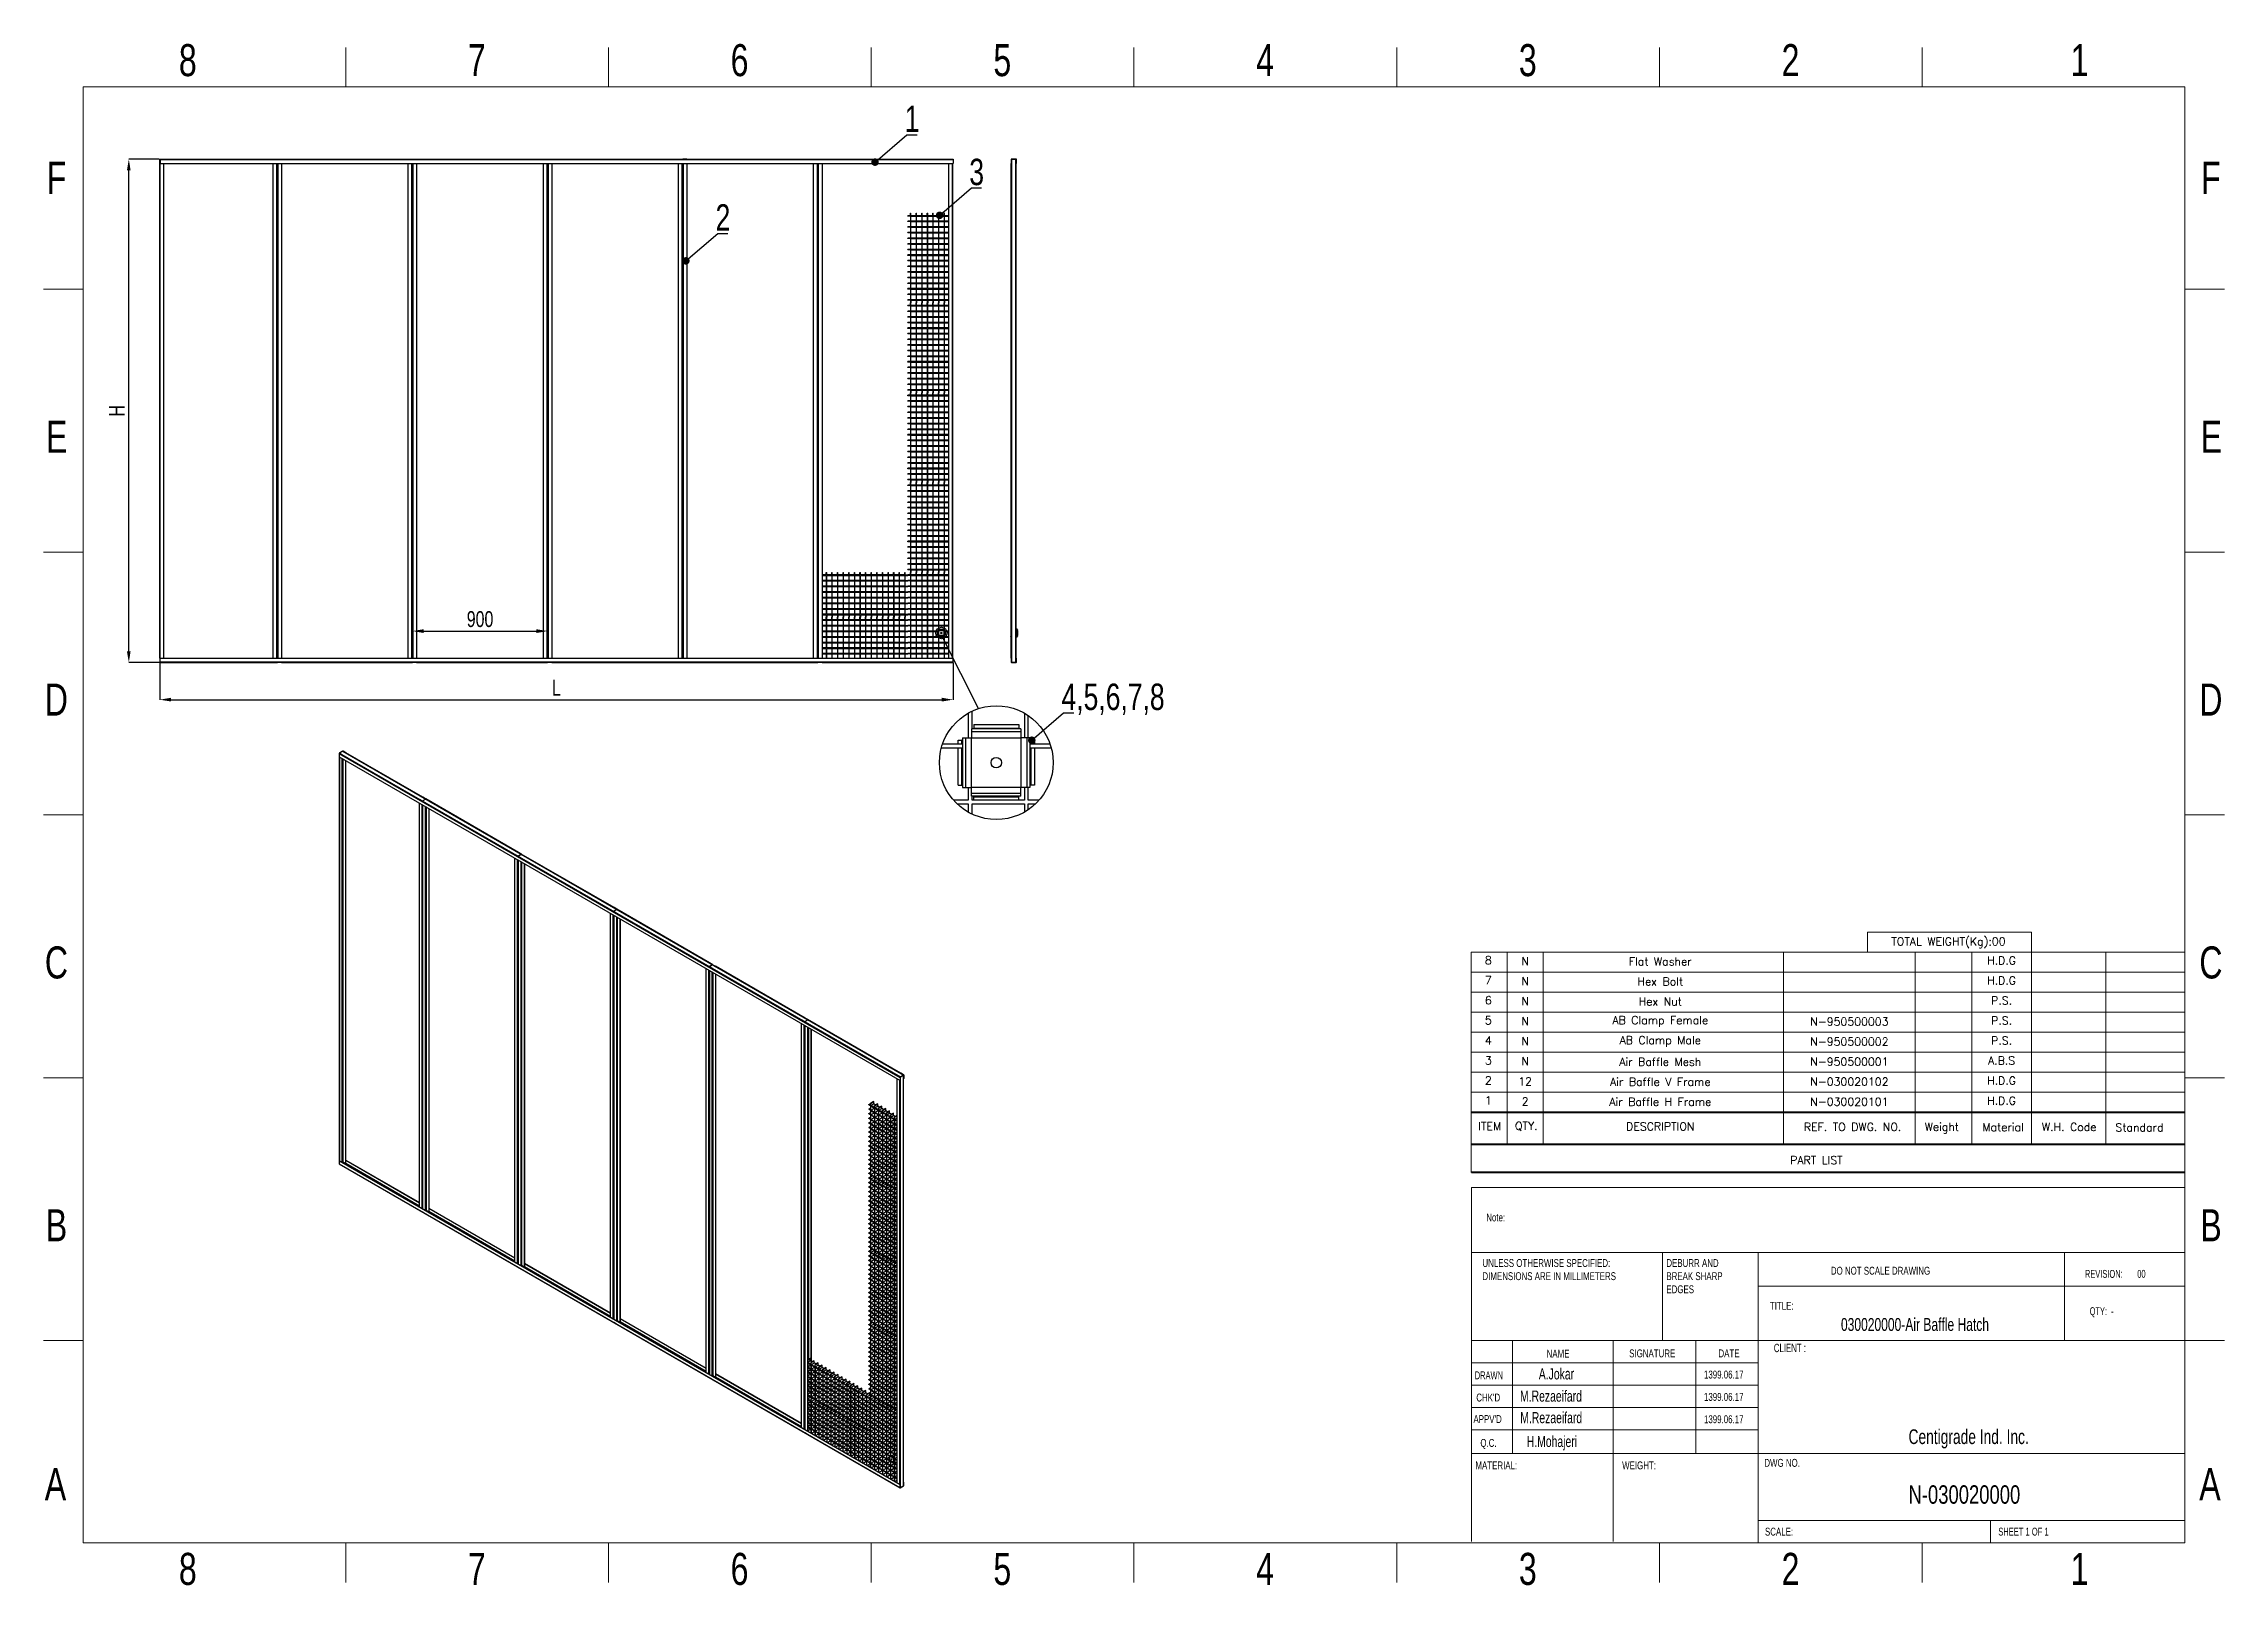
# Model space of a CAD drawing. Header units: millimetres. Extents: x -2042 to 12482, y -7966 to 2297.
import ezdxf
from ezdxf.enums import TextEntityAlignment as Align

# ---------------------------------------------------------------- set-up
doc = ezdxf.new("R2010")
doc.units = ezdxf.units.MM
doc.layers.add('title', color=7, linetype='Continuous', lineweight=15)
doc.styles.add('SLDTEXTSTYLE0', font='TXT', dxfattribs={"width": 0.75})
doc.styles.add('SLDTEXTSTYLE1', font='TXT', dxfattribs={"width": 0.686449})
doc.styles.add('SLDTEXTSTYLE2', font='TXT', dxfattribs={"width": 0.652778})
doc.styles.add('SLDTEXTSTYLE3', font='TXT', dxfattribs={"width": 0.692308})
doc.styles.add('SLDTEXTSTYLE4', font='TXT', dxfattribs={"width": 0.7})
doc.styles.add('SLDTEXTSTYLE5', font='TXT', dxfattribs={"width": 0.678571})
doc.styles.add('TITLE', font='romans.shx', dxfattribs={"height": 2.5})
doc.dimstyles.new('SLDDIMSTYLE0', dxfattribs={"dimscale": 50, "dimtxt": 2.116667, "dimasz": 1.5, "dimexe": 0, "dimexo": 0.0625, "dimgap": 0.529167, "dimtad": 1, "dimdec": 1, "dimrnd": 1e-09, "dimzin": 12, "dimdsep": 46, "dimtxsty": 'SLDTEXTSTYLE0', "dimcen": 0.09, "dimadec": 0, "dimazin": 3, "dimtfac": 1, "dimtdec": 1, "dimtofl": 0, "dimtmove": 0, "dimatfit": 3, "dimfxl": 1, "dimfrac": 2, "dimtolj": 1, "dimtzin": 12, "dimarcsym": 0})

msp = doc.modelspace()

# ---------------------------------------------------------------- texts
at = {"style": 'SLDTEXTSTYLE0', "width": 0.75}
for s, p in [('1', (3693.74, 1709.59)), ('3', (4123.32, 1355.35)), ('2', (2433.59, 1052.29)), ('4,5,6,7,8', (4737.32, -2138.76))]:
    msp.add_text(s, height=175.91, dxfattribs=at).set_placement(p)
at = {"color": 7, "linetype": 'Continuous', "lineweight": 18}
for s, insert, char_height, attachment_point, style in [('8', (-1081.32, 2294.24), 213.33, 2, 'SLDTEXTSTYLE0'), ('7', (843.44, 2294.24), 213.33, 2, 'SLDTEXTSTYLE0'), ('6', (2593.22, 2294.24), 213.33, 2, 'SLDTEXTSTYLE0'), ('5', (4343.01, 2294.24), 213.33, 2, 'SLDTEXTSTYLE0'), ('4', (6092.79, 2294.24), 213.33, 2, 'SLDTEXTSTYLE0'), ('3', (7842.57, 2294.24), 213.33, 2, 'SLDTEXTSTYLE0'), ('2', (9592.35, 2294.24), 213.33, 2, 'SLDTEXTSTYLE0'), ('1', (11517.11, 2294.24), 213.33, 2, 'SLDTEXTSTYLE0'), ('F', (-1956.28, 1510.75), 213.33, 2, 'SLDTEXTSTYLE0'), ('F', (12391.93, 1510.75), 213.33, 2, 'SLDTEXTSTYLE0'), ('E', (-1953.69, -212.78), 213.33, 2, 'SLDTEXTSTYLE0'), ('E', (12394.52, -212.78), 213.33, 2, 'SLDTEXTSTYLE0'), ('D', (-1956.51, -1962.56), 213.33, 2, 'SLDTEXTSTYLE0'), ('D', (12391.71, -1962.56), 213.33, 2, 'SLDTEXTSTYLE0'), ('C', (-1956.28, -3712.35), 213.33, 2, 'SLDTEXTSTYLE0'), ('C', (12391.93, -3712.35), 213.33, 2, 'SLDTEXTSTYLE0'), ('B', (-1955.69, -5462.13), 213.33, 2, 'SLDTEXTSTYLE0'), ('Note:', (7565.88, -5490.45), 52.493, 1, 'SLDTEXTSTYLE0'), ('B', (12392.52, -5462.13), 213.33, 2, 'SLDTEXTSTYLE0'), ('DO NOT SCALE DRAWING', (9860.98, -5845.07), 52.4935, 1, 'SLDTEXTSTYLE0'), ('REVISION:       00', (11552.68, -5866.01), 52.4935, 1, 'SLDTEXTSTYLE2'), ('TITLE:', (9454.9, -6078.4), 52.493, 1, 'SLDTEXTSTYLE0'), ('030020000-Air Baffle Hatch', (9928.14, -6186.29), 85.7393, 1, 'SLDTEXTSTYLE4'), ('QTY:  -', (11584.9, -6114.43), 52.493, 1, 'SLDTEXTSTYLE5'), ('CLIENT :', (9481.1, -6357.68), 55.556, 1, 'SLDTEXTSTYLE4'), ('A.Jokar', (7915.87, -6520.97), 74.074, 1, 'SLDTEXTSTYLE4'), ('NAME', (7967.98, -6397.36), 52.493, 1, 'SLDTEXTSTYLE0'), ('SIGNATURE', (8517.81, -6395.25), 52.493, 1, 'SLDTEXTSTYLE0'), ('DATE', (9112.18, -6395.25), 52.493, 1, 'SLDTEXTSTYLE0'), ('DRAWN', (7489.28, -6541.42), 52.493, 1, 'SLDTEXTSTYLE1'), ('M.Rezaeifard', (7790.72, -6668.76), 74.0741, 1, 'SLDTEXTSTYLE4'), ('1399.06.17', (9015.97, -6536.31), 52.493, 1, 'SLDTEXTSTYLE0'), ("CHK'D", (7499.63, -6689.21), 52.493, 1, 'SLDTEXTSTYLE0'), ('M.Rezaeifard', (7792.28, -6812.1), 74.0741, 1, 'SLDTEXTSTYLE4'), ('1399.06.17', (9015.97, -6685.05), 52.493, 1, 'SLDTEXTSTYLE0'), ("APPV'D", (7480.82, -6832.55), 52.493, 1, 'SLDTEXTSTYLE0'), ('H.Mohajeri', (7835.42, -6970.99), 74.074, 1, 'SLDTEXTSTYLE4'), ('1399.06.17', (9015.97, -6833.78), 52.493, 1, 'SLDTEXTSTYLE0'), ('Centigrade Ind. Inc.', (10378.43, -6927.22), 97.9878, 1, 'SLDTEXTSTYLE4'), ('Q.C.', (7526.8, -6991.44), 52.493, 1, 'SLDTEXTSTYLE0'), ('A', (-1962.58, -7185.66), 213.33, 2, 'SLDTEXTSTYLE0'), ('MATERIAL:', (7493.89, -7140.9), 52.493, 1, 'SLDTEXTSTYLE0'), ('WEIGHT:', (8470.92, -7140.95), 52.444, 1, 'SLDTEXTSTYLE0'), ('DWG NO.', (9417.88, -7124.06), 52.493, 1, 'SLDTEXTSTYLE0'), ('A', (12385.63, -7185.66), 213.33, 2, 'SLDTEXTSTYLE0'), ('SCALE:', (9422.11, -7582.01), 52.493, 1, 'SLDTEXTSTYLE0'), ('SHEET 1 OF 1', (10976.07, -7582.01), 52.4935, 1, 'SLDTEXTSTYLE3'), ('8', (-1081.32, -7749.51), 213.33, 2, 'SLDTEXTSTYLE0'), ('7', (843.44, -7749.51), 213.33, 2, 'SLDTEXTSTYLE0'), ('6', (2593.22, -7749.51), 213.33, 2, 'SLDTEXTSTYLE0'), ('5', (4343.01, -7749.51), 213.33, 2, 'SLDTEXTSTYLE0'), ('4', (6092.79, -7749.51), 213.33, 2, 'SLDTEXTSTYLE0'), ('3', (7842.57, -7749.51), 213.33, 2, 'SLDTEXTSTYLE0'), ('2', (9592.35, -7749.51), 213.33, 2, 'SLDTEXTSTYLE0'), ('1', (11517.11, -7749.51), 213.33, 2, 'SLDTEXTSTYLE0')]:
    msp.add_mtext(s, dxfattribs=dict(at, insert=insert, char_height=char_height, attachment_point=attachment_point, style=style))
at = {"color": 7, "linetype": 'Continuous', "lineweight": 18, "insert": (10377.83, -7299.84), "char_height": 122.4848, "width": 888.0145, "attachment_point": 1, "style": 'SLDTEXTSTYLE0'}
msp.add_mtext('N-030020000', dxfattribs=at)
at = {"layer": 'title', "color": 7, "lineweight": 18, "style": 'TITLE'}
for s, height, p in [('TOTAL WEIGHT(Kg):00', 53.3216, (10643.85, -3682.82)), ('Weight', 53.322, (10600.05, -4920.72))]:
    msp.add_text(s, height=height, dxfattribs=at).set_placement(p, align=Align.MIDDLE)
at = {"layer": 'title', "lineweight": 18, "style": 'TITLE'}
for s, p in [('8', (7557, -3831.19)), ('7', (7557, -3964.5)), ('6', (7557, -4097.8)), ('5', (7557, -4231.11)), ('4', (7557, -4364.41)), ('3', (7557, -4497.71)), ('2', (7557, -4631.02)), ('1', (7557, -4764.32))]:
    msp.add_text(s, height=53.32, dxfattribs=at).set_placement(p)
at = {"layer": 'title', "color": 0, "lineweight": 18, "style": 'TITLE'}
for s, height, p in [('N', 53.32, (7824.8, -3810.82)), ('N', 53.32, (7824.8, -3944.12)), ('Flat Washer', 53.3216, (8724.86, -3812.2)), ('Hex Bolt', 53.322, (8724.86, -3945.5)), ('H.D.G', 53.322, (10997.87, -3806.14)), ('H.D.G', 53.322, (10997.87, -3939.44)), ('N', 53.32, (7824.8, -4077.42)), ('Hex Nut', 53.322, (8724.86, -4078.81)), ('P.S.', 53.322, (10997.87, -4072.75)), ('N', 53.32, (7824.8, -4210.73)), ('AB Clamp Female', 53.3216, (8724.86, -4212.11)), ('N-950500003', 53.3216, (9984.4, -4212.8)), ('P.S.', 53.322, (10997.87, -4206.05)), ('N', 53.32, (7824.8, -4344.03)), ('AB Clamp Male', 53.3216, (8724.86, -4345.42)), ('N-950500002', 53.3216, (9984.4, -4346.1)), ('P.S.', 53.322, (10997.87, -4339.35)), ('N', 53.32, (7824.8, -4477.33)), ('Air Baffle Mesh', 53.3216, (8724.86, -4478.72)), ('N-950500001', 53.3216, (9984.4, -4479.4)), ('A.B.S', 53.322, (10997.87, -4472.66)), ('12', 53.322, (7824.8, -4610.64)), ('Air Baffle V Frame', 53.3216, (8724.86, -4612.02)), ('N-030020102', 53.3216, (9984.4, -4612.71)), ('H.D.G', 53.322, (10997.87, -4605.96)), ('2', 53.32, (7824.8, -4743.94)), ('Air Baffle H Frame', 53.3216, (8724.86, -4745.33)), ('N-030020101', 53.3216, (9984.4, -4746.01)), ('H.D.G', 53.322, (10997.87, -4739.27)), ('ITEM', 53.322, (7589.06, -4909.97)), ('QTY.', 53.322, (7832.56, -4909.97)), ('DESCRIPTION', 53.3216, (8724.86, -4910.83)), ('REF. TO DWG. NO.', 53.3216, (10005.51, -4914.23)), ('Material', 53.322, (11008, -4914.23)), ('W.H. Code', 53.322, (11447.94, -4914.23)), ('Standard', 53.322, (11916.34, -4917.07)), ('PART LIST', 53.322, (9764.73, -5135.36))]:
    msp.add_text(s, height=height, dxfattribs=at).set_placement(p, align=Align.MIDDLE)

# ---------------------------------------------------------------- blocks, each defined once
blk = doc.blocks.new('SW_NOTE_62')
at = {"color": 0, "linetype": 'Continuous', "lineweight": 0, "char_height": 1.5, "attachment_point": 1, "style": 'SLDTEXTSTYLE0'}
for s, insert in [('UNLESS OTHERWISE SPECIFIED:', (0, 1.93)), ('DIMENSIONS ARE IN MILLIMETERS', (0, -0.57))]:
    blk.add_mtext(s, dxfattribs=dict(at, insert=insert))
blk = doc.blocks.new('SW_NOTE_63')
at = {"color": 0, "linetype": 'Continuous', "lineweight": 0, "char_height": 1.5, "attachment_point": 1, "style": 'SLDTEXTSTYLE0'}
for s, insert in [('DEBURR AND', (0, 1.93)), ('BREAK SHARP', (0, -0.57)), ('EDGES', (0, -3.07))]:
    blk.add_mtext(s, dxfattribs=dict(at, insert=insert))
blk = doc.blocks.new('*D7')
at = {"color": 0, "lineweight": -2, "transparency": 16777216}
for p, q in [((415, -1756), (415, -1613)), ((490, -1613), (1240, -1613)), ((1315, -1728), (1315, -1613))]:
    blk.add_line(p, q, dxfattribs=at)
at = {"color": 0, "transparency": 16777216}
for points in [[(490, -1601), (490, -1626), (415, -1613)], [(1240, -1601), (1240, -1626), (1315, -1613)]]:
    blk.add_solid(points, dxfattribs=at)
at = {"layer": 'Defpoints', "color": 0, "transparency": 16777216}
for p in [(1315, -1613), (1315, -1731), (415, -1759)]:
    blk.add_point(p, dxfattribs=at)
at = {"color": 0, "transparency": 16777216, "insert": (865, -1534), "char_height": 105.8, "attachment_point": 5, "style": 'SLDTEXTSTYLE0'}
blk.add_mtext('\\A1;900', dxfattribs=at)
blk = doc.blocks.new('*D8')
at = {"color": 0, "lineweight": -2, "transparency": 16777216}
for p, q in [((-1271, 1528), (-1474, 1528)), ((-1474, -1747), (-1474, 1453)), ((-1271, -1822), (-1474, -1822))]:
    blk.add_line(p, q, dxfattribs=at)
at = {"color": 0, "transparency": 16777216}
for points in [[(-1487, 1453), (-1462, 1453), (-1474, 1528)], [(-1487, -1747), (-1462, -1747), (-1474, -1822)]]:
    blk.add_solid(points, dxfattribs=at)
at = {"layer": 'Defpoints', "color": 0, "transparency": 16777216}
for p in [(-1474, 1528), (-1268, 1528), (-1268, -1822)]:
    blk.add_point(p, dxfattribs=at)
at = {"color": 0, "transparency": 16777216, "insert": (-1554, -147), "char_height": 105.8, "attachment_point": 5, "rotation": 90, "style": 'SLDTEXTSTYLE0'}
blk.add_mtext('\\A1;H', dxfattribs=at)
blk = doc.blocks.new('*D9')
at = {"color": 0, "lineweight": -2, "transparency": 16777216}
for p, q in [((-1268, -1825), (-1268, -2070)), ((4015, -1825), (4015, -2070)), ((-1193, -2070), (3940, -2070))]:
    blk.add_line(p, q, dxfattribs=at)
at = {"color": 0, "transparency": 16777216}
for points in [[(-1193, -2057), (-1193, -2082), (-1268, -2070)], [(3940, -2057), (3940, -2082), (4015, -2070)]]:
    blk.add_solid(points, dxfattribs=at)
at = {"layer": 'Defpoints', "color": 0, "transparency": 16777216}
for p in [(-1268, -1822), (4015, -1822), (4015, -2070)]:
    blk.add_point(p, dxfattribs=at)
at = {"color": 0, "transparency": 16777216, "insert": (1373, -1990), "char_height": 105.8, "attachment_point": 5, "style": 'SLDTEXTSTYLE0'}
blk.add_mtext('\\A1;L', dxfattribs=at)

# ---------------------------------------------------------------- dimensions: what is measured, and where the dimension line sits
dim = msp.add_linear_dim(base=(-1474.31, 1528.42), p1=(-1267.76, -1821.91), p2=(-1267.76, 1528.42), angle=90, text='H', dimstyle='SLDDIMSTYLE0')
dim.commit()
dim.dimension.update_dxf_attribs({"geometry": '*D8', "text_midpoint": (-1553.68, -146.75)})
dim = msp.add_linear_dim(base=(1314.63, -1613.23), p1=(414.63, -1758.7), p2=(1314.63, -1731.45), dimstyle='SLDDIMSTYLE0')
dim.commit()
dim.dimension.update_dxf_attribs({"geometry": '*D7', "text_midpoint": (864.63, -1533.86)})
dim = msp.add_linear_dim(base=(4014.63, -2069.69), p1=(-1267.76, -1821.91), p2=(4014.63, -1821.91), text='L', dimstyle='SLDDIMSTYLE0')
dim.commit()
dim.dimension.update_dxf_attribs({"geometry": '*D9', "text_midpoint": (1373.44, -1990.31)})

# ---------------------------------------------------------------- linework, layer by layer
at = {"color": 7, "linetype": 'Continuous', "lineweight": 18}
for p, q in [((-29.3, 2010.29), (-29.3, 2272.76)), ((1720.48, 2010.29), (1720.48, 2272.76)), ((3470.26, 2010.29), (3470.26, 2272.76)), ((5220.04, 2272.76), (5220.04, 2010.29)), ((5220.04, 2010.29), (5220.04, 2272.76)), ((6969.83, 2010.29), (6969.83, 2272.76)), ((8719.61, 2010.29), (8719.61, 2272.76)), ((10469.39, 2010.29), (10469.39, 2272.76)), ((-1779.08, -7683.5), (-1779.08, 2010.29)), ((-1779.08, 2010.29), (12219.17, 2010.29)), ((12219.17, 2010.29), (12219.17, -7683.5)), ((-1779.08, 662.96), (-2041.55, 662.96)), ((12219.17, 662.96), (12481.64, 662.96)), ((-1779.08, -1086.82), (-2041.55, -1086.82)), ((12219.17, -1086.82), (12481.64, -1086.82)), ((-2041.55, -2836.6), (-1779.08, -2836.6)), ((-1779.08, -2836.6), (-2041.55, -2836.6)), ((12481.64, -2836.6), (12219.17, -2836.6)), ((12219.17, -2836.6), (12481.64, -2836.6)), ((-1779.08, -4586.39), (-2041.55, -4586.39)), ((12219.17, -4586.39), (12481.64, -4586.39)), ((7466.76, -5317.9), (12219.17, -5317.9)), ((7466.76, -5317.9), (7466.76, -5749.99)), ((7466.76, -5749.99), (12219.17, -5749.99)), ((7466.76, -5749.99), (7466.76, -7674.75)), ((8740.61, -5749.99), (8740.61, -6336.17)), ((9377.53, -5749.99), (9377.53, -7683.5)), ((11417.42, -6336.17), (11417.42, -5749.99)), ((12219.17, -5973.09), (9377.53, -5973.09)), ((-1779.08, -6336.17), (-2041.55, -6336.17)), ((12219.17, -6336.17), (7466.76, -6336.17)), ((7739.73, -6336.17), (7739.73, -7088.57)), ((8411.33, -6336.17), (8411.33, -7674.75)), ((8961.29, -6336.17), (8961.29, -7088.57)), ((9377.53, -7674.75), (9377.53, -6336.17)), ((12219.17, -6336.17), (12481.64, -6336.17)), ((9377.53, -6484.9), (7466.76, -6484.9)), ((9377.53, -6633.63), (7466.76, -6633.63)), ((9377.53, -6782.36), (7466.76, -6782.36)), ((9377.53, -6931.09), (7466.76, -6931.09)), ((7830.72, -7088.57), (7466.76, -7088.57)), ((7830.72, -7088.57), (12219.17, -7088.57)), ((9377.53, -7534.77), (12219.17, -7534.77)), ((10924.33, -7683.5), (10924.33, -7534.77)), ((12219.17, -7683.5), (-1779.08, -7683.5)), ((-29.3, -7683.5), (-29.3, -7945.97)), ((1720.48, -7683.5), (1720.48, -7945.97)), ((3470.26, -7683.5), (3470.26, -7945.97)), ((5220.04, -7945.97), (5220.04, -7683.5)), ((5220.04, -7683.5), (5220.04, -7945.97)), ((6969.83, -7683.5), (6969.83, -7945.97)), ((8719.61, -7683.5), (8719.61, -7945.97)), ((10469.39, -7683.5), (10469.39, -7945.97))]:
    msp.add_line(p, q, dxfattribs=at)
at = {"linetype": 'Continuous'}
for p, q in [((-1267.76, -1794.01), (-1267.76, 1528.42)), ((-1267.76, 1528.42), (-1264.77, 1528.42)), ((-1266.26, 1528.21), (-1266.26, 1525.43)), ((-1266.26, 1525.43), (4016.13, 1525.43)), ((-1266.26, 1525.43), (-1266.26, 1500.51)), ((-1266.26, 1500.51), (4016.13, 1500.51)), ((-1264.77, 1528.42), (-1239.85, 1528.42)), ((-1264.77, 1528.02), (-1264.77, 1528.42)), ((-1264.77, -1794.01), (-1264.77, 1500.51)), ((-1239.85, 1528.02), (-1239.85, 1528.42)), ((-1239.85, 1528.42), (-513.27, 1528.42)), ((-1239.85, -1794.01), (-1239.85, 1500.51)), ((-513.27, 1528.02), (-513.27, 1528.42)), ((-513.27, 1528.42), (-488.35, 1528.42)), ((-513.27, -1794.01), (-513.27, 1500.51)), ((-488.35, 1528.42), (-485.77, 1528.42)), ((-488.35, 1528.02), (-488.35, 1528.42)), ((-488.35, -1794.01), (-488.35, 1500.51)), ((-485.77, 1528.42), (386.73, 1528.42)), ((-485.36, -1794.01), (-485.36, 1500.51)), ((-482.37, 1500.51), (-482.37, -1794.01)), ((-457.46, 1500.51), (-457.46, -1794.01)), ((386.73, 1528.02), (386.73, 1528.42)), ((386.73, 1528.42), (411.65, 1528.42)), ((386.73, -1794.01), (386.73, 1500.51)), ((411.65, 1528.42), (414.23, 1528.42)), ((411.65, 1528.02), (411.65, 1528.42)), ((411.65, -1794.01), (411.65, 1500.51)), ((414.23, 1528.42), (1286.73, 1528.42)), ((414.63, 1500.51), (414.63, -1794.01)), ((417.63, 1500.51), (417.63, -1794.01)), ((442.54, 1500.51), (442.54, -1794.01)), ((1286.73, 1528.02), (1286.73, 1528.42)), ((1286.73, 1528.42), (1311.64, 1528.42)), ((1286.73, -1794.01), (1286.73, 1500.51)), ((1311.64, 1528.42), (1314.23, 1528.42)), ((1311.64, 1528.02), (1311.64, 1528.42)), ((1311.64, -1794.01), (1311.64, 1500.51)), ((1314.23, 1528.42), (2186.73, 1528.42)), ((1314.63, 1500.51), (1314.63, -1794.01)), ((1317.63, 1500.51), (1317.63, -1794.01)), ((1342.54, 1500.51), (1342.54, -1794.01)), ((2186.73, 1528.02), (2186.73, 1528.42)), ((2186.73, 1528.42), (2211.64, 1528.42)), ((2186.73, -1794.01), (2186.73, 1500.51)), ((2211.64, 1528.42), (2214.23, 1528.42)), ((2211.64, 1528.02), (2211.64, 1528.42)), ((2211.64, -1794.01), (2211.64, 1500.51)), ((2214.23, 1528.42), (2215.04, 1528.42)), ((2214.63, 1500.51), (2214.63, -1794.01)), ((2217.63, 1528.42), (2215.04, 1528.42)), ((2242.54, 1528.42), (2217.63, 1528.42)), ((2217.63, 1528.42), (2217.63, 1528.02)), ((2217.63, 1500.51), (2217.63, -1794.01)), ((2242.54, 1528.42), (2242.54, 1528.02)), ((2242.54, 1528.42), (3086.73, 1528.42)), ((2242.54, 1500.51), (2242.54, -1794.01)), ((3086.73, 1528.02), (3086.73, 1528.42)), ((3086.73, 1528.42), (3111.64, 1528.42)), ((3086.73, -1794.01), (3086.73, 1500.51)), ((3111.64, 1528.42), (3114.23, 1528.42)), ((3111.64, 1528.02), (3111.64, 1528.42)), ((3111.64, -1794.01), (3111.64, 1500.51)), ((3114.23, 1528.42), (3986.73, 1528.42)), ((3114.63, -1794.01), (3114.63, 1500.51)), ((3117.62, 1500.51), (3117.62, -1794.01)), ((3142.54, 1500.51), (3142.54, -1794.01)), ((3986.73, 1528.02), (3986.73, 1528.42)), ((3986.73, 1528.42), (4011.64, 1528.42)), ((3986.73, -1794.01), (3986.73, 1500.51)), ((4011.64, 1528.42), (4014.23, 1528.42)), ((4011.64, 1528.02), (4011.64, 1528.42)), ((4011.64, -1794.01), (4011.64, 1500.51)), ((4014.23, 1528.42), (4016.13, 1528.42)), ((4014.63, -1794.01), (4014.63, 1500.51)), ((4016.13, 1528.42), (4016.13, 1525.43)), ((4016.13, 1525.43), (4016.13, 1500.51)), ((4400.98, 1525.43), (4400.98, 1500.51)), ((4400.98, 1500.51), (4402.48, 1500.51)), ((4402.48, 1528.02), (4402.48, 1528.42)), ((4402.48, 1528.42), (4403.97, 1528.42)), ((4402.48, 1525.43), (4402.48, 1500.51)), ((4402.48, -1794.01), (4402.48, 1500.51)), ((4434.87, 1528.42), (4403.97, 1528.42)), ((4434.87, 1526.92), (4403.97, 1526.92)), ((4405.47, -1820.42), (4405.47, 1526.92)), ((4433.37, -1820.42), (4433.37, 1526.92)), ((4434.87, 1528.42), (4436.36, 1528.42)), ((4436.36, 1528.02), (4436.36, 1528.42)), ((4436.36, 1500.51), (4436.36, 1525.43)), ((4436.36, -1794.01), (4436.36, 1500.51)), ((4436.36, 1500.51), (4437.86, 1500.51)), ((4437.86, 1500.51), (4437.86, 1525.43)), ((3731.58, 1152.17), (3731.58, 1169.61)), ((3731.58, 1169.61), (3734.07, 1169.61)), ((3734.07, 1152.17), (3734.07, 1169.61)), ((3768.95, 1152.17), (3768.95, 1169.61)), ((3768.95, 1169.61), (3771.45, 1169.61)), ((3771.45, 1152.17), (3771.45, 1169.61)), ((3806.33, 1152.17), (3806.33, 1169.61)), ((3806.33, 1169.61), (3808.82, 1169.61)), ((3808.82, 1152.17), (3808.82, 1169.61)), ((3843.7, 1152.17), (3843.7, 1169.61)), ((3843.7, 1169.61), (3846.2, 1169.61)), ((3846.2, 1152.17), (3846.2, 1169.61)), ((3881.08, 1152.17), (3881.08, 1169.61)), ((3881.08, 1169.61), (3883.57, 1169.61)), ((3883.57, 1152.17), (3883.57, 1169.61)), ((3918.46, 1152.17), (3918.46, 1169.61)), ((3918.46, 1169.61), (3920.95, 1169.61)), ((3920.95, 1152.17), (3920.95, 1169.61)), ((3955.83, 1152.17), (3955.83, 1169.61)), ((3955.83, 1169.61), (3958.32, 1169.61)), ((3958.32, 1152.17), (3958.32, 1169.61)), ((3731.58, 1152.17), (3714.14, 1152.17)), ((3714.14, 1149.68), (3714.14, 1152.17)), ((3731.58, 1149.68), (3714.14, 1149.68)), ((3731.58, 1114.8), (3714.14, 1114.8)), ((3714.14, 1112.3), (3714.14, 1114.8)), ((3731.58, 1112.3), (3714.14, 1112.3)), ((3731.58, 1077.42), (3714.14, 1077.42)), ((3714.14, 1074.93), (3714.14, 1077.42)), ((3731.58, 1074.93), (3714.14, 1074.93)), ((3731.58, 1040.05), (3714.14, 1040.05)), ((3714.14, 1037.55), (3714.14, 1040.05)), ((3731.58, 1037.55), (3714.14, 1037.55)), ((3731.58, 1149.68), (3731.58, 1114.8)), ((3731.58, 1112.3), (3731.58, 1077.42)), ((3731.58, 1074.93), (3731.58, 1040.05)), ((3731.58, 1037.55), (3731.58, 1002.67)), ((3768.95, 1152.17), (3734.07, 1152.17)), ((3734.07, 1149.68), (3768.95, 1149.68)), ((3734.07, 1114.8), (3734.07, 1149.68)), ((3768.95, 1114.8), (3734.07, 1114.8)), ((3734.07, 1112.3), (3768.95, 1112.3)), ((3734.07, 1077.42), (3734.07, 1112.3)), ((3768.95, 1077.42), (3734.07, 1077.42)), ((3734.07, 1074.93), (3768.95, 1074.93)), ((3734.07, 1040.05), (3734.07, 1074.93)), ((3768.95, 1040.05), (3734.07, 1040.05)), ((3734.07, 1037.55), (3768.95, 1037.55)), ((3734.07, 1002.67), (3734.07, 1037.55)), ((3768.95, 1149.68), (3768.95, 1114.8)), ((3768.95, 1112.3), (3768.95, 1077.42)), ((3768.95, 1074.93), (3768.95, 1040.05)), ((3768.95, 1037.55), (3768.95, 1002.67)), ((3806.33, 1152.17), (3771.45, 1152.17)), ((3771.45, 1149.68), (3806.33, 1149.68)), ((3771.45, 1114.8), (3771.45, 1149.68)), ((3806.33, 1114.8), (3771.45, 1114.8)), ((3771.45, 1112.3), (3806.33, 1112.3)), ((3771.45, 1077.42), (3771.45, 1112.3)), ((3806.33, 1077.42), (3771.45, 1077.42)), ((3771.45, 1074.93), (3806.33, 1074.93)), ((3771.45, 1040.05), (3771.45, 1074.93)), ((3806.33, 1040.05), (3771.45, 1040.05)), ((3771.45, 1037.55), (3806.33, 1037.55)), ((3771.45, 1002.67), (3771.45, 1037.55)), ((3806.33, 1149.68), (3806.33, 1114.8)), ((3806.33, 1112.3), (3806.33, 1077.42)), ((3806.33, 1074.93), (3806.33, 1040.05)), ((3806.33, 1037.55), (3806.33, 1002.67)), ((3843.7, 1152.17), (3808.82, 1152.17)), ((3808.82, 1149.68), (3843.7, 1149.68)), ((3808.82, 1114.8), (3808.82, 1149.68)), ((3843.7, 1114.8), (3808.82, 1114.8)), ((3808.82, 1112.3), (3843.7, 1112.3)), ((3808.82, 1077.42), (3808.82, 1112.3)), ((3843.7, 1077.42), (3808.82, 1077.42)), ((3808.82, 1074.93), (3843.7, 1074.93)), ((3808.82, 1040.05), (3808.82, 1074.93)), ((3843.7, 1040.05), (3808.82, 1040.05)), ((3808.82, 1037.55), (3843.7, 1037.55)), ((3808.82, 1002.67), (3808.82, 1037.55)), ((3843.7, 1149.68), (3843.7, 1114.8)), ((3843.7, 1112.3), (3843.7, 1077.42)), ((3843.7, 1074.93), (3843.7, 1040.05)), ((3843.7, 1037.55), (3843.7, 1002.67)), ((3881.08, 1152.17), (3846.2, 1152.17)), ((3846.2, 1149.68), (3881.08, 1149.68)), ((3846.2, 1114.8), (3846.2, 1149.68)), ((3881.08, 1114.8), (3846.2, 1114.8)), ((3846.2, 1112.3), (3881.08, 1112.3)), ((3846.2, 1077.42), (3846.2, 1112.3)), ((3881.08, 1077.42), (3846.2, 1077.42)), ((3846.2, 1074.93), (3881.08, 1074.93)), ((3846.2, 1040.05), (3846.2, 1074.93)), ((3881.08, 1040.05), (3846.2, 1040.05)), ((3846.2, 1037.55), (3881.08, 1037.55)), ((3846.2, 1002.67), (3846.2, 1037.55)), ((3881.08, 1149.68), (3881.08, 1114.8)), ((3881.08, 1112.3), (3881.08, 1077.42)), ((3881.08, 1074.93), (3881.08, 1040.05)), ((3881.08, 1037.55), (3881.08, 1002.67)), ((3918.46, 1152.17), (3883.57, 1152.17)), ((3883.57, 1149.68), (3918.46, 1149.68)), ((3883.57, 1114.8), (3883.57, 1149.68)), ((3918.46, 1114.8), (3883.57, 1114.8)), ((3883.57, 1112.3), (3918.46, 1112.3)), ((3883.57, 1077.42), (3883.57, 1112.3)), ((3918.46, 1077.42), (3883.57, 1077.42)), ((3883.57, 1074.93), (3918.46, 1074.93)), ((3883.57, 1040.05), (3883.57, 1074.93)), ((3918.46, 1040.05), (3883.57, 1040.05)), ((3883.57, 1037.55), (3918.46, 1037.55)), ((3883.57, 1002.67), (3883.57, 1037.55)), ((3918.46, 1149.68), (3918.46, 1114.8)), ((3918.46, 1112.3), (3918.46, 1077.42)), ((3918.46, 1074.93), (3918.46, 1040.05)), ((3918.46, 1037.55), (3918.46, 1002.67)), ((3955.83, 1152.17), (3920.95, 1152.17)), ((3920.95, 1149.68), (3955.83, 1149.68)), ((3920.95, 1114.8), (3920.95, 1149.68)), ((3955.83, 1114.8), (3920.95, 1114.8)), ((3920.95, 1112.3), (3955.83, 1112.3)), ((3920.95, 1077.42), (3920.95, 1112.3)), ((3955.83, 1077.42), (3920.95, 1077.42)), ((3920.95, 1074.93), (3955.83, 1074.93)), ((3920.95, 1040.05), (3920.95, 1074.93)), ((3955.83, 1040.05), (3920.95, 1040.05)), ((3920.95, 1037.55), (3955.83, 1037.55)), ((3920.95, 1002.67), (3920.95, 1037.55)), ((3955.83, 1149.68), (3955.83, 1114.8)), ((3955.83, 1112.3), (3955.83, 1077.42)), ((3955.83, 1074.93), (3955.83, 1040.05)), ((3955.83, 1037.55), (3955.83, 1002.67)), ((3986.73, 1152.17), (3958.32, 1152.17)), ((3958.32, 1149.68), (3986.73, 1149.68)), ((3958.32, 1114.8), (3958.32, 1149.68)), ((3986.73, 1114.8), (3958.32, 1114.8)), ((3958.32, 1112.3), (3986.73, 1112.3)), ((3958.32, 1077.42), (3958.32, 1112.3)), ((3986.73, 1077.42), (3958.32, 1077.42)), ((3958.32, 1074.93), (3986.73, 1074.93)), ((3958.32, 1040.05), (3958.32, 1074.93)), ((3986.73, 1040.05), (3958.32, 1040.05)), ((3958.32, 1037.55), (3986.73, 1037.55)), ((3958.32, 1002.67), (3958.32, 1037.55)), ((3731.58, 1002.67), (3714.14, 1002.67)), ((3714.14, 1000.18), (3714.14, 1002.67)), ((3731.58, 1000.18), (3714.14, 1000.18)), ((3731.58, 965.29), (3714.14, 965.29)), ((3714.14, 962.8), (3714.14, 965.29)), ((3731.58, 962.8), (3714.14, 962.8)), ((3731.58, 927.92), (3714.14, 927.92)), ((3714.14, 925.43), (3714.14, 927.92)), ((3731.58, 925.43), (3714.14, 925.43)), ((3731.58, 890.54), (3714.14, 890.54)), ((3714.14, 888.05), (3714.14, 890.54)), ((3731.58, 888.05), (3714.14, 888.05)), ((3731.58, 1000.18), (3731.58, 965.29)), ((3731.58, 962.8), (3731.58, 927.92)), ((3731.58, 925.43), (3731.58, 890.54)), ((3731.58, 888.05), (3731.58, 853.17)), ((3768.95, 1002.67), (3734.07, 1002.67)), ((3734.07, 1000.18), (3768.95, 1000.18)), ((3734.07, 965.29), (3734.07, 1000.18)), ((3768.95, 965.29), (3734.07, 965.29)), ((3734.07, 962.8), (3768.95, 962.8)), ((3734.07, 927.92), (3734.07, 962.8)), ((3768.95, 927.92), (3734.07, 927.92)), ((3734.07, 925.43), (3768.95, 925.43)), ((3734.07, 890.54), (3734.07, 925.43)), ((3768.95, 890.54), (3734.07, 890.54)), ((3734.07, 888.05), (3768.95, 888.05)), ((3734.07, 853.17), (3734.07, 888.05)), ((3768.95, 1000.18), (3768.95, 965.29)), ((3768.95, 962.8), (3768.95, 927.92)), ((3768.95, 925.43), (3768.95, 890.54)), ((3768.95, 888.05), (3768.95, 853.17)), ((3806.33, 1002.67), (3771.45, 1002.67)), ((3771.45, 1000.18), (3806.33, 1000.18)), ((3771.45, 965.29), (3771.45, 1000.18)), ((3806.33, 965.29), (3771.45, 965.29)), ((3771.45, 962.8), (3806.33, 962.8)), ((3771.45, 927.92), (3771.45, 962.8)), ((3806.33, 927.92), (3771.45, 927.92)), ((3771.45, 925.43), (3806.33, 925.43)), ((3771.45, 890.54), (3771.45, 925.43)), ((3806.33, 890.54), (3771.45, 890.54)), ((3771.45, 888.05), (3806.33, 888.05)), ((3771.45, 853.17), (3771.45, 888.05)), ((3806.33, 1000.18), (3806.33, 965.29)), ((3806.33, 962.8), (3806.33, 927.92)), ((3806.33, 925.43), (3806.33, 890.54)), ((3806.33, 888.05), (3806.33, 853.17)), ((3843.7, 1002.67), (3808.82, 1002.67)), ((3808.82, 1000.18), (3843.7, 1000.18)), ((3808.82, 965.29), (3808.82, 1000.18)), ((3843.7, 965.29), (3808.82, 965.29)), ((3808.82, 962.8), (3843.7, 962.8)), ((3808.82, 927.92), (3808.82, 962.8)), ((3843.7, 927.92), (3808.82, 927.92)), ((3808.82, 925.43), (3843.7, 925.43)), ((3808.82, 890.54), (3808.82, 925.43)), ((3843.7, 890.54), (3808.82, 890.54)), ((3808.82, 888.05), (3843.7, 888.05)), ((3808.82, 853.17), (3808.82, 888.05)), ((3843.7, 1000.18), (3843.7, 965.29)), ((3843.7, 962.8), (3843.7, 927.92)), ((3843.7, 925.43), (3843.7, 890.54)), ((3843.7, 888.05), (3843.7, 853.17)), ((3881.08, 1002.67), (3846.2, 1002.67)), ((3846.2, 1000.18), (3881.08, 1000.18)), ((3846.2, 965.29), (3846.2, 1000.18)), ((3881.08, 965.29), (3846.2, 965.29)), ((3846.2, 962.8), (3881.08, 962.8)), ((3846.2, 927.92), (3846.2, 962.8)), ((3881.08, 927.92), (3846.2, 927.92)), ((3846.2, 925.43), (3881.08, 925.43)), ((3846.2, 890.54), (3846.2, 925.43)), ((3881.08, 890.54), (3846.2, 890.54)), ((3846.2, 888.05), (3881.08, 888.05)), ((3846.2, 853.17), (3846.2, 888.05)), ((3881.08, 1000.18), (3881.08, 965.29)), ((3881.08, 962.8), (3881.08, 927.92)), ((3881.08, 925.43), (3881.08, 890.54)), ((3881.08, 888.05), (3881.08, 853.17)), ((3918.46, 1002.67), (3883.57, 1002.67)), ((3883.57, 1000.18), (3918.46, 1000.18)), ((3883.57, 965.29), (3883.57, 1000.18)), ((3918.46, 965.29), (3883.57, 965.29)), ((3883.57, 962.8), (3918.46, 962.8)), ((3883.57, 927.92), (3883.57, 962.8)), ((3918.46, 927.92), (3883.57, 927.92)), ((3883.57, 925.43), (3918.46, 925.43)), ((3883.57, 890.54), (3883.57, 925.43)), ((3918.46, 890.54), (3883.57, 890.54)), ((3883.57, 888.05), (3918.46, 888.05)), ((3883.57, 853.17), (3883.57, 888.05)), ((3918.46, 1000.18), (3918.46, 965.29)), ((3918.46, 962.8), (3918.46, 927.92)), ((3918.46, 925.43), (3918.46, 890.54)), ((3918.46, 888.05), (3918.46, 853.17)), ((3955.83, 1002.67), (3920.95, 1002.67)), ((3920.95, 1000.18), (3955.83, 1000.18)), ((3920.95, 965.29), (3920.95, 1000.18)), ((3955.83, 965.29), (3920.95, 965.29)), ((3920.95, 962.8), (3955.83, 962.8)), ((3920.95, 927.92), (3920.95, 962.8)), ((3955.83, 927.92), (3920.95, 927.92)), ((3920.95, 925.43), (3955.83, 925.43)), ((3920.95, 890.54), (3920.95, 925.43)), ((3955.83, 890.54), (3920.95, 890.54)), ((3920.95, 888.05), (3955.83, 888.05)), ((3920.95, 853.17), (3920.95, 888.05)), ((3955.83, 1000.18), (3955.83, 965.29)), ((3955.83, 962.8), (3955.83, 927.92)), ((3955.83, 925.43), (3955.83, 890.54)), ((3955.83, 888.05), (3955.83, 853.17)), ((3986.73, 1002.67), (3958.32, 1002.67)), ((3958.32, 1000.18), (3986.73, 1000.18)), ((3958.32, 965.29), (3958.32, 1000.18)), ((3986.73, 965.29), (3958.32, 965.29)), ((3958.32, 962.8), (3986.73, 962.8)), ((3958.32, 927.92), (3958.32, 962.8)), ((3986.73, 927.92), (3958.32, 927.92)), ((3958.32, 925.43), (3986.73, 925.43)), ((3958.32, 890.54), (3958.32, 925.43)), ((3986.73, 890.54), (3958.32, 890.54)), ((3958.32, 888.05), (3986.73, 888.05)), ((3958.32, 853.17), (3958.32, 888.05)), ((3731.58, 853.17), (3714.14, 853.17)), ((3714.14, 850.68), (3714.14, 853.17)), ((3731.58, 850.68), (3714.14, 850.68)), ((3731.58, 815.79), (3714.14, 815.79)), ((3714.14, 813.3), (3714.14, 815.79)), ((3731.58, 813.3), (3714.14, 813.3)), ((3731.58, 778.42), (3714.14, 778.42)), ((3714.14, 775.93), (3714.14, 778.42)), ((3731.58, 775.93), (3714.14, 775.93)), ((3731.58, 741.04), (3714.14, 741.04)), ((3714.14, 738.55), (3714.14, 741.04)), ((3731.58, 738.55), (3714.14, 738.55)), ((3731.58, 850.68), (3731.58, 815.79)), ((3731.58, 813.3), (3731.58, 778.42)), ((3731.58, 775.93), (3731.58, 741.04)), ((3731.58, 738.55), (3731.58, 703.67)), ((3768.95, 853.17), (3734.07, 853.17)), ((3734.07, 850.68), (3768.95, 850.68)), ((3734.07, 815.79), (3734.07, 850.68)), ((3768.95, 815.79), (3734.07, 815.79)), ((3734.07, 813.3), (3768.95, 813.3)), ((3734.07, 778.42), (3734.07, 813.3)), ((3768.95, 778.42), (3734.07, 778.42)), ((3734.07, 775.93), (3768.95, 775.93)), ((3734.07, 741.04), (3734.07, 775.93)), ((3768.95, 741.04), (3734.07, 741.04)), ((3734.07, 738.55), (3768.95, 738.55)), ((3734.07, 703.67), (3734.07, 738.55)), ((3768.95, 850.68), (3768.95, 815.79)), ((3768.95, 813.3), (3768.95, 778.42)), ((3768.95, 775.93), (3768.95, 741.04)), ((3768.95, 738.55), (3768.95, 703.67)), ((3806.33, 853.17), (3771.45, 853.17)), ((3771.45, 850.68), (3806.33, 850.68)), ((3771.45, 815.79), (3771.45, 850.68)), ((3806.33, 815.79), (3771.45, 815.79)), ((3771.45, 813.3), (3806.33, 813.3)), ((3771.45, 778.42), (3771.45, 813.3)), ((3806.33, 778.42), (3771.45, 778.42)), ((3771.45, 775.93), (3806.33, 775.93)), ((3771.45, 741.04), (3771.45, 775.93)), ((3806.33, 741.04), (3771.45, 741.04)), ((3771.45, 738.55), (3806.33, 738.55)), ((3771.45, 703.67), (3771.45, 738.55)), ((3806.33, 850.68), (3806.33, 815.79)), ((3806.33, 813.3), (3806.33, 778.42)), ((3806.33, 775.93), (3806.33, 741.04)), ((3806.33, 738.55), (3806.33, 703.67)), ((3843.7, 853.17), (3808.82, 853.17)), ((3808.82, 850.68), (3843.7, 850.68)), ((3808.82, 815.79), (3808.82, 850.68)), ((3843.7, 815.79), (3808.82, 815.79)), ((3808.82, 813.3), (3843.7, 813.3)), ((3808.82, 778.42), (3808.82, 813.3)), ((3843.7, 778.42), (3808.82, 778.42)), ((3808.82, 775.93), (3843.7, 775.93)), ((3808.82, 741.04), (3808.82, 775.93)), ((3843.7, 741.04), (3808.82, 741.04)), ((3808.82, 738.55), (3843.7, 738.55)), ((3808.82, 703.67), (3808.82, 738.55)), ((3843.7, 850.68), (3843.7, 815.79)), ((3843.7, 813.3), (3843.7, 778.42)), ((3843.7, 775.93), (3843.7, 741.04)), ((3843.7, 738.55), (3843.7, 703.67)), ((3881.08, 853.17), (3846.2, 853.17)), ((3846.2, 850.68), (3881.08, 850.68)), ((3846.2, 815.79), (3846.2, 850.68)), ((3881.08, 815.79), (3846.2, 815.79)), ((3846.2, 813.3), (3881.08, 813.3)), ((3846.2, 778.42), (3846.2, 813.3)), ((3881.08, 778.42), (3846.2, 778.42)), ((3846.2, 775.93), (3881.08, 775.93)), ((3846.2, 741.04), (3846.2, 775.93)), ((3881.08, 741.04), (3846.2, 741.04)), ((3846.2, 738.55), (3881.08, 738.55)), ((3846.2, 703.67), (3846.2, 738.55)), ((3881.08, 850.68), (3881.08, 815.79)), ((3881.08, 813.3), (3881.08, 778.42)), ((3881.08, 775.93), (3881.08, 741.04)), ((3881.08, 738.55), (3881.08, 703.67)), ((3918.46, 853.17), (3883.57, 853.17)), ((3883.57, 850.68), (3918.46, 850.68)), ((3883.57, 815.79), (3883.57, 850.68)), ((3918.46, 815.79), (3883.57, 815.79)), ((3883.57, 813.3), (3918.46, 813.3)), ((3883.57, 778.42), (3883.57, 813.3)), ((3918.46, 778.42), (3883.57, 778.42)), ((3883.57, 775.93), (3918.46, 775.93)), ((3883.57, 741.04), (3883.57, 775.93)), ((3918.46, 741.04), (3883.57, 741.04)), ((3883.57, 738.55), (3918.46, 738.55)), ((3883.57, 703.67), (3883.57, 738.55)), ((3918.46, 850.68), (3918.46, 815.79)), ((3918.46, 813.3), (3918.46, 778.42)), ((3918.46, 775.93), (3918.46, 741.04)), ((3918.46, 738.55), (3918.46, 703.67)), ((3955.83, 853.17), (3920.95, 853.17)), ((3920.95, 850.68), (3955.83, 850.68)), ((3920.95, 815.79), (3920.95, 850.68)), ((3955.83, 815.79), (3920.95, 815.79)), ((3920.95, 813.3), (3955.83, 813.3)), ((3920.95, 778.42), (3920.95, 813.3)), ((3955.83, 778.42), (3920.95, 778.42)), ((3920.95, 775.93), (3955.83, 775.93)), ((3920.95, 741.04), (3920.95, 775.93)), ((3955.83, 741.04), (3920.95, 741.04)), ((3920.95, 738.55), (3955.83, 738.55)), ((3920.95, 703.67), (3920.95, 738.55)), ((3955.83, 850.68), (3955.83, 815.79)), ((3955.83, 813.3), (3955.83, 778.42)), ((3955.83, 775.93), (3955.83, 741.04)), ((3955.83, 738.55), (3955.83, 703.67)), ((3986.73, 853.17), (3958.32, 853.17)), ((3958.32, 850.68), (3986.73, 850.68)), ((3958.32, 815.79), (3958.32, 850.68)), ((3986.73, 815.79), (3958.32, 815.79)), ((3958.32, 813.3), (3986.73, 813.3)), ((3958.32, 778.42), (3958.32, 813.3)), ((3986.73, 778.42), (3958.32, 778.42)), ((3958.32, 775.93), (3986.73, 775.93)), ((3958.32, 741.04), (3958.32, 775.93)), ((3986.73, 741.04), (3958.32, 741.04)), ((3958.32, 738.55), (3986.73, 738.55)), ((3958.32, 703.67), (3958.32, 738.55)), ((3731.58, 703.67), (3714.14, 703.67)), ((3714.14, 701.17), (3714.14, 703.67)), ((3731.58, 701.17), (3714.14, 701.17)), ((3731.58, 666.29), (3714.14, 666.29)), ((3714.14, 663.8), (3714.14, 666.29)), ((3731.58, 663.8), (3714.14, 663.8)), ((3731.58, 628.92), (3714.14, 628.92)), ((3714.14, 626.42), (3714.14, 628.92)), ((3731.58, 626.42), (3714.14, 626.42)), ((3731.58, 591.54), (3714.14, 591.54)), ((3714.14, 589.05), (3714.14, 591.54)), ((3731.58, 589.05), (3714.14, 589.05)), ((3731.58, 701.17), (3731.58, 666.29)), ((3731.58, 663.8), (3731.58, 628.92)), ((3731.58, 626.42), (3731.58, 591.54)), ((3731.58, 589.05), (3731.58, 571.61)), ((3768.95, 703.67), (3734.07, 703.67)), ((3734.07, 701.17), (3768.95, 701.17)), ((3734.07, 666.29), (3734.07, 701.17)), ((3768.95, 666.29), (3734.07, 666.29)), ((3734.07, 663.8), (3768.95, 663.8)), ((3734.07, 628.92), (3734.07, 663.8)), ((3768.95, 628.92), (3734.07, 628.92)), ((3734.07, 626.42), (3768.95, 626.42)), ((3734.07, 591.54), (3734.07, 626.42)), ((3768.95, 591.54), (3734.07, 591.54)), ((3734.07, 589.05), (3768.95, 589.05)), ((3734.07, 589.05), (3734.07, 571.61)), ((3768.95, 701.17), (3768.95, 666.29)), ((3768.95, 663.8), (3768.95, 628.92)), ((3768.95, 626.42), (3768.95, 591.54)), ((3768.95, 589.05), (3768.95, 571.61)), ((3806.33, 703.67), (3771.45, 703.67)), ((3771.45, 701.17), (3806.33, 701.17)), ((3771.45, 666.29), (3771.45, 701.17)), ((3806.33, 666.29), (3771.45, 666.29)), ((3771.45, 663.8), (3806.33, 663.8)), ((3771.45, 628.92), (3771.45, 663.8)), ((3806.33, 628.92), (3771.45, 628.92)), ((3771.45, 626.42), (3806.33, 626.42)), ((3771.45, 591.54), (3771.45, 626.42)), ((3806.33, 591.54), (3771.45, 591.54)), ((3771.45, 589.05), (3806.33, 589.05)), ((3771.45, 589.05), (3771.45, 571.61)), ((3806.33, 701.17), (3806.33, 666.29)), ((3806.33, 663.8), (3806.33, 628.92)), ((3806.33, 626.42), (3806.33, 591.54)), ((3806.33, 589.05), (3806.33, 571.61)), ((3843.7, 703.67), (3808.82, 703.67)), ((3808.82, 701.17), (3843.7, 701.17)), ((3808.82, 666.29), (3808.82, 701.17)), ((3843.7, 666.29), (3808.82, 666.29)), ((3808.82, 663.8), (3843.7, 663.8)), ((3808.82, 628.92), (3808.82, 663.8)), ((3843.7, 628.92), (3808.82, 628.92)), ((3808.82, 626.42), (3843.7, 626.42)), ((3808.82, 591.54), (3808.82, 626.42)), ((3843.7, 591.54), (3808.82, 591.54)), ((3808.82, 589.05), (3843.7, 589.05)), ((3808.82, 589.05), (3808.82, 571.61)), ((3843.7, 701.17), (3843.7, 666.29)), ((3843.7, 663.8), (3843.7, 628.92)), ((3843.7, 626.42), (3843.7, 591.54)), ((3843.7, 589.05), (3843.7, 571.61)), ((3881.08, 703.67), (3846.2, 703.67)), ((3846.2, 701.17), (3881.08, 701.17)), ((3846.2, 666.29), (3846.2, 701.17)), ((3881.08, 666.29), (3846.2, 666.29)), ((3846.2, 663.8), (3881.08, 663.8)), ((3846.2, 628.92), (3846.2, 663.8)), ((3881.08, 628.92), (3846.2, 628.92)), ((3846.2, 626.42), (3881.08, 626.42)), ((3846.2, 591.54), (3846.2, 626.42)), ((3881.08, 591.54), (3846.2, 591.54)), ((3846.2, 589.05), (3881.08, 589.05)), ((3846.2, 589.05), (3846.2, 571.61)), ((3881.08, 701.17), (3881.08, 666.29)), ((3881.08, 663.8), (3881.08, 628.92)), ((3881.08, 626.42), (3881.08, 591.54)), ((3881.08, 589.05), (3881.08, 571.61)), ((3918.46, 703.67), (3883.57, 703.67)), ((3883.57, 701.17), (3918.46, 701.17)), ((3883.57, 666.29), (3883.57, 701.17)), ((3918.46, 666.29), (3883.57, 666.29)), ((3883.57, 663.8), (3918.46, 663.8)), ((3883.57, 628.92), (3883.57, 663.8)), ((3918.46, 628.92), (3883.57, 628.92)), ((3883.57, 626.42), (3918.46, 626.42)), ((3883.57, 591.54), (3883.57, 626.42)), ((3918.46, 591.54), (3883.57, 591.54)), ((3883.57, 589.05), (3918.46, 589.05)), ((3883.57, 589.05), (3883.57, 571.61)), ((3918.46, 701.17), (3918.46, 666.29)), ((3918.46, 663.8), (3918.46, 628.92)), ((3918.46, 626.42), (3918.46, 591.54)), ((3918.46, 589.05), (3918.46, 571.61)), ((3955.83, 703.67), (3920.95, 703.67)), ((3920.95, 701.17), (3955.83, 701.17)), ((3920.95, 666.29), (3920.95, 701.17)), ((3955.83, 666.29), (3920.95, 666.29)), ((3920.95, 663.8), (3955.83, 663.8)), ((3920.95, 628.92), (3920.95, 663.8)), ((3955.83, 628.92), (3920.95, 628.92)), ((3920.95, 626.42), (3955.83, 626.42)), ((3920.95, 591.54), (3920.95, 626.42)), ((3955.83, 591.54), (3920.95, 591.54)), ((3920.95, 589.05), (3955.83, 589.05)), ((3920.95, 589.05), (3920.95, 571.61)), ((3955.83, 701.17), (3955.83, 666.29)), ((3955.83, 663.8), (3955.83, 628.92)), ((3955.83, 626.42), (3955.83, 591.54)), ((3955.83, 589.05), (3955.83, 571.61)), ((3986.73, 703.67), (3958.32, 703.67)), ((3958.32, 701.17), (3986.73, 701.17)), ((3958.32, 666.29), (3958.32, 701.17)), ((3986.73, 666.29), (3958.32, 666.29)), ((3958.32, 663.8), (3986.73, 663.8)), ((3958.32, 628.92), (3958.32, 663.8)), ((3986.73, 628.92), (3958.32, 628.92)), ((3958.32, 626.42), (3986.73, 626.42)), ((3958.32, 591.54), (3958.32, 626.42)), ((3986.73, 591.54), (3958.32, 591.54)), ((3958.32, 589.05), (3986.73, 589.05)), ((3958.32, 589.05), (3958.32, 571.61)), ((3731.58, 554.17), (3714.14, 554.17)), ((3714.14, 551.67), (3714.14, 554.17)), ((3731.58, 551.67), (3714.14, 551.67)), ((3731.58, 516.79), (3714.14, 516.79)), ((3714.14, 514.3), (3714.14, 516.79)), ((3731.58, 514.3), (3714.14, 514.3)), ((3731.58, 479.41), (3714.14, 479.41)), ((3714.14, 476.92), (3714.14, 479.41)), ((3731.58, 476.92), (3714.14, 476.92)), ((3731.58, 442.04), (3714.14, 442.04)), ((3714.14, 439.55), (3714.14, 442.04)), ((3731.58, 439.55), (3714.14, 439.55)), ((3734.07, 571.61), (3731.58, 571.61)), ((3731.58, 554.17), (3731.58, 571.61)), ((3731.58, 551.67), (3731.58, 516.79)), ((3731.58, 514.3), (3731.58, 479.41)), ((3731.58, 476.92), (3731.58, 442.04)), ((3731.58, 439.55), (3731.58, 404.66)), ((3734.07, 554.17), (3734.07, 571.61)), ((3768.95, 554.17), (3734.07, 554.17)), ((3734.07, 551.67), (3768.95, 551.67)), ((3734.07, 516.79), (3734.07, 551.67)), ((3768.95, 516.79), (3734.07, 516.79)), ((3734.07, 514.3), (3768.95, 514.3)), ((3734.07, 479.41), (3734.07, 514.3)), ((3768.95, 479.41), (3734.07, 479.41)), ((3734.07, 476.92), (3768.95, 476.92)), ((3734.07, 442.04), (3734.07, 476.92)), ((3768.95, 442.04), (3734.07, 442.04)), ((3734.07, 439.55), (3768.95, 439.55)), ((3734.07, 404.66), (3734.07, 439.55)), ((3771.45, 571.61), (3768.95, 571.61)), ((3768.95, 554.17), (3768.95, 571.61)), ((3768.95, 551.67), (3768.95, 516.79)), ((3768.95, 514.3), (3768.95, 479.41)), ((3768.95, 476.92), (3768.95, 442.04)), ((3768.95, 439.55), (3768.95, 404.66)), ((3771.45, 554.17), (3771.45, 571.61)), ((3806.33, 554.17), (3771.45, 554.17)), ((3771.45, 551.67), (3806.33, 551.67)), ((3771.45, 516.79), (3771.45, 551.67)), ((3806.33, 516.79), (3771.45, 516.79)), ((3771.45, 514.3), (3806.33, 514.3)), ((3771.45, 479.41), (3771.45, 514.3)), ((3806.33, 479.41), (3771.45, 479.41)), ((3771.45, 476.92), (3806.33, 476.92)), ((3771.45, 442.04), (3771.45, 476.92)), ((3806.33, 442.04), (3771.45, 442.04)), ((3771.45, 439.55), (3806.33, 439.55)), ((3771.45, 404.66), (3771.45, 439.55)), ((3808.82, 571.61), (3806.33, 571.61)), ((3806.33, 554.17), (3806.33, 571.61)), ((3806.33, 551.67), (3806.33, 516.79)), ((3806.33, 514.3), (3806.33, 479.41)), ((3806.33, 476.92), (3806.33, 442.04)), ((3806.33, 439.55), (3806.33, 404.66)), ((3808.82, 554.17), (3808.82, 571.61)), ((3843.7, 554.17), (3808.82, 554.17)), ((3808.82, 551.67), (3843.7, 551.67)), ((3808.82, 516.79), (3808.82, 551.67)), ((3843.7, 516.79), (3808.82, 516.79)), ((3808.82, 514.3), (3843.7, 514.3)), ((3808.82, 479.41), (3808.82, 514.3)), ((3843.7, 479.41), (3808.82, 479.41)), ((3808.82, 476.92), (3843.7, 476.92)), ((3808.82, 442.04), (3808.82, 476.92)), ((3843.7, 442.04), (3808.82, 442.04)), ((3808.82, 439.55), (3843.7, 439.55)), ((3808.82, 404.66), (3808.82, 439.55)), ((3846.2, 571.61), (3843.7, 571.61)), ((3843.7, 554.17), (3843.7, 571.61)), ((3843.7, 551.67), (3843.7, 516.79)), ((3843.7, 514.3), (3843.7, 479.41)), ((3843.7, 476.92), (3843.7, 442.04)), ((3843.7, 439.55), (3843.7, 404.66)), ((3846.2, 554.17), (3846.2, 571.61)), ((3881.08, 554.17), (3846.2, 554.17)), ((3846.2, 551.67), (3881.08, 551.67)), ((3846.2, 516.79), (3846.2, 551.67)), ((3881.08, 516.79), (3846.2, 516.79)), ((3846.2, 514.3), (3881.08, 514.3)), ((3846.2, 479.41), (3846.2, 514.3)), ((3881.08, 479.41), (3846.2, 479.41)), ((3846.2, 476.92), (3881.08, 476.92)), ((3846.2, 442.04), (3846.2, 476.92)), ((3881.08, 442.04), (3846.2, 442.04)), ((3846.2, 439.55), (3881.08, 439.55)), ((3846.2, 404.66), (3846.2, 439.55)), ((3883.57, 571.61), (3881.08, 571.61)), ((3881.08, 554.17), (3881.08, 571.61)), ((3881.08, 551.67), (3881.08, 516.79)), ((3881.08, 514.3), (3881.08, 479.41)), ((3881.08, 476.92), (3881.08, 442.04)), ((3881.08, 439.55), (3881.08, 404.66)), ((3883.57, 554.17), (3883.57, 571.61)), ((3918.46, 554.17), (3883.57, 554.17)), ((3883.57, 551.67), (3918.46, 551.67)), ((3883.57, 516.79), (3883.57, 551.67)), ((3918.46, 516.79), (3883.57, 516.79)), ((3883.57, 514.3), (3918.46, 514.3)), ((3883.57, 479.41), (3883.57, 514.3)), ((3918.46, 479.41), (3883.57, 479.41)), ((3883.57, 476.92), (3918.46, 476.92)), ((3883.57, 442.04), (3883.57, 476.92)), ((3918.46, 442.04), (3883.57, 442.04)), ((3883.57, 439.55), (3918.46, 439.55)), ((3883.57, 404.66), (3883.57, 439.55)), ((3920.95, 571.61), (3918.46, 571.61)), ((3918.46, 554.17), (3918.46, 571.61)), ((3918.46, 551.67), (3918.46, 516.79)), ((3918.46, 514.3), (3918.46, 479.41)), ((3918.46, 476.92), (3918.46, 442.04)), ((3918.46, 439.55), (3918.46, 404.66)), ((3920.95, 554.17), (3920.95, 571.61)), ((3955.83, 554.17), (3920.95, 554.17)), ((3920.95, 551.67), (3955.83, 551.67)), ((3920.95, 516.79), (3920.95, 551.67)), ((3955.83, 516.79), (3920.95, 516.79)), ((3920.95, 514.3), (3955.83, 514.3)), ((3920.95, 479.41), (3920.95, 514.3)), ((3955.83, 479.41), (3920.95, 479.41)), ((3920.95, 476.92), (3955.83, 476.92)), ((3920.95, 442.04), (3920.95, 476.92)), ((3955.83, 442.04), (3920.95, 442.04)), ((3920.95, 439.55), (3955.83, 439.55)), ((3920.95, 404.66), (3920.95, 439.55)), ((3958.32, 571.61), (3955.83, 571.61)), ((3955.83, 554.17), (3955.83, 571.61)), ((3955.83, 551.67), (3955.83, 516.79)), ((3955.83, 514.3), (3955.83, 479.41)), ((3955.83, 476.92), (3955.83, 442.04)), ((3955.83, 439.55), (3955.83, 404.66)), ((3958.32, 554.17), (3958.32, 571.61)), ((3986.73, 554.17), (3958.32, 554.17)), ((3958.32, 551.67), (3986.73, 551.67)), ((3958.32, 516.79), (3958.32, 551.67)), ((3986.73, 516.79), (3958.32, 516.79)), ((3958.32, 514.3), (3986.73, 514.3)), ((3958.32, 479.41), (3958.32, 514.3)), ((3986.73, 479.41), (3958.32, 479.41)), ((3958.32, 476.92), (3986.73, 476.92)), ((3958.32, 442.04), (3958.32, 476.92)), ((3986.73, 442.04), (3958.32, 442.04)), ((3958.32, 404.66), (3958.32, 439.55)), ((3958.32, 439.55), (3986.73, 439.55)), ((3731.58, 404.66), (3714.14, 404.66)), ((3714.14, 402.17), (3714.14, 404.66)), ((3731.58, 402.17), (3714.14, 402.17)), ((3731.58, 367.29), (3714.14, 367.29)), ((3714.14, 364.8), (3714.14, 367.29)), ((3731.58, 364.8), (3714.14, 364.8)), ((3731.58, 329.91), (3714.14, 329.91)), ((3714.14, 327.42), (3714.14, 329.91)), ((3731.58, 327.42), (3714.14, 327.42)), ((3731.58, 292.54), (3714.14, 292.54)), ((3714.14, 290.05), (3714.14, 292.54)), ((3731.58, 402.17), (3731.58, 367.29)), ((3731.58, 364.8), (3731.58, 329.91)), ((3731.58, 327.42), (3731.58, 292.54)), ((3768.95, 404.66), (3734.07, 404.66)), ((3734.07, 402.17), (3768.95, 402.17)), ((3734.07, 367.29), (3734.07, 402.17)), ((3768.95, 367.29), (3734.07, 367.29)), ((3734.07, 364.8), (3768.95, 364.8)), ((3734.07, 329.91), (3734.07, 364.8)), ((3768.95, 329.91), (3734.07, 329.91)), ((3734.07, 327.42), (3768.95, 327.42)), ((3734.07, 292.54), (3734.07, 327.42)), ((3768.95, 292.54), (3734.07, 292.54)), ((3768.95, 402.17), (3768.95, 367.29)), ((3768.95, 364.8), (3768.95, 329.91)), ((3768.95, 327.42), (3768.95, 292.54)), ((3806.33, 404.66), (3771.45, 404.66)), ((3771.45, 402.17), (3806.33, 402.17)), ((3771.45, 367.29), (3771.45, 402.17)), ((3806.33, 367.29), (3771.45, 367.29)), ((3771.45, 364.8), (3806.33, 364.8)), ((3771.45, 329.91), (3771.45, 364.8)), ((3806.33, 329.91), (3771.45, 329.91)), ((3771.45, 327.42), (3806.33, 327.42)), ((3771.45, 292.54), (3771.45, 327.42)), ((3806.33, 292.54), (3771.45, 292.54)), ((3806.33, 402.17), (3806.33, 367.29)), ((3806.33, 364.8), (3806.33, 329.91)), ((3806.33, 327.42), (3806.33, 292.54)), ((3843.7, 404.66), (3808.82, 404.66)), ((3808.82, 402.17), (3843.7, 402.17)), ((3808.82, 367.29), (3808.82, 402.17)), ((3843.7, 367.29), (3808.82, 367.29)), ((3808.82, 364.8), (3843.7, 364.8)), ((3808.82, 329.91), (3808.82, 364.8)), ((3843.7, 329.91), (3808.82, 329.91)), ((3808.82, 327.42), (3843.7, 327.42)), ((3808.82, 292.54), (3808.82, 327.42)), ((3843.7, 292.54), (3808.82, 292.54)), ((3843.7, 402.17), (3843.7, 367.29)), ((3843.7, 364.8), (3843.7, 329.91)), ((3843.7, 327.42), (3843.7, 292.54)), ((3881.08, 404.66), (3846.2, 404.66)), ((3846.2, 402.17), (3881.08, 402.17)), ((3846.2, 367.29), (3846.2, 402.17)), ((3881.08, 367.29), (3846.2, 367.29)), ((3846.2, 364.8), (3881.08, 364.8)), ((3846.2, 329.91), (3846.2, 364.8)), ((3881.08, 329.91), (3846.2, 329.91)), ((3846.2, 327.42), (3881.08, 327.42)), ((3846.2, 292.54), (3846.2, 327.42)), ((3881.08, 292.54), (3846.2, 292.54)), ((3881.08, 402.17), (3881.08, 367.29)), ((3881.08, 364.8), (3881.08, 329.91)), ((3881.08, 327.42), (3881.08, 292.54)), ((3918.46, 404.66), (3883.57, 404.66)), ((3883.57, 402.17), (3918.46, 402.17)), ((3883.57, 367.29), (3883.57, 402.17)), ((3918.46, 367.29), (3883.57, 367.29)), ((3883.57, 364.8), (3918.46, 364.8)), ((3883.57, 329.91), (3883.57, 364.8)), ((3918.46, 329.91), (3883.57, 329.91)), ((3883.57, 327.42), (3918.46, 327.42)), ((3883.57, 292.54), (3883.57, 327.42)), ((3918.46, 292.54), (3883.57, 292.54)), ((3918.46, 402.17), (3918.46, 367.29)), ((3918.46, 364.8), (3918.46, 329.91)), ((3918.46, 327.42), (3918.46, 292.54)), ((3955.83, 404.66), (3920.95, 404.66)), ((3920.95, 402.17), (3955.83, 402.17)), ((3920.95, 367.29), (3920.95, 402.17)), ((3955.83, 367.29), (3920.95, 367.29)), ((3920.95, 364.8), (3955.83, 364.8)), ((3920.95, 329.91), (3920.95, 364.8)), ((3955.83, 329.91), (3920.95, 329.91)), ((3920.95, 327.42), (3955.83, 327.42)), ((3920.95, 292.54), (3920.95, 327.42)), ((3955.83, 292.54), (3920.95, 292.54)), ((3955.83, 402.17), (3955.83, 367.29)), ((3955.83, 364.8), (3955.83, 329.91)), ((3955.83, 327.42), (3955.83, 292.54)), ((3986.73, 404.66), (3958.32, 404.66)), ((3958.32, 402.17), (3986.73, 402.17)), ((3958.32, 367.29), (3958.32, 402.17)), ((3986.73, 367.29), (3958.32, 367.29)), ((3958.32, 329.91), (3958.32, 364.8)), ((3958.32, 364.8), (3986.73, 364.8)), ((3986.73, 329.91), (3958.32, 329.91)), ((3958.32, 327.42), (3986.73, 327.42)), ((3958.32, 292.54), (3958.32, 327.42)), ((3986.73, 292.54), (3958.32, 292.54)), ((3731.58, 290.05), (3714.14, 290.05)), ((3731.58, 255.16), (3714.14, 255.16)), ((3714.14, 252.67), (3714.14, 255.16)), ((3731.58, 252.67), (3714.14, 252.67)), ((3731.58, 217.79), (3714.14, 217.79)), ((3714.14, 215.29), (3714.14, 217.79)), ((3731.58, 215.29), (3714.14, 215.29)), ((3731.58, 180.41), (3714.14, 180.41)), ((3714.14, 177.92), (3714.14, 180.41)), ((3731.58, 177.92), (3714.14, 177.92)), ((3731.58, 290.05), (3731.58, 255.16)), ((3731.58, 252.67), (3731.58, 217.79)), ((3731.58, 215.29), (3731.58, 180.41)), ((3731.58, 177.92), (3731.58, 143.04)), ((3734.07, 290.05), (3768.95, 290.05)), ((3734.07, 255.16), (3734.07, 290.05)), ((3768.95, 255.16), (3734.07, 255.16)), ((3734.07, 252.67), (3768.95, 252.67)), ((3734.07, 217.79), (3734.07, 252.67)), ((3768.95, 217.79), (3734.07, 217.79)), ((3734.07, 215.29), (3768.95, 215.29)), ((3734.07, 180.41), (3734.07, 215.29)), ((3768.95, 180.41), (3734.07, 180.41)), ((3734.07, 177.92), (3768.95, 177.92)), ((3734.07, 143.04), (3734.07, 177.92)), ((3768.95, 290.05), (3768.95, 255.16)), ((3768.95, 252.67), (3768.95, 217.79)), ((3768.95, 215.29), (3768.95, 180.41)), ((3768.95, 177.92), (3768.95, 143.04)), ((3771.45, 290.05), (3806.33, 290.05)), ((3771.45, 255.16), (3771.45, 290.05)), ((3806.33, 255.16), (3771.45, 255.16)), ((3771.45, 252.67), (3806.33, 252.67)), ((3771.45, 217.79), (3771.45, 252.67)), ((3806.33, 217.79), (3771.45, 217.79)), ((3771.45, 215.29), (3806.33, 215.29)), ((3771.45, 180.41), (3771.45, 215.29)), ((3806.33, 180.41), (3771.45, 180.41)), ((3771.45, 177.92), (3806.33, 177.92)), ((3771.45, 143.04), (3771.45, 177.92)), ((3806.33, 290.05), (3806.33, 255.16)), ((3806.33, 252.67), (3806.33, 217.79)), ((3806.33, 215.29), (3806.33, 180.41)), ((3806.33, 177.92), (3806.33, 143.04)), ((3808.82, 290.05), (3843.7, 290.05)), ((3808.82, 255.16), (3808.82, 290.05)), ((3843.7, 255.16), (3808.82, 255.16)), ((3808.82, 252.67), (3843.7, 252.67)), ((3808.82, 217.79), (3808.82, 252.67)), ((3843.7, 217.79), (3808.82, 217.79)), ((3808.82, 215.29), (3843.7, 215.29)), ((3808.82, 180.41), (3808.82, 215.29)), ((3843.7, 180.41), (3808.82, 180.41)), ((3808.82, 177.92), (3843.7, 177.92)), ((3808.82, 143.04), (3808.82, 177.92)), ((3843.7, 290.05), (3843.7, 255.16)), ((3843.7, 252.67), (3843.7, 217.79)), ((3843.7, 215.29), (3843.7, 180.41)), ((3843.7, 177.92), (3843.7, 143.04)), ((3846.2, 290.05), (3881.08, 290.05)), ((3846.2, 255.16), (3846.2, 290.05)), ((3881.08, 255.16), (3846.2, 255.16)), ((3846.2, 252.67), (3881.08, 252.67)), ((3846.2, 217.79), (3846.2, 252.67)), ((3881.08, 217.79), (3846.2, 217.79)), ((3846.2, 215.29), (3881.08, 215.29)), ((3846.2, 180.41), (3846.2, 215.29)), ((3881.08, 180.41), (3846.2, 180.41)), ((3846.2, 177.92), (3881.08, 177.92)), ((3846.2, 143.04), (3846.2, 177.92)), ((3881.08, 290.05), (3881.08, 255.16)), ((3881.08, 252.67), (3881.08, 217.79)), ((3881.08, 215.29), (3881.08, 180.41)), ((3881.08, 177.92), (3881.08, 143.04)), ((3883.57, 255.16), (3883.57, 290.05)), ((3883.57, 290.05), (3918.46, 290.05)), ((3918.46, 255.16), (3883.57, 255.16)), ((3883.57, 252.67), (3918.46, 252.67)), ((3883.57, 217.79), (3883.57, 252.67)), ((3918.46, 217.79), (3883.57, 217.79)), ((3883.57, 215.29), (3918.46, 215.29)), ((3883.57, 180.41), (3883.57, 215.29)), ((3918.46, 180.41), (3883.57, 180.41)), ((3883.57, 177.92), (3918.46, 177.92)), ((3883.57, 143.04), (3883.57, 177.92)), ((3918.46, 290.05), (3918.46, 255.16)), ((3918.46, 252.67), (3918.46, 217.79)), ((3918.46, 215.29), (3918.46, 180.41)), ((3918.46, 177.92), (3918.46, 143.04)), ((3920.95, 290.05), (3955.83, 290.05)), ((3920.95, 255.16), (3920.95, 290.05)), ((3955.83, 255.16), (3920.95, 255.16)), ((3920.95, 252.67), (3955.83, 252.67)), ((3920.95, 217.79), (3920.95, 252.67)), ((3955.83, 217.79), (3920.95, 217.79)), ((3920.95, 215.29), (3955.83, 215.29)), ((3920.95, 180.41), (3920.95, 215.29)), ((3955.83, 180.41), (3920.95, 180.41)), ((3920.95, 177.92), (3955.83, 177.92)), ((3920.95, 143.04), (3920.95, 177.92)), ((3955.83, 290.05), (3955.83, 255.16)), ((3955.83, 252.67), (3955.83, 217.79)), ((3955.83, 215.29), (3955.83, 180.41)), ((3955.83, 177.92), (3955.83, 143.04)), ((3958.32, 290.05), (3986.73, 290.05)), ((3958.32, 255.16), (3958.32, 290.05)), ((3986.73, 255.16), (3958.32, 255.16)), ((3958.32, 252.67), (3986.73, 252.67)), ((3958.32, 217.79), (3958.32, 252.67)), ((3986.73, 217.79), (3958.32, 217.79)), ((3958.32, 215.29), (3986.73, 215.29)), ((3958.32, 180.41), (3958.32, 215.29)), ((3986.73, 180.41), (3958.32, 180.41)), ((3958.32, 177.92), (3986.73, 177.92)), ((3958.32, 143.04), (3958.32, 177.92)), ((3731.58, 143.04), (3714.14, 143.04)), ((3714.14, 140.54), (3714.14, 143.04)), ((3731.58, 140.54), (3714.14, 140.54)), ((3731.58, 105.66), (3714.14, 105.66)), ((3714.14, 103.17), (3714.14, 105.66)), ((3731.58, 103.17), (3714.14, 103.17)), ((3731.58, 68.28), (3714.14, 68.28)), ((3714.14, 65.79), (3714.14, 68.28)), ((3731.58, 65.79), (3714.14, 65.79)), ((3731.58, 30.91), (3714.14, 30.91)), ((3714.14, 28.42), (3714.14, 30.91)), ((3731.58, 28.42), (3714.14, 28.42)), ((3731.58, 140.54), (3731.58, 105.66)), ((3731.58, 103.17), (3731.58, 68.28)), ((3731.58, 65.79), (3731.58, 30.91)), ((3731.58, 28.42), (3731.58, -6.47)), ((3768.95, 143.04), (3734.07, 143.04)), ((3734.07, 140.54), (3768.95, 140.54)), ((3734.07, 105.66), (3734.07, 140.54)), ((3768.95, 105.66), (3734.07, 105.66)), ((3734.07, 103.17), (3768.95, 103.17)), ((3734.07, 68.28), (3734.07, 103.17)), ((3768.95, 68.28), (3734.07, 68.28)), ((3734.07, 65.79), (3768.95, 65.79)), ((3734.07, 30.91), (3734.07, 65.79)), ((3768.95, 30.91), (3734.07, 30.91)), ((3734.07, 28.42), (3768.95, 28.42)), ((3734.07, -6.47), (3734.07, 28.42)), ((3768.95, 140.54), (3768.95, 105.66)), ((3768.95, 103.17), (3768.95, 68.28)), ((3768.95, 65.79), (3768.95, 30.91)), ((3768.95, 28.42), (3768.95, -6.47)), ((3806.33, 143.04), (3771.45, 143.04)), ((3771.45, 140.54), (3806.33, 140.54)), ((3771.45, 105.66), (3771.45, 140.54)), ((3806.33, 105.66), (3771.45, 105.66)), ((3771.45, 103.17), (3806.33, 103.17)), ((3771.45, 68.28), (3771.45, 103.17)), ((3806.33, 68.28), (3771.45, 68.28)), ((3771.45, 65.79), (3806.33, 65.79)), ((3771.45, 30.91), (3771.45, 65.79)), ((3806.33, 30.91), (3771.45, 30.91)), ((3771.45, 28.42), (3806.33, 28.42)), ((3771.45, -6.47), (3771.45, 28.42)), ((3806.33, 140.54), (3806.33, 105.66)), ((3806.33, 103.17), (3806.33, 68.28)), ((3806.33, 65.79), (3806.33, 30.91)), ((3806.33, 28.42), (3806.33, -6.47)), ((3843.7, 143.04), (3808.82, 143.04)), ((3808.82, 140.54), (3843.7, 140.54)), ((3808.82, 105.66), (3808.82, 140.54)), ((3843.7, 105.66), (3808.82, 105.66)), ((3808.82, 103.17), (3843.7, 103.17)), ((3808.82, 68.28), (3808.82, 103.17)), ((3843.7, 68.28), (3808.82, 68.28)), ((3808.82, 65.79), (3843.7, 65.79)), ((3808.82, 30.91), (3808.82, 65.79)), ((3843.7, 30.91), (3808.82, 30.91)), ((3808.82, 28.42), (3843.7, 28.42)), ((3808.82, -6.47), (3808.82, 28.42)), ((3843.7, 140.54), (3843.7, 105.66)), ((3843.7, 103.17), (3843.7, 68.28)), ((3843.7, 65.79), (3843.7, 30.91)), ((3843.7, 28.42), (3843.7, -6.47)), ((3881.08, 143.04), (3846.2, 143.04)), ((3846.2, 140.54), (3881.08, 140.54)), ((3846.2, 105.66), (3846.2, 140.54)), ((3881.08, 105.66), (3846.2, 105.66)), ((3846.2, 103.17), (3881.08, 103.17)), ((3846.2, 68.28), (3846.2, 103.17)), ((3881.08, 68.28), (3846.2, 68.28)), ((3846.2, 65.79), (3881.08, 65.79)), ((3846.2, 30.91), (3846.2, 65.79)), ((3881.08, 30.91), (3846.2, 30.91)), ((3846.2, 28.42), (3881.08, 28.42)), ((3846.2, -6.47), (3846.2, 28.42)), ((3881.08, 140.54), (3881.08, 105.66)), ((3881.08, 103.17), (3881.08, 68.28)), ((3881.08, 65.79), (3881.08, 30.91)), ((3881.08, 28.42), (3881.08, -6.47)), ((3918.46, 143.04), (3883.57, 143.04)), ((3883.57, 140.54), (3918.46, 140.54)), ((3883.57, 105.66), (3883.57, 140.54)), ((3918.46, 105.66), (3883.57, 105.66)), ((3883.57, 103.17), (3918.46, 103.17)), ((3883.57, 68.28), (3883.57, 103.17)), ((3918.46, 68.28), (3883.57, 68.28)), ((3883.57, 65.79), (3918.46, 65.79)), ((3883.57, 30.91), (3883.57, 65.79)), ((3918.46, 30.91), (3883.57, 30.91)), ((3883.57, 28.42), (3918.46, 28.42)), ((3883.57, -6.47), (3883.57, 28.42)), ((3918.46, 140.54), (3918.46, 105.66)), ((3918.46, 103.17), (3918.46, 68.28)), ((3918.46, 65.79), (3918.46, 30.91)), ((3918.46, 28.42), (3918.46, -6.47)), ((3955.83, 143.04), (3920.95, 143.04)), ((3920.95, 140.54), (3955.83, 140.54)), ((3920.95, 105.66), (3920.95, 140.54)), ((3955.83, 105.66), (3920.95, 105.66)), ((3920.95, 103.17), (3955.83, 103.17)), ((3920.95, 68.28), (3920.95, 103.17)), ((3955.83, 68.28), (3920.95, 68.28)), ((3920.95, 65.79), (3955.83, 65.79)), ((3920.95, 30.91), (3920.95, 65.79)), ((3955.83, 30.91), (3920.95, 30.91)), ((3920.95, 28.42), (3955.83, 28.42)), ((3920.95, -6.47), (3920.95, 28.42)), ((3955.83, 140.54), (3955.83, 105.66)), ((3955.83, 103.17), (3955.83, 68.28)), ((3955.83, 65.79), (3955.83, 30.91)), ((3955.83, 28.42), (3955.83, -6.47)), ((3986.73, 143.04), (3958.32, 143.04)), ((3958.32, 140.54), (3986.73, 140.54)), ((3958.32, 105.66), (3958.32, 140.54)), ((3986.73, 105.66), (3958.32, 105.66)), ((3958.32, 103.17), (3986.73, 103.17)), ((3958.32, 68.28), (3958.32, 103.17)), ((3986.73, 68.28), (3958.32, 68.28)), ((3958.32, 65.79), (3986.73, 65.79)), ((3958.32, 30.91), (3958.32, 65.79)), ((3986.73, 30.91), (3958.32, 30.91)), ((3958.32, 28.42), (3986.73, 28.42)), ((3958.32, -6.47), (3958.32, 28.42)), ((3731.58, -6.47), (3714.14, -6.47)), ((3714.14, -8.96), (3714.14, -6.47)), ((3731.58, -8.96), (3714.14, -8.96)), ((3714.14, -46.33), (3714.14, -43.84)), ((3731.58, -43.84), (3714.14, -43.84)), ((3731.58, -46.33), (3714.14, -46.33)), ((3714.14, -83.71), (3714.14, -81.22)), ((3731.58, -81.22), (3714.14, -81.22)), ((3731.58, -83.71), (3714.14, -83.71)), ((3714.14, -121.08), (3714.14, -118.59)), ((3731.58, -118.59), (3714.14, -118.59)), ((3731.58, -121.08), (3714.14, -121.08)), ((3731.58, -8.96), (3731.58, -26.4)), ((3731.58, -43.84), (3731.58, -26.4)), ((3731.58, -26.4), (3734.07, -26.4)), ((3731.58, -46.33), (3731.58, -81.22)), ((3731.58, -83.71), (3731.58, -118.59)), ((3731.58, -121.08), (3731.58, -155.97)), ((3768.95, -6.47), (3734.07, -6.47)), ((3734.07, -8.96), (3734.07, -26.4)), ((3734.07, -8.96), (3768.95, -8.96)), ((3734.07, -43.84), (3734.07, -26.4)), ((3768.95, -43.84), (3734.07, -43.84)), ((3734.07, -46.33), (3768.95, -46.33)), ((3734.07, -81.22), (3734.07, -46.33)), ((3768.95, -81.22), (3734.07, -81.22)), ((3734.07, -83.71), (3768.95, -83.71)), ((3734.07, -118.59), (3734.07, -83.71)), ((3768.95, -118.59), (3734.07, -118.59)), ((3734.07, -121.08), (3768.95, -121.08)), ((3734.07, -155.97), (3734.07, -121.08)), ((3768.95, -8.96), (3768.95, -26.4)), ((3768.95, -43.84), (3768.95, -26.4)), ((3768.95, -26.4), (3771.45, -26.4)), ((3768.95, -46.33), (3768.95, -81.22)), ((3768.95, -83.71), (3768.95, -118.59)), ((3768.95, -121.08), (3768.95, -155.97)), ((3806.33, -6.47), (3771.45, -6.47)), ((3771.45, -8.96), (3806.33, -8.96)), ((3771.45, -8.96), (3771.45, -26.4)), ((3771.45, -43.84), (3771.45, -26.4)), ((3806.33, -43.84), (3771.45, -43.84)), ((3771.45, -81.22), (3771.45, -46.33)), ((3771.45, -46.33), (3806.33, -46.33)), ((3806.33, -81.22), (3771.45, -81.22)), ((3771.45, -83.71), (3806.33, -83.71)), ((3771.45, -118.59), (3771.45, -83.71)), ((3806.33, -118.59), (3771.45, -118.59)), ((3771.45, -121.08), (3806.33, -121.08)), ((3771.45, -155.97), (3771.45, -121.08)), ((3806.33, -8.96), (3806.33, -26.4)), ((3806.33, -43.84), (3806.33, -26.4)), ((3806.33, -26.4), (3808.82, -26.4)), ((3806.33, -46.33), (3806.33, -81.22)), ((3806.33, -83.71), (3806.33, -118.59)), ((3806.33, -121.08), (3806.33, -155.97)), ((3843.7, -6.47), (3808.82, -6.47)), ((3808.82, -8.96), (3808.82, -26.4)), ((3808.82, -8.96), (3843.7, -8.96)), ((3808.82, -43.84), (3808.82, -26.4)), ((3843.7, -43.84), (3808.82, -43.84)), ((3808.82, -46.33), (3843.7, -46.33)), ((3808.82, -81.22), (3808.82, -46.33)), ((3843.7, -81.22), (3808.82, -81.22)), ((3808.82, -83.71), (3843.7, -83.71)), ((3808.82, -118.59), (3808.82, -83.71)), ((3843.7, -118.59), (3808.82, -118.59)), ((3808.82, -121.08), (3843.7, -121.08)), ((3808.82, -155.97), (3808.82, -121.08)), ((3843.7, -8.96), (3843.7, -26.4)), ((3843.7, -43.84), (3843.7, -26.4)), ((3843.7, -26.4), (3846.2, -26.4)), ((3843.7, -46.33), (3843.7, -81.22)), ((3843.7, -83.71), (3843.7, -118.59)), ((3843.7, -121.08), (3843.7, -155.97)), ((3881.08, -6.47), (3846.2, -6.47)), ((3846.2, -8.96), (3846.2, -26.4)), ((3846.2, -8.96), (3881.08, -8.96)), ((3846.2, -43.84), (3846.2, -26.4)), ((3881.08, -43.84), (3846.2, -43.84)), ((3846.2, -46.33), (3881.08, -46.33)), ((3846.2, -81.22), (3846.2, -46.33)), ((3881.08, -81.22), (3846.2, -81.22)), ((3846.2, -83.71), (3881.08, -83.71)), ((3846.2, -118.59), (3846.2, -83.71)), ((3881.08, -118.59), (3846.2, -118.59)), ((3846.2, -121.08), (3881.08, -121.08)), ((3846.2, -155.97), (3846.2, -121.08)), ((3881.08, -8.96), (3881.08, -26.4)), ((3881.08, -43.84), (3881.08, -26.4)), ((3881.08, -26.4), (3883.57, -26.4)), ((3881.08, -46.33), (3881.08, -81.22)), ((3881.08, -83.71), (3881.08, -118.59)), ((3881.08, -121.08), (3881.08, -155.97)), ((3918.46, -6.47), (3883.57, -6.47)), ((3883.57, -8.96), (3918.46, -8.96)), ((3883.57, -8.96), (3883.57, -26.4)), ((3883.57, -43.84), (3883.57, -26.4)), ((3918.46, -43.84), (3883.57, -43.84)), ((3883.57, -46.33), (3918.46, -46.33)), ((3883.57, -81.22), (3883.57, -46.33)), ((3918.46, -81.22), (3883.57, -81.22)), ((3883.57, -83.71), (3918.46, -83.71)), ((3883.57, -118.59), (3883.57, -83.71)), ((3918.46, -118.59), (3883.57, -118.59)), ((3883.57, -121.08), (3918.46, -121.08)), ((3883.57, -155.97), (3883.57, -121.08)), ((3918.46, -8.96), (3918.46, -26.4)), ((3918.46, -43.84), (3918.46, -26.4)), ((3918.46, -26.4), (3920.95, -26.4)), ((3918.46, -46.33), (3918.46, -81.22)), ((3918.46, -83.71), (3918.46, -118.59)), ((3918.46, -121.08), (3918.46, -155.97)), ((3955.83, -6.47), (3920.95, -6.47)), ((3920.95, -8.96), (3955.83, -8.96)), ((3920.95, -8.96), (3920.95, -26.4)), ((3920.95, -43.84), (3920.95, -26.4)), ((3955.83, -43.84), (3920.95, -43.84)), ((3920.95, -46.33), (3955.83, -46.33)), ((3920.95, -81.22), (3920.95, -46.33)), ((3955.83, -81.22), (3920.95, -81.22)), ((3920.95, -83.71), (3955.83, -83.71)), ((3920.95, -118.59), (3920.95, -83.71)), ((3955.83, -118.59), (3920.95, -118.59)), ((3920.95, -121.08), (3955.83, -121.08)), ((3920.95, -155.97), (3920.95, -121.08)), ((3955.83, -8.96), (3955.83, -26.4)), ((3955.83, -43.84), (3955.83, -26.4)), ((3955.83, -26.4), (3958.32, -26.4)), ((3955.83, -46.33), (3955.83, -81.22)), ((3955.83, -83.71), (3955.83, -118.59)), ((3955.83, -121.08), (3955.83, -155.97)), ((3986.73, -6.47), (3958.32, -6.47)), ((3958.32, -8.96), (3958.32, -26.4)), ((3958.32, -8.96), (3986.73, -8.96)), ((3958.32, -43.84), (3958.32, -26.4)), ((3986.73, -43.84), (3958.32, -43.84)), ((3958.32, -46.33), (3986.73, -46.33)), ((3958.32, -81.22), (3958.32, -46.33)), ((3986.73, -81.22), (3958.32, -81.22)), ((3958.32, -83.71), (3986.73, -83.71)), ((3958.32, -118.59), (3958.32, -83.71)), ((3986.73, -118.59), (3958.32, -118.59)), ((3958.32, -121.08), (3986.73, -121.08)), ((3958.32, -155.97), (3958.32, -121.08)), ((3714.14, -158.46), (3714.14, -155.97)), ((3731.58, -155.97), (3714.14, -155.97)), ((3731.58, -158.46), (3714.14, -158.46)), ((3714.14, -195.83), (3714.14, -193.34)), ((3731.58, -193.34), (3714.14, -193.34)), ((3731.58, -195.83), (3714.14, -195.83)), ((3714.14, -233.21), (3714.14, -230.72)), ((3731.58, -230.72), (3714.14, -230.72)), ((3731.58, -233.21), (3714.14, -233.21)), ((3714.14, -270.59), (3714.14, -268.09)), ((3731.58, -268.09), (3714.14, -268.09)), ((3731.58, -270.59), (3714.14, -270.59)), ((3731.58, -158.46), (3731.58, -193.34)), ((3731.58, -195.83), (3731.58, -230.72)), ((3731.58, -233.21), (3731.58, -268.09)), ((3731.58, -270.59), (3731.58, -305.47)), ((3768.95, -155.97), (3734.07, -155.97)), ((3734.07, -158.46), (3768.95, -158.46)), ((3734.07, -193.34), (3734.07, -158.46)), ((3768.95, -193.34), (3734.07, -193.34)), ((3734.07, -195.83), (3768.95, -195.83)), ((3734.07, -230.72), (3734.07, -195.83)), ((3768.95, -230.72), (3734.07, -230.72)), ((3734.07, -233.21), (3768.95, -233.21)), ((3734.07, -268.09), (3734.07, -233.21)), ((3768.95, -268.09), (3734.07, -268.09)), ((3734.07, -270.59), (3768.95, -270.59)), ((3734.07, -305.47), (3734.07, -270.59)), ((3768.95, -158.46), (3768.95, -193.34)), ((3768.95, -195.83), (3768.95, -230.72)), ((3768.95, -233.21), (3768.95, -268.09)), ((3768.95, -270.59), (3768.95, -305.47)), ((3806.33, -155.97), (3771.45, -155.97)), ((3771.45, -158.46), (3806.33, -158.46)), ((3771.45, -193.34), (3771.45, -158.46)), ((3806.33, -193.34), (3771.45, -193.34)), ((3771.45, -195.83), (3806.33, -195.83)), ((3771.45, -230.72), (3771.45, -195.83)), ((3806.33, -230.72), (3771.45, -230.72)), ((3771.45, -233.21), (3806.33, -233.21)), ((3771.45, -268.09), (3771.45, -233.21)), ((3806.33, -268.09), (3771.45, -268.09)), ((3771.45, -270.59), (3806.33, -270.59)), ((3771.45, -305.47), (3771.45, -270.59)), ((3806.33, -158.46), (3806.33, -193.34)), ((3806.33, -195.83), (3806.33, -230.72)), ((3806.33, -233.21), (3806.33, -268.09)), ((3806.33, -270.59), (3806.33, -305.47)), ((3843.7, -155.97), (3808.82, -155.97)), ((3808.82, -158.46), (3843.7, -158.46)), ((3808.82, -193.34), (3808.82, -158.46)), ((3843.7, -193.34), (3808.82, -193.34)), ((3808.82, -195.83), (3843.7, -195.83)), ((3808.82, -230.72), (3808.82, -195.83)), ((3843.7, -230.72), (3808.82, -230.72)), ((3808.82, -233.21), (3843.7, -233.21)), ((3808.82, -268.09), (3808.82, -233.21)), ((3843.7, -268.09), (3808.82, -268.09)), ((3808.82, -270.59), (3843.7, -270.59)), ((3808.82, -305.47), (3808.82, -270.59)), ((3843.7, -158.46), (3843.7, -193.34)), ((3843.7, -195.83), (3843.7, -230.72)), ((3843.7, -233.21), (3843.7, -268.09)), ((3843.7, -270.59), (3843.7, -305.47)), ((3881.08, -155.97), (3846.2, -155.97)), ((3846.2, -158.46), (3881.08, -158.46)), ((3846.2, -193.34), (3846.2, -158.46)), ((3881.08, -193.34), (3846.2, -193.34)), ((3846.2, -195.83), (3881.08, -195.83)), ((3846.2, -230.72), (3846.2, -195.83)), ((3881.08, -230.72), (3846.2, -230.72)), ((3846.2, -233.21), (3881.08, -233.21)), ((3846.2, -268.09), (3846.2, -233.21)), ((3881.08, -268.09), (3846.2, -268.09)), ((3846.2, -270.59), (3881.08, -270.59)), ((3846.2, -305.47), (3846.2, -270.59)), ((3881.08, -158.46), (3881.08, -193.34)), ((3881.08, -195.83), (3881.08, -230.72)), ((3881.08, -233.21), (3881.08, -268.09)), ((3881.08, -270.59), (3881.08, -305.47)), ((3918.46, -155.97), (3883.57, -155.97)), ((3883.57, -158.46), (3918.46, -158.46)), ((3883.57, -193.34), (3883.57, -158.46)), ((3918.46, -193.34), (3883.57, -193.34)), ((3883.57, -195.83), (3918.46, -195.83)), ((3883.57, -230.72), (3883.57, -195.83)), ((3918.46, -230.72), (3883.57, -230.72)), ((3883.57, -233.21), (3918.46, -233.21)), ((3883.57, -268.09), (3883.57, -233.21)), ((3918.46, -268.09), (3883.57, -268.09)), ((3883.57, -270.59), (3918.46, -270.59)), ((3883.57, -305.47), (3883.57, -270.59)), ((3918.46, -158.46), (3918.46, -193.34)), ((3918.46, -195.83), (3918.46, -230.72)), ((3918.46, -233.21), (3918.46, -268.09)), ((3918.46, -270.59), (3918.46, -305.47)), ((3955.83, -155.97), (3920.95, -155.97)), ((3920.95, -158.46), (3955.83, -158.46)), ((3920.95, -193.34), (3920.95, -158.46)), ((3955.83, -193.34), (3920.95, -193.34)), ((3920.95, -195.83), (3955.83, -195.83)), ((3920.95, -230.72), (3920.95, -195.83)), ((3955.83, -230.72), (3920.95, -230.72)), ((3920.95, -233.21), (3955.83, -233.21)), ((3920.95, -268.09), (3920.95, -233.21)), ((3955.83, -268.09), (3920.95, -268.09)), ((3920.95, -270.59), (3955.83, -270.59)), ((3920.95, -305.47), (3920.95, -270.59)), ((3955.83, -158.46), (3955.83, -193.34)), ((3955.83, -195.83), (3955.83, -230.72)), ((3955.83, -233.21), (3955.83, -268.09)), ((3955.83, -270.59), (3955.83, -305.47)), ((3986.73, -155.97), (3958.32, -155.97)), ((3958.32, -158.46), (3986.73, -158.46)), ((3958.32, -193.34), (3958.32, -158.46)), ((3986.73, -193.34), (3958.32, -193.34)), ((3958.32, -195.83), (3986.73, -195.83)), ((3958.32, -230.72), (3958.32, -195.83)), ((3986.73, -230.72), (3958.32, -230.72)), ((3958.32, -233.21), (3986.73, -233.21)), ((3958.32, -268.09), (3958.32, -233.21)), ((3986.73, -268.09), (3958.32, -268.09)), ((3958.32, -270.59), (3986.73, -270.59)), ((3958.32, -305.47), (3958.32, -270.59)), ((3714.14, -307.96), (3714.14, -305.47)), ((3731.58, -305.47), (3714.14, -305.47)), ((3731.58, -307.96), (3714.14, -307.96)), ((3714.14, -345.34), (3714.14, -342.84)), ((3731.58, -342.84), (3714.14, -342.84)), ((3731.58, -345.34), (3714.14, -345.34)), ((3714.14, -382.71), (3714.14, -380.22)), ((3731.58, -380.22), (3714.14, -380.22)), ((3731.58, -382.71), (3714.14, -382.71)), ((3714.14, -420.09), (3714.14, -417.6)), ((3731.58, -417.6), (3714.14, -417.6)), ((3731.58, -420.09), (3714.14, -420.09)), ((3731.58, -307.96), (3731.58, -342.84)), ((3731.58, -345.34), (3731.58, -380.22)), ((3731.58, -382.71), (3731.58, -417.6)), ((3731.58, -420.09), (3731.58, -454.97)), ((3768.95, -305.47), (3734.07, -305.47)), ((3734.07, -307.96), (3768.95, -307.96)), ((3734.07, -342.84), (3734.07, -307.96)), ((3768.95, -342.84), (3734.07, -342.84)), ((3734.07, -345.34), (3768.95, -345.34)), ((3734.07, -380.22), (3734.07, -345.34)), ((3768.95, -380.22), (3734.07, -380.22)), ((3734.07, -382.71), (3768.95, -382.71)), ((3734.07, -417.6), (3734.07, -382.71)), ((3768.95, -417.6), (3734.07, -417.6)), ((3734.07, -420.09), (3768.95, -420.09)), ((3734.07, -454.97), (3734.07, -420.09)), ((3768.95, -307.96), (3768.95, -342.84)), ((3768.95, -345.34), (3768.95, -380.22)), ((3768.95, -382.71), (3768.95, -417.6)), ((3768.95, -420.09), (3768.95, -454.97)), ((3806.33, -305.47), (3771.45, -305.47)), ((3771.45, -307.96), (3806.33, -307.96)), ((3771.45, -342.84), (3771.45, -307.96)), ((3806.33, -342.84), (3771.45, -342.84)), ((3771.45, -345.34), (3806.33, -345.34)), ((3771.45, -380.22), (3771.45, -345.34)), ((3806.33, -380.22), (3771.45, -380.22)), ((3771.45, -382.71), (3806.33, -382.71)), ((3771.45, -417.6), (3771.45, -382.71)), ((3806.33, -417.6), (3771.45, -417.6)), ((3771.45, -420.09), (3806.33, -420.09)), ((3771.45, -454.97), (3771.45, -420.09)), ((3806.33, -307.96), (3806.33, -342.84)), ((3806.33, -345.34), (3806.33, -380.22)), ((3806.33, -382.71), (3806.33, -417.6)), ((3806.33, -420.09), (3806.33, -454.97)), ((3843.7, -305.47), (3808.82, -305.47)), ((3808.82, -307.96), (3843.7, -307.96)), ((3808.82, -342.84), (3808.82, -307.96)), ((3843.7, -342.84), (3808.82, -342.84)), ((3808.82, -345.34), (3843.7, -345.34)), ((3808.82, -380.22), (3808.82, -345.34)), ((3843.7, -380.22), (3808.82, -380.22)), ((3808.82, -417.6), (3808.82, -382.71)), ((3808.82, -382.71), (3843.7, -382.71)), ((3843.7, -417.6), (3808.82, -417.6)), ((3808.82, -420.09), (3843.7, -420.09)), ((3808.82, -454.97), (3808.82, -420.09)), ((3843.7, -307.96), (3843.7, -342.84)), ((3843.7, -345.34), (3843.7, -380.22)), ((3843.7, -382.71), (3843.7, -417.6)), ((3843.7, -420.09), (3843.7, -454.97)), ((3881.08, -305.47), (3846.2, -305.47)), ((3846.2, -307.96), (3881.08, -307.96)), ((3846.2, -342.84), (3846.2, -307.96)), ((3881.08, -342.84), (3846.2, -342.84)), ((3846.2, -345.34), (3881.08, -345.34)), ((3846.2, -380.22), (3846.2, -345.34)), ((3881.08, -380.22), (3846.2, -380.22)), ((3846.2, -382.71), (3881.08, -382.71)), ((3846.2, -417.6), (3846.2, -382.71)), ((3881.08, -417.6), (3846.2, -417.6)), ((3846.2, -420.09), (3881.08, -420.09)), ((3846.2, -454.97), (3846.2, -420.09)), ((3881.08, -307.96), (3881.08, -342.84)), ((3881.08, -345.34), (3881.08, -380.22)), ((3881.08, -382.71), (3881.08, -417.6)), ((3881.08, -420.09), (3881.08, -454.97)), ((3918.46, -305.47), (3883.57, -305.47)), ((3883.57, -307.96), (3918.46, -307.96)), ((3883.57, -342.84), (3883.57, -307.96)), ((3918.46, -342.84), (3883.57, -342.84)), ((3883.57, -345.34), (3918.46, -345.34)), ((3883.57, -380.22), (3883.57, -345.34)), ((3918.46, -380.22), (3883.57, -380.22)), ((3883.57, -382.71), (3918.46, -382.71)), ((3883.57, -417.6), (3883.57, -382.71)), ((3918.46, -417.6), (3883.57, -417.6)), ((3883.57, -420.09), (3918.46, -420.09)), ((3883.57, -454.97), (3883.57, -420.09)), ((3918.46, -307.96), (3918.46, -342.84)), ((3918.46, -345.34), (3918.46, -380.22)), ((3918.46, -382.71), (3918.46, -417.6)), ((3918.46, -420.09), (3918.46, -454.97)), ((3955.83, -305.47), (3920.95, -305.47)), ((3920.95, -307.96), (3955.83, -307.96)), ((3920.95, -342.84), (3920.95, -307.96)), ((3955.83, -342.84), (3920.95, -342.84)), ((3920.95, -345.34), (3955.83, -345.34)), ((3920.95, -380.22), (3920.95, -345.34)), ((3955.83, -380.22), (3920.95, -380.22)), ((3920.95, -382.71), (3955.83, -382.71)), ((3920.95, -417.6), (3920.95, -382.71)), ((3955.83, -417.6), (3920.95, -417.6)), ((3920.95, -420.09), (3955.83, -420.09)), ((3920.95, -454.97), (3920.95, -420.09)), ((3955.83, -307.96), (3955.83, -342.84)), ((3955.83, -345.34), (3955.83, -380.22)), ((3955.83, -382.71), (3955.83, -417.6)), ((3955.83, -420.09), (3955.83, -454.97)), ((3986.73, -305.47), (3958.32, -305.47)), ((3958.32, -307.96), (3986.73, -307.96)), ((3958.32, -342.84), (3958.32, -307.96)), ((3986.73, -342.84), (3958.32, -342.84)), ((3958.32, -345.34), (3986.73, -345.34)), ((3958.32, -380.22), (3958.32, -345.34)), ((3986.73, -380.22), (3958.32, -380.22)), ((3958.32, -382.71), (3986.73, -382.71)), ((3958.32, -417.6), (3958.32, -382.71)), ((3986.73, -417.6), (3958.32, -417.6)), ((3958.32, -420.09), (3986.73, -420.09)), ((3958.32, -454.97), (3958.32, -420.09)), ((3714.14, -457.46), (3714.14, -454.97)), ((3731.58, -454.97), (3714.14, -454.97)), ((3731.58, -457.46), (3714.14, -457.46)), ((3714.14, -494.84), (3714.14, -492.35)), ((3731.58, -492.35), (3714.14, -492.35)), ((3731.58, -494.84), (3714.14, -494.84)), ((3714.14, -532.21), (3714.14, -529.72)), ((3731.58, -529.72), (3714.14, -529.72)), ((3731.58, -532.21), (3714.14, -532.21)), ((3731.58, -567.1), (3714.14, -567.1)), ((3714.14, -569.59), (3714.14, -567.1)), ((3731.58, -569.59), (3714.14, -569.59)), ((3731.58, -457.46), (3731.58, -492.35)), ((3731.58, -494.84), (3731.58, -529.72)), ((3731.58, -532.21), (3731.58, -567.1)), ((3731.58, -569.59), (3731.58, -604.47)), ((3768.95, -454.97), (3734.07, -454.97)), ((3734.07, -457.46), (3768.95, -457.46)), ((3734.07, -492.35), (3734.07, -457.46)), ((3768.95, -492.35), (3734.07, -492.35)), ((3734.07, -494.84), (3768.95, -494.84)), ((3734.07, -529.72), (3734.07, -494.84)), ((3768.95, -529.72), (3734.07, -529.72)), ((3734.07, -532.21), (3768.95, -532.21)), ((3734.07, -567.1), (3734.07, -532.21)), ((3768.95, -567.1), (3734.07, -567.1)), ((3734.07, -569.59), (3768.95, -569.59)), ((3734.07, -604.47), (3734.07, -569.59)), ((3768.95, -457.46), (3768.95, -492.35)), ((3768.95, -494.84), (3768.95, -529.72)), ((3768.95, -532.21), (3768.95, -567.1)), ((3768.95, -569.59), (3768.95, -604.47)), ((3806.33, -454.97), (3771.45, -454.97)), ((3771.45, -457.46), (3806.33, -457.46)), ((3771.45, -492.35), (3771.45, -457.46)), ((3806.33, -492.35), (3771.45, -492.35)), ((3771.45, -494.84), (3806.33, -494.84)), ((3771.45, -529.72), (3771.45, -494.84)), ((3806.33, -529.72), (3771.45, -529.72)), ((3771.45, -532.21), (3806.33, -532.21)), ((3771.45, -567.1), (3771.45, -532.21)), ((3806.33, -567.1), (3771.45, -567.1)), ((3771.45, -569.59), (3806.33, -569.59)), ((3771.45, -604.47), (3771.45, -569.59)), ((3806.33, -457.46), (3806.33, -492.35)), ((3806.33, -494.84), (3806.33, -529.72)), ((3806.33, -532.21), (3806.33, -567.1)), ((3806.33, -569.59), (3806.33, -604.47)), ((3843.7, -454.97), (3808.82, -454.97)), ((3808.82, -457.46), (3843.7, -457.46)), ((3808.82, -492.35), (3808.82, -457.46)), ((3843.7, -492.35), (3808.82, -492.35)), ((3808.82, -494.84), (3843.7, -494.84)), ((3808.82, -529.72), (3808.82, -494.84)), ((3843.7, -529.72), (3808.82, -529.72)), ((3808.82, -567.1), (3808.82, -532.21)), ((3808.82, -532.21), (3843.7, -532.21)), ((3843.7, -567.1), (3808.82, -567.1)), ((3808.82, -569.59), (3843.7, -569.59)), ((3808.82, -604.47), (3808.82, -569.59)), ((3843.7, -457.46), (3843.7, -492.35)), ((3843.7, -494.84), (3843.7, -529.72)), ((3843.7, -532.21), (3843.7, -567.1)), ((3843.7, -569.59), (3843.7, -604.47)), ((3881.08, -454.97), (3846.2, -454.97)), ((3846.2, -457.46), (3881.08, -457.46)), ((3846.2, -492.35), (3846.2, -457.46)), ((3881.08, -492.35), (3846.2, -492.35)), ((3846.2, -494.84), (3881.08, -494.84)), ((3846.2, -529.72), (3846.2, -494.84)), ((3881.08, -529.72), (3846.2, -529.72)), ((3846.2, -532.21), (3881.08, -532.21)), ((3846.2, -567.1), (3846.2, -532.21)), ((3881.08, -567.1), (3846.2, -567.1)), ((3846.2, -569.59), (3881.08, -569.59)), ((3846.2, -604.47), (3846.2, -569.59)), ((3881.08, -457.46), (3881.08, -492.35)), ((3881.08, -494.84), (3881.08, -529.72)), ((3881.08, -532.21), (3881.08, -567.1)), ((3881.08, -569.59), (3881.08, -604.47)), ((3918.46, -454.97), (3883.57, -454.97)), ((3883.57, -457.46), (3918.46, -457.46)), ((3883.57, -492.35), (3883.57, -457.46)), ((3918.46, -492.35), (3883.57, -492.35)), ((3883.57, -494.84), (3918.46, -494.84)), ((3883.57, -529.72), (3883.57, -494.84)), ((3918.46, -529.72), (3883.57, -529.72)), ((3883.57, -532.21), (3918.46, -532.21)), ((3883.57, -567.1), (3883.57, -532.21)), ((3918.46, -567.1), (3883.57, -567.1)), ((3883.57, -569.59), (3918.46, -569.59)), ((3883.57, -604.47), (3883.57, -569.59)), ((3918.46, -457.46), (3918.46, -492.35)), ((3918.46, -494.84), (3918.46, -529.72)), ((3918.46, -532.21), (3918.46, -567.1)), ((3918.46, -569.59), (3918.46, -604.47)), ((3955.83, -454.97), (3920.95, -454.97)), ((3920.95, -457.46), (3955.83, -457.46)), ((3920.95, -492.35), (3920.95, -457.46)), ((3955.83, -492.35), (3920.95, -492.35)), ((3920.95, -494.84), (3955.83, -494.84)), ((3920.95, -529.72), (3920.95, -494.84)), ((3955.83, -529.72), (3920.95, -529.72)), ((3920.95, -532.21), (3955.83, -532.21)), ((3920.95, -567.1), (3920.95, -532.21)), ((3955.83, -567.1), (3920.95, -567.1)), ((3920.95, -569.59), (3955.83, -569.59)), ((3920.95, -604.47), (3920.95, -569.59)), ((3955.83, -457.46), (3955.83, -492.35)), ((3955.83, -494.84), (3955.83, -529.72)), ((3955.83, -532.21), (3955.83, -567.1)), ((3955.83, -569.59), (3955.83, -604.47)), ((3986.73, -454.97), (3958.32, -454.97)), ((3958.32, -457.46), (3986.73, -457.46)), ((3958.32, -492.35), (3958.32, -457.46)), ((3986.73, -492.35), (3958.32, -492.35)), ((3958.32, -494.84), (3986.73, -494.84)), ((3958.32, -529.72), (3958.32, -494.84)), ((3986.73, -529.72), (3958.32, -529.72)), ((3958.32, -532.21), (3986.73, -532.21)), ((3958.32, -567.1), (3958.32, -532.21)), ((3986.73, -567.1), (3958.32, -567.1)), ((3958.32, -569.59), (3986.73, -569.59)), ((3958.32, -604.47), (3958.32, -569.59)), ((3731.58, -604.47), (3714.14, -604.47)), ((3714.14, -606.96), (3714.14, -604.47)), ((3731.58, -606.96), (3714.14, -606.96)), ((3731.58, -641.85), (3714.14, -641.85)), ((3714.14, -644.34), (3714.14, -641.85)), ((3731.58, -644.34), (3714.14, -644.34)), ((3731.58, -679.22), (3714.14, -679.22)), ((3714.14, -681.72), (3714.14, -679.22)), ((3731.58, -681.72), (3714.14, -681.72)), ((3731.58, -716.6), (3714.14, -716.6)), ((3714.14, -719.09), (3714.14, -716.6)), ((3731.58, -719.09), (3714.14, -719.09)), ((3731.58, -606.96), (3731.58, -624.41)), ((3734.07, -624.41), (3731.58, -624.41)), ((3731.58, -641.85), (3731.58, -624.41)), ((3731.58, -644.34), (3731.58, -679.22)), ((3731.58, -681.72), (3731.58, -716.6)), ((3731.58, -719.09), (3731.58, -753.97)), ((3768.95, -604.47), (3734.07, -604.47)), ((3734.07, -606.96), (3768.95, -606.96)), ((3734.07, -606.96), (3734.07, -624.41)), ((3734.07, -641.85), (3734.07, -624.41)), ((3768.95, -641.85), (3734.07, -641.85)), ((3734.07, -644.34), (3768.95, -644.34)), ((3734.07, -679.22), (3734.07, -644.34)), ((3768.95, -679.22), (3734.07, -679.22)), ((3734.07, -681.72), (3768.95, -681.72)), ((3734.07, -716.6), (3734.07, -681.72)), ((3768.95, -716.6), (3734.07, -716.6)), ((3734.07, -719.09), (3768.95, -719.09)), ((3734.07, -753.97), (3734.07, -719.09)), ((3768.95, -606.96), (3768.95, -624.41)), ((3771.45, -624.41), (3768.95, -624.41)), ((3768.95, -641.85), (3768.95, -624.41)), ((3768.95, -644.34), (3768.95, -679.22)), ((3768.95, -681.72), (3768.95, -716.6)), ((3768.95, -719.09), (3768.95, -753.97)), ((3806.33, -604.47), (3771.45, -604.47)), ((3771.45, -606.96), (3806.33, -606.96)), ((3771.45, -606.96), (3771.45, -624.41)), ((3771.45, -641.85), (3771.45, -624.41)), ((3806.33, -641.85), (3771.45, -641.85)), ((3771.45, -644.34), (3806.33, -644.34)), ((3771.45, -679.22), (3771.45, -644.34)), ((3806.33, -679.22), (3771.45, -679.22)), ((3771.45, -681.72), (3806.33, -681.72)), ((3771.45, -716.6), (3771.45, -681.72)), ((3806.33, -716.6), (3771.45, -716.6)), ((3771.45, -719.09), (3806.33, -719.09)), ((3771.45, -753.97), (3771.45, -719.09)), ((3806.33, -606.96), (3806.33, -624.41)), ((3808.82, -624.41), (3806.33, -624.41)), ((3806.33, -641.85), (3806.33, -624.41)), ((3806.33, -644.34), (3806.33, -679.22)), ((3806.33, -681.72), (3806.33, -716.6)), ((3806.33, -719.09), (3806.33, -753.97)), ((3843.7, -604.47), (3808.82, -604.47)), ((3808.82, -606.96), (3843.7, -606.96)), ((3808.82, -606.96), (3808.82, -624.41)), ((3808.82, -641.85), (3808.82, -624.41)), ((3843.7, -641.85), (3808.82, -641.85)), ((3808.82, -644.34), (3843.7, -644.34)), ((3808.82, -679.22), (3808.82, -644.34)), ((3843.7, -679.22), (3808.82, -679.22)), ((3808.82, -681.72), (3843.7, -681.72)), ((3808.82, -716.6), (3808.82, -681.72)), ((3843.7, -716.6), (3808.82, -716.6)), ((3808.82, -719.09), (3843.7, -719.09)), ((3808.82, -753.97), (3808.82, -719.09)), ((3843.7, -606.96), (3843.7, -624.41)), ((3846.2, -624.41), (3843.7, -624.41)), ((3843.7, -641.85), (3843.7, -624.41)), ((3843.7, -644.34), (3843.7, -679.22)), ((3843.7, -681.72), (3843.7, -716.6)), ((3843.7, -719.09), (3843.7, -753.97)), ((3881.08, -604.47), (3846.2, -604.47)), ((3846.2, -606.96), (3881.08, -606.96)), ((3846.2, -606.96), (3846.2, -624.41)), ((3846.2, -641.85), (3846.2, -624.41)), ((3881.08, -641.85), (3846.2, -641.85)), ((3846.2, -644.34), (3881.08, -644.34)), ((3846.2, -679.22), (3846.2, -644.34)), ((3881.08, -679.22), (3846.2, -679.22)), ((3846.2, -681.72), (3881.08, -681.72)), ((3846.2, -716.6), (3846.2, -681.72)), ((3881.08, -716.6), (3846.2, -716.6)), ((3846.2, -719.09), (3881.08, -719.09)), ((3846.2, -753.97), (3846.2, -719.09)), ((3881.08, -606.96), (3881.08, -624.41)), ((3883.57, -624.41), (3881.08, -624.41)), ((3881.08, -641.85), (3881.08, -624.41)), ((3881.08, -644.34), (3881.08, -679.22)), ((3881.08, -681.72), (3881.08, -716.6)), ((3881.08, -719.09), (3881.08, -753.97)), ((3918.46, -604.47), (3883.57, -604.47)), ((3883.57, -606.96), (3918.46, -606.96)), ((3883.57, -606.96), (3883.57, -624.41)), ((3883.57, -641.85), (3883.57, -624.41)), ((3918.46, -641.85), (3883.57, -641.85)), ((3883.57, -644.34), (3918.46, -644.34)), ((3883.57, -679.22), (3883.57, -644.34)), ((3918.46, -679.22), (3883.57, -679.22)), ((3883.57, -681.72), (3918.46, -681.72)), ((3883.57, -716.6), (3883.57, -681.72)), ((3918.46, -716.6), (3883.57, -716.6)), ((3883.57, -719.09), (3918.46, -719.09)), ((3883.57, -753.97), (3883.57, -719.09)), ((3918.46, -606.96), (3918.46, -624.41)), ((3920.95, -624.41), (3918.46, -624.41)), ((3918.46, -641.85), (3918.46, -624.41)), ((3918.46, -644.34), (3918.46, -679.22)), ((3918.46, -681.72), (3918.46, -716.6)), ((3918.46, -719.09), (3918.46, -753.97)), ((3955.83, -604.47), (3920.95, -604.47)), ((3920.95, -606.96), (3955.83, -606.96)), ((3920.95, -606.96), (3920.95, -624.41)), ((3920.95, -641.85), (3920.95, -624.41)), ((3955.83, -641.85), (3920.95, -641.85)), ((3920.95, -644.34), (3955.83, -644.34)), ((3920.95, -679.22), (3920.95, -644.34)), ((3955.83, -679.22), (3920.95, -679.22)), ((3920.95, -681.72), (3955.83, -681.72)), ((3920.95, -716.6), (3920.95, -681.72)), ((3955.83, -716.6), (3920.95, -716.6)), ((3920.95, -719.09), (3955.83, -719.09)), ((3920.95, -753.97), (3920.95, -719.09)), ((3955.83, -606.96), (3955.83, -624.41)), ((3958.32, -624.41), (3955.83, -624.41)), ((3955.83, -641.85), (3955.83, -624.41)), ((3955.83, -644.34), (3955.83, -679.22)), ((3955.83, -681.72), (3955.83, -716.6)), ((3955.83, -719.09), (3955.83, -753.97)), ((3986.73, -604.47), (3958.32, -604.47)), ((3958.32, -606.96), (3986.73, -606.96)), ((3958.32, -606.96), (3958.32, -624.41)), ((3958.32, -641.85), (3958.32, -624.41)), ((3986.73, -641.85), (3958.32, -641.85)), ((3958.32, -644.34), (3986.73, -644.34)), ((3958.32, -679.22), (3958.32, -644.34)), ((3986.73, -679.22), (3958.32, -679.22)), ((3958.32, -681.72), (3986.73, -681.72)), ((3958.32, -716.6), (3958.32, -681.72)), ((3986.73, -716.6), (3958.32, -716.6)), ((3958.32, -719.09), (3986.73, -719.09)), ((3958.32, -753.97), (3958.32, -719.09)), ((3731.58, -753.97), (3714.14, -753.97)), ((3714.14, -756.47), (3714.14, -753.97)), ((3731.58, -756.47), (3714.14, -756.47)), ((3731.58, -791.35), (3714.14, -791.35)), ((3714.14, -793.84), (3714.14, -791.35)), ((3731.58, -793.84), (3714.14, -793.84)), ((3731.58, -828.73), (3714.14, -828.73)), ((3714.14, -831.22), (3714.14, -828.73)), ((3731.58, -831.22), (3714.14, -831.22)), ((3731.58, -866.1), (3714.14, -866.1)), ((3714.14, -868.59), (3714.14, -866.1)), ((3731.58, -868.59), (3714.14, -868.59)), ((3731.58, -756.47), (3731.58, -791.35)), ((3731.58, -793.84), (3731.58, -828.73)), ((3731.58, -831.22), (3731.58, -866.1)), ((3731.58, -868.59), (3731.58, -903.48)), ((3768.95, -753.97), (3734.07, -753.97)), ((3734.07, -756.47), (3768.95, -756.47)), ((3734.07, -791.35), (3734.07, -756.47)), ((3768.95, -791.35), (3734.07, -791.35)), ((3734.07, -793.84), (3768.95, -793.84)), ((3734.07, -828.73), (3734.07, -793.84)), ((3768.95, -828.73), (3734.07, -828.73)), ((3734.07, -831.22), (3768.95, -831.22)), ((3734.07, -866.1), (3734.07, -831.22)), ((3768.95, -866.1), (3734.07, -866.1)), ((3734.07, -868.59), (3768.95, -868.59)), ((3734.07, -903.48), (3734.07, -868.59)), ((3768.95, -756.47), (3768.95, -791.35)), ((3768.95, -793.84), (3768.95, -828.73)), ((3768.95, -831.22), (3768.95, -866.1)), ((3768.95, -868.59), (3768.95, -903.48)), ((3806.33, -753.97), (3771.45, -753.97)), ((3771.45, -756.47), (3806.33, -756.47)), ((3771.45, -791.35), (3771.45, -756.47)), ((3806.33, -791.35), (3771.45, -791.35)), ((3771.45, -793.84), (3806.33, -793.84)), ((3771.45, -828.73), (3771.45, -793.84)), ((3806.33, -828.73), (3771.45, -828.73)), ((3771.45, -831.22), (3806.33, -831.22)), ((3771.45, -866.1), (3771.45, -831.22)), ((3806.33, -866.1), (3771.45, -866.1)), ((3771.45, -868.59), (3806.33, -868.59)), ((3771.45, -903.48), (3771.45, -868.59)), ((3806.33, -756.47), (3806.33, -791.35)), ((3806.33, -793.84), (3806.33, -828.73)), ((3806.33, -831.22), (3806.33, -866.1)), ((3806.33, -868.59), (3806.33, -903.48)), ((3843.7, -753.97), (3808.82, -753.97)), ((3808.82, -756.47), (3843.7, -756.47)), ((3808.82, -791.35), (3808.82, -756.47)), ((3843.7, -791.35), (3808.82, -791.35)), ((3808.82, -793.84), (3843.7, -793.84)), ((3808.82, -828.73), (3808.82, -793.84)), ((3843.7, -828.73), (3808.82, -828.73)), ((3808.82, -831.22), (3843.7, -831.22)), ((3808.82, -866.1), (3808.82, -831.22)), ((3843.7, -866.1), (3808.82, -866.1)), ((3808.82, -868.59), (3843.7, -868.59)), ((3808.82, -903.48), (3808.82, -868.59)), ((3843.7, -756.47), (3843.7, -791.35)), ((3843.7, -793.84), (3843.7, -828.73)), ((3843.7, -831.22), (3843.7, -866.1)), ((3843.7, -868.59), (3843.7, -903.48)), ((3881.08, -753.97), (3846.2, -753.97)), ((3846.2, -756.47), (3881.08, -756.47)), ((3846.2, -791.35), (3846.2, -756.47)), ((3881.08, -791.35), (3846.2, -791.35)), ((3846.2, -793.84), (3881.08, -793.84)), ((3846.2, -828.73), (3846.2, -793.84)), ((3881.08, -828.73), (3846.2, -828.73)), ((3846.2, -831.22), (3881.08, -831.22)), ((3846.2, -866.1), (3846.2, -831.22)), ((3881.08, -866.1), (3846.2, -866.1)), ((3846.2, -868.59), (3881.08, -868.59)), ((3846.2, -903.48), (3846.2, -868.59)), ((3881.08, -756.47), (3881.08, -791.35)), ((3881.08, -793.84), (3881.08, -828.73)), ((3881.08, -831.22), (3881.08, -866.1)), ((3881.08, -868.59), (3881.08, -903.48)), ((3918.46, -753.97), (3883.57, -753.97)), ((3883.57, -756.47), (3918.46, -756.47)), ((3883.57, -791.35), (3883.57, -756.47)), ((3918.46, -791.35), (3883.57, -791.35)), ((3883.57, -793.84), (3918.46, -793.84)), ((3883.57, -828.73), (3883.57, -793.84)), ((3918.46, -828.73), (3883.57, -828.73)), ((3883.57, -831.22), (3918.46, -831.22)), ((3883.57, -866.1), (3883.57, -831.22)), ((3918.46, -866.1), (3883.57, -866.1)), ((3883.57, -868.59), (3918.46, -868.59)), ((3883.57, -903.48), (3883.57, -868.59)), ((3918.46, -756.47), (3918.46, -791.35)), ((3918.46, -793.84), (3918.46, -828.73)), ((3918.46, -831.22), (3918.46, -866.1)), ((3918.46, -868.59), (3918.46, -903.48)), ((3955.83, -753.97), (3920.95, -753.97)), ((3920.95, -756.47), (3955.83, -756.47)), ((3920.95, -791.35), (3920.95, -756.47)), ((3955.83, -791.35), (3920.95, -791.35)), ((3920.95, -793.84), (3955.83, -793.84)), ((3920.95, -828.73), (3920.95, -793.84)), ((3955.83, -828.73), (3920.95, -828.73)), ((3920.95, -831.22), (3955.83, -831.22)), ((3920.95, -866.1), (3920.95, -831.22)), ((3955.83, -866.1), (3920.95, -866.1)), ((3920.95, -868.59), (3955.83, -868.59)), ((3920.95, -903.48), (3920.95, -868.59)), ((3955.83, -756.47), (3955.83, -791.35)), ((3955.83, -793.84), (3955.83, -828.73)), ((3955.83, -831.22), (3955.83, -866.1)), ((3955.83, -868.59), (3955.83, -903.48)), ((3986.73, -753.97), (3958.32, -753.97)), ((3958.32, -756.47), (3986.73, -756.47)), ((3958.32, -791.35), (3958.32, -756.47)), ((3986.73, -791.35), (3958.32, -791.35)), ((3958.32, -793.84), (3986.73, -793.84)), ((3958.32, -828.73), (3958.32, -793.84)), ((3986.73, -828.73), (3958.32, -828.73)), ((3958.32, -831.22), (3986.73, -831.22)), ((3958.32, -866.1), (3958.32, -831.22)), ((3986.73, -866.1), (3958.32, -866.1)), ((3958.32, -868.59), (3986.73, -868.59)), ((3958.32, -903.48), (3958.32, -868.59)), ((3731.58, -903.48), (3714.14, -903.48)), ((3714.14, -905.97), (3714.14, -903.48)), ((3731.58, -905.97), (3714.14, -905.97)), ((3731.58, -940.85), (3714.14, -940.85)), ((3714.14, -943.34), (3714.14, -940.85)), ((3731.58, -943.34), (3714.14, -943.34)), ((3731.58, -978.23), (3714.14, -978.23)), ((3714.14, -980.72), (3714.14, -978.23)), ((3731.58, -980.72), (3714.14, -980.72)), ((3731.58, -1015.6), (3714.14, -1015.6)), ((3714.14, -1018.09), (3714.14, -1015.6)), ((3731.58, -905.97), (3731.58, -940.85)), ((3731.58, -943.34), (3731.58, -978.23)), ((3731.58, -980.72), (3731.58, -1015.6)), ((3768.95, -903.48), (3734.07, -903.48)), ((3734.07, -905.97), (3768.95, -905.97)), ((3734.07, -940.85), (3734.07, -905.97)), ((3768.95, -940.85), (3734.07, -940.85)), ((3734.07, -943.34), (3768.95, -943.34)), ((3734.07, -978.23), (3734.07, -943.34)), ((3768.95, -978.23), (3734.07, -978.23)), ((3734.07, -980.72), (3768.95, -980.72)), ((3734.07, -1015.6), (3734.07, -980.72)), ((3768.95, -1015.6), (3734.07, -1015.6)), ((3768.95, -905.97), (3768.95, -940.85)), ((3768.95, -943.34), (3768.95, -978.23)), ((3768.95, -980.72), (3768.95, -1015.6)), ((3806.33, -903.48), (3771.45, -903.48)), ((3771.45, -905.97), (3806.33, -905.97)), ((3771.45, -940.85), (3771.45, -905.97)), ((3806.33, -940.85), (3771.45, -940.85)), ((3771.45, -943.34), (3806.33, -943.34)), ((3771.45, -978.23), (3771.45, -943.34)), ((3806.33, -978.23), (3771.45, -978.23)), ((3771.45, -980.72), (3806.33, -980.72)), ((3771.45, -1015.6), (3771.45, -980.72)), ((3806.33, -1015.6), (3771.45, -1015.6)), ((3806.33, -905.97), (3806.33, -940.85)), ((3806.33, -943.34), (3806.33, -978.23)), ((3806.33, -980.72), (3806.33, -1015.6)), ((3843.7, -903.48), (3808.82, -903.48)), ((3808.82, -905.97), (3843.7, -905.97)), ((3808.82, -940.85), (3808.82, -905.97)), ((3843.7, -940.85), (3808.82, -940.85)), ((3808.82, -943.34), (3843.7, -943.34)), ((3808.82, -978.23), (3808.82, -943.34)), ((3843.7, -978.23), (3808.82, -978.23)), ((3808.82, -980.72), (3843.7, -980.72)), ((3808.82, -1015.6), (3808.82, -980.72)), ((3843.7, -1015.6), (3808.82, -1015.6)), ((3843.7, -905.97), (3843.7, -940.85)), ((3843.7, -943.34), (3843.7, -978.23)), ((3843.7, -980.72), (3843.7, -1015.6)), ((3881.08, -903.48), (3846.2, -903.48)), ((3846.2, -905.97), (3881.08, -905.97)), ((3846.2, -940.85), (3846.2, -905.97)), ((3881.08, -940.85), (3846.2, -940.85)), ((3846.2, -943.34), (3881.08, -943.34)), ((3846.2, -978.23), (3846.2, -943.34)), ((3881.08, -978.23), (3846.2, -978.23)), ((3846.2, -980.72), (3881.08, -980.72)), ((3846.2, -1015.6), (3846.2, -980.72)), ((3881.08, -1015.6), (3846.2, -1015.6)), ((3881.08, -905.97), (3881.08, -940.85)), ((3881.08, -943.34), (3881.08, -978.23)), ((3881.08, -980.72), (3881.08, -1015.6)), ((3918.46, -903.48), (3883.57, -903.48)), ((3883.57, -940.85), (3883.57, -905.97)), ((3883.57, -905.97), (3918.46, -905.97)), ((3918.46, -940.85), (3883.57, -940.85)), ((3883.57, -943.34), (3918.46, -943.34)), ((3883.57, -978.23), (3883.57, -943.34)), ((3918.46, -978.23), (3883.57, -978.23)), ((3883.57, -980.72), (3918.46, -980.72)), ((3883.57, -1015.6), (3883.57, -980.72)), ((3918.46, -1015.6), (3883.57, -1015.6)), ((3918.46, -905.97), (3918.46, -940.85)), ((3918.46, -943.34), (3918.46, -978.23)), ((3918.46, -980.72), (3918.46, -1015.6)), ((3955.83, -903.48), (3920.95, -903.48)), ((3920.95, -905.97), (3955.83, -905.97)), ((3920.95, -940.85), (3920.95, -905.97)), ((3955.83, -940.85), (3920.95, -940.85)), ((3920.95, -943.34), (3955.83, -943.34)), ((3920.95, -978.23), (3920.95, -943.34)), ((3955.83, -978.23), (3920.95, -978.23)), ((3920.95, -980.72), (3955.83, -980.72)), ((3920.95, -1015.6), (3920.95, -980.72)), ((3955.83, -1015.6), (3920.95, -1015.6)), ((3955.83, -905.97), (3955.83, -940.85)), ((3955.83, -943.34), (3955.83, -978.23)), ((3955.83, -980.72), (3955.83, -1015.6)), ((3986.73, -903.48), (3958.32, -903.48)), ((3958.32, -905.97), (3986.73, -905.97)), ((3958.32, -940.85), (3958.32, -905.97)), ((3986.73, -940.85), (3958.32, -940.85)), ((3958.32, -943.34), (3986.73, -943.34)), ((3958.32, -978.23), (3958.32, -943.34)), ((3986.73, -978.23), (3958.32, -978.23)), ((3958.32, -980.72), (3986.73, -980.72)), ((3958.32, -1015.6), (3958.32, -980.72)), ((3986.73, -1015.6), (3958.32, -1015.6)), ((3731.58, -1018.09), (3714.14, -1018.09)), ((3731.58, -1052.98), (3714.14, -1052.98)), ((3714.14, -1055.47), (3714.14, -1052.98)), ((3731.58, -1055.47), (3714.14, -1055.47)), ((3731.58, -1090.35), (3714.14, -1090.35)), ((3714.14, -1092.84), (3714.14, -1090.35)), ((3731.58, -1092.84), (3714.14, -1092.84)), ((3731.58, -1127.73), (3714.14, -1127.73)), ((3714.14, -1130.22), (3714.14, -1127.73)), ((3731.58, -1130.22), (3714.14, -1130.22)), ((3731.58, -1018.09), (3731.58, -1052.98)), ((3731.58, -1055.47), (3731.58, -1090.35)), ((3731.58, -1092.84), (3731.58, -1127.73)), ((3731.58, -1130.22), (3731.58, -1165.1)), ((3734.07, -1018.09), (3768.95, -1018.09)), ((3734.07, -1052.98), (3734.07, -1018.09)), ((3768.95, -1052.98), (3734.07, -1052.98)), ((3734.07, -1055.47), (3768.95, -1055.47)), ((3734.07, -1090.35), (3734.07, -1055.47)), ((3768.95, -1090.35), (3734.07, -1090.35)), ((3734.07, -1092.84), (3768.95, -1092.84)), ((3734.07, -1127.73), (3734.07, -1092.84)), ((3768.95, -1127.73), (3734.07, -1127.73)), ((3734.07, -1130.22), (3768.95, -1130.22)), ((3734.07, -1165.1), (3734.07, -1130.22)), ((3768.95, -1018.09), (3768.95, -1052.98)), ((3768.95, -1055.47), (3768.95, -1090.35)), ((3768.95, -1092.84), (3768.95, -1127.73)), ((3768.95, -1130.22), (3768.95, -1165.1)), ((3771.45, -1018.09), (3806.33, -1018.09)), ((3771.45, -1052.98), (3771.45, -1018.09)), ((3806.33, -1052.98), (3771.45, -1052.98)), ((3771.45, -1055.47), (3806.33, -1055.47)), ((3771.45, -1090.35), (3771.45, -1055.47)), ((3806.33, -1090.35), (3771.45, -1090.35)), ((3771.45, -1092.84), (3806.33, -1092.84)), ((3771.45, -1127.73), (3771.45, -1092.84)), ((3806.33, -1127.73), (3771.45, -1127.73)), ((3771.45, -1130.22), (3806.33, -1130.22)), ((3771.45, -1165.1), (3771.45, -1130.22)), ((3806.33, -1018.09), (3806.33, -1052.98)), ((3806.33, -1055.47), (3806.33, -1090.35)), ((3806.33, -1092.84), (3806.33, -1127.73)), ((3806.33, -1130.22), (3806.33, -1165.1)), ((3808.82, -1018.09), (3843.7, -1018.09)), ((3808.82, -1052.98), (3808.82, -1018.09)), ((3843.7, -1052.98), (3808.82, -1052.98)), ((3808.82, -1055.47), (3843.7, -1055.47)), ((3808.82, -1090.35), (3808.82, -1055.47)), ((3843.7, -1090.35), (3808.82, -1090.35)), ((3808.82, -1092.84), (3843.7, -1092.84)), ((3808.82, -1127.73), (3808.82, -1092.84)), ((3843.7, -1127.73), (3808.82, -1127.73)), ((3808.82, -1130.22), (3843.7, -1130.22)), ((3808.82, -1165.1), (3808.82, -1130.22)), ((3843.7, -1018.09), (3843.7, -1052.98)), ((3843.7, -1055.47), (3843.7, -1090.35)), ((3843.7, -1092.84), (3843.7, -1127.73)), ((3843.7, -1130.22), (3843.7, -1165.1)), ((3846.2, -1018.09), (3881.08, -1018.09)), ((3846.2, -1052.98), (3846.2, -1018.09)), ((3881.08, -1052.98), (3846.2, -1052.98)), ((3846.2, -1055.47), (3881.08, -1055.47)), ((3846.2, -1090.35), (3846.2, -1055.47)), ((3881.08, -1090.35), (3846.2, -1090.35)), ((3846.2, -1092.84), (3881.08, -1092.84)), ((3846.2, -1127.73), (3846.2, -1092.84)), ((3881.08, -1127.73), (3846.2, -1127.73)), ((3846.2, -1130.22), (3881.08, -1130.22)), ((3846.2, -1165.1), (3846.2, -1130.22)), ((3881.08, -1018.09), (3881.08, -1052.98)), ((3881.08, -1055.47), (3881.08, -1090.35)), ((3881.08, -1092.84), (3881.08, -1127.73)), ((3881.08, -1130.22), (3881.08, -1165.1)), ((3883.57, -1018.09), (3918.46, -1018.09)), ((3883.57, -1052.98), (3883.57, -1018.09)), ((3918.46, -1052.98), (3883.57, -1052.98)), ((3883.57, -1055.47), (3918.46, -1055.47)), ((3883.57, -1090.35), (3883.57, -1055.47)), ((3918.46, -1090.35), (3883.57, -1090.35)), ((3883.57, -1092.84), (3918.46, -1092.84)), ((3883.57, -1127.73), (3883.57, -1092.84)), ((3918.46, -1127.73), (3883.57, -1127.73)), ((3883.57, -1130.22), (3918.46, -1130.22)), ((3883.57, -1165.1), (3883.57, -1130.22)), ((3918.46, -1018.09), (3918.46, -1052.98)), ((3918.46, -1055.47), (3918.46, -1090.35)), ((3918.46, -1092.84), (3918.46, -1127.73)), ((3918.46, -1130.22), (3918.46, -1165.1)), ((3920.95, -1018.09), (3955.83, -1018.09)), ((3920.95, -1052.98), (3920.95, -1018.09)), ((3955.83, -1052.98), (3920.95, -1052.98)), ((3920.95, -1055.47), (3955.83, -1055.47)), ((3920.95, -1090.35), (3920.95, -1055.47)), ((3955.83, -1090.35), (3920.95, -1090.35)), ((3920.95, -1092.84), (3955.83, -1092.84)), ((3920.95, -1127.73), (3920.95, -1092.84)), ((3955.83, -1127.73), (3920.95, -1127.73)), ((3920.95, -1130.22), (3955.83, -1130.22)), ((3920.95, -1165.1), (3920.95, -1130.22)), ((3955.83, -1018.09), (3955.83, -1052.98)), ((3955.83, -1055.47), (3955.83, -1090.35)), ((3955.83, -1092.84), (3955.83, -1127.73)), ((3955.83, -1130.22), (3955.83, -1165.1)), ((3958.32, -1018.09), (3986.73, -1018.09)), ((3958.32, -1052.98), (3958.32, -1018.09)), ((3986.73, -1052.98), (3958.32, -1052.98)), ((3958.32, -1055.47), (3986.73, -1055.47)), ((3958.32, -1090.35), (3958.32, -1055.47)), ((3986.73, -1090.35), (3958.32, -1090.35)), ((3958.32, -1092.84), (3986.73, -1092.84)), ((3958.32, -1127.73), (3958.32, -1092.84)), ((3986.73, -1127.73), (3958.32, -1127.73)), ((3958.32, -1130.22), (3986.73, -1130.22)), ((3958.32, -1165.1), (3958.32, -1130.22)), ((3170.95, -1239.85), (3142.54, -1239.85)), ((3142.54, -1242.35), (3170.95, -1242.35)), ((3170.95, -1277.23), (3142.54, -1277.23)), ((3142.54, -1279.72), (3170.95, -1279.72)), ((3170.95, -1222.41), (3173.44, -1222.41)), ((3170.95, -1239.85), (3170.95, -1222.41)), ((3170.95, -1242.35), (3170.95, -1277.23)), ((3170.95, -1279.72), (3170.95, -1314.61)), ((3173.44, -1239.85), (3173.44, -1222.41)), ((3208.32, -1239.85), (3173.44, -1239.85)), ((3173.44, -1277.23), (3173.44, -1242.35)), ((3173.44, -1242.35), (3208.32, -1242.35)), ((3208.32, -1277.23), (3173.44, -1277.23)), ((3173.44, -1314.61), (3173.44, -1279.72)), ((3173.44, -1279.72), (3208.32, -1279.72)), ((3208.32, -1239.85), (3208.32, -1222.41)), ((3208.32, -1222.41), (3210.81, -1222.41)), ((3208.32, -1242.35), (3208.32, -1277.23)), ((3208.32, -1279.72), (3208.32, -1314.61)), ((3210.81, -1239.85), (3210.81, -1222.41)), ((3245.7, -1239.85), (3210.81, -1239.85)), ((3210.81, -1277.23), (3210.81, -1242.35)), ((3210.81, -1242.35), (3245.7, -1242.35)), ((3245.7, -1277.23), (3210.81, -1277.23)), ((3210.81, -1314.61), (3210.81, -1279.72)), ((3210.81, -1279.72), (3245.7, -1279.72)), ((3245.7, -1222.41), (3248.19, -1222.41)), ((3245.7, -1239.85), (3245.7, -1222.41)), ((3245.7, -1242.35), (3245.7, -1277.23)), ((3245.7, -1279.72), (3245.7, -1314.61)), ((3248.19, -1239.85), (3248.19, -1222.41)), ((3283.07, -1239.85), (3248.19, -1239.85)), ((3248.19, -1277.23), (3248.19, -1242.35)), ((3248.19, -1242.35), (3283.07, -1242.35)), ((3283.07, -1277.23), (3248.19, -1277.23)), ((3248.19, -1314.61), (3248.19, -1279.72)), ((3248.19, -1279.72), (3283.07, -1279.72)), ((3283.07, -1239.85), (3283.07, -1222.41)), ((3283.07, -1222.41), (3285.57, -1222.41)), ((3283.07, -1242.35), (3283.07, -1277.23)), ((3283.07, -1279.72), (3283.07, -1314.61)), ((3285.57, -1239.85), (3285.57, -1222.41)), ((3320.45, -1239.85), (3285.57, -1239.85)), ((3285.57, -1277.23), (3285.57, -1242.35)), ((3285.57, -1242.35), (3320.45, -1242.35)), ((3320.45, -1277.23), (3285.57, -1277.23)), ((3285.57, -1314.61), (3285.57, -1279.72)), ((3285.57, -1279.72), (3320.45, -1279.72)), ((3320.45, -1239.85), (3320.45, -1222.41)), ((3320.45, -1222.41), (3322.94, -1222.41)), ((3320.45, -1242.35), (3320.45, -1277.23)), ((3320.45, -1279.72), (3320.45, -1314.61)), ((3322.94, -1239.85), (3322.94, -1222.41)), ((3357.82, -1239.85), (3322.94, -1239.85)), ((3322.94, -1277.23), (3322.94, -1242.35)), ((3322.94, -1242.35), (3357.82, -1242.35)), ((3357.82, -1277.23), (3322.94, -1277.23)), ((3322.94, -1314.61), (3322.94, -1279.72)), ((3322.94, -1279.72), (3357.82, -1279.72)), ((3357.82, -1222.41), (3360.32, -1222.41)), ((3357.82, -1239.85), (3357.82, -1222.41)), ((3357.82, -1242.35), (3357.82, -1277.23)), ((3357.82, -1279.72), (3357.82, -1314.61)), ((3360.32, -1239.85), (3360.32, -1222.41)), ((3395.2, -1239.85), (3360.32, -1239.85)), ((3360.32, -1277.23), (3360.32, -1242.35)), ((3360.32, -1242.35), (3395.2, -1242.35)), ((3395.2, -1277.23), (3360.32, -1277.23)), ((3360.32, -1314.61), (3360.32, -1279.72)), ((3360.32, -1279.72), (3395.2, -1279.72)), ((3395.2, -1239.85), (3395.2, -1222.41)), ((3395.2, -1222.41), (3397.69, -1222.41)), ((3395.2, -1242.35), (3395.2, -1277.23)), ((3395.2, -1279.72), (3395.2, -1314.61)), ((3397.69, -1239.85), (3397.69, -1222.41)), ((3432.58, -1239.85), (3397.69, -1239.85)), ((3397.69, -1277.23), (3397.69, -1242.35)), ((3397.69, -1242.35), (3432.58, -1242.35)), ((3432.58, -1277.23), (3397.69, -1277.23)), ((3397.69, -1314.61), (3397.69, -1279.72)), ((3397.69, -1279.72), (3432.58, -1279.72)), ((3432.58, -1239.85), (3432.58, -1222.41)), ((3432.58, -1222.41), (3435.07, -1222.41)), ((3432.58, -1242.35), (3432.58, -1277.23)), ((3432.58, -1279.72), (3432.58, -1314.61)), ((3435.07, -1239.85), (3435.07, -1222.41)), ((3469.95, -1239.85), (3435.07, -1239.85)), ((3435.07, -1277.23), (3435.07, -1242.35)), ((3435.07, -1242.35), (3469.95, -1242.35)), ((3469.95, -1277.23), (3435.07, -1277.23)), ((3435.07, -1314.61), (3435.07, -1279.72)), ((3435.07, -1279.72), (3469.95, -1279.72)), ((3469.95, -1239.85), (3469.95, -1222.41)), ((3469.95, -1222.41), (3472.44, -1222.41)), ((3469.95, -1242.35), (3469.95, -1277.23)), ((3469.95, -1279.72), (3469.95, -1314.61)), ((3472.44, -1239.85), (3472.44, -1222.41)), ((3507.33, -1239.85), (3472.44, -1239.85)), ((3472.44, -1277.23), (3472.44, -1242.35)), ((3472.44, -1242.35), (3507.33, -1242.35)), ((3507.33, -1277.23), (3472.44, -1277.23)), ((3472.44, -1314.61), (3472.44, -1279.72)), ((3472.44, -1279.72), (3507.33, -1279.72)), ((3507.33, -1239.85), (3507.33, -1222.41)), ((3507.33, -1222.41), (3509.82, -1222.41)), ((3507.33, -1242.35), (3507.33, -1277.23)), ((3507.33, -1279.72), (3507.33, -1314.61)), ((3509.82, -1239.85), (3509.82, -1222.41)), ((3544.7, -1239.85), (3509.82, -1239.85)), ((3509.82, -1277.23), (3509.82, -1242.35)), ((3509.82, -1242.35), (3544.7, -1242.35)), ((3544.7, -1277.23), (3509.82, -1277.23)), ((3509.82, -1314.61), (3509.82, -1279.72)), ((3509.82, -1279.72), (3544.7, -1279.72)), ((3544.7, -1239.85), (3544.7, -1222.41)), ((3544.7, -1222.41), (3547.19, -1222.41)), ((3544.7, -1242.35), (3544.7, -1277.23)), ((3544.7, -1279.72), (3544.7, -1314.61)), ((3547.19, -1239.85), (3547.19, -1222.41)), ((3582.08, -1239.85), (3547.19, -1239.85)), ((3547.19, -1277.23), (3547.19, -1242.35)), ((3547.19, -1242.35), (3582.08, -1242.35)), ((3582.08, -1277.23), (3547.19, -1277.23)), ((3547.19, -1314.61), (3547.19, -1279.72)), ((3547.19, -1279.72), (3582.08, -1279.72)), ((3582.08, -1239.85), (3582.08, -1222.41)), ((3582.08, -1222.41), (3584.57, -1222.41)), ((3582.08, -1242.35), (3582.08, -1277.23)), ((3582.08, -1279.72), (3582.08, -1314.61)), ((3584.57, -1239.85), (3584.57, -1222.41)), ((3619.45, -1239.85), (3584.57, -1239.85)), ((3584.57, -1277.23), (3584.57, -1242.35)), ((3584.57, -1242.35), (3619.45, -1242.35)), ((3619.45, -1277.23), (3584.57, -1277.23)), ((3584.57, -1314.61), (3584.57, -1279.72)), ((3584.57, -1279.72), (3619.45, -1279.72)), ((3619.45, -1239.85), (3619.45, -1222.41)), ((3619.45, -1222.41), (3621.94, -1222.41)), ((3619.45, -1242.35), (3619.45, -1277.23)), ((3619.45, -1279.72), (3619.45, -1314.61)), ((3621.94, -1239.85), (3621.94, -1222.41)), ((3656.83, -1239.85), (3621.94, -1239.85)), ((3621.94, -1277.23), (3621.94, -1242.35)), ((3621.94, -1242.35), (3656.83, -1242.35)), ((3656.83, -1277.23), (3621.94, -1277.23)), ((3621.94, -1314.61), (3621.94, -1279.72)), ((3621.94, -1279.72), (3656.83, -1279.72)), ((3656.83, -1239.85), (3656.83, -1222.41)), ((3656.83, -1222.41), (3659.32, -1222.41)), ((3656.83, -1242.35), (3656.83, -1277.23)), ((3656.83, -1279.72), (3656.83, -1314.61)), ((3659.32, -1239.85), (3659.32, -1222.41)), ((3694.2, -1239.85), (3659.32, -1239.85)), ((3659.32, -1277.23), (3659.32, -1242.35)), ((3659.32, -1242.35), (3694.2, -1242.35)), ((3694.2, -1277.23), (3659.32, -1277.23)), ((3659.32, -1314.61), (3659.32, -1279.72)), ((3659.32, -1279.72), (3694.2, -1279.72)), ((3694.2, -1239.85), (3694.2, -1222.41)), ((3694.2, -1222.41), (3696.69, -1222.41)), ((3694.2, -1242.35), (3694.2, -1277.23)), ((3694.2, -1279.72), (3694.2, -1314.61)), ((3696.69, -1239.85), (3696.69, -1222.41)), ((3696.69, -1239.85), (3714.14, -1239.85)), ((3696.69, -1242.35), (3714.14, -1242.35)), ((3696.69, -1277.23), (3696.69, -1242.35)), ((3696.69, -1277.23), (3714.14, -1277.23)), ((3696.69, -1279.72), (3714.14, -1279.72)), ((3696.69, -1314.61), (3696.69, -1279.72)), ((3731.58, -1165.1), (3714.14, -1165.1)), ((3714.14, -1167.6), (3714.14, -1165.1)), ((3731.58, -1167.6), (3714.14, -1167.6)), ((3731.58, -1202.48), (3714.14, -1202.48)), ((3714.14, -1204.97), (3714.14, -1202.48)), ((3731.58, -1204.97), (3714.14, -1204.97)), ((3731.58, -1239.85), (3714.14, -1239.85)), ((3714.14, -1242.35), (3714.14, -1239.85)), ((3731.58, -1242.35), (3714.14, -1242.35)), ((3731.58, -1277.23), (3714.14, -1277.23)), ((3714.14, -1279.72), (3714.14, -1277.23)), ((3731.58, -1279.72), (3714.14, -1279.72)), ((3731.58, -1167.6), (3731.58, -1202.48)), ((3731.58, -1204.97), (3731.58, -1222.41)), ((3731.58, -1239.85), (3731.58, -1222.41)), ((3731.58, -1222.41), (3734.07, -1222.41)), ((3731.58, -1242.35), (3731.58, -1277.23)), ((3731.58, -1279.72), (3731.58, -1314.61)), ((3768.95, -1165.1), (3734.07, -1165.1)), ((3734.07, -1167.6), (3768.95, -1167.6)), ((3734.07, -1202.48), (3734.07, -1167.6)), ((3768.95, -1202.48), (3734.07, -1202.48)), ((3734.07, -1204.97), (3768.95, -1204.97)), ((3734.07, -1204.97), (3734.07, -1222.41)), ((3734.07, -1239.85), (3734.07, -1222.41)), ((3768.95, -1239.85), (3734.07, -1239.85)), ((3734.07, -1242.35), (3768.95, -1242.35)), ((3734.07, -1277.23), (3734.07, -1242.35)), ((3768.95, -1277.23), (3734.07, -1277.23)), ((3734.07, -1279.72), (3768.95, -1279.72)), ((3734.07, -1314.61), (3734.07, -1279.72)), ((3768.95, -1167.6), (3768.95, -1202.48)), ((3768.95, -1204.97), (3768.95, -1222.41)), ((3768.95, -1239.85), (3768.95, -1222.41)), ((3768.95, -1222.41), (3771.45, -1222.41)), ((3768.95, -1242.35), (3768.95, -1277.23)), ((3768.95, -1279.72), (3768.95, -1314.61)), ((3806.33, -1165.1), (3771.45, -1165.1)), ((3771.45, -1167.6), (3806.33, -1167.6)), ((3771.45, -1202.48), (3771.45, -1167.6)), ((3806.33, -1202.48), (3771.45, -1202.48)), ((3771.45, -1204.97), (3806.33, -1204.97)), ((3771.45, -1204.97), (3771.45, -1222.41)), ((3771.45, -1239.85), (3771.45, -1222.41)), ((3806.33, -1239.85), (3771.45, -1239.85)), ((3771.45, -1242.35), (3806.33, -1242.35)), ((3771.45, -1277.23), (3771.45, -1242.35)), ((3806.33, -1277.23), (3771.45, -1277.23)), ((3771.45, -1279.72), (3806.33, -1279.72)), ((3771.45, -1314.61), (3771.45, -1279.72)), ((3806.33, -1167.6), (3806.33, -1202.48)), ((3806.33, -1204.97), (3806.33, -1222.41)), ((3806.33, -1239.85), (3806.33, -1222.41)), ((3806.33, -1222.41), (3808.82, -1222.41)), ((3806.33, -1242.35), (3806.33, -1277.23)), ((3806.33, -1279.72), (3806.33, -1314.61)), ((3843.7, -1165.1), (3808.82, -1165.1)), ((3808.82, -1167.6), (3843.7, -1167.6)), ((3808.82, -1202.48), (3808.82, -1167.6)), ((3843.7, -1202.48), (3808.82, -1202.48)), ((3808.82, -1204.97), (3843.7, -1204.97)), ((3808.82, -1204.97), (3808.82, -1222.41)), ((3808.82, -1239.85), (3808.82, -1222.41)), ((3843.7, -1239.85), (3808.82, -1239.85)), ((3808.82, -1242.35), (3843.7, -1242.35)), ((3808.82, -1277.23), (3808.82, -1242.35)), ((3843.7, -1277.23), (3808.82, -1277.23)), ((3808.82, -1279.72), (3843.7, -1279.72)), ((3808.82, -1314.61), (3808.82, -1279.72)), ((3843.7, -1167.6), (3843.7, -1202.48)), ((3843.7, -1204.97), (3843.7, -1222.41)), ((3843.7, -1239.85), (3843.7, -1222.41)), ((3843.7, -1222.41), (3846.2, -1222.41)), ((3843.7, -1242.35), (3843.7, -1277.23)), ((3843.7, -1279.72), (3843.7, -1314.61)), ((3881.08, -1165.1), (3846.2, -1165.1)), ((3846.2, -1167.6), (3881.08, -1167.6)), ((3846.2, -1202.48), (3846.2, -1167.6)), ((3881.08, -1202.48), (3846.2, -1202.48)), ((3846.2, -1204.97), (3881.08, -1204.97)), ((3846.2, -1204.97), (3846.2, -1222.41)), ((3846.2, -1239.85), (3846.2, -1222.41)), ((3881.08, -1239.85), (3846.2, -1239.85)), ((3846.2, -1242.35), (3881.08, -1242.35)), ((3846.2, -1277.23), (3846.2, -1242.35)), ((3881.08, -1277.23), (3846.2, -1277.23)), ((3846.2, -1279.72), (3881.08, -1279.72)), ((3846.2, -1314.61), (3846.2, -1279.72)), ((3881.08, -1167.6), (3881.08, -1202.48)), ((3881.08, -1204.97), (3881.08, -1222.41)), ((3881.08, -1239.85), (3881.08, -1222.41)), ((3881.08, -1222.41), (3883.57, -1222.41)), ((3881.08, -1242.35), (3881.08, -1277.23)), ((3881.08, -1279.72), (3881.08, -1314.61)), ((3918.46, -1165.1), (3883.57, -1165.1)), ((3883.57, -1167.6), (3918.46, -1167.6)), ((3883.57, -1202.48), (3883.57, -1167.6)), ((3918.46, -1202.48), (3883.57, -1202.48)), ((3883.57, -1204.97), (3918.46, -1204.97)), ((3883.57, -1204.97), (3883.57, -1222.41)), ((3883.57, -1239.85), (3883.57, -1222.41)), ((3918.46, -1239.85), (3883.57, -1239.85)), ((3883.57, -1242.35), (3918.46, -1242.35)), ((3883.57, -1277.23), (3883.57, -1242.35)), ((3918.46, -1277.23), (3883.57, -1277.23)), ((3883.57, -1279.72), (3918.46, -1279.72)), ((3883.57, -1314.61), (3883.57, -1279.72)), ((3918.46, -1167.6), (3918.46, -1202.48)), ((3918.46, -1204.97), (3918.46, -1222.41)), ((3918.46, -1239.85), (3918.46, -1222.41)), ((3918.46, -1222.41), (3920.95, -1222.41)), ((3918.46, -1242.35), (3918.46, -1277.23)), ((3918.46, -1279.72), (3918.46, -1314.61)), ((3955.83, -1165.1), (3920.95, -1165.1)), ((3920.95, -1167.6), (3955.83, -1167.6)), ((3920.95, -1202.48), (3920.95, -1167.6)), ((3955.83, -1202.48), (3920.95, -1202.48)), ((3920.95, -1204.97), (3955.83, -1204.97)), ((3920.95, -1204.97), (3920.95, -1222.41)), ((3920.95, -1239.85), (3920.95, -1222.41)), ((3955.83, -1239.85), (3920.95, -1239.85)), ((3920.95, -1242.35), (3955.83, -1242.35)), ((3920.95, -1277.23), (3920.95, -1242.35)), ((3955.83, -1277.23), (3920.95, -1277.23)), ((3920.95, -1279.72), (3955.83, -1279.72)), ((3920.95, -1314.61), (3920.95, -1279.72)), ((3955.83, -1167.6), (3955.83, -1202.48)), ((3955.83, -1204.97), (3955.83, -1222.41)), ((3955.83, -1239.85), (3955.83, -1222.41)), ((3955.83, -1222.41), (3958.32, -1222.41)), ((3955.83, -1242.35), (3955.83, -1277.23)), ((3955.83, -1279.72), (3955.83, -1314.61)), ((3986.73, -1165.1), (3958.32, -1165.1)), ((3958.32, -1167.6), (3986.73, -1167.6)), ((3958.32, -1202.48), (3958.32, -1167.6)), ((3986.73, -1202.48), (3958.32, -1202.48)), ((3958.32, -1204.97), (3986.73, -1204.97)), ((3958.32, -1204.97), (3958.32, -1222.41)), ((3958.32, -1239.85), (3958.32, -1222.41)), ((3986.73, -1239.85), (3958.32, -1239.85)), ((3958.32, -1242.35), (3986.73, -1242.35)), ((3958.32, -1277.23), (3958.32, -1242.35)), ((3986.73, -1277.23), (3958.32, -1277.23)), ((3958.32, -1279.72), (3986.73, -1279.72)), ((3958.32, -1314.61), (3958.32, -1279.72)), ((3170.95, -1314.61), (3142.54, -1314.61)), ((3142.54, -1317.1), (3170.95, -1317.1)), ((3170.95, -1351.98), (3142.54, -1351.98)), ((3142.54, -1354.47), (3170.95, -1354.47)), ((3170.95, -1389.36), (3142.54, -1389.36)), ((3142.54, -1391.85), (3170.95, -1391.85)), ((3170.95, -1426.73), (3142.54, -1426.73)), ((3142.54, -1429.22), (3170.95, -1429.22)), ((3170.95, -1317.1), (3170.95, -1351.98)), ((3170.95, -1354.47), (3170.95, -1389.36)), ((3170.95, -1391.85), (3170.95, -1426.73)), ((3170.95, -1429.22), (3170.95, -1464.11)), ((3208.32, -1314.61), (3173.44, -1314.61)), ((3173.44, -1351.98), (3173.44, -1317.1)), ((3173.44, -1317.1), (3208.32, -1317.1)), ((3208.32, -1351.98), (3173.44, -1351.98)), ((3173.44, -1389.36), (3173.44, -1354.47)), ((3173.44, -1354.47), (3208.32, -1354.47)), ((3208.32, -1389.36), (3173.44, -1389.36)), ((3173.44, -1426.73), (3173.44, -1391.85)), ((3173.44, -1391.85), (3208.32, -1391.85)), ((3208.32, -1426.73), (3173.44, -1426.73)), ((3173.44, -1464.11), (3173.44, -1429.22)), ((3173.44, -1429.22), (3208.32, -1429.22)), ((3208.32, -1317.1), (3208.32, -1351.98)), ((3208.32, -1354.47), (3208.32, -1389.36)), ((3208.32, -1391.85), (3208.32, -1426.73)), ((3208.32, -1429.22), (3208.32, -1464.11)), ((3245.7, -1314.61), (3210.81, -1314.61)), ((3210.81, -1351.98), (3210.81, -1317.1)), ((3210.81, -1317.1), (3245.7, -1317.1)), ((3245.7, -1351.98), (3210.81, -1351.98)), ((3210.81, -1389.36), (3210.81, -1354.47)), ((3210.81, -1354.47), (3245.7, -1354.47)), ((3245.7, -1389.36), (3210.81, -1389.36)), ((3210.81, -1426.73), (3210.81, -1391.85)), ((3210.81, -1391.85), (3245.7, -1391.85)), ((3245.7, -1426.73), (3210.81, -1426.73)), ((3210.81, -1464.11), (3210.81, -1429.22)), ((3210.81, -1429.22), (3245.7, -1429.22)), ((3245.7, -1317.1), (3245.7, -1351.98)), ((3245.7, -1354.47), (3245.7, -1389.36)), ((3245.7, -1391.85), (3245.7, -1426.73)), ((3245.7, -1429.22), (3245.7, -1464.11)), ((3283.07, -1314.61), (3248.19, -1314.61)), ((3248.19, -1351.98), (3248.19, -1317.1)), ((3248.19, -1317.1), (3283.07, -1317.1)), ((3283.07, -1351.98), (3248.19, -1351.98)), ((3248.19, -1389.36), (3248.19, -1354.47)), ((3248.19, -1354.47), (3283.07, -1354.47)), ((3283.07, -1389.36), (3248.19, -1389.36)), ((3248.19, -1426.73), (3248.19, -1391.85)), ((3248.19, -1391.85), (3283.07, -1391.85)), ((3283.07, -1426.73), (3248.19, -1426.73)), ((3248.19, -1464.11), (3248.19, -1429.22)), ((3248.19, -1429.22), (3283.07, -1429.22)), ((3283.07, -1317.1), (3283.07, -1351.98)), ((3283.07, -1354.47), (3283.07, -1389.36)), ((3283.07, -1391.85), (3283.07, -1426.73)), ((3283.07, -1429.22), (3283.07, -1464.11)), ((3320.45, -1314.61), (3285.57, -1314.61)), ((3285.57, -1351.98), (3285.57, -1317.1)), ((3285.57, -1317.1), (3320.45, -1317.1)), ((3320.45, -1351.98), (3285.57, -1351.98)), ((3285.57, -1389.36), (3285.57, -1354.47)), ((3285.57, -1354.47), (3320.45, -1354.47)), ((3320.45, -1389.36), (3285.57, -1389.36)), ((3285.57, -1426.73), (3285.57, -1391.85)), ((3285.57, -1391.85), (3320.45, -1391.85)), ((3320.45, -1426.73), (3285.57, -1426.73)), ((3285.57, -1464.11), (3285.57, -1429.22)), ((3285.57, -1429.22), (3320.45, -1429.22)), ((3320.45, -1317.1), (3320.45, -1351.98)), ((3320.45, -1354.47), (3320.45, -1389.36)), ((3320.45, -1391.85), (3320.45, -1426.73)), ((3320.45, -1429.22), (3320.45, -1464.11)), ((3357.82, -1314.61), (3322.94, -1314.61)), ((3322.94, -1351.98), (3322.94, -1317.1)), ((3322.94, -1317.1), (3357.82, -1317.1)), ((3357.82, -1351.98), (3322.94, -1351.98)), ((3322.94, -1389.36), (3322.94, -1354.47)), ((3322.94, -1354.47), (3357.82, -1354.47)), ((3357.82, -1389.36), (3322.94, -1389.36)), ((3322.94, -1426.73), (3322.94, -1391.85)), ((3322.94, -1391.85), (3357.82, -1391.85)), ((3357.82, -1426.73), (3322.94, -1426.73)), ((3322.94, -1464.11), (3322.94, -1429.22)), ((3322.94, -1429.22), (3357.82, -1429.22)), ((3357.82, -1317.1), (3357.82, -1351.98)), ((3357.82, -1354.47), (3357.82, -1389.36)), ((3357.82, -1391.85), (3357.82, -1426.73)), ((3357.82, -1429.22), (3357.82, -1464.11)), ((3395.2, -1314.61), (3360.32, -1314.61)), ((3360.32, -1351.98), (3360.32, -1317.1)), ((3360.32, -1317.1), (3395.2, -1317.1)), ((3395.2, -1351.98), (3360.32, -1351.98)), ((3360.32, -1389.36), (3360.32, -1354.47)), ((3360.32, -1354.47), (3395.2, -1354.47)), ((3395.2, -1389.36), (3360.32, -1389.36)), ((3360.32, -1426.73), (3360.32, -1391.85)), ((3360.32, -1391.85), (3395.2, -1391.85)), ((3395.2, -1426.73), (3360.32, -1426.73)), ((3360.32, -1464.11), (3360.32, -1429.22)), ((3360.32, -1429.22), (3395.2, -1429.22)), ((3395.2, -1317.1), (3395.2, -1351.98)), ((3395.2, -1354.47), (3395.2, -1389.36)), ((3395.2, -1391.85), (3395.2, -1426.73)), ((3395.2, -1429.22), (3395.2, -1464.11)), ((3432.58, -1314.61), (3397.69, -1314.61)), ((3397.69, -1351.98), (3397.69, -1317.1)), ((3397.69, -1317.1), (3432.58, -1317.1)), ((3432.58, -1351.98), (3397.69, -1351.98)), ((3397.69, -1389.36), (3397.69, -1354.47)), ((3397.69, -1354.47), (3432.58, -1354.47)), ((3432.58, -1389.36), (3397.69, -1389.36)), ((3397.69, -1426.73), (3397.69, -1391.85)), ((3397.69, -1391.85), (3432.58, -1391.85)), ((3432.58, -1426.73), (3397.69, -1426.73)), ((3397.69, -1464.11), (3397.69, -1429.22)), ((3397.69, -1429.22), (3432.58, -1429.22)), ((3432.58, -1317.1), (3432.58, -1351.98)), ((3432.58, -1354.47), (3432.58, -1389.36)), ((3432.58, -1391.85), (3432.58, -1426.73)), ((3432.58, -1429.22), (3432.58, -1464.11)), ((3469.95, -1314.61), (3435.07, -1314.61)), ((3435.07, -1351.98), (3435.07, -1317.1)), ((3435.07, -1317.1), (3469.95, -1317.1)), ((3469.95, -1351.98), (3435.07, -1351.98)), ((3435.07, -1389.36), (3435.07, -1354.47)), ((3435.07, -1354.47), (3469.95, -1354.47)), ((3469.95, -1389.36), (3435.07, -1389.36)), ((3435.07, -1426.73), (3435.07, -1391.85)), ((3435.07, -1391.85), (3469.95, -1391.85)), ((3469.95, -1426.73), (3435.07, -1426.73)), ((3435.07, -1464.11), (3435.07, -1429.22)), ((3435.07, -1429.22), (3469.95, -1429.22)), ((3469.95, -1317.1), (3469.95, -1351.98)), ((3469.95, -1354.47), (3469.95, -1389.36)), ((3469.95, -1391.85), (3469.95, -1426.73)), ((3469.95, -1429.22), (3469.95, -1464.11)), ((3507.33, -1314.61), (3472.44, -1314.61)), ((3472.44, -1351.98), (3472.44, -1317.1)), ((3472.44, -1317.1), (3507.33, -1317.1)), ((3507.33, -1351.98), (3472.44, -1351.98)), ((3472.44, -1389.36), (3472.44, -1354.47)), ((3472.44, -1354.47), (3507.33, -1354.47)), ((3507.33, -1389.36), (3472.44, -1389.36)), ((3472.44, -1426.73), (3472.44, -1391.85)), ((3472.44, -1391.85), (3507.33, -1391.85)), ((3507.33, -1426.73), (3472.44, -1426.73)), ((3472.44, -1464.11), (3472.44, -1429.22)), ((3472.44, -1429.22), (3507.33, -1429.22)), ((3507.33, -1317.1), (3507.33, -1351.98)), ((3507.33, -1354.47), (3507.33, -1389.36)), ((3507.33, -1391.85), (3507.33, -1426.73)), ((3507.33, -1429.22), (3507.33, -1464.11)), ((3544.7, -1314.61), (3509.82, -1314.61)), ((3509.82, -1351.98), (3509.82, -1317.1)), ((3509.82, -1317.1), (3544.7, -1317.1)), ((3544.7, -1351.98), (3509.82, -1351.98)), ((3509.82, -1389.36), (3509.82, -1354.47)), ((3509.82, -1354.47), (3544.7, -1354.47)), ((3544.7, -1389.36), (3509.82, -1389.36)), ((3509.82, -1426.73), (3509.82, -1391.85)), ((3509.82, -1391.85), (3544.7, -1391.85)), ((3544.7, -1426.73), (3509.82, -1426.73)), ((3509.82, -1464.11), (3509.82, -1429.22)), ((3509.82, -1429.22), (3544.7, -1429.22)), ((3544.7, -1317.1), (3544.7, -1351.98)), ((3544.7, -1354.47), (3544.7, -1389.36)), ((3544.7, -1391.85), (3544.7, -1426.73)), ((3544.7, -1429.22), (3544.7, -1464.11)), ((3582.08, -1314.61), (3547.19, -1314.61)), ((3547.19, -1351.98), (3547.19, -1317.1)), ((3547.19, -1317.1), (3582.08, -1317.1)), ((3582.08, -1351.98), (3547.19, -1351.98)), ((3547.19, -1389.36), (3547.19, -1354.47)), ((3547.19, -1354.47), (3582.08, -1354.47)), ((3582.08, -1389.36), (3547.19, -1389.36)), ((3547.19, -1426.73), (3547.19, -1391.85)), ((3547.19, -1391.85), (3582.08, -1391.85)), ((3582.08, -1426.73), (3547.19, -1426.73)), ((3547.19, -1464.11), (3547.19, -1429.22)), ((3547.19, -1429.22), (3582.08, -1429.22)), ((3582.08, -1317.1), (3582.08, -1351.98)), ((3582.08, -1354.47), (3582.08, -1389.36)), ((3582.08, -1391.85), (3582.08, -1426.73)), ((3582.08, -1429.22), (3582.08, -1464.11)), ((3619.45, -1314.61), (3584.57, -1314.61)), ((3584.57, -1351.98), (3584.57, -1317.1)), ((3584.57, -1317.1), (3619.45, -1317.1)), ((3619.45, -1351.98), (3584.57, -1351.98)), ((3584.57, -1354.47), (3619.45, -1354.47)), ((3584.57, -1389.36), (3584.57, -1354.47)), ((3619.45, -1389.36), (3584.57, -1389.36)), ((3584.57, -1426.73), (3584.57, -1391.85)), ((3584.57, -1391.85), (3619.45, -1391.85)), ((3619.45, -1426.73), (3584.57, -1426.73)), ((3584.57, -1464.11), (3584.57, -1429.22)), ((3584.57, -1429.22), (3619.45, -1429.22)), ((3619.45, -1317.1), (3619.45, -1351.98)), ((3619.45, -1354.47), (3619.45, -1389.36)), ((3619.45, -1391.85), (3619.45, -1426.73)), ((3619.45, -1429.22), (3619.45, -1464.11)), ((3656.83, -1314.61), (3621.94, -1314.61)), ((3621.94, -1351.98), (3621.94, -1317.1)), ((3621.94, -1317.1), (3656.83, -1317.1)), ((3656.83, -1351.98), (3621.94, -1351.98)), ((3621.94, -1389.36), (3621.94, -1354.47)), ((3621.94, -1354.47), (3656.83, -1354.47)), ((3656.83, -1389.36), (3621.94, -1389.36)), ((3621.94, -1426.73), (3621.94, -1391.85)), ((3621.94, -1391.85), (3656.83, -1391.85)), ((3656.83, -1426.73), (3621.94, -1426.73)), ((3621.94, -1464.11), (3621.94, -1429.22)), ((3621.94, -1429.22), (3656.83, -1429.22)), ((3656.83, -1317.1), (3656.83, -1351.98)), ((3656.83, -1354.47), (3656.83, -1389.36)), ((3656.83, -1391.85), (3656.83, -1426.73)), ((3656.83, -1429.22), (3656.83, -1464.11)), ((3694.2, -1314.61), (3659.32, -1314.61)), ((3659.32, -1351.98), (3659.32, -1317.1)), ((3659.32, -1317.1), (3694.2, -1317.1)), ((3694.2, -1351.98), (3659.32, -1351.98)), ((3659.32, -1389.36), (3659.32, -1354.47)), ((3659.32, -1354.47), (3694.2, -1354.47)), ((3694.2, -1389.36), (3659.32, -1389.36)), ((3659.32, -1426.73), (3659.32, -1391.85)), ((3659.32, -1391.85), (3694.2, -1391.85)), ((3694.2, -1426.73), (3659.32, -1426.73)), ((3659.32, -1464.11), (3659.32, -1429.22)), ((3659.32, -1429.22), (3694.2, -1429.22)), ((3694.2, -1317.1), (3694.2, -1351.98)), ((3694.2, -1354.47), (3694.2, -1389.36)), ((3694.2, -1391.85), (3694.2, -1426.73)), ((3694.2, -1429.22), (3694.2, -1464.11)), ((3696.69, -1314.61), (3714.14, -1314.61)), ((3696.69, -1317.1), (3714.14, -1317.1)), ((3696.69, -1351.98), (3696.69, -1317.1)), ((3696.69, -1351.98), (3714.14, -1351.98)), ((3696.69, -1354.47), (3714.14, -1354.47)), ((3696.69, -1389.36), (3696.69, -1354.47)), ((3696.69, -1389.36), (3714.14, -1389.36)), ((3696.69, -1426.73), (3696.69, -1391.85)), ((3696.69, -1391.85), (3714.14, -1391.85)), ((3696.69, -1426.73), (3714.14, -1426.73)), ((3696.69, -1429.22), (3714.14, -1429.22)), ((3696.69, -1464.11), (3696.69, -1429.22)), ((3731.58, -1314.61), (3714.14, -1314.61)), ((3714.14, -1317.1), (3714.14, -1314.61)), ((3731.58, -1317.1), (3714.14, -1317.1)), ((3731.58, -1351.98), (3714.14, -1351.98)), ((3714.14, -1354.47), (3714.14, -1351.98)), ((3731.58, -1354.47), (3714.14, -1354.47)), ((3731.58, -1389.36), (3714.14, -1389.36)), ((3714.14, -1391.85), (3714.14, -1389.36)), ((3731.58, -1391.85), (3714.14, -1391.85)), ((3731.58, -1426.73), (3714.14, -1426.73)), ((3714.14, -1429.22), (3714.14, -1426.73)), ((3731.58, -1429.22), (3714.14, -1429.22)), ((3731.58, -1317.1), (3731.58, -1351.98)), ((3731.58, -1354.47), (3731.58, -1389.36)), ((3731.58, -1391.85), (3731.58, -1426.73)), ((3731.58, -1429.22), (3731.58, -1464.11)), ((3768.95, -1314.61), (3734.07, -1314.61)), ((3734.07, -1317.1), (3768.95, -1317.1)), ((3734.07, -1351.98), (3734.07, -1317.1)), ((3768.95, -1351.98), (3734.07, -1351.98)), ((3734.07, -1354.47), (3768.95, -1354.47)), ((3734.07, -1389.36), (3734.07, -1354.47)), ((3768.95, -1389.36), (3734.07, -1389.36)), ((3734.07, -1391.85), (3768.95, -1391.85)), ((3734.07, -1426.73), (3734.07, -1391.85)), ((3768.95, -1426.73), (3734.07, -1426.73)), ((3734.07, -1429.22), (3768.95, -1429.22)), ((3734.07, -1464.11), (3734.07, -1429.22)), ((3768.95, -1317.1), (3768.95, -1351.98)), ((3768.95, -1354.47), (3768.95, -1389.36)), ((3768.95, -1391.85), (3768.95, -1426.73)), ((3768.95, -1429.22), (3768.95, -1464.11)), ((3806.33, -1314.61), (3771.45, -1314.61)), ((3771.45, -1317.1), (3806.33, -1317.1)), ((3771.45, -1351.98), (3771.45, -1317.1)), ((3806.33, -1351.98), (3771.45, -1351.98)), ((3771.45, -1354.47), (3806.33, -1354.47)), ((3771.45, -1389.36), (3771.45, -1354.47)), ((3806.33, -1389.36), (3771.45, -1389.36)), ((3771.45, -1391.85), (3806.33, -1391.85)), ((3771.45, -1426.73), (3771.45, -1391.85)), ((3806.33, -1426.73), (3771.45, -1426.73)), ((3771.45, -1429.22), (3806.33, -1429.22)), ((3771.45, -1464.11), (3771.45, -1429.22)), ((3806.33, -1317.1), (3806.33, -1351.98)), ((3806.33, -1354.47), (3806.33, -1389.36)), ((3806.33, -1391.85), (3806.33, -1426.73)), ((3806.33, -1429.22), (3806.33, -1464.11)), ((3843.7, -1314.61), (3808.82, -1314.61)), ((3808.82, -1317.1), (3843.7, -1317.1)), ((3808.82, -1351.98), (3808.82, -1317.1)), ((3843.7, -1351.98), (3808.82, -1351.98)), ((3808.82, -1354.47), (3843.7, -1354.47)), ((3808.82, -1389.36), (3808.82, -1354.47)), ((3843.7, -1389.36), (3808.82, -1389.36)), ((3808.82, -1391.85), (3843.7, -1391.85)), ((3808.82, -1426.73), (3808.82, -1391.85)), ((3843.7, -1426.73), (3808.82, -1426.73)), ((3808.82, -1429.22), (3843.7, -1429.22)), ((3808.82, -1464.11), (3808.82, -1429.22)), ((3843.7, -1317.1), (3843.7, -1351.98)), ((3843.7, -1354.47), (3843.7, -1389.36)), ((3843.7, -1391.85), (3843.7, -1426.73)), ((3843.7, -1429.22), (3843.7, -1464.11)), ((3881.08, -1314.61), (3846.2, -1314.61)), ((3846.2, -1317.1), (3881.08, -1317.1)), ((3846.2, -1351.98), (3846.2, -1317.1)), ((3881.08, -1351.98), (3846.2, -1351.98)), ((3846.2, -1354.47), (3881.08, -1354.47)), ((3846.2, -1389.36), (3846.2, -1354.47)), ((3881.08, -1389.36), (3846.2, -1389.36)), ((3846.2, -1391.85), (3881.08, -1391.85)), ((3846.2, -1426.73), (3846.2, -1391.85)), ((3881.08, -1426.73), (3846.2, -1426.73)), ((3846.2, -1429.22), (3881.08, -1429.22)), ((3846.2, -1464.11), (3846.2, -1429.22)), ((3881.08, -1317.1), (3881.08, -1351.98)), ((3881.08, -1354.47), (3881.08, -1389.36)), ((3881.08, -1391.85), (3881.08, -1426.73)), ((3881.08, -1429.22), (3881.08, -1464.11)), ((3918.46, -1314.61), (3883.57, -1314.61)), ((3883.57, -1317.1), (3918.46, -1317.1)), ((3883.57, -1351.98), (3883.57, -1317.1)), ((3918.46, -1351.98), (3883.57, -1351.98)), ((3883.57, -1354.47), (3918.46, -1354.47)), ((3883.57, -1389.36), (3883.57, -1354.47)), ((3918.46, -1389.36), (3883.57, -1389.36)), ((3883.57, -1391.85), (3918.46, -1391.85)), ((3883.57, -1426.73), (3883.57, -1391.85)), ((3918.46, -1426.73), (3883.57, -1426.73)), ((3883.57, -1429.22), (3918.46, -1429.22)), ((3883.57, -1464.11), (3883.57, -1429.22)), ((3918.46, -1317.1), (3918.46, -1351.98)), ((3918.46, -1354.47), (3918.46, -1389.36)), ((3918.46, -1391.85), (3918.46, -1426.73)), ((3918.46, -1429.22), (3918.46, -1464.11)), ((3955.83, -1314.61), (3920.95, -1314.61)), ((3920.95, -1317.1), (3955.83, -1317.1)), ((3920.95, -1351.98), (3920.95, -1317.1)), ((3955.83, -1351.98), (3920.95, -1351.98)), ((3920.95, -1354.47), (3955.83, -1354.47)), ((3920.95, -1389.36), (3920.95, -1354.47)), ((3955.83, -1389.36), (3920.95, -1389.36)), ((3920.95, -1391.85), (3955.83, -1391.85)), ((3920.95, -1426.73), (3920.95, -1391.85)), ((3955.83, -1426.73), (3920.95, -1426.73)), ((3920.95, -1429.22), (3955.83, -1429.22)), ((3920.95, -1464.11), (3920.95, -1429.22)), ((3955.83, -1317.1), (3955.83, -1351.98)), ((3955.83, -1354.47), (3955.83, -1389.36)), ((3955.83, -1391.85), (3955.83, -1426.73)), ((3955.83, -1429.22), (3955.83, -1464.11)), ((3986.73, -1314.61), (3958.32, -1314.61)), ((3958.32, -1317.1), (3986.73, -1317.1)), ((3958.32, -1351.98), (3958.32, -1317.1)), ((3986.73, -1351.98), (3958.32, -1351.98)), ((3958.32, -1354.47), (3986.73, -1354.47)), ((3958.32, -1389.36), (3958.32, -1354.47)), ((3986.73, -1389.36), (3958.32, -1389.36)), ((3958.32, -1391.85), (3986.73, -1391.85)), ((3958.32, -1426.73), (3958.32, -1391.85)), ((3986.73, -1426.73), (3958.32, -1426.73)), ((3958.32, -1429.22), (3986.73, -1429.22)), ((3958.32, -1464.11), (3958.32, -1429.22)), ((3170.95, -1464.11), (3142.54, -1464.11)), ((3142.54, -1466.6), (3170.95, -1466.6)), ((3170.95, -1501.48), (3142.54, -1501.48)), ((3142.54, -1503.97), (3170.95, -1503.97)), ((3170.95, -1538.86), (3142.54, -1538.86)), ((3142.54, -1541.35), (3170.95, -1541.35)), ((3170.95, -1576.23), (3142.54, -1576.23)), ((3142.54, -1578.72), (3170.95, -1578.72)), ((3170.95, -1466.6), (3170.95, -1501.48)), ((3170.95, -1503.97), (3170.95, -1521.42)), ((3170.95, -1538.86), (3170.95, -1521.42)), ((3170.95, -1521.42), (3173.44, -1521.42)), ((3170.95, -1541.35), (3170.95, -1576.23)), ((3170.95, -1578.72), (3170.95, -1613.61)), ((3208.32, -1464.11), (3173.44, -1464.11)), ((3173.44, -1501.48), (3173.44, -1466.6)), ((3173.44, -1466.6), (3208.32, -1466.6)), ((3208.32, -1501.48), (3173.44, -1501.48)), ((3173.44, -1503.97), (3208.32, -1503.97)), ((3173.44, -1503.97), (3173.44, -1521.42)), ((3173.44, -1538.86), (3173.44, -1521.42)), ((3208.32, -1538.86), (3173.44, -1538.86)), ((3173.44, -1576.23), (3173.44, -1541.35)), ((3173.44, -1541.35), (3208.32, -1541.35)), ((3208.32, -1576.23), (3173.44, -1576.23)), ((3173.44, -1613.61), (3173.44, -1578.72)), ((3173.44, -1578.72), (3208.32, -1578.72)), ((3208.32, -1466.6), (3208.32, -1501.48)), ((3208.32, -1503.97), (3208.32, -1521.42)), ((3208.32, -1538.86), (3208.32, -1521.42)), ((3208.32, -1521.42), (3210.81, -1521.42)), ((3208.32, -1541.35), (3208.32, -1576.23)), ((3208.32, -1578.72), (3208.32, -1613.61)), ((3245.7, -1464.11), (3210.81, -1464.11)), ((3210.81, -1501.48), (3210.81, -1466.6)), ((3210.81, -1466.6), (3245.7, -1466.6)), ((3245.7, -1501.48), (3210.81, -1501.48)), ((3210.81, -1503.97), (3245.7, -1503.97)), ((3210.81, -1503.97), (3210.81, -1521.42)), ((3210.81, -1538.86), (3210.81, -1521.42)), ((3245.7, -1538.86), (3210.81, -1538.86)), ((3210.81, -1576.23), (3210.81, -1541.35)), ((3210.81, -1541.35), (3245.7, -1541.35)), ((3245.7, -1576.23), (3210.81, -1576.23)), ((3210.81, -1578.72), (3245.7, -1578.72)), ((3210.81, -1613.61), (3210.81, -1578.72)), ((3245.7, -1466.6), (3245.7, -1501.48)), ((3245.7, -1503.97), (3245.7, -1521.42)), ((3245.7, -1538.86), (3245.7, -1521.42)), ((3245.7, -1521.42), (3248.19, -1521.42)), ((3245.7, -1541.35), (3245.7, -1576.23)), ((3245.7, -1578.72), (3245.7, -1613.61)), ((3283.07, -1464.11), (3248.19, -1464.11)), ((3248.19, -1501.48), (3248.19, -1466.6)), ((3248.19, -1466.6), (3283.07, -1466.6)), ((3283.07, -1501.48), (3248.19, -1501.48)), ((3248.19, -1503.97), (3283.07, -1503.97)), ((3248.19, -1503.97), (3248.19, -1521.42)), ((3248.19, -1538.86), (3248.19, -1521.42)), ((3283.07, -1538.86), (3248.19, -1538.86)), ((3248.19, -1576.23), (3248.19, -1541.35)), ((3248.19, -1541.35), (3283.07, -1541.35)), ((3283.07, -1576.23), (3248.19, -1576.23)), ((3248.19, -1613.61), (3248.19, -1578.72)), ((3248.19, -1578.72), (3283.07, -1578.72)), ((3283.07, -1466.6), (3283.07, -1501.48)), ((3283.07, -1503.97), (3283.07, -1521.42)), ((3283.07, -1538.86), (3283.07, -1521.42)), ((3283.07, -1521.42), (3285.57, -1521.42)), ((3283.07, -1541.35), (3283.07, -1576.23)), ((3283.07, -1578.72), (3283.07, -1613.61)), ((3320.45, -1464.11), (3285.57, -1464.11)), ((3285.57, -1501.48), (3285.57, -1466.6)), ((3285.57, -1466.6), (3320.45, -1466.6)), ((3320.45, -1501.48), (3285.57, -1501.48)), ((3285.57, -1503.97), (3320.45, -1503.97)), ((3285.57, -1503.97), (3285.57, -1521.42)), ((3285.57, -1538.86), (3285.57, -1521.42)), ((3320.45, -1538.86), (3285.57, -1538.86)), ((3285.57, -1576.23), (3285.57, -1541.35)), ((3285.57, -1541.35), (3320.45, -1541.35)), ((3320.45, -1576.23), (3285.57, -1576.23)), ((3285.57, -1613.61), (3285.57, -1578.72)), ((3285.57, -1578.72), (3320.45, -1578.72)), ((3320.45, -1466.6), (3320.45, -1501.48)), ((3320.45, -1503.97), (3320.45, -1521.42)), ((3320.45, -1538.86), (3320.45, -1521.42)), ((3320.45, -1521.42), (3322.94, -1521.42)), ((3320.45, -1541.35), (3320.45, -1576.23)), ((3320.45, -1578.72), (3320.45, -1613.61)), ((3357.82, -1464.11), (3322.94, -1464.11)), ((3322.94, -1501.48), (3322.94, -1466.6)), ((3322.94, -1466.6), (3357.82, -1466.6)), ((3357.82, -1501.48), (3322.94, -1501.48)), ((3322.94, -1503.97), (3357.82, -1503.97)), ((3322.94, -1503.97), (3322.94, -1521.42)), ((3322.94, -1538.86), (3322.94, -1521.42)), ((3357.82, -1538.86), (3322.94, -1538.86)), ((3322.94, -1576.23), (3322.94, -1541.35)), ((3322.94, -1541.35), (3357.82, -1541.35)), ((3357.82, -1576.23), (3322.94, -1576.23)), ((3322.94, -1613.61), (3322.94, -1578.72)), ((3322.94, -1578.72), (3357.82, -1578.72)), ((3357.82, -1466.6), (3357.82, -1501.48)), ((3357.82, -1503.97), (3357.82, -1521.42)), ((3357.82, -1538.86), (3357.82, -1521.42)), ((3357.82, -1521.42), (3360.32, -1521.42)), ((3357.82, -1541.35), (3357.82, -1576.23)), ((3357.82, -1578.72), (3357.82, -1613.61)), ((3395.2, -1464.11), (3360.32, -1464.11)), ((3360.32, -1501.48), (3360.32, -1466.6)), ((3360.32, -1466.6), (3395.2, -1466.6)), ((3395.2, -1501.48), (3360.32, -1501.48)), ((3360.32, -1503.97), (3395.2, -1503.97)), ((3360.32, -1503.97), (3360.32, -1521.42)), ((3360.32, -1538.86), (3360.32, -1521.42)), ((3395.2, -1538.86), (3360.32, -1538.86)), ((3360.32, -1576.23), (3360.32, -1541.35)), ((3360.32, -1541.35), (3395.2, -1541.35)), ((3395.2, -1576.23), (3360.32, -1576.23)), ((3360.32, -1613.61), (3360.32, -1578.72)), ((3360.32, -1578.72), (3395.2, -1578.72)), ((3395.2, -1466.6), (3395.2, -1501.48)), ((3395.2, -1503.97), (3395.2, -1521.42)), ((3395.2, -1538.86), (3395.2, -1521.42)), ((3395.2, -1521.42), (3397.69, -1521.42)), ((3395.2, -1541.35), (3395.2, -1576.23)), ((3395.2, -1578.72), (3395.2, -1613.61)), ((3432.58, -1464.11), (3397.69, -1464.11)), ((3397.69, -1501.48), (3397.69, -1466.6)), ((3397.69, -1466.6), (3432.58, -1466.6)), ((3432.58, -1501.48), (3397.69, -1501.48)), ((3397.69, -1503.97), (3432.58, -1503.97)), ((3397.69, -1503.97), (3397.69, -1521.42)), ((3397.69, -1538.86), (3397.69, -1521.42)), ((3432.58, -1538.86), (3397.69, -1538.86)), ((3397.69, -1576.23), (3397.69, -1541.35)), ((3397.69, -1541.35), (3432.58, -1541.35)), ((3432.58, -1576.23), (3397.69, -1576.23)), ((3397.69, -1613.61), (3397.69, -1578.72)), ((3397.69, -1578.72), (3432.58, -1578.72)), ((3432.58, -1466.6), (3432.58, -1501.48)), ((3432.58, -1503.97), (3432.58, -1521.42)), ((3432.58, -1538.86), (3432.58, -1521.42)), ((3432.58, -1521.42), (3435.07, -1521.42)), ((3432.58, -1541.35), (3432.58, -1576.23)), ((3432.58, -1578.72), (3432.58, -1613.61)), ((3469.95, -1464.11), (3435.07, -1464.11)), ((3435.07, -1501.48), (3435.07, -1466.6)), ((3435.07, -1466.6), (3469.95, -1466.6)), ((3469.95, -1501.48), (3435.07, -1501.48)), ((3435.07, -1503.97), (3469.95, -1503.97)), ((3435.07, -1503.97), (3435.07, -1521.42)), ((3435.07, -1538.86), (3435.07, -1521.42)), ((3469.95, -1538.86), (3435.07, -1538.86)), ((3435.07, -1576.23), (3435.07, -1541.35)), ((3435.07, -1541.35), (3469.95, -1541.35)), ((3469.95, -1576.23), (3435.07, -1576.23)), ((3435.07, -1613.61), (3435.07, -1578.72)), ((3435.07, -1578.72), (3469.95, -1578.72)), ((3469.95, -1466.6), (3469.95, -1501.48)), ((3469.95, -1503.97), (3469.95, -1521.42)), ((3469.95, -1538.86), (3469.95, -1521.42)), ((3469.95, -1521.42), (3472.44, -1521.42)), ((3469.95, -1541.35), (3469.95, -1576.23)), ((3469.95, -1578.72), (3469.95, -1613.61)), ((3507.33, -1464.11), (3472.44, -1464.11)), ((3472.44, -1501.48), (3472.44, -1466.6)), ((3472.44, -1466.6), (3507.33, -1466.6)), ((3507.33, -1501.48), (3472.44, -1501.48)), ((3472.44, -1503.97), (3507.33, -1503.97)), ((3472.44, -1503.97), (3472.44, -1521.42)), ((3472.44, -1538.86), (3472.44, -1521.42)), ((3507.33, -1538.86), (3472.44, -1538.86)), ((3472.44, -1576.23), (3472.44, -1541.35)), ((3472.44, -1541.35), (3507.33, -1541.35)), ((3507.33, -1576.23), (3472.44, -1576.23)), ((3472.44, -1613.61), (3472.44, -1578.72)), ((3472.44, -1578.72), (3507.33, -1578.72)), ((3507.33, -1466.6), (3507.33, -1501.48)), ((3507.33, -1503.97), (3507.33, -1521.42)), ((3507.33, -1538.86), (3507.33, -1521.42)), ((3507.33, -1521.42), (3509.82, -1521.42)), ((3507.33, -1541.35), (3507.33, -1576.23)), ((3507.33, -1578.72), (3507.33, -1613.61)), ((3544.7, -1464.11), (3509.82, -1464.11)), ((3509.82, -1501.48), (3509.82, -1466.6)), ((3509.82, -1466.6), (3544.7, -1466.6)), ((3544.7, -1501.48), (3509.82, -1501.48)), ((3509.82, -1503.97), (3544.7, -1503.97)), ((3509.82, -1503.97), (3509.82, -1521.42)), ((3509.82, -1538.86), (3509.82, -1521.42)), ((3544.7, -1538.86), (3509.82, -1538.86)), ((3509.82, -1576.23), (3509.82, -1541.35)), ((3509.82, -1541.35), (3544.7, -1541.35)), ((3544.7, -1576.23), (3509.82, -1576.23)), ((3509.82, -1613.61), (3509.82, -1578.72)), ((3509.82, -1578.72), (3544.7, -1578.72)), ((3544.7, -1466.6), (3544.7, -1501.48)), ((3544.7, -1503.97), (3544.7, -1521.42)), ((3544.7, -1538.86), (3544.7, -1521.42)), ((3544.7, -1521.42), (3547.19, -1521.42)), ((3544.7, -1541.35), (3544.7, -1576.23)), ((3544.7, -1578.72), (3544.7, -1613.61)), ((3582.08, -1464.11), (3547.19, -1464.11)), ((3547.19, -1466.6), (3582.08, -1466.6)), ((3547.19, -1501.48), (3547.19, -1466.6)), ((3582.08, -1501.48), (3547.19, -1501.48)), ((3547.19, -1503.97), (3582.08, -1503.97)), ((3547.19, -1503.97), (3547.19, -1521.42)), ((3547.19, -1538.86), (3547.19, -1521.42)), ((3582.08, -1538.86), (3547.19, -1538.86)), ((3547.19, -1576.23), (3547.19, -1541.35)), ((3547.19, -1541.35), (3582.08, -1541.35)), ((3582.08, -1576.23), (3547.19, -1576.23)), ((3547.19, -1613.61), (3547.19, -1578.72)), ((3547.19, -1578.72), (3582.08, -1578.72)), ((3582.08, -1466.6), (3582.08, -1501.48)), ((3582.08, -1503.97), (3582.08, -1521.42)), ((3582.08, -1538.86), (3582.08, -1521.42)), ((3582.08, -1521.42), (3584.57, -1521.42)), ((3582.08, -1541.35), (3582.08, -1576.23)), ((3582.08, -1578.72), (3582.08, -1613.61)), ((3619.45, -1464.11), (3584.57, -1464.11)), ((3584.57, -1501.48), (3584.57, -1466.6)), ((3584.57, -1466.6), (3619.45, -1466.6)), ((3619.45, -1501.48), (3584.57, -1501.48)), ((3584.57, -1503.97), (3619.45, -1503.97)), ((3584.57, -1503.97), (3584.57, -1521.42)), ((3584.57, -1538.86), (3584.57, -1521.42)), ((3619.45, -1538.86), (3584.57, -1538.86)), ((3584.57, -1576.23), (3584.57, -1541.35)), ((3584.57, -1541.35), (3619.45, -1541.35)), ((3619.45, -1576.23), (3584.57, -1576.23)), ((3584.57, -1613.61), (3584.57, -1578.72)), ((3584.57, -1578.72), (3619.45, -1578.72)), ((3619.45, -1466.6), (3619.45, -1501.48)), ((3619.45, -1503.97), (3619.45, -1521.42)), ((3619.45, -1538.86), (3619.45, -1521.42)), ((3619.45, -1521.42), (3621.94, -1521.42)), ((3619.45, -1541.35), (3619.45, -1576.23)), ((3619.45, -1578.72), (3619.45, -1613.61)), ((3656.83, -1464.11), (3621.94, -1464.11)), ((3621.94, -1501.48), (3621.94, -1466.6)), ((3621.94, -1466.6), (3656.83, -1466.6)), ((3656.83, -1501.48), (3621.94, -1501.48)), ((3621.94, -1503.97), (3656.83, -1503.97)), ((3621.94, -1503.97), (3621.94, -1521.42)), ((3621.94, -1538.86), (3621.94, -1521.42)), ((3656.83, -1538.86), (3621.94, -1538.86)), ((3621.94, -1576.23), (3621.94, -1541.35)), ((3621.94, -1541.35), (3656.83, -1541.35)), ((3656.83, -1576.23), (3621.94, -1576.23)), ((3621.94, -1613.61), (3621.94, -1578.72)), ((3621.94, -1578.72), (3656.83, -1578.72)), ((3656.83, -1466.6), (3656.83, -1501.48)), ((3656.83, -1503.97), (3656.83, -1521.42)), ((3656.83, -1538.86), (3656.83, -1521.42)), ((3656.83, -1521.42), (3659.32, -1521.42)), ((3656.83, -1541.35), (3656.83, -1576.23)), ((3656.83, -1578.72), (3656.83, -1613.61)), ((3694.2, -1464.11), (3659.32, -1464.11)), ((3659.32, -1501.48), (3659.32, -1466.6)), ((3659.32, -1466.6), (3694.2, -1466.6)), ((3694.2, -1501.48), (3659.32, -1501.48)), ((3659.32, -1503.97), (3694.2, -1503.97)), ((3659.32, -1503.97), (3659.32, -1521.42)), ((3659.32, -1538.86), (3659.32, -1521.42)), ((3694.2, -1538.86), (3659.32, -1538.86)), ((3659.32, -1576.23), (3659.32, -1541.35)), ((3659.32, -1541.35), (3694.2, -1541.35)), ((3694.2, -1576.23), (3659.32, -1576.23)), ((3659.32, -1613.61), (3659.32, -1578.72)), ((3659.32, -1578.72), (3694.2, -1578.72)), ((3694.2, -1466.6), (3694.2, -1501.48)), ((3694.2, -1503.97), (3694.2, -1521.42)), ((3694.2, -1538.86), (3694.2, -1521.42)), ((3694.2, -1521.42), (3696.69, -1521.42)), ((3694.2, -1541.35), (3694.2, -1576.23)), ((3694.2, -1578.72), (3694.2, -1613.61)), ((3696.69, -1464.11), (3714.14, -1464.11)), ((3696.69, -1466.6), (3714.14, -1466.6)), ((3696.69, -1501.48), (3696.69, -1466.6)), ((3696.69, -1501.48), (3714.14, -1501.48)), ((3696.69, -1503.97), (3696.69, -1521.42)), ((3696.69, -1503.97), (3714.14, -1503.97)), ((3696.69, -1538.86), (3696.69, -1521.42)), ((3696.69, -1538.86), (3714.14, -1538.86)), ((3696.69, -1541.35), (3714.14, -1541.35)), ((3696.69, -1576.23), (3696.69, -1541.35)), ((3696.69, -1576.23), (3714.14, -1576.23)), ((3696.69, -1578.72), (3714.14, -1578.72)), ((3696.69, -1613.61), (3696.69, -1578.72)), ((3731.58, -1464.11), (3714.14, -1464.11)), ((3714.14, -1466.6), (3714.14, -1464.11)), ((3731.58, -1466.6), (3714.14, -1466.6)), ((3731.58, -1501.48), (3714.14, -1501.48)), ((3714.14, -1503.97), (3714.14, -1501.48)), ((3731.58, -1503.97), (3714.14, -1503.97)), ((3731.58, -1538.86), (3714.14, -1538.86)), ((3714.14, -1541.35), (3714.14, -1538.86)), ((3731.58, -1541.35), (3714.14, -1541.35)), ((3731.58, -1576.23), (3714.14, -1576.23)), ((3714.14, -1578.72), (3714.14, -1576.23)), ((3731.58, -1578.72), (3714.14, -1578.72)), ((3731.58, -1466.6), (3731.58, -1501.48)), ((3731.58, -1503.97), (3731.58, -1538.86)), ((3731.58, -1541.35), (3731.58, -1576.23)), ((3731.58, -1578.72), (3731.58, -1613.61)), ((3768.95, -1464.11), (3734.07, -1464.11)), ((3734.07, -1466.6), (3768.95, -1466.6)), ((3734.07, -1501.48), (3734.07, -1466.6)), ((3768.95, -1501.48), (3734.07, -1501.48)), ((3734.07, -1503.97), (3768.95, -1503.97)), ((3734.07, -1538.86), (3734.07, -1503.97)), ((3768.95, -1538.86), (3734.07, -1538.86)), ((3734.07, -1541.35), (3768.95, -1541.35)), ((3734.07, -1576.23), (3734.07, -1541.35)), ((3768.95, -1576.23), (3734.07, -1576.23)), ((3734.07, -1578.72), (3768.95, -1578.72)), ((3734.07, -1613.61), (3734.07, -1578.72)), ((3768.95, -1466.6), (3768.95, -1501.48)), ((3768.95, -1503.97), (3768.95, -1538.86)), ((3768.95, -1541.35), (3768.95, -1576.23)), ((3768.95, -1578.72), (3768.95, -1613.61)), ((3806.33, -1464.11), (3771.45, -1464.11)), ((3771.45, -1466.6), (3806.33, -1466.6)), ((3771.45, -1501.48), (3771.45, -1466.6)), ((3806.33, -1501.48), (3771.45, -1501.48)), ((3771.45, -1503.97), (3806.33, -1503.97)), ((3771.45, -1538.86), (3771.45, -1503.97)), ((3806.33, -1538.86), (3771.45, -1538.86)), ((3771.45, -1541.35), (3806.33, -1541.35)), ((3771.45, -1576.23), (3771.45, -1541.35)), ((3806.33, -1576.23), (3771.45, -1576.23)), ((3771.45, -1578.72), (3806.33, -1578.72)), ((3771.45, -1613.61), (3771.45, -1578.72)), ((3806.33, -1466.6), (3806.33, -1501.48)), ((3806.33, -1503.97), (3806.33, -1538.86)), ((3806.33, -1541.35), (3806.33, -1576.23)), ((3806.33, -1578.72), (3806.33, -1613.61)), ((3843.7, -1464.11), (3808.82, -1464.11)), ((3808.82, -1466.6), (3843.7, -1466.6)), ((3808.82, -1501.48), (3808.82, -1466.6)), ((3843.7, -1501.48), (3808.82, -1501.48)), ((3808.82, -1503.97), (3843.7, -1503.97)), ((3808.82, -1538.86), (3808.82, -1503.97)), ((3843.7, -1538.86), (3808.82, -1538.86)), ((3808.82, -1541.35), (3843.7, -1541.35)), ((3808.82, -1576.23), (3808.82, -1541.35)), ((3843.7, -1576.23), (3808.82, -1576.23)), ((3808.82, -1578.72), (3843.7, -1578.72)), ((3808.82, -1613.61), (3808.82, -1578.72)), ((3843.7, -1466.6), (3843.7, -1501.48)), ((3843.7, -1503.97), (3843.7, -1538.86)), ((3843.7, -1541.35), (3843.7, -1576.23)), ((3843.7, -1578.72), (3843.7, -1613.61)), ((3881.08, -1464.11), (3846.2, -1464.11)), ((3846.2, -1466.6), (3881.08, -1466.6)), ((3846.2, -1501.48), (3846.2, -1466.6)), ((3881.08, -1501.48), (3846.2, -1501.48)), ((3846.2, -1503.97), (3881.08, -1503.97)), ((3846.2, -1538.86), (3846.2, -1503.97)), ((3881.08, -1538.86), (3846.2, -1538.86)), ((3846.2, -1541.35), (3881.08, -1541.35)), ((3846.2, -1576.23), (3846.2, -1541.35)), ((3881.08, -1576.23), (3846.2, -1576.23)), ((3846.2, -1578.72), (3881.08, -1578.72)), ((3846.2, -1613.61), (3846.2, -1578.72)), ((3881.08, -1466.6), (3881.08, -1501.48)), ((3881.08, -1503.97), (3881.08, -1538.86)), ((3881.08, -1541.35), (3881.08, -1576.23)), ((3881.08, -1578.72), (3881.08, -1613.61)), ((3918.46, -1464.11), (3883.57, -1464.11)), ((3883.57, -1466.6), (3918.46, -1466.6)), ((3883.57, -1501.48), (3883.57, -1466.6)), ((3918.46, -1501.48), (3883.57, -1501.48)), ((3883.57, -1503.97), (3918.46, -1503.97)), ((3883.57, -1538.86), (3883.57, -1503.97)), ((3918.46, -1538.86), (3883.57, -1538.86)), ((3883.57, -1541.35), (3918.46, -1541.35)), ((3883.57, -1576.23), (3883.57, -1541.35)), ((3918.46, -1576.23), (3883.57, -1576.23)), ((3883.57, -1578.72), (3918.46, -1578.72)), ((3883.57, -1613.61), (3883.57, -1578.72)), ((3918.46, -1466.6), (3918.46, -1501.48)), ((3918.46, -1503.97), (3918.46, -1538.86)), ((3918.46, -1541.35), (3918.46, -1576.23)), ((3918.46, -1578.72), (3918.46, -1609.53)), ((3955.83, -1464.11), (3920.95, -1464.11)), ((3920.95, -1466.6), (3955.83, -1466.6)), ((3920.95, -1501.48), (3920.95, -1466.6)), ((3955.83, -1501.48), (3920.95, -1501.48)), ((3920.95, -1503.97), (3955.83, -1503.97)), ((3920.95, -1538.86), (3920.95, -1503.97)), ((3955.83, -1538.86), (3920.95, -1538.86)), ((3920.95, -1541.35), (3955.83, -1541.35)), ((3920.95, -1576.23), (3920.95, -1541.35)), ((3955.83, -1576.23), (3920.95, -1576.23)), ((3920.95, -1578.72), (3955.83, -1578.72)), ((3920.95, -1603.55), (3920.95, -1578.72)), ((3955.83, -1466.6), (3955.83, -1501.48)), ((3955.83, -1503.97), (3955.83, -1538.86)), ((3955.83, -1541.35), (3955.83, -1576.23)), ((3955.83, -1578.72), (3955.83, -1609.53)), ((3986.73, -1464.11), (3958.32, -1464.11)), ((3958.32, -1466.6), (3986.73, -1466.6)), ((3958.32, -1501.48), (3958.32, -1466.6)), ((3986.73, -1501.48), (3958.32, -1501.48)), ((3958.32, -1503.97), (3986.73, -1503.97)), ((3958.32, -1538.86), (3958.32, -1503.97)), ((3986.73, -1538.86), (3958.32, -1538.86)), ((3958.32, -1541.35), (3986.73, -1541.35)), ((3958.32, -1576.23), (3958.32, -1541.35)), ((3986.73, -1576.23), (3958.32, -1576.23)), ((3958.32, -1578.72), (3986.73, -1578.72)), ((3958.32, -1609.53), (3958.32, -1578.72)), ((3170.95, -1613.61), (3142.54, -1613.61)), ((3142.54, -1616.1), (3170.95, -1616.1)), ((3170.95, -1650.98), (3142.54, -1650.98)), ((3142.54, -1653.48), (3170.95, -1653.48)), ((3170.95, -1688.36), (3142.54, -1688.36)), ((3142.54, -1690.85), (3170.95, -1690.85)), ((3170.95, -1725.73), (3142.54, -1725.73)), ((3142.54, -1728.23), (3170.95, -1728.23)), ((3170.95, -1616.1), (3170.95, -1650.98)), ((3170.95, -1653.48), (3170.95, -1688.36)), ((3170.95, -1690.85), (3170.95, -1725.73)), ((3170.95, -1728.23), (3170.95, -1763.11)), ((3208.32, -1613.61), (3173.44, -1613.61)), ((3173.44, -1650.98), (3173.44, -1616.1)), ((3173.44, -1616.1), (3208.32, -1616.1)), ((3208.32, -1650.98), (3173.44, -1650.98)), ((3173.44, -1688.36), (3173.44, -1653.48)), ((3173.44, -1653.48), (3208.32, -1653.48)), ((3208.32, -1688.36), (3173.44, -1688.36)), ((3173.44, -1725.73), (3173.44, -1690.85)), ((3173.44, -1690.85), (3208.32, -1690.85)), ((3208.32, -1725.73), (3173.44, -1725.73)), ((3173.44, -1763.11), (3173.44, -1728.23)), ((3173.44, -1728.23), (3208.32, -1728.23)), ((3208.32, -1616.1), (3208.32, -1650.98)), ((3208.32, -1653.48), (3208.32, -1688.36)), ((3208.32, -1690.85), (3208.32, -1725.73)), ((3208.32, -1728.23), (3208.32, -1763.11)), ((3245.7, -1613.61), (3210.81, -1613.61)), ((3210.81, -1650.98), (3210.81, -1616.1)), ((3210.81, -1616.1), (3245.7, -1616.1)), ((3245.7, -1650.98), (3210.81, -1650.98)), ((3210.81, -1688.36), (3210.81, -1653.48)), ((3210.81, -1653.48), (3245.7, -1653.48)), ((3245.7, -1688.36), (3210.81, -1688.36)), ((3210.81, -1725.73), (3210.81, -1690.85)), ((3210.81, -1690.85), (3245.7, -1690.85)), ((3245.7, -1725.73), (3210.81, -1725.73)), ((3210.81, -1763.11), (3210.81, -1728.23)), ((3210.81, -1728.23), (3245.7, -1728.23)), ((3245.7, -1616.1), (3245.7, -1650.98)), ((3245.7, -1653.48), (3245.7, -1688.36)), ((3245.7, -1690.85), (3245.7, -1725.73)), ((3245.7, -1728.23), (3245.7, -1763.11)), ((3283.07, -1613.61), (3248.19, -1613.61)), ((3248.19, -1650.98), (3248.19, -1616.1)), ((3248.19, -1616.1), (3283.07, -1616.1)), ((3283.07, -1650.98), (3248.19, -1650.98)), ((3248.19, -1688.36), (3248.19, -1653.48)), ((3248.19, -1653.48), (3283.07, -1653.48)), ((3283.07, -1688.36), (3248.19, -1688.36)), ((3248.19, -1725.73), (3248.19, -1690.85)), ((3248.19, -1690.85), (3283.07, -1690.85)), ((3283.07, -1725.73), (3248.19, -1725.73)), ((3248.19, -1763.11), (3248.19, -1728.23)), ((3248.19, -1728.23), (3283.07, -1728.23)), ((3283.07, -1616.1), (3283.07, -1650.98)), ((3283.07, -1653.48), (3283.07, -1688.36)), ((3283.07, -1690.85), (3283.07, -1725.73)), ((3283.07, -1728.23), (3283.07, -1763.11)), ((3320.45, -1613.61), (3285.57, -1613.61)), ((3285.57, -1650.98), (3285.57, -1616.1)), ((3285.57, -1616.1), (3320.45, -1616.1)), ((3320.45, -1650.98), (3285.57, -1650.98)), ((3285.57, -1688.36), (3285.57, -1653.48)), ((3285.57, -1653.48), (3320.45, -1653.48)), ((3320.45, -1688.36), (3285.57, -1688.36)), ((3285.57, -1725.73), (3285.57, -1690.85)), ((3285.57, -1690.85), (3320.45, -1690.85)), ((3320.45, -1725.73), (3285.57, -1725.73)), ((3285.57, -1763.11), (3285.57, -1728.23)), ((3285.57, -1728.23), (3320.45, -1728.23)), ((3320.45, -1616.1), (3320.45, -1650.98)), ((3320.45, -1653.48), (3320.45, -1688.36)), ((3320.45, -1690.85), (3320.45, -1725.73)), ((3320.45, -1728.23), (3320.45, -1763.11)), ((3357.82, -1613.61), (3322.94, -1613.61)), ((3322.94, -1650.98), (3322.94, -1616.1)), ((3322.94, -1616.1), (3357.82, -1616.1)), ((3357.82, -1650.98), (3322.94, -1650.98)), ((3322.94, -1688.36), (3322.94, -1653.48)), ((3322.94, -1653.48), (3357.82, -1653.48)), ((3357.82, -1688.36), (3322.94, -1688.36)), ((3322.94, -1725.73), (3322.94, -1690.85)), ((3322.94, -1690.85), (3357.82, -1690.85)), ((3357.82, -1725.73), (3322.94, -1725.73)), ((3322.94, -1763.11), (3322.94, -1728.23)), ((3322.94, -1728.23), (3357.82, -1728.23)), ((3357.82, -1616.1), (3357.82, -1650.98)), ((3357.82, -1653.48), (3357.82, -1688.36)), ((3357.82, -1690.85), (3357.82, -1725.73)), ((3357.82, -1728.23), (3357.82, -1763.11)), ((3395.2, -1613.61), (3360.32, -1613.61)), ((3360.32, -1650.98), (3360.32, -1616.1)), ((3360.32, -1616.1), (3395.2, -1616.1)), ((3395.2, -1650.98), (3360.32, -1650.98)), ((3360.32, -1688.36), (3360.32, -1653.48)), ((3360.32, -1653.48), (3395.2, -1653.48)), ((3395.2, -1688.36), (3360.32, -1688.36)), ((3360.32, -1725.73), (3360.32, -1690.85)), ((3360.32, -1690.85), (3395.2, -1690.85)), ((3395.2, -1725.73), (3360.32, -1725.73)), ((3360.32, -1763.11), (3360.32, -1728.23)), ((3360.32, -1728.23), (3395.2, -1728.23)), ((3395.2, -1616.1), (3395.2, -1650.98)), ((3395.2, -1653.48), (3395.2, -1688.36)), ((3395.2, -1690.85), (3395.2, -1725.73)), ((3395.2, -1728.23), (3395.2, -1763.11)), ((3432.58, -1613.61), (3397.69, -1613.61)), ((3397.69, -1650.98), (3397.69, -1616.1)), ((3397.69, -1616.1), (3432.58, -1616.1)), ((3432.58, -1650.98), (3397.69, -1650.98)), ((3397.69, -1688.36), (3397.69, -1653.48)), ((3397.69, -1653.48), (3432.58, -1653.48)), ((3432.58, -1688.36), (3397.69, -1688.36)), ((3397.69, -1725.73), (3397.69, -1690.85)), ((3397.69, -1690.85), (3432.58, -1690.85)), ((3432.58, -1725.73), (3397.69, -1725.73)), ((3397.69, -1763.11), (3397.69, -1728.23)), ((3397.69, -1728.23), (3432.58, -1728.23)), ((3432.58, -1616.1), (3432.58, -1650.98)), ((3432.58, -1653.48), (3432.58, -1688.36)), ((3432.58, -1690.85), (3432.58, -1725.73)), ((3432.58, -1728.23), (3432.58, -1763.11)), ((3469.95, -1613.61), (3435.07, -1613.61)), ((3435.07, -1650.98), (3435.07, -1616.1)), ((3435.07, -1616.1), (3469.95, -1616.1)), ((3469.95, -1650.98), (3435.07, -1650.98)), ((3435.07, -1688.36), (3435.07, -1653.48)), ((3435.07, -1653.48), (3469.95, -1653.48)), ((3469.95, -1688.36), (3435.07, -1688.36)), ((3435.07, -1725.73), (3435.07, -1690.85)), ((3435.07, -1690.85), (3469.95, -1690.85)), ((3469.95, -1725.73), (3435.07, -1725.73)), ((3435.07, -1763.11), (3435.07, -1728.23)), ((3435.07, -1728.23), (3469.95, -1728.23)), ((3469.95, -1616.1), (3469.95, -1650.98)), ((3469.95, -1653.48), (3469.95, -1688.36)), ((3469.95, -1690.85), (3469.95, -1725.73)), ((3469.95, -1728.23), (3469.95, -1763.11)), ((3507.33, -1613.61), (3472.44, -1613.61)), ((3472.44, -1650.98), (3472.44, -1616.1)), ((3472.44, -1616.1), (3507.33, -1616.1)), ((3507.33, -1650.98), (3472.44, -1650.98)), ((3472.44, -1688.36), (3472.44, -1653.48)), ((3472.44, -1653.48), (3507.33, -1653.48)), ((3507.33, -1688.36), (3472.44, -1688.36)), ((3472.44, -1725.73), (3472.44, -1690.85)), ((3472.44, -1690.85), (3507.33, -1690.85)), ((3507.33, -1725.73), (3472.44, -1725.73)), ((3472.44, -1763.11), (3472.44, -1728.23)), ((3472.44, -1728.23), (3507.33, -1728.23)), ((3507.33, -1616.1), (3507.33, -1650.98)), ((3507.33, -1653.48), (3507.33, -1688.36)), ((3507.33, -1690.85), (3507.33, -1725.73)), ((3507.33, -1728.23), (3507.33, -1763.11)), ((3544.7, -1613.61), (3509.82, -1613.61)), ((3509.82, -1650.98), (3509.82, -1616.1)), ((3509.82, -1616.1), (3544.7, -1616.1)), ((3544.7, -1650.98), (3509.82, -1650.98)), ((3509.82, -1688.36), (3509.82, -1653.48)), ((3509.82, -1653.48), (3544.7, -1653.48)), ((3544.7, -1688.36), (3509.82, -1688.36)), ((3509.82, -1725.73), (3509.82, -1690.85)), ((3509.82, -1690.85), (3544.7, -1690.85)), ((3544.7, -1725.73), (3509.82, -1725.73)), ((3509.82, -1763.11), (3509.82, -1728.23)), ((3509.82, -1728.23), (3544.7, -1728.23)), ((3544.7, -1616.1), (3544.7, -1650.98)), ((3544.7, -1653.48), (3544.7, -1688.36)), ((3544.7, -1690.85), (3544.7, -1725.73)), ((3544.7, -1728.23), (3544.7, -1763.11)), ((3582.08, -1613.61), (3547.19, -1613.61)), ((3547.19, -1650.98), (3547.19, -1616.1)), ((3547.19, -1616.1), (3582.08, -1616.1)), ((3582.08, -1650.98), (3547.19, -1650.98)), ((3547.19, -1688.36), (3547.19, -1653.48)), ((3547.19, -1653.48), (3582.08, -1653.48)), ((3582.08, -1688.36), (3547.19, -1688.36)), ((3547.19, -1725.73), (3547.19, -1690.85)), ((3547.19, -1690.85), (3582.08, -1690.85)), ((3582.08, -1725.73), (3547.19, -1725.73)), ((3547.19, -1763.11), (3547.19, -1728.23)), ((3547.19, -1728.23), (3582.08, -1728.23)), ((3582.08, -1616.1), (3582.08, -1650.98)), ((3582.08, -1653.48), (3582.08, -1688.36)), ((3582.08, -1690.85), (3582.08, -1725.73)), ((3582.08, -1728.23), (3582.08, -1763.11)), ((3619.45, -1613.61), (3584.57, -1613.61)), ((3584.57, -1650.98), (3584.57, -1616.1)), ((3584.57, -1616.1), (3619.45, -1616.1)), ((3619.45, -1650.98), (3584.57, -1650.98)), ((3584.57, -1688.36), (3584.57, -1653.48)), ((3584.57, -1653.48), (3619.45, -1653.48)), ((3619.45, -1688.36), (3584.57, -1688.36)), ((3584.57, -1725.73), (3584.57, -1690.85)), ((3584.57, -1690.85), (3619.45, -1690.85)), ((3619.45, -1725.73), (3584.57, -1725.73)), ((3584.57, -1763.11), (3584.57, -1728.23)), ((3584.57, -1728.23), (3619.45, -1728.23)), ((3619.45, -1616.1), (3619.45, -1650.98)), ((3619.45, -1653.48), (3619.45, -1688.36)), ((3619.45, -1690.85), (3619.45, -1725.73)), ((3619.45, -1728.23), (3619.45, -1763.11)), ((3656.83, -1613.61), (3621.94, -1613.61)), ((3621.94, -1650.98), (3621.94, -1616.1)), ((3621.94, -1616.1), (3656.83, -1616.1)), ((3656.83, -1650.98), (3621.94, -1650.98)), ((3621.94, -1688.36), (3621.94, -1653.48)), ((3621.94, -1653.48), (3656.83, -1653.48)), ((3656.83, -1688.36), (3621.94, -1688.36)), ((3621.94, -1725.73), (3621.94, -1690.85)), ((3621.94, -1690.85), (3656.83, -1690.85)), ((3656.83, -1725.73), (3621.94, -1725.73)), ((3621.94, -1763.11), (3621.94, -1728.23)), ((3621.94, -1728.23), (3656.83, -1728.23)), ((3656.83, -1616.1), (3656.83, -1650.98)), ((3656.83, -1653.48), (3656.83, -1688.36)), ((3656.83, -1690.85), (3656.83, -1725.73)), ((3656.83, -1728.23), (3656.83, -1763.11)), ((3694.2, -1613.61), (3659.32, -1613.61)), ((3659.32, -1650.98), (3659.32, -1616.1)), ((3659.32, -1616.1), (3694.2, -1616.1)), ((3694.2, -1650.98), (3659.32, -1650.98)), ((3659.32, -1688.36), (3659.32, -1653.48)), ((3659.32, -1653.48), (3694.2, -1653.48)), ((3694.2, -1688.36), (3659.32, -1688.36)), ((3659.32, -1725.73), (3659.32, -1690.85)), ((3659.32, -1690.85), (3694.2, -1690.85)), ((3694.2, -1725.73), (3659.32, -1725.73)), ((3659.32, -1763.11), (3659.32, -1728.23)), ((3659.32, -1728.23), (3694.2, -1728.23)), ((3694.2, -1616.1), (3694.2, -1650.98)), ((3694.2, -1653.48), (3694.2, -1688.36)), ((3694.2, -1690.85), (3694.2, -1725.73)), ((3694.2, -1728.23), (3694.2, -1763.11)), ((3696.69, -1613.61), (3714.14, -1613.61)), ((3696.69, -1616.1), (3714.14, -1616.1)), ((3696.69, -1650.98), (3696.69, -1616.1)), ((3696.69, -1650.98), (3714.14, -1650.98)), ((3696.69, -1653.48), (3714.14, -1653.48)), ((3696.69, -1688.36), (3696.69, -1653.48)), ((3696.69, -1688.36), (3714.14, -1688.36)), ((3696.69, -1725.73), (3696.69, -1690.85)), ((3696.69, -1690.85), (3714.14, -1690.85)), ((3696.69, -1725.73), (3714.14, -1725.73)), ((3696.69, -1728.23), (3714.14, -1728.23)), ((3696.69, -1763.11), (3696.69, -1728.23)), ((3731.58, -1613.61), (3714.14, -1613.61)), ((3714.14, -1616.1), (3714.14, -1613.61)), ((3731.58, -1616.1), (3714.14, -1616.1)), ((3731.58, -1650.98), (3714.14, -1650.98)), ((3714.14, -1653.48), (3714.14, -1650.98)), ((3731.58, -1653.48), (3714.14, -1653.48)), ((3731.58, -1688.36), (3714.14, -1688.36)), ((3714.14, -1690.85), (3714.14, -1688.36)), ((3731.58, -1690.85), (3714.14, -1690.85)), ((3731.58, -1725.73), (3714.14, -1725.73)), ((3714.14, -1728.23), (3714.14, -1725.73)), ((3731.58, -1728.23), (3714.14, -1728.23)), ((3731.58, -1616.1), (3731.58, -1650.98)), ((3731.58, -1653.48), (3731.58, -1688.36)), ((3731.58, -1690.85), (3731.58, -1725.73)), ((3731.58, -1728.23), (3731.58, -1763.11)), ((3768.95, -1613.61), (3734.07, -1613.61)), ((3734.07, -1616.1), (3768.95, -1616.1)), ((3734.07, -1650.98), (3734.07, -1616.1)), ((3768.95, -1650.98), (3734.07, -1650.98)), ((3734.07, -1653.48), (3768.95, -1653.48)), ((3734.07, -1688.36), (3734.07, -1653.48)), ((3768.95, -1688.36), (3734.07, -1688.36)), ((3734.07, -1690.85), (3768.95, -1690.85)), ((3734.07, -1725.73), (3734.07, -1690.85)), ((3768.95, -1725.73), (3734.07, -1725.73)), ((3734.07, -1728.23), (3768.95, -1728.23)), ((3734.07, -1763.11), (3734.07, -1728.23)), ((3768.95, -1616.1), (3768.95, -1650.98)), ((3768.95, -1653.48), (3768.95, -1688.36)), ((3768.95, -1690.85), (3768.95, -1725.73)), ((3768.95, -1728.23), (3768.95, -1763.11)), ((3806.33, -1613.61), (3771.45, -1613.61)), ((3771.45, -1616.1), (3806.33, -1616.1)), ((3771.45, -1650.98), (3771.45, -1616.1)), ((3806.33, -1650.98), (3771.45, -1650.98)), ((3771.45, -1653.48), (3806.33, -1653.48)), ((3771.45, -1688.36), (3771.45, -1653.48)), ((3806.33, -1688.36), (3771.45, -1688.36)), ((3771.45, -1690.85), (3806.33, -1690.85)), ((3771.45, -1725.73), (3771.45, -1690.85)), ((3806.33, -1725.73), (3771.45, -1725.73)), ((3771.45, -1728.23), (3806.33, -1728.23)), ((3771.45, -1763.11), (3771.45, -1728.23)), ((3806.33, -1616.1), (3806.33, -1650.98)), ((3806.33, -1653.48), (3806.33, -1688.36)), ((3806.33, -1690.85), (3806.33, -1725.73)), ((3806.33, -1728.23), (3806.33, -1763.11)), ((3843.7, -1613.61), (3808.82, -1613.61)), ((3808.82, -1616.1), (3843.7, -1616.1)), ((3808.82, -1650.98), (3808.82, -1616.1)), ((3843.7, -1650.98), (3808.82, -1650.98)), ((3808.82, -1653.48), (3843.7, -1653.48)), ((3808.82, -1688.36), (3808.82, -1653.48)), ((3843.7, -1688.36), (3808.82, -1688.36)), ((3808.82, -1690.85), (3843.7, -1690.85)), ((3808.82, -1725.73), (3808.82, -1690.85)), ((3843.7, -1725.73), (3808.82, -1725.73)), ((3808.82, -1728.23), (3843.7, -1728.23)), ((3808.82, -1763.11), (3808.82, -1728.23)), ((3843.7, -1616.1), (3843.7, -1650.98)), ((3843.7, -1653.48), (3843.7, -1688.36)), ((3843.7, -1690.85), (3843.7, -1725.73)), ((3843.7, -1728.23), (3843.7, -1763.11)), ((3881.08, -1613.61), (3846.2, -1613.61)), ((3846.2, -1616.1), (3881.08, -1616.1)), ((3846.2, -1650.98), (3846.2, -1616.1)), ((3881.08, -1650.98), (3846.2, -1650.98)), ((3846.2, -1653.48), (3881.08, -1653.48)), ((3846.2, -1688.36), (3846.2, -1653.48)), ((3881.08, -1688.36), (3846.2, -1688.36)), ((3846.2, -1690.85), (3881.08, -1690.85)), ((3846.2, -1725.73), (3846.2, -1690.85)), ((3881.08, -1725.73), (3846.2, -1725.73)), ((3846.2, -1728.23), (3881.08, -1728.23)), ((3846.2, -1763.11), (3846.2, -1728.23)), ((3881.08, -1616.1), (3881.08, -1650.98)), ((3881.08, -1653.48), (3881.08, -1688.36)), ((3881.08, -1690.85), (3881.08, -1725.73)), ((3881.08, -1728.23), (3881.08, -1763.11)), ((3914.68, -1613.61), (3883.57, -1613.61)), ((3883.57, -1616.1), (3914.68, -1616.1)), ((3883.57, -1650.98), (3883.57, -1616.1)), ((3918.46, -1650.98), (3883.57, -1650.98)), ((3883.57, -1653.48), (3918.46, -1653.48)), ((3883.57, -1688.36), (3883.57, -1653.48)), ((3918.46, -1688.36), (3883.57, -1688.36)), ((3883.57, -1690.85), (3918.46, -1690.85)), ((3883.57, -1725.73), (3883.57, -1690.85)), ((3918.46, -1725.73), (3883.57, -1725.73)), ((3883.57, -1728.23), (3918.46, -1728.23)), ((3883.57, -1763.11), (3883.57, -1728.23)), ((3911.68, -1613.61), (3911.68, -1611.03)), ((3911.68, -1611.03), (3914.18, -1611.03)), ((3911.68, -1640.93), (3911.68, -1616.1)), ((3911.68, -1640.93), (3914.18, -1640.93)), ((3914.18, -1613.61), (3914.18, -1611.03)), ((3914.68, -1611.03), (3914.18, -1611.03)), ((3914.18, -1640.93), (3914.18, -1616.1)), ((3914.68, -1640.93), (3914.18, -1640.93)), ((3914.68, -1609.53), (3916.67, -1609.53)), ((3914.68, -1609.53), (3914.68, -1642.42)), ((3914.68, -1642.42), (3916.67, -1642.42)), ((3916.67, -1609.53), (3916.67, -1642.42)), ((3916.67, -1609.53), (3920.66, -1609.53)), ((3916.67, -1642.42), (3920.66, -1642.42)), ((3918.46, -1642.42), (3918.46, -1650.98)), ((3918.46, -1653.48), (3918.46, -1688.36)), ((3918.46, -1690.85), (3918.46, -1725.73)), ((3918.46, -1728.23), (3918.46, -1763.11)), ((3953.55, -1603.55), (3920.66, -1603.55)), ((3920.66, -1603.55), (3920.66, -1605.54)), ((3953.55, -1605.54), (3920.66, -1605.54)), ((3920.66, -1605.54), (3920.66, -1609.53)), ((3920.66, -1609.53), (3953.55, -1609.53)), ((3920.66, -1642.42), (3920.66, -1609.53)), ((3953.55, -1642.42), (3920.66, -1642.42)), ((3920.66, -1646.41), (3920.66, -1642.42)), ((3953.55, -1646.41), (3920.66, -1646.41)), ((3920.66, -1648.4), (3920.66, -1646.41)), ((3953.55, -1648.4), (3920.66, -1648.4)), ((3920.95, -1650.98), (3920.95, -1648.4)), ((3955.83, -1650.98), (3920.95, -1650.98)), ((3920.95, -1653.48), (3955.83, -1653.48)), ((3920.95, -1688.36), (3920.95, -1653.48)), ((3955.83, -1688.36), (3920.95, -1688.36)), ((3920.95, -1690.85), (3955.83, -1690.85)), ((3920.95, -1725.73), (3920.95, -1690.85)), ((3955.83, -1725.73), (3920.95, -1725.73)), ((3920.95, -1728.23), (3955.83, -1728.23)), ((3920.95, -1763.11), (3920.95, -1728.23)), ((3922.15, -1600.56), (3952.05, -1600.56)), ((3922.15, -1600.56), (3922.15, -1603.05)), ((3922.15, -1603.05), (3952.05, -1603.05)), ((3922.15, -1603.05), (3922.15, -1603.55)), ((3922.15, -1648.9), (3922.15, -1648.4)), ((3952.05, -1648.9), (3922.15, -1648.9)), ((3922.15, -1650.98), (3922.15, -1648.9)), ((3952.05, -1600.56), (3952.05, -1603.05)), ((3952.05, -1603.05), (3952.05, -1603.55)), ((3952.05, -1648.9), (3952.05, -1648.4)), ((3952.05, -1650.98), (3952.05, -1648.9)), ((3953.55, -1603.55), (3953.55, -1605.54)), ((3953.55, -1605.54), (3953.55, -1609.53)), ((3953.55, -1609.53), (3953.55, -1642.42)), ((3957.53, -1609.53), (3953.55, -1609.53)), ((3957.53, -1642.42), (3953.55, -1642.42)), ((3953.55, -1646.41), (3953.55, -1642.42)), ((3953.55, -1648.4), (3953.55, -1646.41)), ((3955.83, -1642.42), (3955.83, -1650.98)), ((3955.83, -1653.48), (3955.83, -1688.36)), ((3955.83, -1690.85), (3955.83, -1725.73)), ((3955.83, -1728.23), (3955.83, -1763.11)), ((3957.53, -1609.53), (3957.53, -1642.42)), ((3959.53, -1609.53), (3957.53, -1609.53)), ((3959.53, -1642.42), (3957.53, -1642.42)), ((3958.32, -1650.98), (3958.32, -1642.42)), ((3986.73, -1650.98), (3958.32, -1650.98)), ((3958.32, -1653.48), (3986.73, -1653.48)), ((3958.32, -1688.36), (3958.32, -1653.48)), ((3986.73, -1688.36), (3958.32, -1688.36)), ((3958.32, -1690.85), (3986.73, -1690.85)), ((3958.32, -1725.73), (3958.32, -1690.85)), ((3986.73, -1725.73), (3958.32, -1725.73)), ((3958.32, -1728.23), (3986.73, -1728.23)), ((3958.32, -1763.11), (3958.32, -1728.23)), ((3959.53, -1609.53), (3959.53, -1642.42)), ((3960.02, -1611.03), (3959.53, -1611.03)), ((3986.73, -1613.61), (3959.53, -1613.61)), ((3959.53, -1616.1), (3986.73, -1616.1)), ((3960.02, -1640.93), (3959.53, -1640.93)), ((3960.02, -1611.03), (3960.02, -1613.61)), ((3962.52, -1611.03), (3960.02, -1611.03)), ((3960.02, -1616.1), (3960.02, -1640.93)), ((3962.52, -1640.93), (3960.02, -1640.93)), ((3962.52, -1611.03), (3962.52, -1613.61)), ((3962.52, -1616.1), (3962.52, -1640.93)), ((4399.99, -1603.55), (4399.99, -1605.54)), ((4402.48, -1603.55), (4399.99, -1603.55)), ((4399.99, -1605.54), (4402.48, -1605.54)), ((4402.48, -1609.53), (4399.99, -1609.53)), ((4399.99, -1609.53), (4399.99, -1642.42)), ((4402.48, -1642.42), (4399.99, -1642.42)), ((4399.99, -1648.4), (4399.99, -1646.41)), ((4399.99, -1646.41), (4402.48, -1646.41)), ((4402.48, -1648.4), (4399.99, -1648.4)), ((4438.86, -1600.56), (4436.36, -1600.56)), ((4436.36, -1603.05), (4438.86, -1603.05)), ((4438.86, -1611.03), (4436.36, -1611.03)), ((4438.86, -1640.93), (4436.36, -1640.93)), ((4436.36, -1648.9), (4438.86, -1648.9)), ((4438.86, -1651.39), (4436.36, -1651.39)), ((4438.86, -1611.03), (4438.86, -1640.93)), ((4445.33, -1611.03), (4438.86, -1611.03)), ((4445.33, -1640.93), (4438.86, -1640.93)), ((4445.33, -1640.93), (4445.33, -1611.03)), ((-1267.76, -1794.01), (-1267.76, -1818.92)), ((-1267.76, -1794.01), (4014.63, -1794.01)), ((-1267.76, -1818.92), (-1267.76, -1821.91)), ((-1267.76, -1818.92), (4014.63, -1818.92)), ((-1267.76, -1821.91), (-484.96, -1821.91)), ((-482.37, -1821.91), (-484.96, -1821.91)), ((-482.37, -1821.51), (-482.37, -1821.91)), ((-457.46, -1821.91), (-482.37, -1821.91)), ((-457.46, -1821.51), (-457.46, -1821.91)), ((-457.46, -1821.91), (415.04, -1821.91)), ((417.63, -1821.91), (415.04, -1821.91)), ((417.63, -1821.51), (417.63, -1821.91)), ((442.54, -1821.91), (417.63, -1821.91)), ((442.54, -1821.51), (442.54, -1821.91)), ((442.54, -1821.91), (1315.04, -1821.91)), ((1317.63, -1821.91), (1315.04, -1821.91)), ((1317.63, -1821.51), (1317.63, -1821.91)), ((1342.54, -1821.91), (1317.63, -1821.91)), ((1342.54, -1821.51), (1342.54, -1821.91)), ((1342.54, -1821.91), (3115.04, -1821.91)), ((3117.62, -1821.91), (3115.04, -1821.91)), ((3117.62, -1821.51), (3117.62, -1821.91)), ((3142.54, -1821.91), (3117.62, -1821.91)), ((3170.95, -1763.11), (3142.54, -1763.11)), ((3142.54, -1765.6), (3170.95, -1765.6)), ((3142.54, -1821.51), (3142.54, -1821.91)), ((3142.54, -1821.91), (4014.63, -1821.91)), ((3170.95, -1765.6), (3170.95, -1794.01)), ((3208.32, -1763.11), (3173.44, -1763.11)), ((3173.44, -1794.01), (3173.44, -1765.6)), ((3173.44, -1765.6), (3208.32, -1765.6)), ((3208.32, -1765.6), (3208.32, -1794.01)), ((3245.7, -1763.11), (3210.81, -1763.11)), ((3210.81, -1794.01), (3210.81, -1765.6)), ((3210.81, -1765.6), (3245.7, -1765.6)), ((3245.7, -1765.6), (3245.7, -1794.01)), ((3283.07, -1763.11), (3248.19, -1763.11)), ((3248.19, -1794.01), (3248.19, -1765.6)), ((3248.19, -1765.6), (3283.07, -1765.6)), ((3283.07, -1765.6), (3283.07, -1794.01)), ((3320.45, -1763.11), (3285.57, -1763.11)), ((3285.57, -1794.01), (3285.57, -1765.6)), ((3285.57, -1765.6), (3320.45, -1765.6)), ((3320.45, -1765.6), (3320.45, -1794.01)), ((3357.82, -1763.11), (3322.94, -1763.11)), ((3322.94, -1794.01), (3322.94, -1765.6)), ((3322.94, -1765.6), (3357.82, -1765.6)), ((3357.82, -1765.6), (3357.82, -1794.01)), ((3395.2, -1763.11), (3360.32, -1763.11)), ((3360.32, -1794.01), (3360.32, -1765.6)), ((3360.32, -1765.6), (3395.2, -1765.6)), ((3395.2, -1765.6), (3395.2, -1794.01)), ((3432.58, -1763.11), (3397.69, -1763.11)), ((3397.69, -1794.01), (3397.69, -1765.6)), ((3397.69, -1765.6), (3432.58, -1765.6)), ((3432.58, -1765.6), (3432.58, -1794.01)), ((3469.95, -1763.11), (3435.07, -1763.11)), ((3435.07, -1794.01), (3435.07, -1765.6)), ((3435.07, -1765.6), (3469.95, -1765.6)), ((3469.95, -1765.6), (3469.95, -1794.01)), ((3507.33, -1763.11), (3472.44, -1763.11)), ((3472.44, -1794.01), (3472.44, -1765.6)), ((3472.44, -1765.6), (3507.33, -1765.6)), ((3507.33, -1765.6), (3507.33, -1794.01)), ((3544.7, -1763.11), (3509.82, -1763.11)), ((3509.82, -1794.01), (3509.82, -1765.6)), ((3509.82, -1765.6), (3544.7, -1765.6)), ((3544.7, -1765.6), (3544.7, -1794.01)), ((3582.08, -1763.11), (3547.19, -1763.11)), ((3547.19, -1794.01), (3547.19, -1765.6)), ((3547.19, -1765.6), (3582.08, -1765.6)), ((3582.08, -1765.6), (3582.08, -1794.01)), ((3619.45, -1763.11), (3584.57, -1763.11)), ((3584.57, -1794.01), (3584.57, -1765.6)), ((3584.57, -1765.6), (3619.45, -1765.6)), ((3619.45, -1765.6), (3619.45, -1794.01)), ((3656.83, -1763.11), (3621.94, -1763.11)), ((3621.94, -1794.01), (3621.94, -1765.6)), ((3621.94, -1765.6), (3656.83, -1765.6)), ((3656.83, -1765.6), (3656.83, -1794.01)), ((3694.2, -1763.11), (3659.32, -1763.11)), ((3659.32, -1794.01), (3659.32, -1765.6)), ((3659.32, -1765.6), (3694.2, -1765.6)), ((3694.2, -1765.6), (3694.2, -1794.01)), ((3696.69, -1763.11), (3714.14, -1763.11)), ((3696.69, -1794.01), (3696.69, -1765.6)), ((3696.69, -1765.6), (3714.14, -1765.6)), ((3731.58, -1763.11), (3714.14, -1763.11)), ((3714.14, -1765.6), (3714.14, -1763.11)), ((3731.58, -1765.6), (3714.14, -1765.6)), ((3731.58, -1765.6), (3731.58, -1794.01)), ((3768.95, -1763.11), (3734.07, -1763.11)), ((3734.07, -1765.6), (3768.95, -1765.6)), ((3734.07, -1794.01), (3734.07, -1765.6)), ((3768.95, -1765.6), (3768.95, -1794.01)), ((3806.33, -1763.11), (3771.45, -1763.11)), ((3771.45, -1765.6), (3806.33, -1765.6)), ((3771.45, -1794.01), (3771.45, -1765.6)), ((3806.33, -1765.6), (3806.33, -1794.01)), ((3843.7, -1763.11), (3808.82, -1763.11)), ((3808.82, -1765.6), (3843.7, -1765.6)), ((3808.82, -1794.01), (3808.82, -1765.6)), ((3843.7, -1765.6), (3843.7, -1794.01)), ((3881.08, -1763.11), (3846.2, -1763.11)), ((3846.2, -1765.6), (3881.08, -1765.6)), ((3846.2, -1794.01), (3846.2, -1765.6)), ((3881.08, -1765.6), (3881.08, -1794.01)), ((3918.46, -1763.11), (3883.57, -1763.11)), ((3883.57, -1765.6), (3918.46, -1765.6)), ((3883.57, -1794.01), (3883.57, -1765.6)), ((3918.46, -1765.6), (3918.46, -1794.01)), ((3955.83, -1763.11), (3920.95, -1763.11)), ((3920.95, -1765.6), (3955.83, -1765.6)), ((3920.95, -1794.01), (3920.95, -1765.6)), ((3955.83, -1765.6), (3955.83, -1794.01)), ((3986.73, -1763.11), (3958.32, -1763.11)), ((3958.32, -1765.6), (3986.73, -1765.6)), ((3958.32, -1794.01), (3958.32, -1765.6)), ((4014.63, -1794.01), (4014.63, -1818.92)), ((4014.63, -1818.92), (4014.63, -1821.91)), ((4400.98, -1794.01), (4400.98, -1818.92)), ((4402.48, -1794.01), (4400.98, -1794.01)), ((4402.48, -1794.01), (4402.48, -1818.92)), ((4402.48, -1821.51), (4402.48, -1821.91)), ((4403.97, -1821.91), (4402.48, -1821.91)), ((4403.97, -1820.42), (4434.87, -1820.42)), ((4403.97, -1821.91), (4434.87, -1821.91)), ((4405.47, -1820.42), (4433.37, -1820.42)), ((4436.36, -1821.91), (4434.87, -1821.91)), ((4437.86, -1794.01), (4436.36, -1794.01)), ((4436.36, -1818.92), (4436.36, -1794.01)), ((4436.36, -1821.51), (4436.36, -1821.91)), ((4437.86, -1818.92), (4437.86, -1794.01)), ((4116.5, -2159.31), (4116.5, -2324.57)), ((4141.42, -2264.77), (4141.42, -2146.42)), ((4490.26, -2159.8), (4490.26, -2324.57)), ((4515.18, -2324.57), (4515.18, -2175.28)), ((4467.4, -2264.77), (4138.5, -2264.77)), ((4138.5, -2264.77), (4138.5, -2284.7)), ((4467.4, -2284.7), (4138.5, -2284.7)), ((4138.5, -2284.7), (4138.5, -2324.57)), ((4153.45, -2234.86), (4452.45, -2234.86)), ((4153.45, -2234.86), (4153.45, -2259.78)), ((4153.45, -2259.78), (4452.45, -2259.78)), ((4153.45, -2259.78), (4153.45, -2264.77)), ((4452.45, -2234.86), (4452.45, -2259.78)), ((4452.45, -2259.78), (4452.45, -2264.77)), ((4467.4, -2264.77), (4467.4, -2284.7)), ((4467.4, -2284.7), (4467.4, -2324.57)), ((-72.61, -2428.97), (3662.6, -4585.27)), ((-72.61, -2428.97), (-72.61, -2449.32)), ((-72.61, -2449.32), (3662.6, -4605.61)), ((-71.37, -2425.31), (-71.37, -2426.04)), ((-71.37, -2450.03), (-71.37, -5138.92)), ((-50.76, -2412.7), (-70.5, -2424.09)), ((-48.65, -2412.7), (-70.5, -2425.31)), ((-70.5, -2425.31), (3664.72, -4581.61)), ((-70.5, -2426.53), (-52.88, -2436.7)), ((-70.5, -2426.86), (-70.5, -2426.53)), ((-70.5, -5139.43), (-70.5, -2450.54)), ((-49.71, -2413.31), (-69.44, -2424.7)), ((-69.44, -2425.92), (-51.82, -2436.09)), ((-52.88, -2436.7), (-51.82, -2436.09)), ((-52.88, -2437.03), (-52.88, -2436.7)), ((-52.88, -5149.6), (-52.88, -2460.71)), ((-51.82, -5150.21), (-51.82, -2461.32)), ((-49.71, -5147.77), (-49.71, -2462.54)), ((-48.65, -2412.7), (3686.57, -4568.99)), ((-29.97, -2423.48), (-47.59, -2413.31)), ((-47.59, -5147.77), (-47.59, -2463.76)), ((-28.92, -2422.87), (-46.54, -2412.7)), ((-29.97, -2423.48), (-28.92, -2422.87)), ((-28.92, -2423.2), (-28.92, -2422.87)), ((484.67, -2719.57), (-28.92, -2423.08)), ((3937.28, -2390.26), (4078.7, -2390.26)), ((4078.7, -2365.34), (3944.94, -2365.34)), ((4048.8, -2365.34), (4048.8, -2339.52)), ((4048.8, -2339.52), (4073.72, -2339.52)), ((4048.8, -2638.52), (4048.8, -2390.26)), ((4073.72, -2365.34), (4073.72, -2339.52)), ((4078.7, -2339.52), (4073.72, -2339.52)), ((4073.72, -2638.52), (4073.72, -2390.26)), ((4078.7, -2324.57), (4098.63, -2324.57)), ((4078.7, -2324.57), (4078.7, -2653.47)), ((4098.63, -2324.57), (4098.63, -2653.47)), ((4098.63, -2324.57), (4138.5, -2324.57)), ((4138.5, -2324.57), (4467.4, -2324.57)), ((4138.5, -2653.47), (4138.5, -2324.57)), ((4467.4, -2324.57), (4467.4, -2653.47)), ((4507.27, -2324.57), (4467.4, -2324.57)), ((4507.27, -2324.57), (4507.27, -2653.47)), ((4527.21, -2324.57), (4507.27, -2324.57)), ((4527.21, -2324.57), (4527.21, -2653.47)), ((4532.19, -2339.52), (4527.21, -2339.52)), ((4660.96, -2365.34), (4527.21, -2365.34)), ((4527.21, -2390.26), (4668.62, -2390.26)), ((4532.19, -2339.52), (4532.19, -2365.34)), ((4557.11, -2339.52), (4532.19, -2339.52)), ((4532.19, -2390.26), (4532.19, -2638.52)), ((4557.11, -2339.52), (4557.11, -2365.34)), ((4557.11, -2390.26), (4557.11, -2638.52)), ((-29.97, -5157.94), (-29.97, -2473.93)), ((-28.92, -5156.11), (-28.92, -2474.54)), ((461.95, -2732.69), (460.89, -2733.3)), ((460.89, -2733.3), (478.51, -2743.47)), ((460.89, -2733.62), (460.89, -2733.3)), ((460.89, -5446.19), (460.89, -2757.3)), ((461.95, -2732.69), (479.57, -2742.86)), ((478.51, -2743.79), (478.51, -2743.47)), ((481.68, -2742.86), (501.41, -2731.46)), ((482.74, -2743.47), (502.47, -2732.08)), ((484.85, -2719.46), (483.8, -2720.07)), ((501.41, -2730.24), (483.8, -2720.07)), ((502.47, -2729.63), (484.85, -2719.46)), ((1121.07, -3086.95), (503.15, -2730.23)), ((503.35, -2730.91), (503.35, -2730.85)), ((4116.5, -2739.1), (4018.47, -2739.1)), ((4048.8, -2638.52), (4073.72, -2638.52)), ((4078.7, -2638.52), (4073.72, -2638.52)), ((4078.7, -2653.47), (4098.63, -2653.47)), ((4098.63, -2653.47), (4138.5, -2653.47)), ((4116.5, -2653.47), (4116.5, -2739.1)), ((4467.4, -2653.47), (4138.5, -2653.47)), ((4138.5, -2693.34), (4138.5, -2653.47)), ((4467.4, -2693.34), (4138.5, -2693.34)), ((4138.5, -2713.27), (4138.5, -2693.34)), ((4467.4, -2713.27), (4138.5, -2713.27)), ((4141.42, -2739.1), (4141.42, -2713.27)), ((4490.26, -2739.1), (4141.42, -2739.1)), ((4153.45, -2718.25), (4153.45, -2713.27)), ((4452.45, -2718.25), (4153.45, -2718.25)), ((4153.45, -2739.1), (4153.45, -2718.25)), ((4452.45, -2718.25), (4452.45, -2713.27)), ((4452.45, -2739.1), (4452.45, -2718.25)), ((4507.27, -2653.47), (4467.4, -2653.47)), ((4467.4, -2693.34), (4467.4, -2653.47)), ((4467.4, -2713.27), (4467.4, -2693.34)), ((4490.26, -2653.47), (4490.26, -2739.1)), ((4527.21, -2653.47), (4507.27, -2653.47)), ((4515.18, -2739.1), (4515.18, -2653.47)), ((4587.43, -2739.1), (4515.18, -2739.1)), ((4532.19, -2638.52), (4527.21, -2638.52)), ((4557.11, -2638.52), (4532.19, -2638.52)), ((478.51, -5456.36), (478.51, -2767.47)), ((481.86, -2769.41), (481.86, -5458.3)), ((482.74, -2769.92), (482.74, -5458.8)), ((500.36, -2780.09), (500.36, -5468.97)), ((501.41, -2780.7), (501.41, -5469.58)), ((503.53, -2781.92), (503.53, -5467.15)), ((505.64, -2783.14), (505.64, -5467.15)), ((523.26, -2793.31), (523.26, -5477.32)), ((524.32, -2793.92), (524.32, -5475.49)), ((4042.48, -2764.01), (4116.5, -2764.01)), ((4116.5, -2764.01), (4116.5, -2818.72)), ((4141.42, -2764.01), (4490.26, -2764.01)), ((4141.42, -2831.62), (4141.42, -2764.01)), ((4490.26, -2764.01), (4490.26, -2818.24)), ((4515.18, -2764.01), (4563.42, -2764.01)), ((4515.18, -2802.75), (4515.18, -2764.01)), ((1098.34, -3100.07), (1097.29, -3100.68)), ((1097.29, -3100.68), (1114.91, -3110.85)), ((1097.29, -3101.01), (1097.29, -3100.68)), ((1097.29, -5813.57), (1097.29, -3124.69)), ((1098.34, -3100.07), (1115.96, -3110.24)), ((1114.91, -3111.18), (1114.91, -3110.85)), ((1114.91, -5823.75), (1114.91, -3134.86)), ((1118.08, -3110.24), (1137.81, -3098.85)), ((1118.26, -3136.79), (1118.26, -5825.68)), ((1119.13, -3110.85), (1138.87, -3099.46)), ((1119.13, -3137.3), (1119.13, -5826.19)), ((1121.25, -3086.85), (1120.19, -3087.46)), ((1137.81, -3097.63), (1120.19, -3087.46)), ((1138.87, -3097.02), (1121.25, -3086.85)), ((1136.75, -3147.47), (1136.75, -5836.36)), ((1137.81, -3148.08), (1137.81, -5836.97)), ((1757.46, -3454.33), (1139.54, -3097.62)), ((1139.74, -3098.29), (1139.74, -3098.24)), ((1139.92, -3149.3), (1139.92, -5834.53)), ((1142.04, -3150.52), (1142.04, -5834.53)), ((1159.66, -3160.69), (1159.66, -5844.7)), ((1160.71, -3161.3), (1160.71, -5842.87)), ((1734.74, -3467.45), (1733.68, -3468.06)), ((1733.68, -3468.06), (1751.3, -3478.23)), ((1733.68, -3468.39), (1733.68, -3468.06)), ((1734.74, -3467.45), (1752.36, -3477.62)), ((1751.3, -3478.56), (1751.3, -3478.23)), ((1754.47, -3477.62), (1774.21, -3466.23)), ((1755.53, -3478.23), (1775.26, -3466.84)), ((1757.64, -3454.23), (1756.59, -3454.84)), ((1774.21, -3465.01), (1756.59, -3454.84)), ((1775.26, -3464.4), (1757.64, -3454.23)), ((2393.86, -3821.72), (1775.94, -3465)), ((1776.14, -3465.67), (1776.14, -3465.62)), ((1733.68, -6180.96), (1733.68, -3492.07)), ((1751.3, -6191.13), (1751.3, -3502.24)), ((1754.65, -3504.18), (1754.65, -6193.06)), ((1755.53, -3504.68), (1755.53, -6193.57)), ((1773.15, -3514.85), (1773.15, -6203.74)), ((1774.21, -3515.46), (1774.21, -6204.35)), ((1776.32, -3516.68), (1776.32, -6201.91)), ((1778.43, -3517.91), (1778.43, -6201.91)), ((1796.05, -3528.08), (1796.05, -6212.09)), ((1797.11, -3528.69), (1797.11, -6210.25)), ((2371.14, -3834.84), (2370.08, -3835.45)), ((2370.08, -3835.45), (2387.7, -3845.62)), ((2370.08, -3835.77), (2370.08, -3835.45)), ((2370.08, -6548.34), (2370.08, -3859.45)), ((2371.14, -3834.84), (2388.75, -3845.01)), ((2387.7, -3845.94), (2387.7, -3845.62)), ((2387.7, -6558.51), (2387.7, -3869.63)), ((2390.87, -3845.01), (2410.6, -3833.62)), ((2391.05, -3846.84), (2391.05, -3846.89)), ((2391.05, -3871.56), (2391.05, -6560.45)), ((2391.93, -3845.62), (2411.66, -3834.23)), ((2409.54, -3858.23), (2391.93, -3848.06)), ((2391.93, -3848.06), (2391.93, -3848.39)), ((2391.93, -3872.07), (2391.93, -6560.95)), ((2394.04, -3821.61), (2392.98, -3822.22)), ((2410.6, -3832.4), (2392.98, -3822.22)), ((2392.98, -3846.23), (2412.72, -3834.84)), ((2410.6, -3857.62), (2392.98, -3847.45)), ((2411.66, -3831.78), (2394.04, -3821.61)), ((2410.6, -3857.62), (2409.54, -3858.23)), ((2409.54, -3858.23), (2409.54, -3858.56)), ((2409.54, -3882.24), (2409.54, -6571.13)), ((2410.6, -3882.85), (2410.6, -6571.74)), ((2414.85, -3833.84), (2412.33, -3832.38)), ((2412.53, -3833.06), (2412.53, -3833.01)), ((2412.72, -3884.07), (2412.72, -6569.3)), ((2414.83, -3834.84), (2432.45, -3845.01)), ((2414.83, -3885.29), (2414.83, -6569.3)), ((2415.89, -3834.23), (2433.51, -3844.4)), ((2433.51, -3844.4), (2432.45, -3845.01)), ((2432.45, -3895.46), (2432.45, -6579.47)), ((2433.51, -3844.4), (2433.51, -3844.72)), ((3030.26, -4189.1), (2433.51, -3844.61)), ((2433.51, -3896.07), (2433.51, -6577.64)), ((3007.53, -4202.22), (3006.47, -4202.83)), ((3006.47, -4202.83), (3024.09, -4213)), ((3006.47, -4203.16), (3006.47, -4202.83)), ((3007.53, -4202.22), (3025.15, -4212.39)), ((3027.26, -4212.39), (3047, -4201)), ((3028.32, -4213), (3048.06, -4201.61)), ((3030.44, -4189), (3029.38, -4189.61)), ((3047, -4199.78), (3029.38, -4189.61)), ((3048.06, -4199.17), (3030.44, -4189)), ((3666.65, -4556.49), (3048.73, -4199.77)), ((3048.93, -4200.44), (3048.93, -4200.39)), ((3006.47, -6915.73), (3006.47, -4226.84)), ((3024.09, -4213.33), (3024.09, -4213)), ((3024.09, -6925.9), (3024.09, -4237.01)), ((3027.45, -4238.94), (3027.45, -6927.83)), ((3028.32, -4239.45), (3028.32, -6928.34)), ((3045.94, -4249.62), (3045.94, -6938.51)), ((3047, -4250.23), (3047, -6939.12)), ((3049.11, -4251.45), (3049.11, -6462.62)), ((3051.23, -4252.67), (3051.23, -6461.4)), ((3068.85, -4262.84), (3068.85, -6472.8)), ((3069.9, -4263.45), (3069.9, -6473.41)), ((3643.93, -4569.6), (3642.87, -4570.21)), ((3642.87, -4570.21), (3660.49, -4580.38)), ((3642.87, -4570.54), (3642.87, -4570.21)), ((3642.87, -7283.11), (3642.87, -4594.22)), ((3643.93, -4569.6), (3661.55, -4579.77)), ((3660.49, -4580.71), (3660.49, -4580.38)), ((3660.49, -7293.28), (3660.49, -4604.39)), ((3662.6, -4585.27), (3662.6, -4605.61)), ((3662.6, -4605.61), (3663.66, -4605)), ((3663.66, -4579.77), (3683.39, -4568.38)), ((3663.66, -4584.66), (3663.66, -4605)), ((3664.72, -4580.38), (3684.45, -4568.99)), ((3686.57, -4568.99), (3664.72, -4581.61)), ((3686.57, -4570.21), (3664.72, -4582.83)), ((3664.72, -7314.85), (3664.72, -4582.83)), ((3666.83, -4556.38), (3665.78, -4556.99)), ((3683.39, -4567.16), (3665.78, -4556.99)), ((3684.45, -4566.55), (3666.83, -4556.38)), ((3684.45, -7303.45), (3684.45, -4571.43)), ((3688.06, -4568.84), (3685.13, -4567.15)), ((3685.33, -4567.83), (3685.33, -4567.77)), ((3685.33, -7302.12), (3685.33, -4570.93)), ((3685.33, -4589.84), (3687.62, -4591.17)), ((3686.57, -4570.21), (3687.62, -4570.82)), ((3687.62, -4591.17), (3687.62, -4570.82)), ((3687.62, -4591.17), (3688.68, -4590.56)), ((3688.68, -4590.56), (3688.68, -4570.21)), ((3453.29, -4764.33), (3465.62, -4757.21)), ((3453.29, -4766.36), (3453.29, -4764.33)), ((3465.62, -4771.45), (3453.29, -4764.33)), ((3465.62, -4773.48), (3453.29, -4766.36)), ((3453.29, -4794.85), (3465.62, -4787.73)), ((3485.36, -4745.82), (3465.62, -4757.21)), ((3465.62, -4771.45), (3465.62, -4757.21)), ((3465.62, -4757.21), (3467.39, -4758.23)), ((3465.62, -4773.48), (3465.62, -4801.97)), ((3467.39, -4758.23), (3487.12, -4746.83)), ((3467.39, -4772.47), (3467.39, -4758.23)), ((3467.39, -4772.47), (3487.12, -4761.08)), ((3492.05, -4786.71), (3467.39, -4772.47)), ((3467.39, -4774.5), (3492.05, -4788.74)), ((3467.39, -4802.99), (3467.39, -4774.5)), ((3467.39, -4802.99), (3487.12, -4791.59)), ((3485.36, -4745.82), (3487.12, -4746.83)), ((3487.12, -4761.08), (3487.12, -4746.83)), ((3499.45, -4768.19), (3487.12, -4761.08)), ((3487.12, -4791.59), (3487.12, -4785.89)), ((3492.05, -4794.44), (3487.12, -4791.59)), ((3511.79, -4761.07), (3492.05, -4772.46)), ((3492.05, -4786.71), (3492.05, -4772.46)), ((3492.05, -4772.46), (3493.81, -4773.48)), ((3492.05, -4788.74), (3492.05, -4817.23)), ((3493.81, -4773.48), (3513.55, -4762.09)), ((3493.81, -4787.72), (3493.81, -4773.48)), ((3493.81, -4787.72), (3513.55, -4776.33)), ((3518.48, -4801.96), (3493.81, -4787.72)), ((3493.81, -4789.76), (3518.48, -4804)), ((3493.81, -4818.24), (3493.81, -4789.76)), ((3511.79, -4761.07), (3513.55, -4762.09)), ((3513.55, -4776.33), (3513.55, -4762.09)), ((3525.88, -4783.45), (3513.55, -4776.33)), ((3538.21, -4776.33), (3518.48, -4787.72)), ((3518.48, -4801.96), (3518.48, -4787.72)), ((3518.48, -4787.72), (3520.24, -4788.74)), ((3520.24, -4788.74), (3539.98, -4777.35)), ((3520.24, -4802.98), (3520.24, -4788.74)), ((3520.24, -4802.98), (3539.98, -4791.59)), ((3538.21, -4776.33), (3539.98, -4777.35)), ((3539.98, -4791.59), (3539.98, -4777.35)), ((3552.31, -4798.71), (3539.98, -4791.59)), ((3564.64, -4791.59), (3544.91, -4802.98)), ((3546.67, -4804), (3566.4, -4792.6)), ((3564.64, -4791.59), (3566.4, -4792.6)), ((3566.4, -4806.85), (3566.4, -4792.6)), ((3453.29, -4796.88), (3453.29, -4794.85)), ((3465.62, -4801.97), (3453.29, -4794.85)), ((3465.62, -4804), (3453.29, -4796.88)), ((3453.29, -4825.37), (3465.62, -4818.25)), ((3453.29, -4827.4), (3453.29, -4825.37)), ((3465.62, -4832.49), (3453.29, -4825.37)), ((3465.62, -4834.52), (3453.29, -4827.4)), ((3453.29, -4855.89), (3465.62, -4848.77)), ((3453.29, -4857.92), (3453.29, -4855.89)), ((3465.62, -4863.01), (3453.29, -4855.89)), ((3465.62, -4865.04), (3453.29, -4857.92)), ((3453.29, -4886.4), (3465.62, -4879.28)), ((3453.29, -4888.44), (3453.29, -4886.4)), ((3465.62, -4893.52), (3453.29, -4886.4)), ((3465.62, -4895.56), (3453.29, -4888.44)), ((3453.29, -4916.92), (3465.62, -4909.8)), ((3453.29, -4918.96), (3453.29, -4916.92)), ((3465.62, -4924.04), (3453.29, -4916.92)), ((3465.62, -4926.08), (3453.29, -4918.96)), ((3465.62, -4804), (3465.62, -4832.49)), ((3465.62, -4834.52), (3465.62, -4863.01)), ((3465.62, -4865.04), (3465.62, -4893.52)), ((3465.62, -4895.56), (3465.62, -4924.04)), ((3465.62, -4926.08), (3465.62, -4954.56)), ((3492.05, -4817.23), (3467.39, -4802.99)), ((3467.39, -4805.02), (3492.05, -4819.26)), ((3467.39, -4833.5), (3467.39, -4805.02)), ((3467.39, -4833.5), (3487.12, -4822.11)), ((3492.05, -4847.74), (3467.39, -4833.5)), ((3467.39, -4835.54), (3492.05, -4849.78)), ((3467.39, -4864.02), (3467.39, -4835.54)), ((3467.39, -4864.02), (3487.12, -4852.63)), ((3492.05, -4878.26), (3467.39, -4864.02)), ((3467.39, -4866.06), (3492.05, -4880.3)), ((3467.39, -4894.54), (3467.39, -4866.06)), ((3467.39, -4894.54), (3487.12, -4883.15)), ((3492.05, -4908.78), (3467.39, -4894.54)), ((3467.39, -4896.58), (3492.05, -4910.82)), ((3467.39, -4925.06), (3467.39, -4896.58)), ((3467.39, -4925.06), (3487.12, -4913.67)), ((3492.05, -4939.3), (3467.39, -4925.06)), ((3467.39, -4927.09), (3492.05, -4941.33)), ((3467.39, -4955.58), (3467.39, -4927.09)), ((3487.12, -4822.11), (3487.12, -4816.41)), ((3492.05, -4824.96), (3487.12, -4822.11)), ((3487.12, -4852.63), (3487.12, -4846.93)), ((3492.05, -4855.48), (3487.12, -4852.63)), ((3487.12, -4883.15), (3487.12, -4877.45)), ((3492.05, -4886), (3487.12, -4883.15)), ((3487.12, -4913.67), (3487.12, -4907.97)), ((3492.05, -4916.52), (3487.12, -4913.67)), ((3492.05, -4819.26), (3492.05, -4847.74)), ((3492.05, -4849.78), (3492.05, -4878.26)), ((3492.05, -4880.3), (3492.05, -4908.78)), ((3492.05, -4910.82), (3492.05, -4939.3)), ((3493.81, -4818.24), (3513.55, -4806.85)), ((3518.48, -4832.48), (3493.81, -4818.24)), ((3493.81, -4820.28), (3518.48, -4834.52)), ((3493.81, -4848.76), (3493.81, -4820.28)), ((3493.81, -4848.76), (3513.55, -4837.37)), ((3518.48, -4863), (3493.81, -4848.76)), ((3493.81, -4850.8), (3518.48, -4865.04)), ((3493.81, -4879.28), (3493.81, -4850.8)), ((3493.81, -4879.28), (3513.55, -4867.89)), ((3518.48, -4893.52), (3493.81, -4879.28)), ((3493.81, -4881.31), (3518.48, -4895.55)), ((3493.81, -4909.8), (3493.81, -4881.31)), ((3493.81, -4909.8), (3513.55, -4898.41)), ((3518.48, -4924.04), (3493.81, -4909.8)), ((3493.81, -4911.83), (3518.48, -4926.07)), ((3493.81, -4940.32), (3493.81, -4911.83)), ((3493.81, -4940.32), (3513.55, -4928.92)), ((3513.55, -4806.85), (3513.55, -4801.15)), ((3518.48, -4809.7), (3513.55, -4806.85)), ((3513.55, -4837.37), (3513.55, -4831.67)), ((3518.48, -4840.22), (3513.55, -4837.37)), ((3513.55, -4867.89), (3513.55, -4862.19)), ((3518.48, -4870.74), (3513.55, -4867.89)), ((3513.55, -4898.41), (3513.55, -4892.71)), ((3518.48, -4901.25), (3513.55, -4898.41)), ((3513.55, -4928.92), (3513.55, -4923.22)), ((3518.48, -4931.77), (3513.55, -4928.92)), ((3518.48, -4804), (3518.48, -4832.48)), ((3518.48, -4834.52), (3518.48, -4863)), ((3518.48, -4865.04), (3518.48, -4893.52)), ((3518.48, -4895.55), (3518.48, -4924.04)), ((3518.48, -4926.07), (3518.48, -4954.56)), ((3544.91, -4817.22), (3520.24, -4802.98)), ((3520.24, -4805.02), (3544.91, -4819.25)), ((3520.24, -4833.5), (3520.24, -4805.02)), ((3520.24, -4833.5), (3539.98, -4822.11)), ((3544.91, -4847.74), (3520.24, -4833.5)), ((3520.24, -4835.53), (3544.91, -4849.77)), ((3520.24, -4864.02), (3520.24, -4835.53)), ((3520.24, -4864.02), (3539.98, -4852.63)), ((3544.91, -4878.26), (3520.24, -4864.02)), ((3520.24, -4866.05), (3544.91, -4880.29)), ((3520.24, -4894.54), (3520.24, -4866.05)), ((3520.24, -4894.54), (3539.98, -4883.14)), ((3544.91, -4908.78), (3520.24, -4894.54)), ((3520.24, -4896.57), (3544.91, -4910.81)), ((3520.24, -4925.05), (3520.24, -4896.57)), ((3520.24, -4925.05), (3539.98, -4913.66)), ((3544.91, -4939.29), (3520.24, -4925.05)), ((3520.24, -4927.09), (3544.91, -4941.33)), ((3520.24, -4955.57), (3520.24, -4927.09)), ((3539.98, -4822.11), (3539.98, -4816.41)), ((3544.91, -4824.96), (3539.98, -4822.11)), ((3539.98, -4852.63), (3539.98, -4846.93)), ((3544.91, -4855.47), (3539.98, -4852.63)), ((3539.98, -4883.14), (3539.98, -4877.44)), ((3544.91, -4885.99), (3539.98, -4883.14)), ((3539.98, -4913.66), (3539.98, -4907.96)), ((3544.91, -4916.51), (3539.98, -4913.66)), ((3544.91, -4817.22), (3544.91, -4802.98)), ((3544.91, -4802.98), (3546.67, -4804)), ((3544.91, -4819.25), (3544.91, -4847.74)), ((3544.91, -4849.77), (3544.91, -4878.26)), ((3544.91, -4880.29), (3544.91, -4908.78)), ((3544.91, -4910.81), (3544.91, -4939.29)), ((3546.67, -4818.24), (3546.67, -4804)), ((3546.67, -4818.24), (3566.4, -4806.85)), ((3571.34, -4832.48), (3546.67, -4818.24)), ((3546.67, -4820.27), (3571.34, -4834.51)), ((3546.67, -4848.76), (3546.67, -4820.27)), ((3546.67, -4848.76), (3566.4, -4837.36)), ((3571.34, -4863), (3546.67, -4848.76)), ((3546.67, -4850.79), (3571.34, -4865.03)), ((3546.67, -4879.27), (3546.67, -4850.79)), ((3546.67, -4879.27), (3566.4, -4867.88)), ((3571.34, -4893.51), (3546.67, -4879.27)), ((3546.67, -4881.31), (3571.34, -4895.55)), ((3546.67, -4909.79), (3546.67, -4881.31)), ((3546.67, -4909.79), (3566.4, -4898.4)), ((3571.34, -4924.03), (3546.67, -4909.79)), ((3546.67, -4911.83), (3571.34, -4926.07)), ((3546.67, -4940.31), (3546.67, -4911.83)), ((3546.67, -4940.31), (3566.4, -4928.92)), ((3578.74, -4813.96), (3566.4, -4806.85)), ((3566.4, -4837.36), (3566.4, -4831.66)), ((3571.34, -4840.21), (3566.4, -4837.36)), ((3566.4, -4867.88), (3566.4, -4862.18)), ((3571.34, -4870.73), (3566.4, -4867.88)), ((3566.4, -4898.4), (3566.4, -4892.7)), ((3571.34, -4901.25), (3566.4, -4898.4)), ((3566.4, -4928.92), (3566.4, -4923.22)), ((3571.34, -4931.77), (3566.4, -4928.92)), ((3591.07, -4806.84), (3571.34, -4818.24)), ((3571.34, -4832.48), (3571.34, -4818.24)), ((3571.34, -4818.24), (3573.1, -4819.25)), ((3571.34, -4834.51), (3571.34, -4863)), ((3571.34, -4865.03), (3571.34, -4893.51)), ((3571.34, -4895.55), (3571.34, -4924.03)), ((3571.34, -4926.07), (3571.34, -4954.55)), ((3573.1, -4819.25), (3592.83, -4807.86)), ((3573.1, -4833.49), (3573.1, -4819.25)), ((3573.1, -4833.49), (3592.83, -4822.1)), ((3597.77, -4847.73), (3573.1, -4833.49)), ((3573.1, -4835.53), (3597.77, -4849.77)), ((3573.1, -4864.01), (3573.1, -4835.53)), ((3573.1, -4864.01), (3592.83, -4852.62)), ((3597.77, -4878.25), (3573.1, -4864.01)), ((3573.1, -4866.05), (3597.77, -4880.29)), ((3573.1, -4894.53), (3573.1, -4866.05)), ((3573.1, -4894.53), (3592.83, -4883.14)), ((3597.77, -4908.77), (3573.1, -4894.53)), ((3573.1, -4896.57), (3597.77, -4910.81)), ((3573.1, -4925.05), (3573.1, -4896.57)), ((3573.1, -4925.05), (3592.83, -4913.66)), ((3597.77, -4939.29), (3573.1, -4925.05)), ((3573.1, -4927.08), (3597.77, -4941.32)), ((3573.1, -4955.57), (3573.1, -4927.08)), ((3591.07, -4806.84), (3592.83, -4807.86)), ((3592.83, -4822.1), (3592.83, -4807.86)), ((3605.16, -4829.22), (3592.83, -4822.1)), ((3592.83, -4852.62), (3592.83, -4846.92)), ((3597.77, -4855.47), (3592.83, -4852.62)), ((3592.83, -4883.14), (3592.83, -4877.44)), ((3597.77, -4885.99), (3592.83, -4883.14)), ((3592.83, -4913.66), (3592.83, -4907.96)), ((3597.77, -4916.51), (3592.83, -4913.66)), ((3617.5, -4822.1), (3597.77, -4833.49)), ((3597.77, -4847.73), (3597.77, -4833.49)), ((3597.77, -4833.49), (3599.53, -4834.51)), ((3597.77, -4849.77), (3597.77, -4878.25)), ((3597.77, -4880.29), (3597.77, -4908.77)), ((3597.77, -4910.81), (3597.77, -4939.29)), ((3599.53, -4834.51), (3619.26, -4823.12)), ((3599.53, -4848.75), (3599.53, -4834.51)), ((3599.53, -4848.75), (3619.26, -4837.36)), ((3624.19, -4862.99), (3599.53, -4848.75)), ((3599.53, -4850.79), (3624.19, -4865.03)), ((3599.53, -4879.27), (3599.53, -4850.79)), ((3599.53, -4879.27), (3619.26, -4867.88)), ((3624.19, -4893.51), (3599.53, -4879.27)), ((3599.53, -4881.3), (3624.19, -4895.54)), ((3599.53, -4909.79), (3599.53, -4881.3)), ((3599.53, -4909.79), (3619.26, -4898.4)), ((3624.19, -4924.03), (3599.53, -4909.79)), ((3599.53, -4911.82), (3624.19, -4926.06)), ((3599.53, -4940.31), (3599.53, -4911.82)), ((3599.53, -4940.31), (3619.26, -4928.91)), ((3617.5, -4822.1), (3619.26, -4823.12)), ((3619.26, -4837.36), (3619.26, -4823.12)), ((3631.59, -4844.48), (3619.26, -4837.36)), ((3619.26, -4867.88), (3619.26, -4862.18)), ((3624.19, -4870.73), (3619.26, -4867.88)), ((3619.26, -4898.4), (3619.26, -4892.7)), ((3624.19, -4901.24), (3619.26, -4898.4)), ((3619.26, -4928.91), (3619.26, -4923.21)), ((3624.19, -4931.76), (3619.26, -4928.91)), ((3642.87, -4837.97), (3624.19, -4848.75)), ((3624.19, -4862.99), (3624.19, -4848.75)), ((3624.19, -4848.75), (3625.96, -4849.77)), ((3624.19, -4865.03), (3624.19, -4893.51)), ((3624.19, -4895.54), (3624.19, -4924.03)), ((3624.19, -4926.06), (3624.19, -4954.55)), ((3625.96, -4849.77), (3642.87, -4840)), ((3625.96, -4864.01), (3625.96, -4849.77)), ((3625.96, -4864.01), (3642.87, -4854.24)), ((3642.87, -4873.77), (3625.96, -4864.01)), ((3625.96, -4866.04), (3642.87, -4875.81)), ((3625.96, -4894.53), (3625.96, -4866.04)), ((3625.96, -4894.53), (3642.87, -4884.76)), ((3642.87, -4904.29), (3625.96, -4894.53)), ((3625.96, -4896.56), (3642.87, -4906.33)), ((3625.96, -4925.04), (3625.96, -4896.56)), ((3625.96, -4925.04), (3642.87, -4915.28)), ((3642.87, -4934.81), (3625.96, -4925.04)), ((3625.96, -4927.08), (3642.87, -4936.84)), ((3625.96, -4955.56), (3625.96, -4927.08)), ((3453.29, -4947.44), (3465.62, -4940.32)), ((3453.29, -4949.48), (3453.29, -4947.44)), ((3465.62, -4954.56), (3453.29, -4947.44)), ((3465.62, -4956.6), (3453.29, -4949.48)), ((3453.29, -4977.96), (3465.62, -4970.84)), ((3453.29, -4979.99), (3453.29, -4977.96)), ((3465.62, -4985.08), (3453.29, -4977.96)), ((3465.62, -4987.11), (3453.29, -4979.99)), ((3453.29, -5008.48), (3465.62, -5001.36)), ((3453.29, -5010.51), (3453.29, -5008.48)), ((3465.62, -5015.6), (3453.29, -5008.48)), ((3465.62, -5017.63), (3453.29, -5010.51)), ((3453.29, -5039), (3465.62, -5031.88)), ((3453.29, -5041.03), (3453.29, -5039)), ((3465.62, -5046.12), (3453.29, -5039)), ((3465.62, -5048.15), (3453.29, -5041.03)), ((3453.29, -5069.52), (3465.62, -5062.4)), ((3453.29, -5071.55), (3453.29, -5069.52)), ((3465.62, -5076.64), (3453.29, -5069.52)), ((3465.62, -5078.67), (3453.29, -5071.55)), ((3465.62, -4956.6), (3465.62, -4985.08)), ((3465.62, -4987.11), (3465.62, -5015.6)), ((3465.62, -5017.63), (3465.62, -5046.12)), ((3465.62, -5048.15), (3465.62, -5076.64)), ((3465.62, -5078.67), (3465.62, -5107.15)), ((3467.39, -4955.58), (3487.12, -4944.19)), ((3492.05, -4969.82), (3467.39, -4955.58)), ((3467.39, -4957.61), (3492.05, -4971.85)), ((3467.39, -4986.1), (3467.39, -4957.61)), ((3467.39, -4986.1), (3487.12, -4974.7)), ((3492.05, -5000.34), (3467.39, -4986.1)), ((3467.39, -4988.13), (3492.05, -5002.37)), ((3467.39, -5016.62), (3467.39, -4988.13)), ((3467.39, -5016.62), (3487.12, -5005.22)), ((3492.05, -5030.85), (3467.39, -5016.62)), ((3467.39, -5018.65), (3492.05, -5032.89)), ((3467.39, -5047.13), (3467.39, -5018.65)), ((3467.39, -5047.13), (3487.12, -5035.74)), ((3492.05, -5061.37), (3467.39, -5047.13)), ((3467.39, -5049.17), (3492.05, -5063.41)), ((3467.39, -5077.65), (3467.39, -5049.17)), ((3467.39, -5077.65), (3487.12, -5066.26)), ((3492.05, -5091.89), (3467.39, -5077.65)), ((3467.39, -5079.69), (3492.05, -5093.93)), ((3467.39, -5108.17), (3467.39, -5079.69)), ((3487.12, -4944.19), (3487.12, -4938.49)), ((3492.05, -4947.03), (3487.12, -4944.19)), ((3487.12, -4974.7), (3487.12, -4969)), ((3492.05, -4977.55), (3487.12, -4974.7)), ((3487.12, -5005.22), (3487.12, -4999.52)), ((3492.05, -5008.07), (3487.12, -5005.22)), ((3487.12, -5035.74), (3487.12, -5030.04)), ((3492.05, -5038.59), (3487.12, -5035.74)), ((3487.12, -5066.26), (3487.12, -5060.56)), ((3492.05, -5069.11), (3487.12, -5066.26)), ((3492.05, -4941.33), (3492.05, -4969.82)), ((3492.05, -4971.85), (3492.05, -5000.34)), ((3492.05, -5002.37), (3492.05, -5030.85)), ((3492.05, -5032.89), (3492.05, -5061.37)), ((3492.05, -5063.41), (3492.05, -5091.89)), ((3518.48, -4954.56), (3493.81, -4940.32)), ((3493.81, -4942.35), (3518.48, -4956.59)), ((3493.81, -4970.84), (3493.81, -4942.35)), ((3493.81, -4970.84), (3513.55, -4959.44)), ((3518.48, -4985.07), (3493.81, -4970.84)), ((3493.81, -4972.87), (3518.48, -4987.11)), ((3493.81, -5001.35), (3493.81, -4972.87)), ((3493.81, -5001.35), (3513.55, -4989.96)), ((3518.48, -5015.59), (3493.81, -5001.35)), ((3493.81, -5003.39), (3518.48, -5017.63)), ((3493.81, -5031.87), (3493.81, -5003.39)), ((3493.81, -5031.87), (3513.55, -5020.48)), ((3518.48, -5046.11), (3493.81, -5031.87)), ((3493.81, -5033.91), (3518.48, -5048.15)), ((3493.81, -5062.39), (3493.81, -5033.91)), ((3493.81, -5062.39), (3513.55, -5051)), ((3518.48, -5076.63), (3493.81, -5062.39)), ((3493.81, -5064.43), (3518.48, -5078.66)), ((3493.81, -5092.91), (3493.81, -5064.43)), ((3493.81, -5092.91), (3513.55, -5081.52)), ((3513.55, -4959.44), (3513.55, -4953.74)), ((3518.48, -4962.29), (3513.55, -4959.44)), ((3513.55, -4989.96), (3513.55, -4984.26)), ((3518.48, -4992.81), (3513.55, -4989.96)), ((3513.55, -5020.48), (3513.55, -5014.78)), ((3518.48, -5023.33), (3513.55, -5020.48)), ((3513.55, -5051), (3513.55, -5045.3)), ((3518.48, -5053.85), (3513.55, -5051)), ((3513.55, -5081.52), (3513.55, -5075.82)), ((3518.48, -5084.37), (3513.55, -5081.52)), ((3518.48, -4956.59), (3518.48, -4985.07)), ((3518.48, -4987.11), (3518.48, -5015.59)), ((3518.48, -5017.63), (3518.48, -5046.11)), ((3518.48, -5048.15), (3518.48, -5076.63)), ((3518.48, -5078.66), (3518.48, -5107.15)), ((3520.24, -4955.57), (3539.98, -4944.18)), ((3544.91, -4969.81), (3520.24, -4955.57)), ((3520.24, -4957.61), (3544.91, -4971.85)), ((3520.24, -4986.09), (3520.24, -4957.61)), ((3520.24, -4986.09), (3539.98, -4974.7)), ((3544.91, -5000.33), (3520.24, -4986.09)), ((3520.24, -4988.13), (3544.91, -5002.37)), ((3520.24, -5016.61), (3520.24, -4988.13)), ((3520.24, -5016.61), (3539.98, -5005.22)), ((3544.91, -5030.85), (3520.24, -5016.61)), ((3520.24, -5018.64), (3544.91, -5032.88)), ((3520.24, -5047.13), (3520.24, -5018.64)), ((3520.24, -5047.13), (3539.98, -5035.74)), ((3544.91, -5061.37), (3520.24, -5047.13)), ((3520.24, -5049.16), (3544.91, -5063.4)), ((3520.24, -5077.65), (3520.24, -5049.16)), ((3520.24, -5077.65), (3539.98, -5066.26)), ((3544.91, -5091.89), (3520.24, -5077.65)), ((3520.24, -5079.68), (3544.91, -5093.92)), ((3520.24, -5108.17), (3520.24, -5079.68)), ((3539.98, -4944.18), (3539.98, -4938.48)), ((3544.91, -4947.03), (3539.98, -4944.18)), ((3539.98, -4974.7), (3539.98, -4969)), ((3544.91, -4977.55), (3539.98, -4974.7)), ((3539.98, -5005.22), (3539.98, -4999.52)), ((3544.91, -5008.07), (3539.98, -5005.22)), ((3539.98, -5035.74), (3539.98, -5030.04)), ((3544.91, -5038.58), (3539.98, -5035.74)), ((3539.98, -5066.26), (3539.98, -5060.56)), ((3544.91, -5069.1), (3539.98, -5066.26)), ((3544.91, -4941.33), (3544.91, -4969.81)), ((3544.91, -4971.85), (3544.91, -5000.33)), ((3544.91, -5002.37), (3544.91, -5030.85)), ((3544.91, -5032.88), (3544.91, -5061.37)), ((3544.91, -5063.4), (3544.91, -5091.89)), ((3571.34, -4954.55), (3546.67, -4940.31)), ((3546.67, -4942.35), (3571.34, -4956.59)), ((3546.67, -4970.83), (3546.67, -4942.35)), ((3546.67, -4970.83), (3566.4, -4959.44)), ((3571.34, -4985.07), (3546.67, -4970.83)), ((3546.67, -4972.86), (3571.34, -4987.1)), ((3546.67, -5001.35), (3546.67, -4972.86)), ((3546.67, -5001.35), (3566.4, -4989.96)), ((3571.34, -5015.59), (3546.67, -5001.35)), ((3546.67, -5003.38), (3571.34, -5017.62)), ((3546.67, -5031.87), (3546.67, -5003.38)), ((3546.67, -5031.87), (3566.4, -5020.48)), ((3571.34, -5046.11), (3546.67, -5031.87)), ((3546.67, -5033.9), (3571.34, -5048.14)), ((3546.67, -5062.39), (3546.67, -5033.9)), ((3546.67, -5062.39), (3566.4, -5050.99)), ((3571.34, -5076.63), (3546.67, -5062.39)), ((3546.67, -5064.42), (3571.34, -5078.66)), ((3546.67, -5092.9), (3546.67, -5064.42)), ((3546.67, -5092.9), (3566.4, -5081.51)), ((3566.4, -4959.44), (3566.4, -4953.74)), ((3571.34, -4962.29), (3566.4, -4959.44)), ((3566.4, -4989.96), (3566.4, -4984.26)), ((3571.34, -4992.8), (3566.4, -4989.96)), ((3566.4, -5020.48), (3566.4, -5014.78)), ((3571.34, -5023.32), (3566.4, -5020.48)), ((3566.4, -5050.99), (3566.4, -5045.29)), ((3571.34, -5053.84), (3566.4, -5050.99)), ((3566.4, -5081.51), (3566.4, -5075.81)), ((3571.34, -5084.36), (3566.4, -5081.51)), ((3571.34, -4956.59), (3571.34, -4985.07)), ((3571.34, -4987.1), (3571.34, -5015.59)), ((3571.34, -5017.62), (3571.34, -5046.11)), ((3571.34, -5048.14), (3571.34, -5076.63)), ((3571.34, -5078.66), (3571.34, -5107.14)), ((3573.1, -4955.57), (3592.83, -4944.18)), ((3597.77, -4969.81), (3573.1, -4955.57)), ((3573.1, -4957.6), (3597.77, -4971.84)), ((3573.1, -4986.09), (3573.1, -4957.6)), ((3573.1, -4986.09), (3592.83, -4974.7)), ((3597.77, -5000.33), (3573.1, -4986.09)), ((3573.1, -4988.12), (3597.77, -5002.36)), ((3573.1, -5016.61), (3573.1, -4988.12)), ((3573.1, -5016.61), (3592.83, -5005.21)), ((3597.77, -5030.85), (3573.1, -5016.61)), ((3573.1, -5018.64), (3597.77, -5032.88)), ((3573.1, -5047.12), (3573.1, -5018.64)), ((3573.1, -5047.12), (3592.83, -5035.73)), ((3597.77, -5061.36), (3573.1, -5047.12)), ((3573.1, -5049.16), (3597.77, -5063.4)), ((3573.1, -5077.64), (3573.1, -5049.16)), ((3573.1, -5077.64), (3592.83, -5066.25)), ((3597.77, -5091.88), (3573.1, -5077.64)), ((3573.1, -5079.68), (3597.77, -5093.92)), ((3573.1, -5108.16), (3573.1, -5079.68)), ((3592.83, -4944.18), (3592.83, -4938.48)), ((3597.77, -4947.02), (3592.83, -4944.18)), ((3592.83, -4974.7), (3592.83, -4968.99)), ((3597.77, -4977.54), (3592.83, -4974.7)), ((3592.83, -5005.21), (3592.83, -4999.51)), ((3597.77, -5008.06), (3592.83, -5005.21)), ((3592.83, -5035.73), (3592.83, -5030.03)), ((3597.77, -5038.58), (3592.83, -5035.73)), ((3592.83, -5066.25), (3592.83, -5060.55)), ((3597.77, -5069.1), (3592.83, -5066.25)), ((3597.77, -4941.32), (3597.77, -4969.81)), ((3597.77, -4971.84), (3597.77, -5000.33)), ((3597.77, -5002.36), (3597.77, -5030.85)), ((3597.77, -5032.88), (3597.77, -5061.36)), ((3597.77, -5063.4), (3597.77, -5091.88)), ((3624.19, -4954.55), (3599.53, -4940.31)), ((3599.53, -4942.34), (3624.19, -4956.58)), ((3599.53, -4970.83), (3599.53, -4942.34)), ((3599.53, -4970.83), (3619.26, -4959.43)), ((3624.19, -4985.06), (3599.53, -4970.83)), ((3599.53, -4972.86), (3624.19, -4987.1)), ((3599.53, -5001.34), (3599.53, -4972.86)), ((3599.53, -5001.34), (3619.26, -4989.95)), ((3624.19, -5015.58), (3599.53, -5001.34)), ((3599.53, -5003.38), (3624.19, -5017.62)), ((3599.53, -5031.86), (3599.53, -5003.38)), ((3599.53, -5031.86), (3619.26, -5020.47)), ((3624.19, -5046.1), (3599.53, -5031.86)), ((3599.53, -5033.9), (3624.19, -5048.14)), ((3599.53, -5062.38), (3599.53, -5033.9)), ((3599.53, -5062.38), (3619.26, -5050.99)), ((3624.19, -5076.62), (3599.53, -5062.38)), ((3599.53, -5064.42), (3624.19, -5078.65)), ((3599.53, -5092.9), (3599.53, -5064.42)), ((3599.53, -5092.9), (3619.26, -5081.51)), ((3619.26, -4959.43), (3619.26, -4953.73)), ((3624.19, -4962.28), (3619.26, -4959.43)), ((3619.26, -4989.95), (3619.26, -4984.25)), ((3624.19, -4992.8), (3619.26, -4989.95)), ((3619.26, -5020.47), (3619.26, -5014.77)), ((3624.19, -5023.32), (3619.26, -5020.47)), ((3619.26, -5050.99), (3619.26, -5045.29)), ((3624.19, -5053.84), (3619.26, -5050.99)), ((3619.26, -5081.51), (3619.26, -5075.81)), ((3624.19, -5084.36), (3619.26, -5081.51)), ((3624.19, -4956.58), (3624.19, -4985.06)), ((3624.19, -4987.1), (3624.19, -5015.58)), ((3624.19, -5017.62), (3624.19, -5046.1)), ((3624.19, -5048.14), (3624.19, -5076.62)), ((3624.19, -5078.65), (3624.19, -5107.14)), ((3625.96, -4955.56), (3642.87, -4945.8)), ((3642.87, -4965.33), (3625.96, -4955.56)), ((3625.96, -4957.6), (3642.87, -4967.36)), ((3625.96, -4986.08), (3625.96, -4957.6)), ((3625.96, -4986.08), (3642.87, -4976.32)), ((3642.87, -4995.85), (3625.96, -4986.08)), ((3625.96, -4988.12), (3642.87, -4997.88)), ((3625.96, -5016.6), (3625.96, -4988.12)), ((3625.96, -5016.6), (3642.87, -5006.84)), ((3642.87, -5026.36), (3625.96, -5016.6)), ((3625.96, -5018.64), (3642.87, -5028.4)), ((3625.96, -5047.12), (3625.96, -5018.64)), ((3625.96, -5047.12), (3642.87, -5037.35)), ((3642.87, -5056.88), (3625.96, -5047.12)), ((3625.96, -5049.15), (3642.87, -5058.92)), ((3625.96, -5077.64), (3625.96, -5049.15)), ((3625.96, -5077.64), (3642.87, -5067.87)), ((3642.87, -5087.4), (3625.96, -5077.64)), ((3625.96, -5079.67), (3642.87, -5089.44)), ((3625.96, -5108.16), (3625.96, -5079.67)), ((-72.61, -5138.21), (-73.67, -5138.82)), ((-73.67, -5138.82), (-73.67, -5159.16)), ((-73.67, -5138.82), (3661.55, -7295.11)), ((-73.67, -5159.16), (3661.55, -7315.46)), ((-73.05, -5160.53), (3662.17, -7316.83)), ((-72.61, -5138.21), (3662.6, -7294.5)), ((-49.71, -5147.77), (-51.82, -5148.99)), ((-29.97, -5157.94), (-47.59, -5147.77)), ((-47.59, -5147.77), (460.89, -5441.31)), ((-28.92, -5134.55), (460.89, -5417.3)), ((-28.92, -5135.77), (460.89, -5418.53)), ((-28.92, -5156.11), (460.89, -5438.87)), ((3453.29, -5100.03), (3465.62, -5092.91)), ((3453.29, -5102.07), (3453.29, -5100.03)), ((3465.62, -5107.15), (3453.29, -5100.03)), ((3465.62, -5109.19), (3453.29, -5102.07)), ((3453.29, -5130.55), (3465.62, -5123.43)), ((3453.29, -5132.59), (3453.29, -5130.55)), ((3465.62, -5137.67), (3453.29, -5130.55)), ((3465.62, -5139.71), (3453.29, -5132.59)), ((3453.29, -5161.07), (3465.62, -5153.95)), ((3453.29, -5163.11), (3453.29, -5161.07)), ((3465.62, -5168.19), (3453.29, -5161.07)), ((3465.62, -5170.23), (3453.29, -5163.11)), ((3453.29, -5191.59), (3465.62, -5184.47)), ((3453.29, -5193.62), (3453.29, -5191.59)), ((3465.62, -5198.71), (3453.29, -5191.59)), ((3465.62, -5200.74), (3453.29, -5193.62)), ((3453.29, -5222.11), (3465.62, -5214.99)), ((3453.29, -5224.14), (3453.29, -5222.11)), ((3465.62, -5229.23), (3453.29, -5222.11)), ((3465.62, -5231.26), (3453.29, -5224.14)), ((3465.62, -5109.19), (3465.62, -5137.67)), ((3465.62, -5139.71), (3465.62, -5168.19)), ((3465.62, -5170.23), (3465.62, -5198.71)), ((3465.62, -5200.74), (3465.62, -5229.23)), ((3467.39, -5108.17), (3487.12, -5096.78)), ((3492.05, -5122.41), (3467.39, -5108.17)), ((3467.39, -5110.21), (3492.05, -5124.45)), ((3467.39, -5138.69), (3467.39, -5110.21)), ((3467.39, -5138.69), (3487.12, -5127.3)), ((3492.05, -5152.93), (3467.39, -5138.69)), ((3467.39, -5140.72), (3492.05, -5154.96)), ((3467.39, -5169.21), (3467.39, -5140.72)), ((3467.39, -5169.21), (3487.12, -5157.82)), ((3492.05, -5183.45), (3467.39, -5169.21)), ((3467.39, -5171.24), (3492.05, -5185.48)), ((3467.39, -5199.73), (3467.39, -5171.24)), ((3467.39, -5199.73), (3487.12, -5188.34)), ((3492.05, -5213.97), (3467.39, -5199.73)), ((3467.39, -5201.76), (3492.05, -5216)), ((3467.39, -5230.25), (3467.39, -5201.76)), ((3467.39, -5230.25), (3487.12, -5218.85)), ((3487.12, -5096.78), (3487.12, -5091.08)), ((3492.05, -5099.63), (3487.12, -5096.78)), ((3487.12, -5127.3), (3487.12, -5121.6)), ((3492.05, -5130.15), (3487.12, -5127.3)), ((3487.12, -5157.82), (3487.12, -5152.12)), ((3492.05, -5160.66), (3487.12, -5157.82)), ((3487.12, -5188.34), (3487.12, -5182.63)), ((3492.05, -5191.18), (3487.12, -5188.34)), ((3487.12, -5218.85), (3487.12, -5213.15)), ((3492.05, -5221.7), (3487.12, -5218.85)), ((3492.05, -5093.93), (3492.05, -5122.41)), ((3492.05, -5124.45), (3492.05, -5152.93)), ((3492.05, -5154.96), (3492.05, -5183.45)), ((3492.05, -5185.48), (3492.05, -5213.97)), ((3492.05, -5216), (3492.05, -5244.48)), ((3518.48, -5107.15), (3493.81, -5092.91)), ((3493.81, -5094.94), (3518.48, -5109.18)), ((3493.81, -5123.43), (3493.81, -5094.94)), ((3493.81, -5123.43), (3513.55, -5112.04)), ((3518.48, -5137.67), (3493.81, -5123.43)), ((3493.81, -5125.46), (3518.48, -5139.7)), ((3493.81, -5153.95), (3493.81, -5125.46)), ((3493.81, -5153.95), (3513.55, -5142.55)), ((3518.48, -5168.19), (3493.81, -5153.95)), ((3493.81, -5155.98), (3518.48, -5170.22)), ((3493.81, -5184.46), (3493.81, -5155.98)), ((3493.81, -5184.46), (3513.55, -5173.07)), ((3518.48, -5198.7), (3493.81, -5184.46)), ((3493.81, -5186.5), (3518.48, -5200.74)), ((3493.81, -5214.98), (3493.81, -5186.5)), ((3493.81, -5214.98), (3513.55, -5203.59)), ((3518.48, -5229.22), (3493.81, -5214.98)), ((3493.81, -5217.02), (3518.48, -5231.26)), ((3493.81, -5245.5), (3493.81, -5217.02)), ((3513.55, -5112.04), (3513.55, -5106.34)), ((3518.48, -5114.88), (3513.55, -5112.04)), ((3513.55, -5142.55), (3513.55, -5136.85)), ((3518.48, -5145.4), (3513.55, -5142.55)), ((3513.55, -5173.07), (3513.55, -5167.37)), ((3518.48, -5175.92), (3513.55, -5173.07)), ((3513.55, -5203.59), (3513.55, -5197.89)), ((3518.48, -5206.44), (3513.55, -5203.59)), ((3518.48, -5109.18), (3518.48, -5137.67)), ((3518.48, -5139.7), (3518.48, -5168.19)), ((3518.48, -5170.22), (3518.48, -5198.7)), ((3518.48, -5200.74), (3518.48, -5229.22)), ((3520.24, -5108.17), (3539.98, -5096.77)), ((3544.91, -5122.41), (3520.24, -5108.17)), ((3520.24, -5110.2), (3544.91, -5124.44)), ((3520.24, -5138.68), (3520.24, -5110.2)), ((3520.24, -5138.68), (3539.98, -5127.29)), ((3544.91, -5152.92), (3520.24, -5138.68)), ((3520.24, -5140.72), (3544.91, -5154.96)), ((3520.24, -5169.2), (3520.24, -5140.72)), ((3520.24, -5169.2), (3539.98, -5157.81)), ((3544.91, -5183.44), (3520.24, -5169.2)), ((3520.24, -5171.24), (3544.91, -5185.48)), ((3520.24, -5199.72), (3520.24, -5171.24)), ((3520.24, -5199.72), (3539.98, -5188.33)), ((3544.91, -5213.96), (3520.24, -5199.72)), ((3520.24, -5201.76), (3544.91, -5216)), ((3520.24, -5230.24), (3520.24, -5201.76)), ((3520.24, -5230.24), (3539.98, -5218.85)), ((3539.98, -5096.77), (3539.98, -5091.07)), ((3544.91, -5099.62), (3539.98, -5096.77)), ((3539.98, -5127.29), (3539.98, -5121.59)), ((3544.91, -5130.14), (3539.98, -5127.29)), ((3539.98, -5157.81), (3539.98, -5152.11)), ((3544.91, -5160.66), (3539.98, -5157.81)), ((3539.98, -5188.33), (3539.98, -5182.63)), ((3544.91, -5191.18), (3539.98, -5188.33)), ((3539.98, -5218.85), (3539.98, -5213.15)), ((3544.91, -5221.7), (3539.98, -5218.85)), ((3544.91, -5093.92), (3544.91, -5122.41)), ((3544.91, -5124.44), (3544.91, -5152.92)), ((3544.91, -5154.96), (3544.91, -5183.44)), ((3544.91, -5185.48), (3544.91, -5213.96)), ((3544.91, -5216), (3544.91, -5244.48)), ((3571.34, -5107.14), (3546.67, -5092.9)), ((3546.67, -5094.94), (3571.34, -5109.18)), ((3546.67, -5123.42), (3546.67, -5094.94)), ((3546.67, -5123.42), (3566.4, -5112.03)), ((3571.34, -5137.66), (3546.67, -5123.42)), ((3546.67, -5125.46), (3571.34, -5139.7)), ((3546.67, -5153.94), (3546.67, -5125.46)), ((3546.67, -5153.94), (3566.4, -5142.55)), ((3571.34, -5168.18), (3546.67, -5153.94)), ((3546.67, -5155.98), (3571.34, -5170.22)), ((3546.67, -5184.46), (3546.67, -5155.98)), ((3546.67, -5184.46), (3566.4, -5173.07)), ((3571.34, -5198.7), (3546.67, -5184.46)), ((3546.67, -5186.49), (3571.34, -5200.73)), ((3546.67, -5214.98), (3546.67, -5186.49)), ((3546.67, -5214.98), (3566.4, -5203.59)), ((3571.34, -5229.22), (3546.67, -5214.98)), ((3546.67, -5217.01), (3571.34, -5231.25)), ((3546.67, -5245.5), (3546.67, -5217.01)), ((3566.4, -5112.03), (3566.4, -5106.33)), ((3571.34, -5114.88), (3566.4, -5112.03)), ((3566.4, -5142.55), (3566.4, -5136.85)), ((3571.34, -5145.4), (3566.4, -5142.55)), ((3566.4, -5173.07), (3566.4, -5167.37)), ((3571.34, -5175.92), (3566.4, -5173.07)), ((3566.4, -5203.59), (3566.4, -5197.89)), ((3571.34, -5206.43), (3566.4, -5203.59)), ((3571.34, -5109.18), (3571.34, -5137.66)), ((3571.34, -5139.7), (3571.34, -5168.18)), ((3571.34, -5170.22), (3571.34, -5198.7)), ((3571.34, -5200.73), (3571.34, -5229.22)), ((3573.1, -5108.16), (3592.83, -5096.77)), ((3597.77, -5122.4), (3573.1, -5108.16)), ((3573.1, -5110.2), (3597.77, -5124.44)), ((3573.1, -5138.68), (3573.1, -5110.2)), ((3573.1, -5138.68), (3592.83, -5127.29)), ((3597.77, -5152.92), (3573.1, -5138.68)), ((3573.1, -5140.71), (3597.77, -5154.95)), ((3573.1, -5169.2), (3573.1, -5140.71)), ((3573.1, -5169.2), (3592.83, -5157.81)), ((3597.77, -5183.44), (3573.1, -5169.2)), ((3573.1, -5171.23), (3597.77, -5185.47)), ((3573.1, -5199.72), (3573.1, -5171.23)), ((3573.1, -5199.72), (3592.83, -5188.32)), ((3597.77, -5213.96), (3573.1, -5199.72)), ((3573.1, -5201.75), (3597.77, -5215.99)), ((3573.1, -5230.24), (3573.1, -5201.75)), ((3573.1, -5230.24), (3592.83, -5218.84)), ((3592.83, -5096.77), (3592.83, -5091.07)), ((3597.77, -5099.62), (3592.83, -5096.77)), ((3592.83, -5127.29), (3592.83, -5121.59)), ((3597.77, -5130.14), (3592.83, -5127.29)), ((3592.83, -5157.81), (3592.83, -5152.11)), ((3597.77, -5160.65), (3592.83, -5157.81)), ((3592.83, -5188.32), (3592.83, -5182.62)), ((3597.77, -5191.17), (3592.83, -5188.32)), ((3592.83, -5218.84), (3592.83, -5213.14)), ((3597.77, -5221.69), (3592.83, -5218.84)), ((3597.77, -5093.92), (3597.77, -5122.4)), ((3597.77, -5124.44), (3597.77, -5152.92)), ((3597.77, -5154.95), (3597.77, -5183.44)), ((3597.77, -5185.47), (3597.77, -5213.96)), ((3597.77, -5215.99), (3597.77, -5244.47)), ((3624.19, -5107.14), (3599.53, -5092.9)), ((3599.53, -5094.93), (3624.19, -5109.17)), ((3599.53, -5123.42), (3599.53, -5094.93)), ((3599.53, -5123.42), (3619.26, -5112.03)), ((3624.19, -5137.66), (3599.53, -5123.42)), ((3599.53, -5125.45), (3624.19, -5139.69)), ((3599.53, -5153.94), (3599.53, -5125.45)), ((3599.53, -5153.94), (3619.26, -5142.54)), ((3624.19, -5168.18), (3599.53, -5153.94)), ((3599.53, -5155.97), (3624.19, -5170.21)), ((3599.53, -5184.45), (3599.53, -5155.97)), ((3599.53, -5184.45), (3619.26, -5173.06)), ((3624.19, -5198.69), (3599.53, -5184.45)), ((3599.53, -5186.49), (3624.19, -5200.73)), ((3599.53, -5214.97), (3599.53, -5186.49)), ((3599.53, -5214.97), (3619.26, -5203.58)), ((3624.19, -5229.21), (3599.53, -5214.97)), ((3599.53, -5217.01), (3624.19, -5231.25)), ((3599.53, -5245.49), (3599.53, -5217.01)), ((3619.26, -5112.03), (3619.26, -5106.33)), ((3624.19, -5114.87), (3619.26, -5112.03)), ((3619.26, -5142.54), (3619.26, -5136.84)), ((3624.19, -5145.39), (3619.26, -5142.54)), ((3619.26, -5173.06), (3619.26, -5167.36)), ((3624.19, -5175.91), (3619.26, -5173.06)), ((3619.26, -5203.58), (3619.26, -5197.88)), ((3624.19, -5206.43), (3619.26, -5203.58)), ((3624.19, -5109.17), (3624.19, -5137.66)), ((3624.19, -5139.69), (3624.19, -5168.18)), ((3624.19, -5170.21), (3624.19, -5198.69)), ((3624.19, -5200.73), (3624.19, -5229.21)), ((3625.96, -5108.16), (3642.87, -5098.39)), ((3642.87, -5117.92), (3625.96, -5108.16)), ((3625.96, -5110.19), (3642.87, -5119.95)), ((3625.96, -5138.67), (3625.96, -5110.19)), ((3625.96, -5138.67), (3642.87, -5128.91)), ((3642.87, -5148.44), (3625.96, -5138.67)), ((3625.96, -5140.71), (3642.87, -5150.47)), ((3625.96, -5169.19), (3625.96, -5140.71)), ((3625.96, -5169.19), (3642.87, -5159.43)), ((3642.87, -5178.96), (3625.96, -5169.19)), ((3625.96, -5171.23), (3642.87, -5180.99)), ((3625.96, -5199.71), (3625.96, -5171.23)), ((3625.96, -5199.71), (3642.87, -5189.95)), ((3642.87, -5209.48), (3625.96, -5199.71)), ((3625.96, -5201.75), (3642.87, -5211.51)), ((3625.96, -5230.23), (3625.96, -5201.75)), ((3625.96, -5230.23), (3642.87, -5220.47)), ((3453.29, -5252.63), (3465.62, -5245.51)), ((3453.29, -5254.66), (3453.29, -5252.63)), ((3465.62, -5259.75), (3453.29, -5252.63)), ((3465.62, -5261.78), (3453.29, -5254.66)), ((3453.29, -5283.15), (3465.62, -5276.03)), ((3453.29, -5285.18), (3453.29, -5283.15)), ((3465.62, -5290.27), (3453.29, -5283.15)), ((3465.62, -5292.3), (3453.29, -5285.18)), ((3453.29, -5313.66), (3465.62, -5306.54)), ((3453.29, -5315.7), (3453.29, -5313.66)), ((3465.62, -5320.78), (3453.29, -5313.66)), ((3465.62, -5322.82), (3453.29, -5315.7)), ((3453.29, -5344.18), (3465.62, -5337.06)), ((3453.29, -5346.22), (3453.29, -5344.18)), ((3465.62, -5351.3), (3453.29, -5344.18)), ((3465.62, -5353.34), (3453.29, -5346.22)), ((3453.29, -5374.7), (3465.62, -5367.58)), ((3465.62, -5231.26), (3465.62, -5245.5)), ((3467.39, -5246.52), (3465.62, -5245.5)), ((3465.62, -5259.75), (3465.62, -5245.5)), ((3465.62, -5261.78), (3465.62, -5290.27)), ((3465.62, -5292.3), (3465.62, -5320.78)), ((3465.62, -5322.82), (3465.62, -5351.3)), ((3465.62, -5353.34), (3465.62, -5381.82)), ((3492.05, -5244.48), (3467.39, -5230.25)), ((3467.39, -5232.28), (3492.05, -5246.52)), ((3467.39, -5232.28), (3467.39, -5246.52)), ((3479.72, -5239.4), (3467.39, -5246.52)), ((3467.39, -5260.76), (3467.39, -5246.52)), ((3467.39, -5260.76), (3487.12, -5249.37)), ((3492.05, -5275), (3467.39, -5260.76)), ((3467.39, -5262.8), (3492.05, -5277.04)), ((3467.39, -5291.28), (3467.39, -5262.8)), ((3467.39, -5291.28), (3487.12, -5279.89)), ((3492.05, -5305.52), (3467.39, -5291.28)), ((3467.39, -5293.32), (3492.05, -5307.56)), ((3467.39, -5321.8), (3467.39, -5293.32)), ((3467.39, -5321.8), (3487.12, -5310.41)), ((3492.05, -5336.04), (3467.39, -5321.8)), ((3467.39, -5323.84), (3492.05, -5338.07)), ((3467.39, -5352.32), (3467.39, -5323.84)), ((3467.39, -5352.32), (3487.12, -5340.93)), ((3492.05, -5366.56), (3467.39, -5352.32)), ((3467.39, -5354.35), (3492.05, -5368.59)), ((3467.39, -5382.84), (3467.39, -5354.35)), ((3467.39, -5382.84), (3487.12, -5371.45)), ((3487.12, -5249.37), (3487.12, -5243.67)), ((3492.05, -5252.22), (3487.12, -5249.37)), ((3487.12, -5279.89), (3487.12, -5274.19)), ((3492.05, -5282.74), (3487.12, -5279.89)), ((3487.12, -5310.41), (3487.12, -5304.71)), ((3492.05, -5313.26), (3487.12, -5310.41)), ((3487.12, -5340.93), (3487.12, -5335.23)), ((3492.05, -5343.78), (3487.12, -5340.93)), ((3487.12, -5371.45), (3487.12, -5365.75)), ((3492.05, -5374.29), (3487.12, -5371.45)), ((3492.05, -5246.52), (3492.05, -5260.76)), ((3493.81, -5261.78), (3492.05, -5260.76)), ((3492.05, -5275), (3492.05, -5260.76)), ((3492.05, -5277.04), (3492.05, -5305.52)), ((3492.05, -5307.56), (3492.05, -5336.04)), ((3492.05, -5338.07), (3492.05, -5366.56)), ((3492.05, -5368.59), (3492.05, -5397.08)), ((3493.81, -5245.5), (3513.55, -5234.11)), ((3518.48, -5259.74), (3493.81, -5245.5)), ((3493.81, -5247.54), (3518.48, -5261.78)), ((3493.81, -5247.54), (3493.81, -5261.78)), ((3506.15, -5254.66), (3493.81, -5261.78)), ((3493.81, -5276.02), (3493.81, -5261.78)), ((3493.81, -5276.02), (3513.55, -5264.63)), ((3518.48, -5290.26), (3493.81, -5276.02)), ((3493.81, -5278.06), (3518.48, -5292.29)), ((3493.81, -5306.54), (3493.81, -5278.06)), ((3493.81, -5306.54), (3513.55, -5295.15)), ((3518.48, -5320.78), (3493.81, -5306.54)), ((3493.81, -5308.57), (3518.48, -5322.81)), ((3493.81, -5337.06), (3493.81, -5308.57)), ((3493.81, -5337.06), (3513.55, -5325.67)), ((3518.48, -5351.3), (3493.81, -5337.06)), ((3493.81, -5339.09), (3518.48, -5353.33)), ((3493.81, -5367.58), (3493.81, -5339.09)), ((3493.81, -5367.58), (3513.55, -5356.18)), ((3518.48, -5381.82), (3493.81, -5367.58)), ((3493.81, -5369.61), (3518.48, -5383.85)), ((3493.81, -5398.09), (3493.81, -5369.61)), ((3513.55, -5234.11), (3513.55, -5228.41)), ((3518.48, -5236.96), (3513.55, -5234.11)), ((3513.55, -5264.63), (3513.55, -5258.93)), ((3518.48, -5267.48), (3513.55, -5264.63)), ((3513.55, -5295.15), (3513.55, -5289.45)), ((3518.48, -5298), (3513.55, -5295.15)), ((3513.55, -5325.67), (3513.55, -5319.97)), ((3518.48, -5328.51), (3513.55, -5325.67)), ((3513.55, -5356.18), (3513.55, -5350.48)), ((3518.48, -5359.03), (3513.55, -5356.18)), ((3518.48, -5231.26), (3518.48, -5259.74)), ((3518.48, -5261.78), (3518.48, -5276.02)), ((3520.24, -5277.04), (3518.48, -5276.02)), ((3518.48, -5290.26), (3518.48, -5276.02)), ((3518.48, -5292.29), (3518.48, -5320.78)), ((3518.48, -5322.81), (3518.48, -5351.3)), ((3518.48, -5353.33), (3518.48, -5381.82)), ((3544.91, -5244.48), (3520.24, -5230.24)), ((3520.24, -5232.27), (3544.91, -5246.51)), ((3520.24, -5260.76), (3520.24, -5232.27)), ((3520.24, -5260.76), (3539.98, -5249.37)), ((3544.91, -5275), (3520.24, -5260.76)), ((3520.24, -5262.79), (3544.91, -5277.03)), ((3520.24, -5262.79), (3520.24, -5277.04)), ((3532.58, -5269.91), (3520.24, -5277.04)), ((3520.24, -5291.28), (3520.24, -5277.04)), ((3520.24, -5291.28), (3539.98, -5279.89)), ((3544.91, -5305.52), (3520.24, -5291.28)), ((3520.24, -5293.31), (3544.91, -5307.55)), ((3520.24, -5321.8), (3520.24, -5293.31)), ((3520.24, -5321.8), (3539.98, -5310.4)), ((3544.91, -5336.04), (3520.24, -5321.8)), ((3520.24, -5323.83), (3544.91, -5338.07)), ((3520.24, -5352.31), (3520.24, -5323.83)), ((3520.24, -5352.31), (3539.98, -5340.92)), ((3544.91, -5366.55), (3520.24, -5352.31)), ((3520.24, -5354.35), (3544.91, -5368.59)), ((3520.24, -5382.83), (3520.24, -5354.35)), ((3520.24, -5382.83), (3539.98, -5371.44)), ((3539.98, -5249.37), (3539.98, -5243.67)), ((3544.91, -5252.22), (3539.98, -5249.37)), ((3539.98, -5279.89), (3539.98, -5274.18)), ((3544.91, -5282.73), (3539.98, -5279.89)), ((3539.98, -5310.4), (3539.98, -5304.7)), ((3544.91, -5313.25), (3539.98, -5310.4)), ((3539.98, -5340.92), (3539.98, -5335.22)), ((3544.91, -5343.77), (3539.98, -5340.92)), ((3539.98, -5371.44), (3539.98, -5365.74)), ((3544.91, -5374.29), (3539.98, -5371.44)), ((3544.91, -5246.51), (3544.91, -5275)), ((3544.91, -5277.03), (3544.91, -5291.28)), ((3546.67, -5292.29), (3544.91, -5291.28)), ((3544.91, -5305.52), (3544.91, -5291.28)), ((3544.91, -5307.55), (3544.91, -5336.04)), ((3544.91, -5338.07), (3544.91, -5366.55)), ((3544.91, -5368.59), (3544.91, -5397.07)), ((3546.67, -5245.5), (3566.4, -5234.11)), ((3571.34, -5259.74), (3546.67, -5245.5)), ((3546.67, -5247.53), (3571.34, -5261.77)), ((3546.67, -5276.02), (3546.67, -5247.53)), ((3546.67, -5276.02), (3566.4, -5264.62)), ((3571.34, -5290.26), (3546.67, -5276.02)), ((3546.67, -5278.05), (3571.34, -5292.29)), ((3546.67, -5278.05), (3546.67, -5292.29)), ((3559.01, -5285.17), (3546.67, -5292.29)), ((3546.67, -5306.53), (3546.67, -5292.29)), ((3546.67, -5306.53), (3566.4, -5295.14)), ((3571.34, -5320.77), (3546.67, -5306.53)), ((3546.67, -5308.57), (3571.34, -5322.81)), ((3546.67, -5337.05), (3546.67, -5308.57)), ((3546.67, -5337.05), (3566.4, -5325.66)), ((3571.34, -5351.29), (3546.67, -5337.05)), ((3546.67, -5339.09), (3571.34, -5353.33)), ((3546.67, -5367.57), (3546.67, -5339.09)), ((3546.67, -5367.57), (3566.4, -5356.18)), ((3571.34, -5381.81), (3546.67, -5367.57)), ((3546.67, -5369.61), (3571.34, -5383.85)), ((3546.67, -5398.09), (3546.67, -5369.61)), ((3566.4, -5234.11), (3566.4, -5228.4)), ((3571.34, -5236.95), (3566.4, -5234.11)), ((3566.4, -5264.62), (3566.4, -5258.92)), ((3571.34, -5267.47), (3566.4, -5264.62)), ((3566.4, -5295.14), (3566.4, -5289.44)), ((3571.34, -5297.99), (3566.4, -5295.14)), ((3566.4, -5325.66), (3566.4, -5319.96)), ((3571.34, -5328.51), (3566.4, -5325.66)), ((3566.4, -5356.18), (3566.4, -5350.48)), ((3571.34, -5359.03), (3566.4, -5356.18)), ((3571.34, -5231.25), (3571.34, -5259.74)), ((3571.34, -5261.77), (3571.34, -5290.26)), ((3571.34, -5292.29), (3571.34, -5306.53)), ((3573.1, -5307.55), (3571.34, -5306.53)), ((3571.34, -5320.77), (3571.34, -5306.53)), ((3571.34, -5322.81), (3571.34, -5351.29)), ((3571.34, -5353.33), (3571.34, -5381.81)), ((3597.77, -5244.47), (3573.1, -5230.24)), ((3573.1, -5232.27), (3597.77, -5246.51)), ((3573.1, -5260.75), (3573.1, -5232.27)), ((3573.1, -5260.75), (3592.83, -5249.36)), ((3597.77, -5274.99), (3573.1, -5260.75)), ((3573.1, -5262.79), (3597.77, -5277.03)), ((3573.1, -5291.27), (3573.1, -5262.79)), ((3573.1, -5291.27), (3592.83, -5279.88)), ((3597.77, -5305.51), (3573.1, -5291.27)), ((3573.1, -5293.31), (3597.77, -5307.55)), ((3573.1, -5293.31), (3573.1, -5307.55)), ((3585.43, -5300.43), (3573.1, -5307.55)), ((3573.1, -5321.79), (3573.1, -5307.55)), ((3573.1, -5321.79), (3592.83, -5310.4)), ((3597.77, -5336.03), (3573.1, -5321.79)), ((3573.1, -5323.83), (3597.77, -5338.07)), ((3573.1, -5352.31), (3573.1, -5323.83)), ((3573.1, -5352.31), (3592.83, -5340.92)), ((3597.77, -5366.55), (3573.1, -5352.31)), ((3573.1, -5354.34), (3597.77, -5368.58)), ((3573.1, -5382.83), (3573.1, -5354.34)), ((3573.1, -5382.83), (3592.83, -5371.44)), ((3592.83, -5249.36), (3592.83, -5243.66)), ((3597.77, -5252.21), (3592.83, -5249.36)), ((3592.83, -5279.88), (3592.83, -5274.18)), ((3597.77, -5282.73), (3592.83, -5279.88)), ((3592.83, -5310.4), (3592.83, -5304.7)), ((3597.77, -5313.25), (3592.83, -5310.4)), ((3592.83, -5340.92), (3592.83, -5335.22)), ((3597.77, -5343.77), (3592.83, -5340.92)), ((3592.83, -5371.44), (3592.83, -5365.74)), ((3597.77, -5374.28), (3592.83, -5371.44)), ((3597.77, -5246.51), (3597.77, -5274.99)), ((3597.77, -5277.03), (3597.77, -5305.51)), ((3597.77, -5307.55), (3597.77, -5321.79)), ((3599.53, -5322.81), (3597.77, -5321.79)), ((3597.77, -5336.03), (3597.77, -5321.79)), ((3597.77, -5338.07), (3597.77, -5366.55)), ((3597.77, -5368.58), (3597.77, -5397.07)), ((3599.53, -5245.49), (3619.26, -5234.1)), ((3624.19, -5259.73), (3599.53, -5245.49)), ((3599.53, -5247.53), (3624.19, -5261.77)), ((3599.53, -5276.01), (3599.53, -5247.53)), ((3599.53, -5276.01), (3619.26, -5264.62)), ((3624.19, -5290.25), (3599.53, -5276.01)), ((3599.53, -5278.05), (3624.19, -5292.28)), ((3599.53, -5306.53), (3599.53, -5278.05)), ((3599.53, -5306.53), (3619.26, -5295.14)), ((3624.19, -5320.77), (3599.53, -5306.53)), ((3599.53, -5308.56), (3624.19, -5322.8)), ((3599.53, -5308.56), (3599.53, -5322.81)), ((3611.86, -5315.68), (3599.53, -5322.81)), ((3599.53, -5337.05), (3599.53, -5322.81)), ((3599.53, -5337.05), (3619.26, -5325.66)), ((3624.19, -5351.29), (3599.53, -5337.05)), ((3599.53, -5339.08), (3624.19, -5353.32)), ((3599.53, -5367.57), (3599.53, -5339.08)), ((3599.53, -5367.57), (3619.26, -5356.17)), ((3624.19, -5381.81), (3599.53, -5367.57)), ((3599.53, -5369.6), (3624.19, -5383.84)), ((3599.53, -5398.08), (3599.53, -5369.6)), ((3619.26, -5234.1), (3619.26, -5228.4)), ((3624.19, -5236.95), (3619.26, -5234.1)), ((3619.26, -5264.62), (3619.26, -5258.92)), ((3624.19, -5267.47), (3619.26, -5264.62)), ((3619.26, -5295.14), (3619.26, -5289.44)), ((3624.19, -5297.99), (3619.26, -5295.14)), ((3619.26, -5325.66), (3619.26, -5319.96)), ((3624.19, -5328.5), (3619.26, -5325.66)), ((3619.26, -5356.17), (3619.26, -5350.47)), ((3624.19, -5359.02), (3619.26, -5356.17)), ((3624.19, -5231.25), (3624.19, -5259.73)), ((3624.19, -5261.77), (3624.19, -5290.25)), ((3624.19, -5292.28), (3624.19, -5320.77)), ((3624.19, -5322.8), (3624.19, -5337.05)), ((3625.96, -5338.06), (3624.19, -5337.05)), ((3624.19, -5351.29), (3624.19, -5337.05)), ((3624.19, -5353.32), (3624.19, -5381.81)), ((3642.87, -5239.99), (3625.96, -5230.23)), ((3625.96, -5232.26), (3642.87, -5242.03)), ((3625.96, -5260.75), (3625.96, -5232.26)), ((3625.96, -5260.75), (3642.87, -5250.98)), ((3642.87, -5270.51), (3625.96, -5260.75)), ((3625.96, -5262.78), (3642.87, -5272.55)), ((3625.96, -5291.27), (3625.96, -5262.78)), ((3625.96, -5291.27), (3642.87, -5281.5)), ((3642.87, -5301.03), (3625.96, -5291.27)), ((3625.96, -5293.3), (3642.87, -5303.07)), ((3625.96, -5321.79), (3625.96, -5293.3)), ((3625.96, -5321.79), (3642.87, -5312.02)), ((3642.87, -5331.55), (3625.96, -5321.79)), ((3625.96, -5323.82), (3642.87, -5333.58)), ((3625.96, -5323.82), (3625.96, -5338.06)), ((3638.29, -5330.94), (3625.96, -5338.06)), ((3625.96, -5352.3), (3625.96, -5338.06)), ((3625.96, -5352.3), (3642.87, -5342.54)), ((3642.87, -5362.07), (3625.96, -5352.3)), ((3625.96, -5354.34), (3642.87, -5364.1)), ((3625.96, -5382.82), (3625.96, -5354.34)), ((3625.96, -5382.82), (3642.87, -5373.06)), ((482.74, -5481.38), (482.74, -5481.59)), ((500.36, -5491.76), (482.74, -5481.59)), ((500.36, -5491.55), (500.36, -5491.76)), ((500.54, -5491.66), (500.36, -5491.76)), ((505.64, -5467.15), (1097.29, -5808.7)), ((524.32, -5453.92), (1097.29, -5784.69)), ((524.32, -5455.14), (1097.29, -5785.91)), ((524.32, -5475.49), (1097.29, -5806.25)), ((3453.29, -5376.74), (3453.29, -5374.7)), ((3465.62, -5381.82), (3453.29, -5374.7)), ((3465.62, -5383.86), (3453.29, -5376.74)), ((3453.29, -5405.22), (3465.62, -5398.1)), ((3453.29, -5407.25), (3453.29, -5405.22)), ((3465.62, -5412.34), (3453.29, -5405.22)), ((3465.62, -5414.37), (3453.29, -5407.25)), ((3453.29, -5435.74), (3465.62, -5428.62)), ((3453.29, -5437.77), (3453.29, -5435.74)), ((3465.62, -5442.86), (3453.29, -5435.74)), ((3465.62, -5444.89), (3453.29, -5437.77)), ((3453.29, -5466.26), (3465.62, -5459.14)), ((3453.29, -5468.29), (3453.29, -5466.26)), ((3465.62, -5473.38), (3453.29, -5466.26)), ((3465.62, -5475.41), (3453.29, -5468.29)), ((3453.29, -5496.78), (3465.62, -5489.66)), ((3453.29, -5498.81), (3453.29, -5496.78)), ((3465.62, -5503.9), (3453.29, -5496.78)), ((3465.62, -5505.93), (3453.29, -5498.81)), ((3465.62, -5383.86), (3465.62, -5412.34)), ((3465.62, -5414.37), (3465.62, -5442.86)), ((3465.62, -5444.89), (3465.62, -5473.38)), ((3465.62, -5475.41), (3465.62, -5503.9)), ((3465.62, -5505.93), (3465.62, -5534.41)), ((3492.05, -5397.08), (3467.39, -5382.84)), ((3467.39, -5384.87), (3492.05, -5399.11)), ((3467.39, -5413.36), (3467.39, -5384.87)), ((3467.39, -5413.36), (3487.12, -5401.96)), ((3492.05, -5427.6), (3467.39, -5413.36)), ((3467.39, -5415.39), (3492.05, -5429.63)), ((3467.39, -5443.87), (3467.39, -5415.39)), ((3467.39, -5443.87), (3487.12, -5432.48)), ((3492.05, -5458.11), (3467.39, -5443.87)), ((3467.39, -5445.91), (3492.05, -5460.15)), ((3467.39, -5474.39), (3467.39, -5445.91)), ((3467.39, -5474.39), (3487.12, -5463)), ((3492.05, -5488.63), (3467.39, -5474.39)), ((3467.39, -5476.43), (3492.05, -5490.67)), ((3467.39, -5504.91), (3467.39, -5476.43)), ((3467.39, -5504.91), (3487.12, -5493.52)), ((3492.05, -5519.15), (3467.39, -5504.91)), ((3467.39, -5506.95), (3492.05, -5521.19)), ((3467.39, -5535.43), (3467.39, -5506.95)), ((3487.12, -5401.96), (3487.12, -5396.26)), ((3492.05, -5404.81), (3487.12, -5401.96)), ((3487.12, -5432.48), (3487.12, -5426.78)), ((3492.05, -5435.33), (3487.12, -5432.48)), ((3487.12, -5463), (3487.12, -5457.3)), ((3492.05, -5465.85), (3487.12, -5463)), ((3487.12, -5493.52), (3487.12, -5487.82)), ((3492.05, -5496.37), (3487.12, -5493.52)), ((3487.12, -5524.04), (3487.12, -5518.34)), ((3492.05, -5399.11), (3492.05, -5427.6)), ((3492.05, -5429.63), (3492.05, -5458.11)), ((3492.05, -5460.15), (3492.05, -5488.63)), ((3492.05, -5490.67), (3492.05, -5519.15)), ((3493.81, -5398.09), (3513.55, -5386.7)), ((3518.48, -5412.33), (3493.81, -5398.09)), ((3493.81, -5400.13), (3518.48, -5414.37)), ((3493.81, -5428.61), (3493.81, -5400.13)), ((3493.81, -5428.61), (3513.55, -5417.22)), ((3518.48, -5442.85), (3493.81, -5428.61)), ((3493.81, -5430.65), (3518.48, -5444.89)), ((3493.81, -5459.13), (3493.81, -5430.65)), ((3493.81, -5459.13), (3513.55, -5447.74)), ((3518.48, -5473.37), (3493.81, -5459.13)), ((3493.81, -5461.17), (3518.48, -5475.41)), ((3493.81, -5489.65), (3493.81, -5461.17)), ((3493.81, -5489.65), (3513.55, -5478.26)), ((3518.48, -5503.89), (3493.81, -5489.65)), ((3493.81, -5491.68), (3518.48, -5505.92)), ((3493.81, -5520.17), (3493.81, -5491.68)), ((3493.81, -5520.17), (3513.55, -5508.78)), ((3513.55, -5386.7), (3513.55, -5381)), ((3518.48, -5389.55), (3513.55, -5386.7)), ((3513.55, -5417.22), (3513.55, -5411.52)), ((3518.48, -5420.07), (3513.55, -5417.22)), ((3513.55, -5447.74), (3513.55, -5442.04)), ((3518.48, -5450.59), (3513.55, -5447.74)), ((3513.55, -5478.26), (3513.55, -5472.56)), ((3518.48, -5481.11), (3513.55, -5478.26)), ((3513.55, -5508.78), (3513.55, -5503.08)), ((3518.48, -5511.63), (3513.55, -5508.78)), ((3518.48, -5383.85), (3518.48, -5412.33)), ((3518.48, -5414.37), (3518.48, -5442.85)), ((3518.48, -5444.89), (3518.48, -5473.37)), ((3518.48, -5475.41), (3518.48, -5503.89)), ((3518.48, -5505.92), (3518.48, -5534.41)), ((3544.91, -5397.07), (3520.24, -5382.83)), ((3520.24, -5384.87), (3544.91, -5399.11)), ((3520.24, -5413.35), (3520.24, -5384.87)), ((3520.24, -5413.35), (3539.98, -5401.96)), ((3544.91, -5427.59), (3520.24, -5413.35)), ((3520.24, -5415.39), (3544.91, -5429.63)), ((3520.24, -5443.87), (3520.24, -5415.39)), ((3520.24, -5443.87), (3539.98, -5432.48)), ((3544.91, -5458.11), (3520.24, -5443.87)), ((3520.24, -5445.9), (3544.91, -5460.14)), ((3520.24, -5474.39), (3520.24, -5445.9)), ((3520.24, -5474.39), (3539.98, -5463)), ((3544.91, -5488.63), (3520.24, -5474.39)), ((3520.24, -5476.42), (3544.91, -5490.66)), ((3520.24, -5504.91), (3520.24, -5476.42)), ((3520.24, -5504.91), (3539.98, -5493.52)), ((3544.91, -5519.15), (3520.24, -5504.91)), ((3520.24, -5506.94), (3544.91, -5521.18)), ((3520.24, -5535.43), (3520.24, -5506.94)), ((3539.98, -5401.96), (3539.98, -5396.26)), ((3544.91, -5404.81), (3539.98, -5401.96)), ((3539.98, -5432.48), (3539.98, -5426.78)), ((3544.91, -5435.33), (3539.98, -5432.48)), ((3539.98, -5463), (3539.98, -5457.3)), ((3544.91, -5465.84), (3539.98, -5463)), ((3539.98, -5493.52), (3539.98, -5487.81)), ((3544.91, -5496.36), (3539.98, -5493.52)), ((3539.98, -5524.03), (3539.98, -5518.33)), ((3544.91, -5399.11), (3544.91, -5427.59)), ((3544.91, -5429.63), (3544.91, -5458.11)), ((3544.91, -5460.14), (3544.91, -5488.63)), ((3544.91, -5490.66), (3544.91, -5519.15)), ((3546.67, -5398.09), (3566.4, -5386.7)), ((3571.34, -5412.33), (3546.67, -5398.09)), ((3546.67, -5400.12), (3571.34, -5414.36)), ((3546.67, -5428.61), (3546.67, -5400.12)), ((3546.67, -5428.61), (3566.4, -5417.22)), ((3571.34, -5442.85), (3546.67, -5428.61)), ((3546.67, -5430.64), (3571.34, -5444.88)), ((3546.67, -5459.13), (3546.67, -5430.64)), ((3546.67, -5459.13), (3566.4, -5447.74)), ((3571.34, -5473.37), (3546.67, -5459.13)), ((3546.67, -5461.16), (3571.34, -5475.4)), ((3546.67, -5489.65), (3546.67, -5461.16)), ((3546.67, -5489.65), (3566.4, -5478.25)), ((3571.34, -5503.88), (3546.67, -5489.65)), ((3546.67, -5491.68), (3571.34, -5505.92)), ((3546.67, -5520.16), (3546.67, -5491.68)), ((3546.67, -5520.16), (3566.4, -5508.77)), ((3566.4, -5386.7), (3566.4, -5381)), ((3571.34, -5389.55), (3566.4, -5386.7)), ((3566.4, -5417.22), (3566.4, -5411.52)), ((3571.34, -5420.06), (3566.4, -5417.22)), ((3566.4, -5447.74), (3566.4, -5442.03)), ((3571.34, -5450.58), (3566.4, -5447.74)), ((3566.4, -5478.25), (3566.4, -5472.55)), ((3571.34, -5481.1), (3566.4, -5478.25)), ((3566.4, -5508.77), (3566.4, -5503.07)), ((3571.34, -5511.62), (3566.4, -5508.77)), ((3571.34, -5383.85), (3571.34, -5412.33)), ((3571.34, -5414.36), (3571.34, -5442.85)), ((3571.34, -5444.88), (3571.34, -5473.37)), ((3571.34, -5475.4), (3571.34, -5503.88)), ((3571.34, -5505.92), (3571.34, -5534.4)), ((3597.77, -5397.07), (3573.1, -5382.83)), ((3573.1, -5384.86), (3597.77, -5399.1)), ((3573.1, -5413.35), (3573.1, -5384.86)), ((3573.1, -5413.35), (3592.83, -5401.95)), ((3597.77, -5427.59), (3573.1, -5413.35)), ((3573.1, -5415.38), (3597.77, -5429.62)), ((3573.1, -5443.87), (3573.1, -5415.38)), ((3573.1, -5443.87), (3592.83, -5432.47)), ((3597.77, -5458.1), (3573.1, -5443.87)), ((3573.1, -5445.9), (3597.77, -5460.14)), ((3573.1, -5474.38), (3573.1, -5445.9)), ((3573.1, -5474.38), (3592.83, -5462.99)), ((3597.77, -5488.62), (3573.1, -5474.38)), ((3573.1, -5476.42), (3597.77, -5490.66)), ((3573.1, -5504.9), (3573.1, -5476.42)), ((3573.1, -5504.9), (3592.83, -5493.51)), ((3597.77, -5519.14), (3573.1, -5504.9)), ((3573.1, -5506.94), (3597.77, -5521.18)), ((3573.1, -5535.42), (3573.1, -5506.94)), ((3592.83, -5401.95), (3592.83, -5396.25)), ((3597.77, -5404.8), (3592.83, -5401.95)), ((3592.83, -5432.47), (3592.83, -5426.77)), ((3597.77, -5435.32), (3592.83, -5432.47)), ((3592.83, -5462.99), (3592.83, -5457.29)), ((3597.77, -5465.84), (3592.83, -5462.99)), ((3592.83, -5493.51), (3592.83, -5487.81)), ((3597.77, -5496.36), (3592.83, -5493.51)), ((3592.83, -5524.03), (3592.83, -5518.33)), ((3597.77, -5399.1), (3597.77, -5427.59)), ((3597.77, -5429.62), (3597.77, -5458.1)), ((3597.77, -5460.14), (3597.77, -5488.62)), ((3597.77, -5490.66), (3597.77, -5519.14)), ((3599.53, -5398.08), (3619.26, -5386.69)), ((3624.19, -5412.32), (3599.53, -5398.08)), ((3599.53, -5400.12), (3624.19, -5414.36)), ((3599.53, -5428.6), (3599.53, -5400.12)), ((3599.53, -5428.6), (3619.26, -5417.21)), ((3624.19, -5442.84), (3599.53, -5428.6)), ((3599.53, -5430.64), (3624.19, -5444.88)), ((3599.53, -5459.12), (3599.53, -5430.64)), ((3599.53, -5459.12), (3619.26, -5447.73)), ((3624.19, -5473.36), (3599.53, -5459.12)), ((3599.53, -5461.16), (3624.19, -5475.4)), ((3599.53, -5489.64), (3599.53, -5461.16)), ((3599.53, -5489.64), (3619.26, -5478.25)), ((3624.19, -5503.88), (3599.53, -5489.64)), ((3599.53, -5491.68), (3624.19, -5505.91)), ((3599.53, -5520.16), (3599.53, -5491.68)), ((3599.53, -5520.16), (3619.26, -5508.77)), ((3619.26, -5386.69), (3619.26, -5380.99)), ((3624.19, -5389.54), (3619.26, -5386.69)), ((3619.26, -5417.21), (3619.26, -5411.51)), ((3624.19, -5420.06), (3619.26, -5417.21)), ((3619.26, -5447.73), (3619.26, -5442.03)), ((3624.19, -5450.58), (3619.26, -5447.73)), ((3619.26, -5478.25), (3619.26, -5472.55)), ((3624.19, -5481.1), (3619.26, -5478.25)), ((3619.26, -5508.77), (3619.26, -5503.07)), ((3624.19, -5511.62), (3619.26, -5508.77)), ((3624.19, -5383.84), (3624.19, -5412.32)), ((3624.19, -5414.36), (3624.19, -5442.84)), ((3624.19, -5444.88), (3624.19, -5473.36)), ((3624.19, -5475.4), (3624.19, -5503.88)), ((3624.19, -5505.91), (3624.19, -5534.4)), ((3642.87, -5392.59), (3625.96, -5382.82)), ((3625.96, -5384.86), (3642.87, -5394.62)), ((3625.96, -5413.34), (3625.96, -5384.86)), ((3625.96, -5413.34), (3642.87, -5403.58)), ((3642.87, -5423.11), (3625.96, -5413.34)), ((3625.96, -5415.38), (3642.87, -5425.14)), ((3625.96, -5443.86), (3625.96, -5415.38)), ((3625.96, -5443.86), (3642.87, -5434.1)), ((3642.87, -5453.62), (3625.96, -5443.86)), ((3625.96, -5445.89), (3642.87, -5455.66)), ((3625.96, -5474.38), (3625.96, -5445.89)), ((3625.96, -5474.38), (3642.87, -5464.61)), ((3642.87, -5484.14), (3625.96, -5474.38)), ((3625.96, -5476.41), (3642.87, -5486.18)), ((3625.96, -5504.9), (3625.96, -5476.41)), ((3625.96, -5504.9), (3642.87, -5495.13)), ((3642.87, -5514.66), (3625.96, -5504.9)), ((3625.96, -5506.93), (3642.87, -5516.7)), ((3625.96, -5535.42), (3625.96, -5506.93)), ((3453.29, -5527.29), (3465.62, -5520.17)), ((3453.29, -5529.33), (3453.29, -5527.29)), ((3465.62, -5534.41), (3453.29, -5527.29)), ((3465.62, -5536.45), (3453.29, -5529.33)), ((3453.29, -5557.81), (3465.62, -5550.69)), ((3453.29, -5559.85), (3453.29, -5557.81)), ((3465.62, -5564.93), (3453.29, -5557.81)), ((3465.62, -5566.97), (3453.29, -5559.85)), ((3453.29, -5588.33), (3465.62, -5581.21)), ((3453.29, -5590.37), (3453.29, -5588.33)), ((3465.62, -5595.45), (3453.29, -5588.33)), ((3465.62, -5597.49), (3453.29, -5590.37)), ((3453.29, -5618.85), (3465.62, -5611.73)), ((3453.29, -5620.88), (3453.29, -5618.85)), ((3465.62, -5625.97), (3453.29, -5618.85)), ((3465.62, -5628), (3453.29, -5620.88)), ((3453.29, -5649.37), (3465.62, -5642.25)), ((3453.29, -5651.4), (3453.29, -5649.37)), ((3465.62, -5656.49), (3453.29, -5649.37)), ((3465.62, -5658.52), (3453.29, -5651.4)), ((3465.62, -5536.45), (3465.62, -5564.93)), ((3465.62, -5566.97), (3465.62, -5595.45)), ((3465.62, -5597.49), (3465.62, -5625.97)), ((3465.62, -5628), (3465.62, -5656.49)), ((3465.62, -5658.52), (3465.62, -5687.01)), ((3467.39, -5535.43), (3487.12, -5524.04)), ((3492.05, -5549.67), (3467.39, -5535.43)), ((3467.39, -5537.47), (3492.05, -5551.71)), ((3467.39, -5565.95), (3467.39, -5537.47)), ((3467.39, -5565.95), (3487.12, -5554.56)), ((3492.05, -5580.19), (3467.39, -5565.95)), ((3467.39, -5567.98), (3492.05, -5582.22)), ((3467.39, -5596.47), (3467.39, -5567.98)), ((3467.39, -5596.47), (3487.12, -5585.08)), ((3492.05, -5610.71), (3467.39, -5596.47)), ((3467.39, -5598.5), (3492.05, -5612.74)), ((3467.39, -5626.99), (3467.39, -5598.5)), ((3467.39, -5626.99), (3487.12, -5615.59)), ((3492.05, -5641.23), (3467.39, -5626.99)), ((3467.39, -5629.02), (3492.05, -5643.26)), ((3467.39, -5657.51), (3467.39, -5629.02)), ((3467.39, -5657.51), (3487.12, -5646.11)), ((3492.05, -5671.74), (3467.39, -5657.51)), ((3467.39, -5659.54), (3492.05, -5673.78)), ((3467.39, -5688.02), (3467.39, -5659.54)), ((3492.05, -5526.89), (3487.12, -5524.04)), ((3487.12, -5554.56), (3487.12, -5548.86)), ((3492.05, -5557.41), (3487.12, -5554.56)), ((3487.12, -5585.08), (3487.12, -5579.38)), ((3492.05, -5587.92), (3487.12, -5585.08)), ((3487.12, -5615.59), (3487.12, -5609.89)), ((3492.05, -5618.44), (3487.12, -5615.59)), ((3487.12, -5646.11), (3487.12, -5640.41)), ((3492.05, -5648.96), (3487.12, -5646.11)), ((3492.05, -5521.19), (3492.05, -5549.67)), ((3492.05, -5551.71), (3492.05, -5580.19)), ((3492.05, -5582.22), (3492.05, -5610.71)), ((3492.05, -5612.74), (3492.05, -5641.23)), ((3492.05, -5643.26), (3492.05, -5671.74)), ((3518.48, -5534.41), (3493.81, -5520.17)), ((3493.81, -5522.2), (3518.48, -5536.44)), ((3493.81, -5550.69), (3493.81, -5522.2)), ((3493.81, -5550.69), (3513.55, -5539.3)), ((3518.48, -5564.93), (3493.81, -5550.69)), ((3493.81, -5552.72), (3518.48, -5566.96)), ((3493.81, -5581.21), (3493.81, -5552.72)), ((3493.81, -5581.21), (3513.55, -5569.81)), ((3518.48, -5595.45), (3493.81, -5581.21)), ((3493.81, -5583.24), (3518.48, -5597.48)), ((3493.81, -5611.72), (3493.81, -5583.24)), ((3493.81, -5611.72), (3513.55, -5600.33)), ((3518.48, -5625.96), (3493.81, -5611.72)), ((3493.81, -5613.76), (3518.48, -5628)), ((3493.81, -5642.24), (3493.81, -5613.76)), ((3493.81, -5642.24), (3513.55, -5630.85)), ((3518.48, -5656.48), (3493.81, -5642.24)), ((3493.81, -5644.28), (3518.48, -5658.52)), ((3493.81, -5672.76), (3493.81, -5644.28)), ((3493.81, -5672.76), (3513.55, -5661.37)), ((3513.55, -5539.3), (3513.55, -5533.6)), ((3518.48, -5542.14), (3513.55, -5539.3)), ((3513.55, -5569.81), (3513.55, -5564.11)), ((3518.48, -5572.66), (3513.55, -5569.81)), ((3513.55, -5600.33), (3513.55, -5594.63)), ((3518.48, -5603.18), (3513.55, -5600.33)), ((3513.55, -5630.85), (3513.55, -5625.15)), ((3518.48, -5633.7), (3513.55, -5630.85)), ((3513.55, -5661.37), (3513.55, -5655.67)), ((3518.48, -5664.22), (3513.55, -5661.37)), ((3518.48, -5536.44), (3518.48, -5564.93)), ((3518.48, -5566.96), (3518.48, -5595.45)), ((3518.48, -5597.48), (3518.48, -5625.96)), ((3518.48, -5628), (3518.48, -5656.48)), ((3518.48, -5658.52), (3518.48, -5687)), ((3520.24, -5535.43), (3539.98, -5524.03)), ((3544.91, -5549.67), (3520.24, -5535.43)), ((3520.24, -5537.46), (3544.91, -5551.7)), ((3520.24, -5565.94), (3520.24, -5537.46)), ((3520.24, -5565.94), (3539.98, -5554.55)), ((3544.91, -5580.18), (3520.24, -5565.94)), ((3520.24, -5567.98), (3544.91, -5582.22)), ((3520.24, -5596.46), (3520.24, -5567.98)), ((3520.24, -5596.46), (3539.98, -5585.07)), ((3544.91, -5610.7), (3520.24, -5596.46)), ((3520.24, -5598.5), (3544.91, -5612.74)), ((3520.24, -5626.98), (3520.24, -5598.5)), ((3520.24, -5626.98), (3539.98, -5615.59)), ((3544.91, -5641.22), (3520.24, -5626.98)), ((3520.24, -5629.02), (3544.91, -5643.26)), ((3520.24, -5657.5), (3520.24, -5629.02)), ((3520.24, -5657.5), (3539.98, -5646.11)), ((3544.91, -5671.74), (3520.24, -5657.5)), ((3520.24, -5659.53), (3544.91, -5673.77)), ((3520.24, -5688.02), (3520.24, -5659.53)), ((3544.91, -5526.88), (3539.98, -5524.03)), ((3539.98, -5554.55), (3539.98, -5548.85)), ((3544.91, -5557.4), (3539.98, -5554.55)), ((3539.98, -5585.07), (3539.98, -5579.37)), ((3544.91, -5587.92), (3539.98, -5585.07)), ((3539.98, -5615.59), (3539.98, -5609.89)), ((3544.91, -5618.44), (3539.98, -5615.59)), ((3539.98, -5646.11), (3539.98, -5640.41)), ((3544.91, -5648.96), (3539.98, -5646.11)), ((3544.91, -5521.18), (3544.91, -5549.67)), ((3544.91, -5551.7), (3544.91, -5580.18)), ((3544.91, -5582.22), (3544.91, -5610.7)), ((3544.91, -5612.74), (3544.91, -5641.22)), ((3544.91, -5643.26), (3544.91, -5671.74)), ((3571.34, -5534.4), (3546.67, -5520.16)), ((3546.67, -5522.2), (3571.34, -5536.44)), ((3546.67, -5550.68), (3546.67, -5522.2)), ((3546.67, -5550.68), (3566.4, -5539.29)), ((3571.34, -5564.92), (3546.67, -5550.68)), ((3546.67, -5552.72), (3571.34, -5566.96)), ((3546.67, -5581.2), (3546.67, -5552.72)), ((3546.67, -5581.2), (3566.4, -5569.81)), ((3571.34, -5595.44), (3546.67, -5581.2)), ((3546.67, -5583.24), (3571.34, -5597.48)), ((3546.67, -5611.72), (3546.67, -5583.24)), ((3546.67, -5611.72), (3566.4, -5600.33)), ((3571.34, -5625.96), (3546.67, -5611.72)), ((3546.67, -5613.75), (3571.34, -5627.99)), ((3546.67, -5642.24), (3546.67, -5613.75)), ((3546.67, -5642.24), (3566.4, -5630.85)), ((3571.34, -5656.48), (3546.67, -5642.24)), ((3546.67, -5644.27), (3571.34, -5658.51)), ((3546.67, -5672.76), (3546.67, -5644.27)), ((3546.67, -5672.76), (3566.4, -5661.36)), ((3566.4, -5539.29), (3566.4, -5533.59)), ((3571.34, -5542.14), (3566.4, -5539.29)), ((3566.4, -5569.81), (3566.4, -5564.11)), ((3571.34, -5572.66), (3566.4, -5569.81)), ((3566.4, -5600.33), (3566.4, -5594.63)), ((3571.34, -5603.18), (3566.4, -5600.33)), ((3566.4, -5630.85), (3566.4, -5625.15)), ((3571.34, -5633.69), (3566.4, -5630.85)), ((3566.4, -5661.36), (3566.4, -5655.66)), ((3571.34, -5664.21), (3566.4, -5661.36)), ((3571.34, -5536.44), (3571.34, -5564.92)), ((3571.34, -5566.96), (3571.34, -5595.44)), ((3571.34, -5597.48), (3571.34, -5625.96)), ((3571.34, -5627.99), (3571.34, -5656.48)), ((3571.34, -5658.51), (3571.34, -5687)), ((3573.1, -5535.42), (3592.83, -5524.03)), ((3597.77, -5549.66), (3573.1, -5535.42)), ((3573.1, -5537.46), (3597.77, -5551.69)), ((3573.1, -5565.94), (3573.1, -5537.46)), ((3573.1, -5565.94), (3592.83, -5554.55)), ((3597.77, -5580.18), (3573.1, -5565.94)), ((3573.1, -5567.97), (3597.77, -5582.21)), ((3573.1, -5596.46), (3573.1, -5567.97)), ((3573.1, -5596.46), (3592.83, -5585.07)), ((3597.77, -5610.7), (3573.1, -5596.46)), ((3573.1, -5598.49), (3597.77, -5612.73)), ((3573.1, -5626.98), (3573.1, -5598.49)), ((3573.1, -5626.98), (3592.83, -5615.58)), ((3597.77, -5641.22), (3573.1, -5626.98)), ((3573.1, -5629.01), (3597.77, -5643.25)), ((3573.1, -5657.49), (3573.1, -5629.01)), ((3573.1, -5657.49), (3592.83, -5646.1)), ((3597.77, -5671.73), (3573.1, -5657.49)), ((3573.1, -5659.53), (3597.77, -5673.77)), ((3573.1, -5688.01), (3573.1, -5659.53)), ((3597.77, -5526.88), (3592.83, -5524.03)), ((3592.83, -5554.55), (3592.83, -5548.85)), ((3597.77, -5557.4), (3592.83, -5554.55)), ((3592.83, -5585.07), (3592.83, -5579.37)), ((3597.77, -5587.91), (3592.83, -5585.07)), ((3592.83, -5615.58), (3592.83, -5609.88)), ((3597.77, -5618.43), (3592.83, -5615.58)), ((3592.83, -5646.1), (3592.83, -5640.4)), ((3597.77, -5648.95), (3592.83, -5646.1)), ((3597.77, -5521.18), (3597.77, -5549.66)), ((3597.77, -5551.69), (3597.77, -5580.18)), ((3597.77, -5582.21), (3597.77, -5610.7)), ((3597.77, -5612.73), (3597.77, -5641.22)), ((3597.77, -5643.25), (3597.77, -5671.73)), ((3624.19, -5534.4), (3599.53, -5520.16)), ((3599.53, -5522.19), (3624.19, -5536.43)), ((3599.53, -5550.68), (3599.53, -5522.19)), ((3599.53, -5550.68), (3619.26, -5539.29)), ((3624.19, -5564.92), (3599.53, -5550.68)), ((3599.53, -5552.71), (3624.19, -5566.95)), ((3599.53, -5581.2), (3599.53, -5552.71)), ((3599.53, -5581.2), (3619.26, -5569.8)), ((3624.19, -5595.44), (3599.53, -5581.2)), ((3599.53, -5583.23), (3624.19, -5597.47)), ((3599.53, -5611.71), (3599.53, -5583.23)), ((3599.53, -5611.71), (3619.26, -5600.32)), ((3624.19, -5625.95), (3599.53, -5611.71)), ((3599.53, -5613.75), (3624.19, -5627.99)), ((3599.53, -5642.23), (3599.53, -5613.75)), ((3599.53, -5642.23), (3619.26, -5630.84)), ((3624.19, -5656.47), (3599.53, -5642.23)), ((3599.53, -5644.27), (3624.19, -5658.51)), ((3599.53, -5672.75), (3599.53, -5644.27)), ((3599.53, -5672.75), (3619.26, -5661.36)), ((3619.26, -5539.29), (3619.26, -5533.59)), ((3624.19, -5542.13), (3619.26, -5539.29)), ((3619.26, -5569.8), (3619.26, -5564.1)), ((3624.19, -5572.65), (3619.26, -5569.8)), ((3619.26, -5600.32), (3619.26, -5594.62)), ((3624.19, -5603.17), (3619.26, -5600.32)), ((3619.26, -5630.84), (3619.26, -5625.14)), ((3624.19, -5633.69), (3619.26, -5630.84)), ((3619.26, -5661.36), (3619.26, -5655.66)), ((3624.19, -5664.21), (3619.26, -5661.36)), ((3624.19, -5536.43), (3624.19, -5564.92)), ((3624.19, -5566.95), (3624.19, -5595.44)), ((3624.19, -5597.47), (3624.19, -5625.95)), ((3624.19, -5627.99), (3624.19, -5656.47)), ((3624.19, -5658.51), (3624.19, -5686.99)), ((3625.96, -5535.42), (3642.87, -5525.65)), ((3642.87, -5545.18), (3625.96, -5535.42)), ((3625.96, -5537.45), (3642.87, -5547.21)), ((3625.96, -5565.93), (3625.96, -5537.45)), ((3625.96, -5565.93), (3642.87, -5556.17)), ((3642.87, -5575.7), (3625.96, -5565.93)), ((3625.96, -5567.97), (3642.87, -5577.73)), ((3625.96, -5596.45), (3625.96, -5567.97)), ((3625.96, -5596.45), (3642.87, -5586.69)), ((3642.87, -5606.22), (3625.96, -5596.45)), ((3625.96, -5598.49), (3642.87, -5608.25)), ((3625.96, -5626.97), (3625.96, -5598.49)), ((3625.96, -5626.97), (3642.87, -5617.21)), ((3642.87, -5636.74), (3625.96, -5626.97)), ((3625.96, -5629.01), (3642.87, -5638.77)), ((3625.96, -5657.49), (3625.96, -5629.01)), ((3625.96, -5657.49), (3642.87, -5647.73)), ((3642.87, -5667.25), (3625.96, -5657.49)), ((3625.96, -5659.52), (3642.87, -5669.29)), ((3625.96, -5688.01), (3625.96, -5659.52)), ((3453.29, -5679.89), (3465.62, -5672.77)), ((3453.29, -5681.92), (3453.29, -5679.89)), ((3465.62, -5687.01), (3453.29, -5679.89)), ((3465.62, -5689.04), (3453.29, -5681.92)), ((3453.29, -5710.41), (3465.62, -5703.29)), ((3453.29, -5712.44), (3453.29, -5710.41)), ((3465.62, -5717.52), (3453.29, -5710.41)), ((3465.62, -5719.56), (3453.29, -5712.44)), ((3453.29, -5740.92), (3465.62, -5733.8)), ((3453.29, -5742.96), (3453.29, -5740.92)), ((3465.62, -5748.04), (3453.29, -5740.92)), ((3465.62, -5750.08), (3453.29, -5742.96)), ((3453.29, -5771.44), (3465.62, -5764.32)), ((3453.29, -5773.48), (3453.29, -5771.44)), ((3465.62, -5778.56), (3453.29, -5771.44)), ((3465.62, -5780.6), (3453.29, -5773.48)), ((3453.29, -5801.96), (3465.62, -5794.84)), ((3453.29, -5804), (3453.29, -5801.96)), ((3465.62, -5809.08), (3453.29, -5801.96)), ((3465.62, -5811.11), (3453.29, -5804)), ((3465.62, -5689.04), (3465.62, -5717.52)), ((3465.62, -5719.56), (3465.62, -5733.8)), ((3465.62, -5748.04), (3465.62, -5733.8)), ((3465.62, -5733.8), (3467.39, -5734.82)), ((3465.62, -5750.08), (3465.62, -5778.56)), ((3465.62, -5780.6), (3465.62, -5809.08)), ((3467.39, -5688.02), (3487.12, -5676.63)), ((3492.05, -5702.26), (3467.39, -5688.02)), ((3467.39, -5690.06), (3492.05, -5704.3)), ((3467.39, -5718.54), (3467.39, -5690.06)), ((3467.39, -5718.54), (3487.12, -5707.15)), ((3492.05, -5732.78), (3467.39, -5718.54)), ((3467.39, -5720.58), (3492.05, -5734.82)), ((3467.39, -5720.58), (3467.39, -5734.82)), ((3467.39, -5734.82), (3479.72, -5727.7)), ((3467.39, -5749.06), (3467.39, -5734.82)), ((3467.39, -5749.06), (3487.12, -5737.67)), ((3492.05, -5763.3), (3467.39, -5749.06)), ((3467.39, -5751.1), (3492.05, -5765.33)), ((3467.39, -5779.58), (3467.39, -5751.1)), ((3467.39, -5779.58), (3487.12, -5768.19)), ((3492.05, -5793.82), (3467.39, -5779.58)), ((3467.39, -5781.61), (3492.05, -5795.85)), ((3467.39, -5810.1), (3467.39, -5781.61)), ((3467.39, -5810.1), (3487.12, -5798.71)), ((3487.12, -5676.63), (3487.12, -5670.93)), ((3492.05, -5679.48), (3487.12, -5676.63)), ((3487.12, -5707.15), (3487.12, -5701.45)), ((3492.05, -5710), (3487.12, -5707.15)), ((3487.12, -5737.67), (3487.12, -5731.97)), ((3492.05, -5740.52), (3487.12, -5737.67)), ((3487.12, -5768.19), (3487.12, -5762.49)), ((3492.05, -5771.04), (3487.12, -5768.19)), ((3487.12, -5798.71), (3487.12, -5793.01)), ((3492.05, -5801.55), (3487.12, -5798.71)), ((3492.05, -5673.78), (3492.05, -5702.26)), ((3492.05, -5704.3), (3492.05, -5732.78)), ((3492.05, -5734.82), (3492.05, -5749.06)), ((3492.05, -5763.3), (3492.05, -5749.06)), ((3492.05, -5749.06), (3493.81, -5750.08)), ((3492.05, -5765.33), (3492.05, -5793.82)), ((3492.05, -5795.85), (3492.05, -5824.34)), ((3518.48, -5687), (3493.81, -5672.76)), ((3493.81, -5674.8), (3518.48, -5689.04)), ((3493.81, -5703.28), (3493.81, -5674.8)), ((3493.81, -5703.28), (3513.55, -5691.89)), ((3518.48, -5717.52), (3493.81, -5703.28)), ((3493.81, -5705.31), (3518.48, -5719.55)), ((3493.81, -5733.8), (3493.81, -5705.31)), ((3493.81, -5733.8), (3513.55, -5722.41)), ((3518.48, -5748.04), (3493.81, -5733.8)), ((3493.81, -5735.83), (3518.48, -5750.07)), ((3493.81, -5735.83), (3493.81, -5750.08)), ((3493.81, -5750.08), (3506.15, -5742.95)), ((3493.81, -5764.32), (3493.81, -5750.08)), ((3493.81, -5764.32), (3513.55, -5752.93)), ((3518.48, -5778.56), (3493.81, -5764.32)), ((3493.81, -5766.35), (3518.48, -5780.59)), ((3493.81, -5794.84), (3493.81, -5766.35)), ((3493.81, -5794.84), (3513.55, -5783.44)), ((3518.48, -5809.08), (3493.81, -5794.84)), ((3493.81, -5796.87), (3518.48, -5811.11)), ((3493.81, -5825.35), (3493.81, -5796.87)), ((3513.55, -5691.89), (3513.55, -5686.19)), ((3518.48, -5694.74), (3513.55, -5691.89)), ((3513.55, -5722.41), (3513.55, -5716.71)), ((3518.48, -5725.25), (3513.55, -5722.41)), ((3513.55, -5752.93), (3513.55, -5747.23)), ((3518.48, -5755.77), (3513.55, -5752.93)), ((3513.55, -5783.44), (3513.55, -5777.74)), ((3518.48, -5786.29), (3513.55, -5783.44)), ((3513.55, -5813.96), (3513.55, -5808.26)), ((3518.48, -5689.04), (3518.48, -5717.52)), ((3518.48, -5719.55), (3518.48, -5748.04)), ((3518.48, -5750.07), (3518.48, -5764.31)), ((3518.48, -5778.56), (3518.48, -5764.31)), ((3518.48, -5764.31), (3520.24, -5765.33)), ((3518.48, -5780.59), (3518.48, -5809.08)), ((3520.24, -5688.02), (3539.98, -5676.63)), ((3544.91, -5702.26), (3520.24, -5688.02)), ((3520.24, -5690.05), (3544.91, -5704.29)), ((3520.24, -5718.54), (3520.24, -5690.05)), ((3520.24, -5718.54), (3539.98, -5707.15)), ((3544.91, -5732.78), (3520.24, -5718.54)), ((3520.24, -5720.57), (3544.91, -5734.81)), ((3520.24, -5749.06), (3520.24, -5720.57)), ((3520.24, -5749.06), (3539.98, -5737.66)), ((3544.91, -5763.3), (3520.24, -5749.06)), ((3520.24, -5751.09), (3544.91, -5765.33)), ((3520.24, -5751.09), (3520.24, -5765.33)), ((3520.24, -5765.33), (3532.58, -5758.21)), ((3520.24, -5779.57), (3520.24, -5765.33)), ((3520.24, -5779.57), (3539.98, -5768.18)), ((3544.91, -5793.81), (3520.24, -5779.57)), ((3520.24, -5781.61), (3544.91, -5795.85)), ((3520.24, -5810.09), (3520.24, -5781.61)), ((3520.24, -5810.09), (3539.98, -5798.7)), ((3539.98, -5676.63), (3539.98, -5670.93)), ((3544.91, -5679.47), (3539.98, -5676.63)), ((3539.98, -5707.15), (3539.98, -5701.44)), ((3544.91, -5709.99), (3539.98, -5707.15)), ((3539.98, -5737.66), (3539.98, -5731.96)), ((3544.91, -5740.51), (3539.98, -5737.66)), ((3539.98, -5768.18), (3539.98, -5762.48)), ((3544.91, -5771.03), (3539.98, -5768.18)), ((3539.98, -5798.7), (3539.98, -5793)), ((3544.91, -5801.55), (3539.98, -5798.7)), ((3544.91, -5673.77), (3544.91, -5702.26)), ((3544.91, -5704.29), (3544.91, -5732.78)), ((3544.91, -5734.81), (3544.91, -5763.3)), ((3544.91, -5765.33), (3544.91, -5779.57)), ((3544.91, -5793.81), (3544.91, -5779.57)), ((3544.91, -5779.57), (3546.67, -5780.59)), ((3544.91, -5795.85), (3544.91, -5824.33)), ((3571.34, -5687), (3546.67, -5672.76)), ((3546.67, -5674.79), (3571.34, -5689.03)), ((3546.67, -5703.28), (3546.67, -5674.79)), ((3546.67, -5703.28), (3566.4, -5691.88)), ((3571.34, -5717.52), (3546.67, -5703.28)), ((3546.67, -5705.31), (3571.34, -5719.55)), ((3546.67, -5733.79), (3546.67, -5705.31)), ((3546.67, -5733.79), (3566.4, -5722.4)), ((3571.34, -5748.03), (3546.67, -5733.79)), ((3546.67, -5735.83), (3571.34, -5750.07)), ((3546.67, -5764.31), (3546.67, -5735.83)), ((3546.67, -5764.31), (3566.4, -5752.92)), ((3571.34, -5778.55), (3546.67, -5764.31)), ((3546.67, -5766.35), (3571.34, -5780.59)), ((3546.67, -5766.35), (3546.67, -5780.59)), ((3546.67, -5780.59), (3559.01, -5773.47)), ((3546.67, -5794.83), (3546.67, -5780.59)), ((3546.67, -5794.83), (3566.4, -5783.44)), ((3571.34, -5809.07), (3546.67, -5794.83)), ((3546.67, -5796.87), (3571.34, -5811.11)), ((3546.67, -5825.35), (3546.67, -5796.87)), ((3566.4, -5691.88), (3566.4, -5686.18)), ((3571.34, -5694.73), (3566.4, -5691.88)), ((3566.4, -5722.4), (3566.4, -5716.7)), ((3571.34, -5725.25), (3566.4, -5722.4)), ((3566.4, -5752.92), (3566.4, -5747.22)), ((3571.34, -5755.77), (3566.4, -5752.92)), ((3566.4, -5783.44), (3566.4, -5777.74)), ((3571.34, -5786.29), (3566.4, -5783.44)), ((3566.4, -5813.96), (3566.4, -5808.26)), ((3571.34, -5689.03), (3571.34, -5717.52)), ((3571.34, -5719.55), (3571.34, -5748.03)), ((3571.34, -5750.07), (3571.34, -5778.55)), ((3571.34, -5780.59), (3571.34, -5794.83)), ((3571.34, -5809.07), (3571.34, -5794.83)), ((3571.34, -5794.83), (3573.1, -5795.85)), ((3573.1, -5688.01), (3592.83, -5676.62)), ((3597.77, -5702.25), (3573.1, -5688.01)), ((3573.1, -5690.05), (3597.77, -5704.29)), ((3573.1, -5718.53), (3573.1, -5690.05)), ((3573.1, -5718.53), (3592.83, -5707.14)), ((3597.77, -5732.77), (3573.1, -5718.53)), ((3573.1, -5720.57), (3597.77, -5734.81)), ((3573.1, -5749.05), (3573.1, -5720.57)), ((3573.1, -5749.05), (3592.83, -5737.66)), ((3597.77, -5763.29), (3573.1, -5749.05)), ((3573.1, -5751.09), (3597.77, -5765.32)), ((3573.1, -5779.57), (3573.1, -5751.09)), ((3573.1, -5779.57), (3592.83, -5768.18)), ((3597.77, -5793.81), (3573.1, -5779.57)), ((3573.1, -5781.6), (3597.77, -5795.84)), ((3573.1, -5781.6), (3573.1, -5795.85)), ((3573.1, -5795.85), (3585.43, -5788.72)), ((3573.1, -5810.09), (3573.1, -5795.85)), ((3573.1, -5810.09), (3592.83, -5798.7)), ((3592.83, -5676.62), (3592.83, -5670.92)), ((3597.77, -5679.47), (3592.83, -5676.62)), ((3592.83, -5707.14), (3592.83, -5701.44)), ((3597.77, -5709.99), (3592.83, -5707.14)), ((3592.83, -5737.66), (3592.83, -5731.96)), ((3597.77, -5740.51), (3592.83, -5737.66)), ((3592.83, -5768.18), (3592.83, -5762.48)), ((3597.77, -5771.03), (3592.83, -5768.18)), ((3592.83, -5798.7), (3592.83, -5793)), ((3597.77, -5801.54), (3592.83, -5798.7)), ((3597.77, -5673.77), (3597.77, -5702.25)), ((3597.77, -5704.29), (3597.77, -5732.77)), ((3597.77, -5734.81), (3597.77, -5763.29)), ((3597.77, -5765.32), (3597.77, -5793.81)), ((3597.77, -5795.84), (3597.77, -5810.09)), ((3624.19, -5686.99), (3599.53, -5672.75)), ((3599.53, -5674.79), (3624.19, -5689.03)), ((3599.53, -5703.27), (3599.53, -5674.79)), ((3599.53, -5703.27), (3619.26, -5691.88)), ((3624.19, -5717.51), (3599.53, -5703.27)), ((3599.53, -5705.3), (3624.19, -5719.54)), ((3599.53, -5733.79), (3599.53, -5705.3)), ((3599.53, -5733.79), (3619.26, -5722.4)), ((3624.19, -5748.03), (3599.53, -5733.79)), ((3599.53, -5735.82), (3624.19, -5750.06)), ((3599.53, -5764.31), (3599.53, -5735.82)), ((3599.53, -5764.31), (3619.26, -5752.92)), ((3624.19, -5778.55), (3599.53, -5764.31)), ((3599.53, -5766.34), (3624.19, -5780.58)), ((3599.53, -5794.83), (3599.53, -5766.34)), ((3599.53, -5794.83), (3619.26, -5783.43)), ((3624.19, -5809.07), (3599.53, -5794.83)), ((3599.53, -5796.86), (3624.19, -5811.1)), ((3599.53, -5796.86), (3599.53, -5811.1)), ((3599.53, -5811.1), (3611.86, -5803.98)), ((3619.26, -5691.88), (3619.26, -5686.18)), ((3624.19, -5694.73), (3619.26, -5691.88)), ((3619.26, -5722.4), (3619.26, -5716.7)), ((3624.19, -5725.25), (3619.26, -5722.4)), ((3619.26, -5752.92), (3619.26, -5747.22)), ((3624.19, -5755.76), (3619.26, -5752.92)), ((3619.26, -5783.43), (3619.26, -5777.73)), ((3624.19, -5786.28), (3619.26, -5783.43)), ((3619.26, -5813.95), (3619.26, -5808.25)), ((3624.19, -5689.03), (3624.19, -5717.51)), ((3624.19, -5719.54), (3624.19, -5748.03)), ((3624.19, -5750.06), (3624.19, -5778.55)), ((3624.19, -5780.58), (3624.19, -5809.07)), ((3625.96, -5688.01), (3642.87, -5678.24)), ((3642.87, -5697.77), (3625.96, -5688.01)), ((3625.96, -5690.04), (3642.87, -5699.81)), ((3625.96, -5718.53), (3625.96, -5690.04)), ((3625.96, -5718.53), (3642.87, -5708.76)), ((3642.87, -5728.29), (3625.96, -5718.53)), ((3625.96, -5720.56), (3642.87, -5730.33)), ((3625.96, -5749.05), (3625.96, -5720.56)), ((3625.96, -5749.05), (3642.87, -5739.28)), ((3642.87, -5758.81), (3625.96, -5749.05)), ((3625.96, -5751.08), (3642.87, -5760.84)), ((3625.96, -5779.56), (3625.96, -5751.08)), ((3625.96, -5779.56), (3642.87, -5769.8)), ((3642.87, -5789.33), (3625.96, -5779.56)), ((3625.96, -5781.6), (3642.87, -5791.36)), ((3625.96, -5810.08), (3625.96, -5781.6)), ((3625.96, -5810.08), (3642.87, -5800.32)), ((1119.13, -5848.76), (1119.13, -5848.97)), ((1136.75, -5859.15), (1119.13, -5848.97)), ((1136.75, -5858.94), (1136.75, -5859.15)), ((1136.93, -5859.04), (1136.75, -5859.15)), ((1142.04, -5834.53), (1733.68, -6176.08)), ((1160.71, -5821.3), (1733.68, -6152.07)), ((1160.71, -5822.53), (1733.68, -6153.29)), ((1160.71, -5842.87), (1733.68, -6173.64)), ((3453.29, -5832.48), (3465.62, -5825.36)), ((3453.29, -5834.51), (3453.29, -5832.48)), ((3465.62, -5839.6), (3453.29, -5832.48)), ((3465.62, -5841.63), (3453.29, -5834.51)), ((3453.29, -5863), (3465.62, -5855.88)), ((3453.29, -5865.03), (3453.29, -5863)), ((3465.62, -5870.12), (3453.29, -5863)), ((3465.62, -5872.15), (3453.29, -5865.03)), ((3453.29, -5893.52), (3465.62, -5886.4)), ((3453.29, -5895.55), (3453.29, -5893.52)), ((3465.62, -5900.64), (3453.29, -5893.52)), ((3465.62, -5902.67), (3453.29, -5895.55)), ((3453.29, -5924.03), (3465.62, -5916.91)), ((3453.29, -5926.07), (3453.29, -5924.03)), ((3465.62, -5931.15), (3453.29, -5924.03)), ((3465.62, -5933.19), (3453.29, -5926.07)), ((3453.29, -5954.55), (3465.62, -5947.43)), ((3465.62, -5811.11), (3465.62, -5839.6)), ((3465.62, -5841.63), (3465.62, -5870.12)), ((3465.62, -5872.15), (3465.62, -5900.64)), ((3465.62, -5902.67), (3465.62, -5931.15)), ((3465.62, -5933.19), (3465.62, -5961.67)), ((3492.05, -5824.34), (3467.39, -5810.1)), ((3467.39, -5812.13), (3492.05, -5826.37)), ((3467.39, -5840.62), (3467.39, -5812.13)), ((3467.39, -5840.62), (3487.12, -5829.22)), ((3492.05, -5854.86), (3467.39, -5840.62)), ((3467.39, -5842.65), (3492.05, -5856.89)), ((3467.39, -5871.13), (3467.39, -5842.65)), ((3467.39, -5871.13), (3487.12, -5859.74)), ((3492.05, -5885.37), (3467.39, -5871.13)), ((3467.39, -5873.17), (3492.05, -5887.41)), ((3467.39, -5901.65), (3467.39, -5873.17)), ((3467.39, -5901.65), (3487.12, -5890.26)), ((3492.05, -5915.89), (3467.39, -5901.65)), ((3467.39, -5903.69), (3492.05, -5917.93)), ((3467.39, -5932.17), (3467.39, -5903.69)), ((3467.39, -5932.17), (3487.12, -5920.78)), ((3492.05, -5946.41), (3467.39, -5932.17)), ((3467.39, -5934.21), (3492.05, -5948.45)), ((3467.39, -5962.69), (3467.39, -5934.21)), ((3467.39, -5962.69), (3487.12, -5951.3)), ((3487.12, -5829.22), (3487.12, -5823.52)), ((3492.05, -5832.07), (3487.12, -5829.22)), ((3487.12, -5859.74), (3487.12, -5854.04)), ((3492.05, -5862.59), (3487.12, -5859.74)), ((3487.12, -5890.26), (3487.12, -5884.56)), ((3492.05, -5893.11), (3487.12, -5890.26)), ((3487.12, -5920.78), (3487.12, -5915.08)), ((3492.05, -5923.63), (3487.12, -5920.78)), ((3487.12, -5951.3), (3487.12, -5945.6)), ((3492.05, -5954.15), (3487.12, -5951.3)), ((3492.05, -5826.37), (3492.05, -5854.86)), ((3492.05, -5856.89), (3492.05, -5885.37)), ((3492.05, -5887.41), (3492.05, -5915.89)), ((3492.05, -5917.93), (3492.05, -5946.41)), ((3492.05, -5948.45), (3492.05, -5976.93)), ((3493.81, -5825.35), (3513.55, -5813.96)), ((3518.48, -5839.59), (3493.81, -5825.35)), ((3493.81, -5827.39), (3518.48, -5841.63)), ((3493.81, -5855.87), (3493.81, -5827.39)), ((3493.81, -5855.87), (3513.55, -5844.48)), ((3518.48, -5870.11), (3493.81, -5855.87)), ((3493.81, -5857.91), (3518.48, -5872.15)), ((3493.81, -5886.39), (3493.81, -5857.91)), ((3493.81, -5886.39), (3513.55, -5875)), ((3518.48, -5900.63), (3493.81, -5886.39)), ((3493.81, -5888.43), (3518.48, -5902.67)), ((3493.81, -5916.91), (3493.81, -5888.43)), ((3493.81, -5916.91), (3513.55, -5905.52)), ((3518.48, -5931.15), (3493.81, -5916.91)), ((3493.81, -5918.94), (3518.48, -5933.18)), ((3493.81, -5947.43), (3493.81, -5918.94)), ((3493.81, -5947.43), (3513.55, -5936.04)), ((3518.48, -5961.67), (3493.81, -5947.43)), ((3493.81, -5949.46), (3518.48, -5963.7)), ((3493.81, -5977.95), (3493.81, -5949.46)), ((3518.48, -5816.81), (3513.55, -5813.96)), ((3513.55, -5844.48), (3513.55, -5838.78)), ((3518.48, -5847.33), (3513.55, -5844.48)), ((3513.55, -5875), (3513.55, -5869.3)), ((3518.48, -5877.85), (3513.55, -5875)), ((3513.55, -5905.52), (3513.55, -5899.82)), ((3518.48, -5908.37), (3513.55, -5905.52)), ((3513.55, -5936.04), (3513.55, -5930.34)), ((3518.48, -5938.88), (3513.55, -5936.04)), ((3518.48, -5811.11), (3518.48, -5839.59)), ((3518.48, -5841.63), (3518.48, -5870.11)), ((3518.48, -5872.15), (3518.48, -5900.63)), ((3518.48, -5902.67), (3518.48, -5931.15)), ((3518.48, -5933.18), (3518.48, -5961.67)), ((3544.91, -5824.33), (3520.24, -5810.09)), ((3520.24, -5812.13), (3544.91, -5826.37)), ((3520.24, -5840.61), (3520.24, -5812.13)), ((3520.24, -5840.61), (3539.98, -5829.22)), ((3544.91, -5854.85), (3520.24, -5840.61)), ((3520.24, -5842.65), (3544.91, -5856.89)), ((3520.24, -5871.13), (3520.24, -5842.65)), ((3520.24, -5871.13), (3539.98, -5859.74)), ((3544.91, -5885.37), (3520.24, -5871.13)), ((3520.24, -5873.16), (3544.91, -5887.4)), ((3520.24, -5901.65), (3520.24, -5873.16)), ((3520.24, -5901.65), (3539.98, -5890.26)), ((3544.91, -5915.89), (3520.24, -5901.65)), ((3520.24, -5903.68), (3544.91, -5917.92)), ((3520.24, -5932.17), (3520.24, -5903.68)), ((3520.24, -5932.17), (3539.98, -5920.77)), ((3544.91, -5946.41), (3520.24, -5932.17)), ((3520.24, -5934.2), (3544.91, -5948.44)), ((3520.24, -5962.69), (3520.24, -5934.2)), ((3520.24, -5962.69), (3539.98, -5951.29)), ((3539.98, -5829.22), (3539.98, -5823.52)), ((3544.91, -5832.07), (3539.98, -5829.22)), ((3539.98, -5859.74), (3539.98, -5854.04)), ((3544.91, -5862.59), (3539.98, -5859.74)), ((3539.98, -5890.26), (3539.98, -5884.56)), ((3544.91, -5893.1), (3539.98, -5890.26)), ((3539.98, -5920.77), (3539.98, -5915.07)), ((3544.91, -5923.62), (3539.98, -5920.77)), ((3539.98, -5951.29), (3539.98, -5945.59)), ((3544.91, -5954.14), (3539.98, -5951.29)), ((3544.91, -5826.37), (3544.91, -5854.85)), ((3544.91, -5856.89), (3544.91, -5885.37)), ((3544.91, -5887.4), (3544.91, -5915.89)), ((3544.91, -5917.92), (3544.91, -5946.41)), ((3544.91, -5948.44), (3544.91, -5976.92)), ((3546.67, -5825.35), (3566.4, -5813.96)), ((3571.34, -5839.59), (3546.67, -5825.35)), ((3546.67, -5827.38), (3571.34, -5841.62)), ((3546.67, -5855.87), (3546.67, -5827.38)), ((3546.67, -5855.87), (3566.4, -5844.48)), ((3571.34, -5870.11), (3546.67, -5855.87)), ((3546.67, -5857.9), (3571.34, -5872.14)), ((3546.67, -5886.39), (3546.67, -5857.9)), ((3546.67, -5886.39), (3566.4, -5874.99)), ((3571.34, -5900.63), (3546.67, -5886.39)), ((3546.67, -5888.42), (3571.34, -5902.66)), ((3546.67, -5916.91), (3546.67, -5888.42)), ((3546.67, -5916.91), (3566.4, -5905.51)), ((3571.34, -5931.14), (3546.67, -5916.91)), ((3546.67, -5918.94), (3571.34, -5933.18)), ((3546.67, -5947.42), (3546.67, -5918.94)), ((3546.67, -5947.42), (3566.4, -5936.03)), ((3571.34, -5961.66), (3546.67, -5947.42)), ((3546.67, -5949.46), (3571.34, -5963.7)), ((3546.67, -5977.94), (3546.67, -5949.46)), ((3571.34, -5816.81), (3566.4, -5813.96)), ((3566.4, -5844.48), (3566.4, -5838.78)), ((3571.34, -5847.32), (3566.4, -5844.48)), ((3566.4, -5874.99), (3566.4, -5869.29)), ((3571.34, -5877.84), (3566.4, -5874.99)), ((3566.4, -5905.51), (3566.4, -5899.81)), ((3571.34, -5908.36), (3566.4, -5905.51)), ((3566.4, -5936.03), (3566.4, -5930.33)), ((3571.34, -5938.88), (3566.4, -5936.03)), ((3571.34, -5811.11), (3571.34, -5839.59)), ((3571.34, -5841.62), (3571.34, -5870.11)), ((3571.34, -5872.14), (3571.34, -5900.63)), ((3571.34, -5902.66), (3571.34, -5931.14)), ((3571.34, -5933.18), (3571.34, -5961.66)), ((3597.77, -5824.33), (3573.1, -5810.09)), ((3573.1, -5812.12), (3597.77, -5826.36)), ((3573.1, -5840.61), (3573.1, -5812.12)), ((3573.1, -5840.61), (3592.83, -5829.21)), ((3597.77, -5854.85), (3573.1, -5840.61)), ((3573.1, -5842.64), (3597.77, -5856.88)), ((3573.1, -5871.12), (3573.1, -5842.64)), ((3573.1, -5871.12), (3592.83, -5859.73)), ((3597.77, -5885.36), (3573.1, -5871.12)), ((3573.1, -5873.16), (3597.77, -5887.4)), ((3573.1, -5901.64), (3573.1, -5873.16)), ((3573.1, -5901.64), (3592.83, -5890.25)), ((3597.77, -5915.88), (3573.1, -5901.64)), ((3573.1, -5903.68), (3597.77, -5917.92)), ((3573.1, -5932.16), (3573.1, -5903.68)), ((3573.1, -5932.16), (3592.83, -5920.77)), ((3597.77, -5946.4), (3573.1, -5932.16)), ((3573.1, -5934.2), (3597.77, -5948.44)), ((3573.1, -5962.68), (3573.1, -5934.2)), ((3573.1, -5962.68), (3592.83, -5951.29)), ((3592.83, -5829.21), (3592.83, -5823.51)), ((3597.77, -5832.06), (3592.83, -5829.21)), ((3592.83, -5859.73), (3592.83, -5854.03)), ((3597.77, -5862.58), (3592.83, -5859.73)), ((3592.83, -5890.25), (3592.83, -5884.55)), ((3597.77, -5893.1), (3592.83, -5890.25)), ((3592.83, -5920.77), (3592.83, -5915.07)), ((3597.77, -5923.62), (3592.83, -5920.77)), ((3592.83, -5951.29), (3592.83, -5945.59)), ((3597.77, -5954.14), (3592.83, -5951.29)), ((3597.77, -5824.33), (3597.77, -5810.09)), ((3597.77, -5810.09), (3599.53, -5811.1)), ((3597.77, -5826.36), (3597.77, -5854.85)), ((3597.77, -5856.88), (3597.77, -5885.36)), ((3597.77, -5887.4), (3597.77, -5915.88)), ((3597.77, -5917.92), (3597.77, -5946.4)), ((3597.77, -5948.44), (3597.77, -5976.92)), ((3599.53, -5825.34), (3599.53, -5811.1)), ((3599.53, -5825.34), (3619.26, -5813.95)), ((3624.19, -5839.58), (3599.53, -5825.34)), ((3599.53, -5827.38), (3624.19, -5841.62)), ((3599.53, -5855.86), (3599.53, -5827.38)), ((3599.53, -5855.86), (3619.26, -5844.47)), ((3624.19, -5870.1), (3599.53, -5855.86)), ((3599.53, -5857.9), (3624.19, -5872.14)), ((3599.53, -5886.38), (3599.53, -5857.9)), ((3599.53, -5886.38), (3619.26, -5874.99)), ((3624.19, -5900.62), (3599.53, -5886.38)), ((3599.53, -5888.42), (3624.19, -5902.66)), ((3599.53, -5916.9), (3599.53, -5888.42)), ((3599.53, -5916.9), (3619.26, -5905.51)), ((3624.19, -5931.14), (3599.53, -5916.9)), ((3599.53, -5918.93), (3624.19, -5933.17)), ((3599.53, -5947.42), (3599.53, -5918.93)), ((3599.53, -5947.42), (3619.26, -5936.03)), ((3624.19, -5961.66), (3599.53, -5947.42)), ((3599.53, -5949.45), (3624.19, -5963.69)), ((3599.53, -5977.94), (3599.53, -5949.45)), ((3624.19, -5816.8), (3619.26, -5813.95)), ((3619.26, -5844.47), (3619.26, -5838.77)), ((3624.19, -5847.32), (3619.26, -5844.47)), ((3619.26, -5874.99), (3619.26, -5869.29)), ((3624.19, -5877.84), (3619.26, -5874.99)), ((3619.26, -5905.51), (3619.26, -5899.81)), ((3624.19, -5908.36), (3619.26, -5905.51)), ((3619.26, -5936.03), (3619.26, -5930.33)), ((3624.19, -5938.87), (3619.26, -5936.03)), ((3624.19, -5811.1), (3624.19, -5825.34)), ((3624.19, -5839.58), (3624.19, -5825.34)), ((3624.19, -5825.34), (3625.96, -5826.36)), ((3624.19, -5841.62), (3624.19, -5870.1)), ((3624.19, -5872.14), (3624.19, -5900.62)), ((3624.19, -5902.66), (3624.19, -5931.14)), ((3624.19, -5933.17), (3624.19, -5961.66)), ((3642.87, -5819.85), (3625.96, -5810.08)), ((3625.96, -5812.12), (3642.87, -5821.88)), ((3625.96, -5812.12), (3625.96, -5826.36)), ((3625.96, -5826.36), (3638.29, -5819.24)), ((3625.96, -5840.6), (3625.96, -5826.36)), ((3625.96, -5840.6), (3642.87, -5830.84)), ((3642.87, -5850.37), (3625.96, -5840.6)), ((3625.96, -5842.64), (3642.87, -5852.4)), ((3625.96, -5871.12), (3625.96, -5842.64)), ((3625.96, -5871.12), (3642.87, -5861.36)), ((3642.87, -5880.88), (3625.96, -5871.12)), ((3625.96, -5873.15), (3642.87, -5882.92)), ((3625.96, -5901.64), (3625.96, -5873.15)), ((3625.96, -5901.64), (3642.87, -5891.87)), ((3642.87, -5911.4), (3625.96, -5901.64)), ((3625.96, -5903.67), (3642.87, -5913.44)), ((3625.96, -5932.16), (3625.96, -5903.67)), ((3625.96, -5932.16), (3642.87, -5922.39)), ((3642.87, -5941.92), (3625.96, -5932.16)), ((3625.96, -5934.19), (3642.87, -5943.96)), ((3625.96, -5962.68), (3625.96, -5934.19)), ((3625.96, -5962.68), (3642.87, -5952.91)), ((3453.29, -5956.59), (3453.29, -5954.55)), ((3465.62, -5961.67), (3453.29, -5954.55)), ((3465.62, -5963.71), (3453.29, -5956.59)), ((3453.29, -5985.07), (3465.62, -5977.95)), ((3453.29, -5987.11), (3453.29, -5985.07)), ((3465.62, -5992.19), (3453.29, -5985.07)), ((3465.62, -5994.23), (3453.29, -5987.11)), ((3453.29, -6015.59), (3465.62, -6008.47)), ((3453.29, -6017.63), (3453.29, -6015.59)), ((3465.62, -6022.71), (3453.29, -6015.59)), ((3465.62, -6024.74), (3453.29, -6017.63)), ((3453.29, -6046.11), (3465.62, -6038.99)), ((3453.29, -6048.14), (3453.29, -6046.11)), ((3465.62, -6053.23), (3453.29, -6046.11)), ((3465.62, -6055.26), (3453.29, -6048.14)), ((3453.29, -6076.63), (3465.62, -6069.51)), ((3453.29, -6078.66), (3453.29, -6076.63)), ((3465.62, -6083.75), (3453.29, -6076.63)), ((3465.62, -6085.78), (3453.29, -6078.66)), ((3465.62, -5963.71), (3465.62, -5992.19)), ((3465.62, -5994.23), (3465.62, -6022.71)), ((3465.62, -6024.74), (3465.62, -6053.23)), ((3465.62, -6055.26), (3465.62, -6083.75)), ((3465.62, -6085.78), (3465.62, -6114.27)), ((3492.05, -5976.93), (3467.39, -5962.69)), ((3467.39, -5964.72), (3492.05, -5978.96)), ((3467.39, -5993.21), (3467.39, -5964.72)), ((3467.39, -5993.21), (3487.12, -5981.82)), ((3492.05, -6007.45), (3467.39, -5993.21)), ((3467.39, -5995.24), (3492.05, -6009.48)), ((3467.39, -6023.73), (3467.39, -5995.24)), ((3467.39, -6023.73), (3487.12, -6012.34)), ((3492.05, -6037.97), (3467.39, -6023.73)), ((3467.39, -6025.76), (3492.05, -6040)), ((3467.39, -6054.25), (3467.39, -6025.76)), ((3467.39, -6054.25), (3487.12, -6042.85)), ((3492.05, -6068.49), (3467.39, -6054.25)), ((3467.39, -6056.28), (3492.05, -6070.52)), ((3467.39, -6084.76), (3467.39, -6056.28)), ((3467.39, -6084.76), (3487.12, -6073.37)), ((3492.05, -6099), (3467.39, -6084.76)), ((3467.39, -6086.8), (3492.05, -6101.04)), ((3467.39, -6115.28), (3467.39, -6086.8)), ((3487.12, -5981.82), (3487.12, -5976.12)), ((3492.05, -5984.67), (3487.12, -5981.82)), ((3487.12, -6012.34), (3487.12, -6006.64)), ((3492.05, -6015.18), (3487.12, -6012.34)), ((3487.12, -6042.85), (3487.12, -6037.15)), ((3492.05, -6045.7), (3487.12, -6042.85)), ((3487.12, -6073.37), (3487.12, -6067.67)), ((3492.05, -6076.22), (3487.12, -6073.37)), ((3487.12, -6103.89), (3487.12, -6098.19)), ((3492.05, -5978.96), (3492.05, -6007.45)), ((3492.05, -6009.48), (3492.05, -6037.97)), ((3492.05, -6040), (3492.05, -6068.49)), ((3492.05, -6070.52), (3492.05, -6099)), ((3493.81, -5977.95), (3513.55, -5966.56)), ((3518.48, -5992.19), (3493.81, -5977.95)), ((3493.81, -5979.98), (3518.48, -5994.22)), ((3493.81, -6008.47), (3493.81, -5979.98)), ((3493.81, -6008.47), (3513.55, -5997.07)), ((3518.48, -6022.71), (3493.81, -6008.47)), ((3493.81, -6010.5), (3518.48, -6024.74)), ((3493.81, -6038.98), (3493.81, -6010.5)), ((3493.81, -6038.98), (3513.55, -6027.59)), ((3518.48, -6053.22), (3493.81, -6038.98)), ((3493.81, -6041.02), (3518.48, -6055.26)), ((3493.81, -6069.5), (3493.81, -6041.02)), ((3493.81, -6069.5), (3513.55, -6058.11)), ((3518.48, -6083.74), (3493.81, -6069.5)), ((3493.81, -6071.54), (3518.48, -6085.78)), ((3493.81, -6100.02), (3493.81, -6071.54)), ((3493.81, -6100.02), (3513.55, -6088.63)), ((3513.55, -5966.56), (3513.55, -5960.85)), ((3518.48, -5969.4), (3513.55, -5966.56)), ((3513.55, -5997.07), (3513.55, -5991.37)), ((3518.48, -5999.92), (3513.55, -5997.07)), ((3513.55, -6027.59), (3513.55, -6021.89)), ((3518.48, -6030.44), (3513.55, -6027.59)), ((3513.55, -6058.11), (3513.55, -6052.41)), ((3518.48, -6060.96), (3513.55, -6058.11)), ((3513.55, -6088.63), (3513.55, -6082.93)), ((3518.48, -6091.48), (3513.55, -6088.63)), ((3518.48, -5963.7), (3518.48, -5992.19)), ((3518.48, -5994.22), (3518.48, -6022.71)), ((3518.48, -6024.74), (3518.48, -6053.22)), ((3518.48, -6055.26), (3518.48, -6083.74)), ((3518.48, -6085.78), (3518.48, -6114.26)), ((3544.91, -5976.92), (3520.24, -5962.69)), ((3520.24, -5964.72), (3544.91, -5978.96)), ((3520.24, -5993.2), (3520.24, -5964.72)), ((3520.24, -5993.2), (3539.98, -5981.81)), ((3544.91, -6007.44), (3520.24, -5993.2)), ((3520.24, -5995.24), (3544.91, -6009.48)), ((3520.24, -6023.72), (3520.24, -5995.24)), ((3520.24, -6023.72), (3539.98, -6012.33)), ((3544.91, -6037.96), (3520.24, -6023.72)), ((3520.24, -6025.76), (3544.91, -6040)), ((3520.24, -6054.24), (3520.24, -6025.76)), ((3520.24, -6054.24), (3539.98, -6042.85)), ((3544.91, -6068.48), (3520.24, -6054.24)), ((3520.24, -6056.28), (3544.91, -6070.52)), ((3520.24, -6084.76), (3520.24, -6056.28)), ((3520.24, -6084.76), (3539.98, -6073.37)), ((3544.91, -6099), (3520.24, -6084.76)), ((3520.24, -6086.79), (3544.91, -6101.03)), ((3520.24, -6115.28), (3520.24, -6086.79)), ((3539.98, -5981.81), (3539.98, -5976.11)), ((3544.91, -5984.66), (3539.98, -5981.81)), ((3539.98, -6012.33), (3539.98, -6006.63)), ((3544.91, -6015.18), (3539.98, -6012.33)), ((3539.98, -6042.85), (3539.98, -6037.15)), ((3544.91, -6045.7), (3539.98, -6042.85)), ((3539.98, -6073.37), (3539.98, -6067.67)), ((3544.91, -6076.22), (3539.98, -6073.37)), ((3539.98, -6103.89), (3539.98, -6098.19)), ((3544.91, -5978.96), (3544.91, -6007.44)), ((3544.91, -6009.48), (3544.91, -6037.96)), ((3544.91, -6040), (3544.91, -6068.48)), ((3544.91, -6070.52), (3544.91, -6099)), ((3546.67, -5977.94), (3566.4, -5966.55)), ((3571.34, -5992.18), (3546.67, -5977.94)), ((3546.67, -5979.98), (3571.34, -5994.22)), ((3546.67, -6008.46), (3546.67, -5979.98)), ((3546.67, -6008.46), (3566.4, -5997.07)), ((3571.34, -6022.7), (3546.67, -6008.46)), ((3546.67, -6010.5), (3571.34, -6024.73)), ((3546.67, -6038.98), (3546.67, -6010.5)), ((3546.67, -6038.98), (3566.4, -6027.59)), ((3571.34, -6053.22), (3546.67, -6038.98)), ((3546.67, -6041.01), (3571.34, -6055.25)), ((3546.67, -6069.5), (3546.67, -6041.01)), ((3546.67, -6069.5), (3566.4, -6058.11)), ((3571.34, -6083.74), (3546.67, -6069.5)), ((3546.67, -6071.53), (3571.34, -6085.77)), ((3546.67, -6100.02), (3546.67, -6071.53)), ((3546.67, -6100.02), (3566.4, -6088.62)), ((3566.4, -5966.55), (3566.4, -5960.85)), ((3571.34, -5969.4), (3566.4, -5966.55)), ((3566.4, -5997.07), (3566.4, -5991.37)), ((3571.34, -5999.92), (3566.4, -5997.07)), ((3566.4, -6027.59), (3566.4, -6021.89)), ((3571.34, -6030.44), (3566.4, -6027.59)), ((3566.4, -6058.11), (3566.4, -6052.41)), ((3571.34, -6060.95), (3566.4, -6058.11)), ((3566.4, -6088.62), (3566.4, -6082.92)), ((3571.34, -6091.47), (3566.4, -6088.62)), ((3571.34, -5963.7), (3571.34, -5992.18)), ((3571.34, -5994.22), (3571.34, -6022.7)), ((3571.34, -6024.73), (3571.34, -6053.22)), ((3571.34, -6055.25), (3571.34, -6083.74)), ((3571.34, -6085.77), (3571.34, -6114.26)), ((3597.77, -5976.92), (3573.1, -5962.68)), ((3573.1, -5964.71), (3597.77, -5978.95)), ((3573.1, -5993.2), (3573.1, -5964.71)), ((3573.1, -5993.2), (3592.83, -5981.81)), ((3597.77, -6007.44), (3573.1, -5993.2)), ((3573.1, -5995.23), (3597.77, -6009.47)), ((3573.1, -6023.72), (3573.1, -5995.23)), ((3573.1, -6023.72), (3592.83, -6012.33)), ((3597.77, -6037.96), (3573.1, -6023.72)), ((3573.1, -6025.75), (3597.77, -6039.99)), ((3573.1, -6054.24), (3573.1, -6025.75)), ((3573.1, -6054.24), (3592.83, -6042.84)), ((3597.77, -6068.48), (3573.1, -6054.24)), ((3573.1, -6056.27), (3597.77, -6070.51)), ((3573.1, -6084.75), (3573.1, -6056.27)), ((3573.1, -6084.75), (3592.83, -6073.36)), ((3597.77, -6098.99), (3573.1, -6084.75)), ((3573.1, -6086.79), (3597.77, -6101.03)), ((3573.1, -6115.27), (3573.1, -6086.79)), ((3592.83, -5981.81), (3592.83, -5976.11)), ((3597.77, -5984.65), (3592.83, -5981.81)), ((3592.83, -6012.33), (3592.83, -6006.63)), ((3597.77, -6015.17), (3592.83, -6012.33)), ((3592.83, -6042.84), (3592.83, -6037.14)), ((3597.77, -6045.69), (3592.83, -6042.84)), ((3592.83, -6073.36), (3592.83, -6067.66)), ((3597.77, -6076.21), (3592.83, -6073.36)), ((3592.83, -6103.88), (3592.83, -6098.18)), ((3597.77, -5978.95), (3597.77, -6007.44)), ((3597.77, -6009.47), (3597.77, -6037.96)), ((3597.77, -6039.99), (3597.77, -6068.48)), ((3597.77, -6070.51), (3597.77, -6098.99)), ((3599.53, -5977.94), (3619.26, -5966.55)), ((3624.19, -5992.18), (3599.53, -5977.94)), ((3599.53, -5979.97), (3624.19, -5994.21)), ((3599.53, -6008.46), (3599.53, -5979.97)), ((3599.53, -6008.46), (3619.26, -5997.06)), ((3624.19, -6022.7), (3599.53, -6008.46)), ((3599.53, -6010.49), (3624.19, -6024.73)), ((3599.53, -6038.97), (3599.53, -6010.49)), ((3599.53, -6038.97), (3619.26, -6027.58)), ((3624.19, -6053.21), (3599.53, -6038.97)), ((3599.53, -6041.01), (3624.19, -6055.25)), ((3599.53, -6069.49), (3599.53, -6041.01)), ((3599.53, -6069.49), (3619.26, -6058.1)), ((3624.19, -6083.73), (3599.53, -6069.49)), ((3599.53, -6071.53), (3624.19, -6085.77)), ((3599.53, -6100.01), (3599.53, -6071.53)), ((3599.53, -6100.01), (3619.26, -6088.62)), ((3619.26, -5966.55), (3619.26, -5960.85)), ((3624.19, -5969.39), (3619.26, -5966.55)), ((3619.26, -5997.06), (3619.26, -5991.36)), ((3624.19, -5999.91), (3619.26, -5997.06)), ((3619.26, -6027.58), (3619.26, -6021.88)), ((3624.19, -6030.43), (3619.26, -6027.58)), ((3619.26, -6058.1), (3619.26, -6052.4)), ((3624.19, -6060.95), (3619.26, -6058.1)), ((3619.26, -6088.62), (3619.26, -6082.92)), ((3624.19, -6091.47), (3619.26, -6088.62)), ((3624.19, -5963.69), (3624.19, -5992.18)), ((3624.19, -5994.21), (3624.19, -6022.7)), ((3624.19, -6024.73), (3624.19, -6053.21)), ((3624.19, -6055.25), (3624.19, -6083.73)), ((3624.19, -6085.77), (3624.19, -6114.25)), ((3642.87, -5972.44), (3625.96, -5962.68)), ((3625.96, -5964.71), (3642.87, -5974.47)), ((3625.96, -5993.19), (3625.96, -5964.71)), ((3625.96, -5993.19), (3642.87, -5983.43)), ((3642.87, -6002.96), (3625.96, -5993.19)), ((3625.96, -5995.23), (3642.87, -6004.99)), ((3625.96, -6023.71), (3625.96, -5995.23)), ((3625.96, -6023.71), (3642.87, -6013.95)), ((3642.87, -6033.48), (3625.96, -6023.71)), ((3625.96, -6025.75), (3642.87, -6035.51)), ((3625.96, -6054.23), (3625.96, -6025.75)), ((3625.96, -6054.23), (3642.87, -6044.47)), ((3642.87, -6064), (3625.96, -6054.23)), ((3625.96, -6056.27), (3642.87, -6066.03)), ((3625.96, -6084.75), (3625.96, -6056.27)), ((3625.96, -6084.75), (3642.87, -6074.99)), ((3642.87, -6094.51), (3625.96, -6084.75)), ((3625.96, -6086.78), (3642.87, -6096.55)), ((3625.96, -6115.27), (3625.96, -6086.78)), ((1755.53, -6216.15), (1755.53, -6216.36)), ((1773.15, -6226.53), (1755.53, -6216.36)), ((1773.15, -6226.32), (1773.15, -6226.53)), ((1773.33, -6226.42), (1773.15, -6226.53)), ((1778.43, -6201.91), (2370.08, -6543.46)), ((1797.11, -6188.69), (2370.08, -6519.46)), ((1797.11, -6189.91), (2370.08, -6520.68)), ((1797.11, -6210.25), (2370.08, -6541.02)), ((3453.29, -6107.15), (3465.62, -6100.03)), ((3453.29, -6109.18), (3453.29, -6107.15)), ((3465.62, -6114.27), (3453.29, -6107.15)), ((3465.62, -6116.3), (3453.29, -6109.18)), ((3453.29, -6137.66), (3465.62, -6130.54)), ((3453.29, -6139.7), (3453.29, -6137.66)), ((3465.62, -6144.78), (3453.29, -6137.66)), ((3465.62, -6146.82), (3453.29, -6139.7)), ((3453.29, -6168.18), (3465.62, -6161.06)), ((3453.29, -6170.22), (3453.29, -6168.18)), ((3465.62, -6175.3), (3453.29, -6168.18)), ((3465.62, -6177.34), (3453.29, -6170.22)), ((3453.29, -6198.7), (3465.62, -6191.58)), ((3453.29, -6200.74), (3453.29, -6198.7)), ((3465.62, -6205.82), (3453.29, -6198.7)), ((3465.62, -6207.86), (3453.29, -6200.74)), ((3453.29, -6229.22), (3465.62, -6222.1)), ((3453.29, -6231.25), (3453.29, -6229.22)), ((3465.62, -6236.34), (3453.29, -6229.22)), ((3465.62, -6238.37), (3453.29, -6231.25)), ((3465.62, -6116.3), (3465.62, -6144.78)), ((3465.62, -6146.82), (3465.62, -6175.3)), ((3465.62, -6177.34), (3465.62, -6205.82)), ((3465.62, -6207.86), (3465.62, -6222.1)), ((3467.39, -6223.12), (3465.62, -6222.1)), ((3465.62, -6236.34), (3465.62, -6222.1)), ((3465.62, -6238.37), (3465.62, -6266.86)), ((3467.39, -6115.28), (3487.12, -6103.89)), ((3492.05, -6129.52), (3467.39, -6115.28)), ((3467.39, -6117.32), (3492.05, -6131.56)), ((3467.39, -6145.8), (3467.39, -6117.32)), ((3467.39, -6145.8), (3487.12, -6134.41)), ((3492.05, -6160.04), (3467.39, -6145.8)), ((3467.39, -6147.84), (3492.05, -6162.08)), ((3467.39, -6176.32), (3467.39, -6147.84)), ((3467.39, -6176.32), (3487.12, -6164.93)), ((3492.05, -6190.56), (3467.39, -6176.32)), ((3467.39, -6178.35), (3492.05, -6192.59)), ((3467.39, -6206.84), (3467.39, -6178.35)), ((3467.39, -6206.84), (3487.12, -6195.45)), ((3492.05, -6221.08), (3467.39, -6206.84)), ((3467.39, -6208.87), (3492.05, -6223.11)), ((3467.39, -6208.87), (3467.39, -6223.12)), ((3479.72, -6215.99), (3467.39, -6223.12)), ((3467.39, -6237.36), (3467.39, -6223.12)), ((3467.39, -6237.36), (3487.12, -6225.97)), ((3492.05, -6251.6), (3467.39, -6237.36)), ((3467.39, -6239.39), (3492.05, -6253.63)), ((3467.39, -6267.88), (3467.39, -6239.39)), ((3492.05, -6106.74), (3487.12, -6103.89)), ((3487.12, -6134.41), (3487.12, -6128.71)), ((3492.05, -6137.26), (3487.12, -6134.41)), ((3487.12, -6164.93), (3487.12, -6159.23)), ((3492.05, -6167.78), (3487.12, -6164.93)), ((3487.12, -6195.45), (3487.12, -6189.75)), ((3492.05, -6198.29), (3487.12, -6195.45)), ((3487.12, -6225.97), (3487.12, -6220.27)), ((3492.05, -6228.81), (3487.12, -6225.97)), ((3492.05, -6101.04), (3492.05, -6129.52)), ((3492.05, -6131.56), (3492.05, -6160.04)), ((3492.05, -6162.08), (3492.05, -6190.56)), ((3492.05, -6192.59), (3492.05, -6221.08)), ((3492.05, -6223.11), (3492.05, -6237.35)), ((3493.81, -6238.37), (3492.05, -6237.35)), ((3492.05, -6251.6), (3492.05, -6237.35)), ((3518.48, -6114.26), (3493.81, -6100.02)), ((3493.81, -6102.06), (3518.48, -6116.3)), ((3493.81, -6130.54), (3493.81, -6102.06)), ((3493.81, -6130.54), (3513.55, -6119.15)), ((3518.48, -6144.78), (3493.81, -6130.54)), ((3493.81, -6132.57), (3518.48, -6146.81)), ((3493.81, -6161.06), (3493.81, -6132.57)), ((3493.81, -6161.06), (3513.55, -6149.67)), ((3518.48, -6175.3), (3493.81, -6161.06)), ((3493.81, -6163.09), (3518.48, -6177.33)), ((3493.81, -6191.58), (3493.81, -6163.09)), ((3493.81, -6191.58), (3513.55, -6180.19)), ((3518.48, -6205.82), (3493.81, -6191.58)), ((3493.81, -6193.61), (3518.48, -6207.85)), ((3493.81, -6222.1), (3493.81, -6193.61)), ((3493.81, -6222.1), (3513.55, -6210.7)), ((3518.48, -6236.34), (3493.81, -6222.1)), ((3493.81, -6224.13), (3518.48, -6238.37)), ((3493.81, -6224.13), (3493.81, -6238.37)), ((3506.15, -6231.25), (3493.81, -6238.37)), ((3493.81, -6252.61), (3493.81, -6238.37)), ((3493.81, -6252.61), (3513.55, -6241.22)), ((3513.55, -6119.15), (3513.55, -6113.45)), ((3518.48, -6122), (3513.55, -6119.15)), ((3513.55, -6149.67), (3513.55, -6143.97)), ((3518.48, -6152.51), (3513.55, -6149.67)), ((3513.55, -6180.19), (3513.55, -6174.48)), ((3518.48, -6183.03), (3513.55, -6180.19)), ((3513.55, -6210.7), (3513.55, -6205)), ((3518.48, -6213.55), (3513.55, -6210.7)), ((3513.55, -6241.22), (3513.55, -6235.52)), ((3518.48, -6244.07), (3513.55, -6241.22)), ((3518.48, -6116.3), (3518.48, -6144.78)), ((3518.48, -6146.81), (3518.48, -6175.3)), ((3518.48, -6177.33), (3518.48, -6205.82)), ((3518.48, -6207.85), (3518.48, -6236.34)), ((3518.48, -6238.37), (3518.48, -6252.61)), ((3520.24, -6115.28), (3539.98, -6103.89)), ((3544.91, -6129.52), (3520.24, -6115.28)), ((3520.24, -6117.31), (3544.91, -6131.55)), ((3520.24, -6145.8), (3520.24, -6117.31)), ((3520.24, -6145.8), (3539.98, -6134.41)), ((3544.91, -6160.04), (3520.24, -6145.8)), ((3520.24, -6147.83), (3544.91, -6162.07)), ((3520.24, -6176.32), (3520.24, -6147.83)), ((3520.24, -6176.32), (3539.98, -6164.92)), ((3544.91, -6190.55), (3520.24, -6176.32)), ((3520.24, -6178.35), (3544.91, -6192.59)), ((3520.24, -6206.83), (3520.24, -6178.35)), ((3520.24, -6206.83), (3539.98, -6195.44)), ((3544.91, -6221.07), (3520.24, -6206.83)), ((3520.24, -6208.87), (3544.91, -6223.11)), ((3520.24, -6237.35), (3520.24, -6208.87)), ((3520.24, -6237.35), (3539.98, -6225.96)), ((3544.91, -6251.59), (3520.24, -6237.35)), ((3520.24, -6239.39), (3544.91, -6253.63)), ((3520.24, -6239.39), (3520.24, -6253.63)), ((3544.91, -6106.73), (3539.98, -6103.89)), ((3539.98, -6134.41), (3539.98, -6128.7)), ((3544.91, -6137.25), (3539.98, -6134.41)), ((3539.98, -6164.92), (3539.98, -6159.22)), ((3544.91, -6167.77), (3539.98, -6164.92)), ((3539.98, -6195.44), (3539.98, -6189.74)), ((3544.91, -6198.29), (3539.98, -6195.44)), ((3539.98, -6225.96), (3539.98, -6220.26)), ((3544.91, -6228.81), (3539.98, -6225.96)), ((3544.91, -6101.03), (3544.91, -6129.52)), ((3544.91, -6131.55), (3544.91, -6160.04)), ((3544.91, -6162.07), (3544.91, -6190.55)), ((3544.91, -6192.59), (3544.91, -6221.07)), ((3544.91, -6223.11), (3544.91, -6251.59)), ((3571.34, -6114.26), (3546.67, -6100.02)), ((3546.67, -6102.05), (3571.34, -6116.29)), ((3546.67, -6130.53), (3546.67, -6102.05)), ((3546.67, -6130.53), (3566.4, -6119.14)), ((3571.34, -6144.77), (3546.67, -6130.53)), ((3546.67, -6132.57), (3571.34, -6146.81)), ((3546.67, -6161.05), (3546.67, -6132.57)), ((3546.67, -6161.05), (3566.4, -6149.66)), ((3571.34, -6175.29), (3546.67, -6161.05)), ((3546.67, -6163.09), (3571.34, -6177.33)), ((3546.67, -6191.57), (3546.67, -6163.09)), ((3546.67, -6191.57), (3566.4, -6180.18)), ((3571.34, -6205.81), (3546.67, -6191.57)), ((3546.67, -6193.61), (3571.34, -6207.85)), ((3546.67, -6222.09), (3546.67, -6193.61)), ((3546.67, -6222.09), (3566.4, -6210.7)), ((3571.34, -6236.33), (3546.67, -6222.09)), ((3546.67, -6224.13), (3571.34, -6238.36)), ((3546.67, -6252.61), (3546.67, -6224.13)), ((3546.67, -6252.61), (3566.4, -6241.22)), ((3566.4, -6119.14), (3566.4, -6113.44)), ((3571.34, -6121.99), (3566.4, -6119.14)), ((3566.4, -6149.66), (3566.4, -6143.96)), ((3571.34, -6152.51), (3566.4, -6149.66)), ((3566.4, -6180.18), (3566.4, -6174.48)), ((3571.34, -6183.03), (3566.4, -6180.18)), ((3566.4, -6210.7), (3566.4, -6205)), ((3571.34, -6213.55), (3566.4, -6210.7)), ((3566.4, -6241.22), (3566.4, -6235.52)), ((3571.34, -6244.07), (3566.4, -6241.22)), ((3571.34, -6116.29), (3571.34, -6144.77)), ((3571.34, -6146.81), (3571.34, -6175.29)), ((3571.34, -6177.33), (3571.34, -6205.81)), ((3571.34, -6207.85), (3571.34, -6236.33)), ((3571.34, -6238.36), (3571.34, -6266.85)), ((3573.1, -6115.27), (3592.83, -6103.88)), ((3597.77, -6129.51), (3573.1, -6115.27)), ((3573.1, -6117.31), (3597.77, -6131.55)), ((3573.1, -6145.79), (3573.1, -6117.31)), ((3573.1, -6145.79), (3592.83, -6134.4)), ((3597.77, -6160.03), (3573.1, -6145.79)), ((3573.1, -6147.83), (3597.77, -6162.07)), ((3573.1, -6176.31), (3573.1, -6147.83)), ((3573.1, -6176.31), (3592.83, -6164.92)), ((3597.77, -6190.55), (3573.1, -6176.31)), ((3573.1, -6178.34), (3597.77, -6192.58)), ((3573.1, -6206.83), (3573.1, -6178.34)), ((3573.1, -6206.83), (3592.83, -6195.44)), ((3597.77, -6221.07), (3573.1, -6206.83)), ((3573.1, -6208.86), (3597.77, -6223.1)), ((3573.1, -6237.35), (3573.1, -6208.86)), ((3573.1, -6237.35), (3592.83, -6225.96)), ((3597.77, -6251.59), (3573.1, -6237.35)), ((3573.1, -6239.38), (3597.77, -6253.62)), ((3573.1, -6267.87), (3573.1, -6239.38)), ((3597.77, -6106.73), (3592.83, -6103.88)), ((3592.83, -6134.4), (3592.83, -6128.7)), ((3597.77, -6137.25), (3592.83, -6134.4)), ((3592.83, -6164.92), (3592.83, -6159.22)), ((3597.77, -6167.77), (3592.83, -6164.92)), ((3592.83, -6195.44), (3592.83, -6189.74)), ((3597.77, -6198.29), (3592.83, -6195.44)), ((3592.83, -6225.96), (3592.83, -6220.25)), ((3597.77, -6228.8), (3592.83, -6225.96)), ((3597.77, -6101.03), (3597.77, -6129.51)), ((3597.77, -6131.55), (3597.77, -6160.03)), ((3597.77, -6162.07), (3597.77, -6190.55)), ((3597.77, -6192.58), (3597.77, -6221.07)), ((3597.77, -6223.1), (3597.77, -6251.59)), ((3624.19, -6114.25), (3599.53, -6100.01)), ((3599.53, -6102.05), (3624.19, -6116.29)), ((3599.53, -6130.53), (3599.53, -6102.05)), ((3599.53, -6130.53), (3619.26, -6119.14)), ((3624.19, -6144.77), (3599.53, -6130.53)), ((3599.53, -6132.56), (3624.19, -6146.8)), ((3599.53, -6161.05), (3599.53, -6132.56)), ((3599.53, -6161.05), (3619.26, -6149.66)), ((3624.19, -6175.29), (3599.53, -6161.05)), ((3599.53, -6163.08), (3624.19, -6177.32)), ((3599.53, -6191.57), (3599.53, -6163.08)), ((3599.53, -6191.57), (3619.26, -6180.18)), ((3624.19, -6205.81), (3599.53, -6191.57)), ((3599.53, -6193.6), (3624.19, -6207.84)), ((3599.53, -6222.09), (3599.53, -6193.6)), ((3599.53, -6222.09), (3619.26, -6210.69)), ((3624.19, -6236.33), (3599.53, -6222.09)), ((3599.53, -6224.12), (3624.19, -6238.36)), ((3599.53, -6252.6), (3599.53, -6224.12)), ((3599.53, -6252.6), (3619.26, -6241.21)), ((3619.26, -6119.14), (3619.26, -6113.44)), ((3624.19, -6121.99), (3619.26, -6119.14)), ((3619.26, -6149.66), (3619.26, -6143.96)), ((3624.19, -6152.5), (3619.26, -6149.66)), ((3619.26, -6180.18), (3619.26, -6174.47)), ((3624.19, -6183.02), (3619.26, -6180.18)), ((3619.26, -6210.69), (3619.26, -6204.99)), ((3624.19, -6213.54), (3619.26, -6210.69)), ((3619.26, -6241.21), (3619.26, -6235.51)), ((3624.19, -6244.06), (3619.26, -6241.21)), ((3624.19, -6116.29), (3624.19, -6144.77)), ((3624.19, -6146.8), (3624.19, -6175.29)), ((3624.19, -6177.32), (3624.19, -6205.81)), ((3624.19, -6207.84), (3624.19, -6236.33)), ((3624.19, -6238.36), (3624.19, -6266.84)), ((3625.96, -6115.27), (3642.87, -6105.5)), ((3642.87, -6125.03), (3625.96, -6115.27)), ((3625.96, -6117.3), (3642.87, -6127.07)), ((3625.96, -6145.79), (3625.96, -6117.3)), ((3625.96, -6145.79), (3642.87, -6136.02)), ((3642.87, -6155.55), (3625.96, -6145.79)), ((3625.96, -6147.82), (3642.87, -6157.59)), ((3625.96, -6176.31), (3625.96, -6147.82)), ((3625.96, -6176.31), (3642.87, -6166.54)), ((3642.87, -6186.07), (3625.96, -6176.31)), ((3625.96, -6178.34), (3642.87, -6188.1)), ((3625.96, -6206.82), (3625.96, -6178.34)), ((3625.96, -6206.82), (3642.87, -6197.06)), ((3642.87, -6216.59), (3625.96, -6206.82)), ((3625.96, -6208.86), (3642.87, -6218.62)), ((3625.96, -6237.34), (3625.96, -6208.86)), ((3625.96, -6237.34), (3642.87, -6227.58)), ((3642.87, -6247.11), (3625.96, -6237.34)), ((3625.96, -6239.38), (3642.87, -6249.14)), ((3625.96, -6267.86), (3625.96, -6239.38)), ((3453.29, -6259.74), (3465.62, -6252.62)), ((3453.29, -6261.77), (3453.29, -6259.74)), ((3465.62, -6266.86), (3453.29, -6259.74)), ((3465.62, -6268.89), (3453.29, -6261.77)), ((3453.29, -6290.26), (3465.62, -6283.14)), ((3453.29, -6292.29), (3453.29, -6290.26)), ((3465.62, -6297.38), (3453.29, -6290.26)), ((3465.62, -6299.41), (3453.29, -6292.29)), ((3453.29, -6320.78), (3465.62, -6313.66)), ((3453.29, -6322.81), (3453.29, -6320.78)), ((3465.62, -6327.9), (3453.29, -6320.78)), ((3465.62, -6329.93), (3453.29, -6322.81)), ((3453.29, -6351.29), (3465.62, -6344.17)), ((3453.29, -6353.33), (3453.29, -6351.29)), ((3465.62, -6358.41), (3453.29, -6351.29)), ((3465.62, -6360.45), (3453.29, -6353.33)), ((3453.29, -6381.81), (3465.62, -6374.69)), ((3453.29, -6383.85), (3453.29, -6381.81)), ((3465.62, -6388.93), (3453.29, -6381.81)), ((3465.62, -6390.97), (3453.29, -6383.85)), ((3465.62, -6268.89), (3465.62, -6297.38)), ((3465.62, -6299.41), (3465.62, -6327.9)), ((3465.62, -6329.93), (3465.62, -6358.41)), ((3465.62, -6360.45), (3465.62, -6388.93)), ((3467.39, -6267.88), (3487.12, -6256.48)), ((3492.05, -6282.12), (3467.39, -6267.88)), ((3467.39, -6269.91), (3492.05, -6284.15)), ((3467.39, -6298.39), (3467.39, -6269.91)), ((3467.39, -6298.39), (3487.12, -6287)), ((3492.05, -6312.63), (3467.39, -6298.39)), ((3467.39, -6300.43), (3492.05, -6314.67)), ((3467.39, -6328.91), (3467.39, -6300.43)), ((3467.39, -6328.91), (3487.12, -6317.52)), ((3492.05, -6343.15), (3467.39, -6328.91)), ((3467.39, -6330.95), (3492.05, -6345.19)), ((3467.39, -6359.43), (3467.39, -6330.95)), ((3467.39, -6359.43), (3487.12, -6348.04)), ((3492.05, -6373.67), (3467.39, -6359.43)), ((3467.39, -6361.47), (3492.05, -6375.71)), ((3467.39, -6389.95), (3467.39, -6361.47)), ((3467.39, -6389.95), (3487.12, -6378.56)), ((3492.05, -6404.19), (3467.39, -6389.95)), ((3487.12, -6256.48), (3487.12, -6250.78)), ((3492.05, -6259.33), (3487.12, -6256.48)), ((3487.12, -6287), (3487.12, -6281.3)), ((3492.05, -6289.85), (3487.12, -6287)), ((3487.12, -6317.52), (3487.12, -6311.82)), ((3492.05, -6320.37), (3487.12, -6317.52)), ((3487.12, -6348.04), (3487.12, -6342.34)), ((3492.05, -6350.89), (3487.12, -6348.04)), ((3487.12, -6378.56), (3487.12, -6372.86)), ((3492.05, -6381.41), (3487.12, -6378.56)), ((3492.05, -6253.63), (3492.05, -6282.12)), ((3492.05, -6284.15), (3492.05, -6312.63)), ((3492.05, -6314.67), (3492.05, -6343.15)), ((3492.05, -6345.19), (3492.05, -6373.67)), ((3492.05, -6375.71), (3492.05, -6404.19)), ((3518.48, -6266.85), (3493.81, -6252.61)), ((3493.81, -6254.65), (3518.48, -6268.89)), ((3493.81, -6283.13), (3493.81, -6254.65)), ((3493.81, -6283.13), (3513.55, -6271.74)), ((3518.48, -6297.37), (3493.81, -6283.13)), ((3493.81, -6285.17), (3518.48, -6299.41)), ((3493.81, -6313.65), (3493.81, -6285.17)), ((3493.81, -6313.65), (3513.55, -6302.26)), ((3518.48, -6327.89), (3493.81, -6313.65)), ((3493.81, -6315.69), (3518.48, -6329.93)), ((3493.81, -6344.17), (3493.81, -6315.69)), ((3493.81, -6344.17), (3513.55, -6332.78)), ((3518.48, -6358.41), (3493.81, -6344.17)), ((3493.81, -6346.2), (3518.48, -6360.44)), ((3493.81, -6374.69), (3493.81, -6346.2)), ((3493.81, -6374.69), (3513.55, -6363.3)), ((3518.48, -6388.93), (3493.81, -6374.69)), ((3493.81, -6376.72), (3518.48, -6390.96)), ((3493.81, -6405.21), (3493.81, -6376.72)), ((3513.55, -6271.74), (3513.55, -6266.04)), ((3518.48, -6274.59), (3513.55, -6271.74)), ((3513.55, -6302.26), (3513.55, -6296.56)), ((3518.48, -6305.11), (3513.55, -6302.26)), ((3513.55, -6332.78), (3513.55, -6327.08)), ((3518.48, -6335.63), (3513.55, -6332.78)), ((3513.55, -6363.3), (3513.55, -6357.6)), ((3518.48, -6366.14), (3513.55, -6363.3)), ((3513.55, -6393.82), (3513.55, -6388.11)), ((3520.24, -6253.63), (3518.48, -6252.61)), ((3518.48, -6266.85), (3518.48, -6252.61)), ((3518.48, -6268.89), (3518.48, -6297.37)), ((3518.48, -6299.41), (3518.48, -6327.89)), ((3518.48, -6329.93), (3518.48, -6358.41)), ((3518.48, -6360.44), (3518.48, -6388.93)), ((3532.58, -6246.51), (3520.24, -6253.63)), ((3520.24, -6267.87), (3520.24, -6253.63)), ((3520.24, -6267.87), (3539.98, -6256.48)), ((3544.91, -6282.11), (3520.24, -6267.87)), ((3520.24, -6269.91), (3544.91, -6284.15)), ((3520.24, -6298.39), (3520.24, -6269.91)), ((3520.24, -6298.39), (3539.98, -6287)), ((3544.91, -6312.63), (3520.24, -6298.39)), ((3520.24, -6300.42), (3544.91, -6314.66)), ((3520.24, -6328.91), (3520.24, -6300.42)), ((3520.24, -6328.91), (3539.98, -6317.52)), ((3544.91, -6343.15), (3520.24, -6328.91)), ((3520.24, -6330.94), (3544.91, -6345.18)), ((3520.24, -6359.43), (3520.24, -6330.94)), ((3520.24, -6359.43), (3539.98, -6348.03)), ((3544.91, -6373.67), (3520.24, -6359.43)), ((3520.24, -6361.46), (3544.91, -6375.7)), ((3520.24, -6389.94), (3520.24, -6361.46)), ((3520.24, -6389.94), (3539.98, -6378.55)), ((3544.91, -6404.18), (3520.24, -6389.94)), ((3539.98, -6256.48), (3539.98, -6250.78)), ((3544.91, -6259.33), (3539.98, -6256.48)), ((3539.98, -6287), (3539.98, -6281.3)), ((3544.91, -6289.85), (3539.98, -6287)), ((3539.98, -6317.52), (3539.98, -6311.82)), ((3544.91, -6320.36), (3539.98, -6317.52)), ((3539.98, -6348.03), (3539.98, -6342.33)), ((3544.91, -6350.88), (3539.98, -6348.03)), ((3539.98, -6378.55), (3539.98, -6372.85)), ((3544.91, -6381.4), (3539.98, -6378.55)), ((3544.91, -6253.63), (3544.91, -6267.87)), ((3546.67, -6268.89), (3544.91, -6267.87)), ((3544.91, -6282.11), (3544.91, -6267.87)), ((3544.91, -6284.15), (3544.91, -6312.63)), ((3544.91, -6314.66), (3544.91, -6343.15)), ((3544.91, -6345.18), (3544.91, -6373.67)), ((3544.91, -6375.7), (3544.91, -6404.18)), ((3571.34, -6266.85), (3546.67, -6252.61)), ((3546.67, -6254.64), (3571.34, -6268.88)), ((3546.67, -6254.64), (3546.67, -6268.89)), ((3559.01, -6261.76), (3546.67, -6268.89)), ((3546.67, -6283.13), (3546.67, -6268.89)), ((3546.67, -6283.13), (3566.4, -6271.74)), ((3571.34, -6297.37), (3546.67, -6283.13)), ((3546.67, -6285.16), (3571.34, -6299.4)), ((3546.67, -6313.65), (3546.67, -6285.16)), ((3546.67, -6313.65), (3566.4, -6302.25)), ((3571.34, -6327.89), (3546.67, -6313.65)), ((3546.67, -6315.68), (3571.34, -6329.92)), ((3546.67, -6344.16), (3546.67, -6315.68)), ((3546.67, -6344.16), (3566.4, -6332.77)), ((3571.34, -6358.4), (3546.67, -6344.16)), ((3546.67, -6346.2), (3571.34, -6360.44)), ((3546.67, -6374.68), (3546.67, -6346.2)), ((3546.67, -6374.68), (3566.4, -6363.29)), ((3571.34, -6388.92), (3546.67, -6374.68)), ((3546.67, -6376.72), (3571.34, -6390.96)), ((3546.67, -6405.2), (3546.67, -6376.72)), ((3566.4, -6271.74), (3566.4, -6266.04)), ((3571.34, -6274.58), (3566.4, -6271.74)), ((3566.4, -6302.25), (3566.4, -6296.55)), ((3571.34, -6305.1), (3566.4, -6302.25)), ((3566.4, -6332.77), (3566.4, -6327.07)), ((3571.34, -6335.62), (3566.4, -6332.77)), ((3566.4, -6363.29), (3566.4, -6357.59)), ((3571.34, -6366.14), (3566.4, -6363.29)), ((3566.4, -6393.81), (3566.4, -6388.11)), ((3571.34, -6268.88), (3571.34, -6283.13)), ((3573.1, -6284.14), (3571.34, -6283.13)), ((3571.34, -6297.37), (3571.34, -6283.13)), ((3571.34, -6299.4), (3571.34, -6327.89)), ((3571.34, -6329.92), (3571.34, -6358.4)), ((3571.34, -6360.44), (3571.34, -6388.92)), ((3573.1, -6267.87), (3592.83, -6256.47)), ((3597.77, -6282.11), (3573.1, -6267.87)), ((3573.1, -6269.9), (3597.77, -6284.14)), ((3573.1, -6269.9), (3573.1, -6284.14)), ((3585.43, -6277.02), (3573.1, -6284.14)), ((3573.1, -6298.38), (3573.1, -6284.14)), ((3573.1, -6298.38), (3592.83, -6286.99)), ((3597.77, -6312.62), (3573.1, -6298.38)), ((3573.1, -6300.42), (3597.77, -6314.66)), ((3573.1, -6328.9), (3573.1, -6300.42)), ((3573.1, -6328.9), (3592.83, -6317.51)), ((3597.77, -6343.14), (3573.1, -6328.9)), ((3573.1, -6330.94), (3597.77, -6345.18)), ((3573.1, -6359.42), (3573.1, -6330.94)), ((3573.1, -6359.42), (3592.83, -6348.03)), ((3597.77, -6373.66), (3573.1, -6359.42)), ((3573.1, -6361.46), (3597.77, -6375.7)), ((3573.1, -6389.94), (3573.1, -6361.46)), ((3573.1, -6389.94), (3592.83, -6378.55)), ((3597.77, -6404.18), (3573.1, -6389.94)), ((3592.83, -6256.47), (3592.83, -6250.77)), ((3597.77, -6259.32), (3592.83, -6256.47)), ((3592.83, -6286.99), (3592.83, -6281.29)), ((3597.77, -6289.84), (3592.83, -6286.99)), ((3592.83, -6317.51), (3592.83, -6311.81)), ((3597.77, -6320.36), (3592.83, -6317.51)), ((3592.83, -6348.03), (3592.83, -6342.33)), ((3597.77, -6350.88), (3592.83, -6348.03)), ((3592.83, -6378.55), (3592.83, -6372.85)), ((3597.77, -6381.4), (3592.83, -6378.55)), ((3597.77, -6253.62), (3597.77, -6282.11)), ((3597.77, -6284.14), (3597.77, -6298.38)), ((3599.53, -6299.4), (3597.77, -6298.38)), ((3597.77, -6312.62), (3597.77, -6298.38)), ((3597.77, -6314.66), (3597.77, -6343.14)), ((3597.77, -6345.18), (3597.77, -6373.66)), ((3597.77, -6375.7), (3597.77, -6404.18)), ((3624.19, -6266.84), (3599.53, -6252.6)), ((3599.53, -6254.64), (3624.19, -6268.88)), ((3599.53, -6283.12), (3599.53, -6254.64)), ((3599.53, -6283.12), (3619.26, -6271.73)), ((3624.19, -6297.36), (3599.53, -6283.12)), ((3599.53, -6285.16), (3624.19, -6299.4)), ((3599.53, -6285.16), (3599.53, -6299.4)), ((3611.86, -6292.28), (3599.53, -6299.4)), ((3599.53, -6313.64), (3599.53, -6299.4)), ((3599.53, -6313.64), (3619.26, -6302.25)), ((3624.19, -6327.88), (3599.53, -6313.64)), ((3599.53, -6315.68), (3624.19, -6329.92)), ((3599.53, -6344.16), (3599.53, -6315.68)), ((3599.53, -6344.16), (3619.26, -6332.77)), ((3624.19, -6358.4), (3599.53, -6344.16)), ((3599.53, -6346.19), (3624.19, -6360.43)), ((3599.53, -6374.68), (3599.53, -6346.19)), ((3599.53, -6374.68), (3619.26, -6363.29)), ((3624.19, -6388.92), (3599.53, -6374.68)), ((3599.53, -6376.71), (3624.19, -6390.95)), ((3599.53, -6405.2), (3599.53, -6376.71)), ((3619.26, -6271.73), (3619.26, -6266.03)), ((3624.19, -6274.58), (3619.26, -6271.73)), ((3619.26, -6302.25), (3619.26, -6296.55)), ((3624.19, -6305.1), (3619.26, -6302.25)), ((3619.26, -6332.77), (3619.26, -6327.07)), ((3624.19, -6335.62), (3619.26, -6332.77)), ((3619.26, -6363.29), (3619.26, -6357.59)), ((3624.19, -6366.13), (3619.26, -6363.29)), ((3619.26, -6393.81), (3619.26, -6388.1)), ((3624.19, -6268.88), (3624.19, -6297.36)), ((3624.19, -6299.4), (3624.19, -6313.64)), ((3625.96, -6314.66), (3624.19, -6313.64)), ((3624.19, -6327.88), (3624.19, -6313.64)), ((3624.19, -6329.92), (3624.19, -6358.4)), ((3624.19, -6360.43), (3624.19, -6388.92)), ((3625.96, -6267.86), (3642.87, -6258.1)), ((3642.87, -6277.63), (3625.96, -6267.86)), ((3625.96, -6269.9), (3642.87, -6279.66)), ((3625.96, -6298.38), (3625.96, -6269.9)), ((3625.96, -6298.38), (3642.87, -6288.62)), ((3642.87, -6308.14), (3625.96, -6298.38)), ((3625.96, -6300.41), (3642.87, -6310.18)), ((3625.96, -6300.41), (3625.96, -6314.66)), ((3638.29, -6307.53), (3625.96, -6314.66)), ((3625.96, -6328.9), (3625.96, -6314.66)), ((3625.96, -6328.9), (3642.87, -6319.13)), ((3642.87, -6338.66), (3625.96, -6328.9)), ((3625.96, -6330.93), (3642.87, -6340.7)), ((3625.96, -6359.42), (3625.96, -6330.93)), ((3625.96, -6359.42), (3642.87, -6349.65)), ((3642.87, -6369.18), (3625.96, -6359.42)), ((3625.96, -6361.45), (3642.87, -6371.22)), ((3625.96, -6389.94), (3625.96, -6361.45)), ((3625.96, -6389.94), (3642.87, -6380.17)), ((3642.87, -6399.7), (3625.96, -6389.94)), ((3062.5, -6454.89), (3047, -6463.85)), ((3047, -6465.88), (3064.26, -6455.91)), ((3047, -6480.12), (3064.26, -6470.15)), ((3069.2, -6495.79), (3047, -6482.97)), ((3047, -6485), (3069.2, -6497.82)), ((3047, -6510.64), (3064.26, -6500.67)), ((3069.2, -6526.3), (3047, -6513.49)), ((3047, -6515.52), (3069.2, -6528.34)), ((3047, -6541.16), (3064.26, -6531.19)), ((3062.5, -6454.89), (3064.26, -6455.91)), ((3064.26, -6470.15), (3064.26, -6455.91)), ((3076.6, -6477.27), (3064.26, -6470.15)), ((3064.26, -6500.67), (3064.26, -6494.97)), ((3069.2, -6503.52), (3064.26, -6500.67)), ((3064.26, -6531.19), (3064.26, -6525.49)), ((3069.2, -6534.04), (3064.26, -6531.19)), ((3068.85, -6497.62), (3068.85, -6503.32)), ((3068.85, -6528.13), (3068.85, -6533.84)), ((3088.93, -6470.15), (3069.2, -6481.54)), ((3069.2, -6495.79), (3069.2, -6481.54)), ((3069.2, -6481.54), (3070.96, -6482.56)), ((3069.2, -6497.82), (3069.2, -6526.3)), ((3069.2, -6528.34), (3069.2, -6556.82)), ((3070.96, -6482.56), (3090.69, -6471.17)), ((3070.96, -6496.8), (3070.96, -6482.56)), ((3070.96, -6496.8), (3090.69, -6485.41)), ((3095.63, -6511.04), (3070.96, -6496.8)), ((3070.96, -6527.32), (3070.96, -6498.84)), ((3070.96, -6498.84), (3095.63, -6513.08)), ((3070.96, -6527.32), (3090.69, -6515.93)), ((3095.63, -6541.56), (3070.96, -6527.32)), ((3070.96, -6557.84), (3070.96, -6529.36)), ((3070.96, -6529.36), (3095.63, -6543.59)), ((3088.93, -6470.15), (3090.69, -6471.17)), ((3090.69, -6485.41), (3090.69, -6471.17)), ((3103.02, -6492.53), (3090.69, -6485.41)), ((3090.69, -6515.93), (3090.69, -6510.23)), ((3095.63, -6518.78), (3090.69, -6515.93)), ((3115.36, -6485.41), (3095.63, -6496.8)), ((3095.63, -6511.04), (3095.63, -6496.8)), ((3095.63, -6496.8), (3097.39, -6497.82)), ((3095.63, -6513.08), (3095.63, -6541.56)), ((3097.39, -6497.82), (3117.12, -6486.43)), ((3097.39, -6512.06), (3097.39, -6497.82)), ((3097.39, -6512.06), (3117.12, -6500.67)), ((3122.05, -6526.3), (3097.39, -6512.06)), ((3097.39, -6542.58), (3097.39, -6514.09)), ((3097.39, -6514.09), (3122.05, -6528.33)), ((3097.39, -6542.58), (3117.12, -6531.19)), ((3115.36, -6485.41), (3117.12, -6486.43)), ((3117.12, -6500.67), (3117.12, -6486.43)), ((3129.45, -6507.79), (3117.12, -6500.67)), ((3117.12, -6531.19), (3117.12, -6525.49)), ((3122.05, -6534.03), (3117.12, -6531.19)), ((3141.79, -6500.66), (3122.05, -6512.06)), ((3122.05, -6526.3), (3122.05, -6512.06)), ((3122.05, -6512.06), (3123.82, -6513.07)), ((3122.05, -6528.33), (3122.05, -6556.82)), ((3123.82, -6513.07), (3143.55, -6501.68)), ((3123.82, -6527.32), (3123.82, -6513.07)), ((3123.82, -6527.32), (3143.55, -6515.92)), ((3148.48, -6541.56), (3123.82, -6527.32)), ((3123.82, -6557.83), (3123.82, -6529.35)), ((3123.82, -6529.35), (3148.48, -6543.59)), ((3141.79, -6500.66), (3143.55, -6501.68)), ((3143.55, -6515.92), (3143.55, -6501.68)), ((3155.88, -6523.04), (3143.55, -6515.92)), ((3168.22, -6515.92), (3148.48, -6527.31)), ((3148.48, -6541.56), (3148.48, -6527.31)), ((3148.48, -6527.31), (3150.25, -6528.33)), ((3150.25, -6528.33), (3169.98, -6516.94)), ((3150.25, -6542.57), (3150.25, -6528.33)), ((3150.25, -6542.57), (3169.98, -6531.18)), ((3168.22, -6515.92), (3169.98, -6516.94)), ((3169.98, -6531.18), (3169.98, -6516.94)), ((3182.31, -6538.3), (3169.98, -6531.18)), ((3194.64, -6531.18), (3174.91, -6542.57)), ((3176.67, -6543.59), (3196.41, -6532.2)), ((3194.64, -6531.18), (3196.41, -6532.2)), ((3196.41, -6546.44), (3196.41, -6532.2)), ((3453.29, -6412.33), (3465.62, -6405.21)), ((3453.29, -6414.37), (3453.29, -6412.33)), ((3465.62, -6419.45), (3453.29, -6412.33)), ((3465.62, -6421.49), (3453.29, -6414.37)), ((3453.29, -6442.85), (3465.62, -6435.73)), ((3453.29, -6444.88), (3453.29, -6442.85)), ((3465.62, -6449.97), (3453.29, -6442.85)), ((3465.62, -6452), (3453.29, -6444.88)), ((3453.29, -6473.37), (3465.62, -6466.25)), ((3453.29, -6475.4), (3453.29, -6473.37)), ((3465.62, -6480.49), (3453.29, -6473.37)), ((3465.62, -6482.52), (3453.29, -6475.4)), ((3453.29, -6503.89), (3465.62, -6496.77)), ((3453.29, -6505.92), (3453.29, -6503.89)), ((3465.62, -6511.01), (3453.29, -6503.89)), ((3465.62, -6513.04), (3453.29, -6505.92)), ((3453.29, -6534.41), (3465.62, -6527.29)), ((3453.29, -6536.44), (3453.29, -6534.41)), ((3465.62, -6541.53), (3453.29, -6534.41)), ((3465.62, -6390.97), (3465.62, -6419.45)), ((3465.62, -6421.49), (3465.62, -6449.97)), ((3465.62, -6452), (3465.62, -6480.49)), ((3465.62, -6482.52), (3465.62, -6511.01)), ((3465.62, -6513.04), (3465.62, -6541.53)), ((3467.39, -6391.98), (3492.05, -6406.22)), ((3467.39, -6420.47), (3467.39, -6391.98)), ((3467.39, -6420.47), (3487.12, -6409.08)), ((3492.05, -6434.71), (3467.39, -6420.47)), ((3467.39, -6422.5), (3492.05, -6436.74)), ((3467.39, -6450.99), (3467.39, -6422.5)), ((3467.39, -6450.99), (3487.12, -6439.6)), ((3492.05, -6465.23), (3467.39, -6450.99)), ((3467.39, -6453.02), (3492.05, -6467.26)), ((3467.39, -6481.51), (3467.39, -6453.02)), ((3467.39, -6481.51), (3487.12, -6470.11)), ((3492.05, -6495.75), (3467.39, -6481.51)), ((3467.39, -6483.54), (3492.05, -6497.78)), ((3467.39, -6512.02), (3467.39, -6483.54)), ((3467.39, -6512.02), (3487.12, -6500.63)), ((3492.05, -6526.26), (3467.39, -6512.02)), ((3467.39, -6514.06), (3492.05, -6528.3)), ((3467.39, -6542.54), (3467.39, -6514.06)), ((3467.39, -6542.54), (3487.12, -6531.15)), ((3487.12, -6409.08), (3487.12, -6403.38)), ((3492.05, -6411.92), (3487.12, -6409.08)), ((3487.12, -6439.6), (3487.12, -6433.89)), ((3492.05, -6442.44), (3487.12, -6439.6)), ((3487.12, -6470.11), (3487.12, -6464.41)), ((3492.05, -6472.96), (3487.12, -6470.11)), ((3487.12, -6500.63), (3487.12, -6494.93)), ((3492.05, -6503.48), (3487.12, -6500.63)), ((3487.12, -6531.15), (3487.12, -6525.45)), ((3492.05, -6534), (3487.12, -6531.15)), ((3492.05, -6406.22), (3492.05, -6434.71)), ((3492.05, -6436.74), (3492.05, -6465.23)), ((3492.05, -6467.26), (3492.05, -6495.75)), ((3492.05, -6497.78), (3492.05, -6526.26)), ((3492.05, -6528.3), (3492.05, -6556.78)), ((3493.81, -6405.21), (3513.55, -6393.82)), ((3518.48, -6419.45), (3493.81, -6405.21)), ((3493.81, -6407.24), (3518.48, -6421.48)), ((3493.81, -6435.73), (3493.81, -6407.24)), ((3493.81, -6435.73), (3513.55, -6424.33)), ((3518.48, -6449.97), (3493.81, -6435.73)), ((3493.81, -6437.76), (3518.48, -6452)), ((3493.81, -6466.24), (3493.81, -6437.76)), ((3493.81, -6466.24), (3513.55, -6454.85)), ((3518.48, -6480.48), (3493.81, -6466.24)), ((3493.81, -6468.28), (3518.48, -6482.52)), ((3493.81, -6496.76), (3493.81, -6468.28)), ((3493.81, -6496.76), (3513.55, -6485.37)), ((3518.48, -6511), (3493.81, -6496.76)), ((3493.81, -6498.8), (3518.48, -6513.04)), ((3493.81, -6527.28), (3493.81, -6498.8)), ((3493.81, -6527.28), (3513.55, -6515.89)), ((3518.48, -6541.52), (3493.81, -6527.28)), ((3493.81, -6529.32), (3518.48, -6543.56)), ((3493.81, -6557.8), (3493.81, -6529.32)), ((3518.48, -6396.66), (3513.55, -6393.82)), ((3513.55, -6424.33), (3513.55, -6418.63)), ((3518.48, -6427.18), (3513.55, -6424.33)), ((3513.55, -6454.85), (3513.55, -6449.15)), ((3518.48, -6457.7), (3513.55, -6454.85)), ((3513.55, -6485.37), (3513.55, -6479.67)), ((3518.48, -6488.22), (3513.55, -6485.37)), ((3513.55, -6515.89), (3513.55, -6510.19)), ((3518.48, -6518.74), (3513.55, -6515.89)), ((3518.48, -6390.96), (3518.48, -6419.45)), ((3518.48, -6421.48), (3518.48, -6449.97)), ((3518.48, -6452), (3518.48, -6480.48)), ((3518.48, -6482.52), (3518.48, -6511)), ((3518.48, -6513.04), (3518.48, -6541.52)), ((3520.24, -6391.98), (3544.91, -6406.22)), ((3520.24, -6420.46), (3520.24, -6391.98)), ((3520.24, -6420.46), (3539.98, -6409.07)), ((3544.91, -6434.7), (3520.24, -6420.46)), ((3520.24, -6422.5), (3544.91, -6436.74)), ((3520.24, -6450.98), (3520.24, -6422.5)), ((3520.24, -6450.98), (3539.98, -6439.59)), ((3544.91, -6465.22), (3520.24, -6450.98)), ((3520.24, -6453.02), (3544.91, -6467.26)), ((3520.24, -6481.5), (3520.24, -6453.02)), ((3520.24, -6481.5), (3539.98, -6470.11)), ((3544.91, -6495.74), (3520.24, -6481.5)), ((3520.24, -6483.54), (3544.91, -6497.77)), ((3520.24, -6512.02), (3520.24, -6483.54)), ((3520.24, -6512.02), (3539.98, -6500.63)), ((3544.91, -6526.26), (3520.24, -6512.02)), ((3520.24, -6514.05), (3544.91, -6528.29)), ((3520.24, -6542.54), (3520.24, -6514.05)), ((3520.24, -6542.54), (3539.98, -6531.15)), ((3539.98, -6409.07), (3539.98, -6403.37)), ((3544.91, -6411.92), (3539.98, -6409.07)), ((3539.98, -6439.59), (3539.98, -6433.89)), ((3544.91, -6442.44), (3539.98, -6439.59)), ((3539.98, -6470.11), (3539.98, -6464.41)), ((3544.91, -6472.96), (3539.98, -6470.11)), ((3539.98, -6500.63), (3539.98, -6494.93)), ((3544.91, -6503.48), (3539.98, -6500.63)), ((3539.98, -6531.15), (3539.98, -6525.45)), ((3544.91, -6533.99), (3539.98, -6531.15)), ((3544.91, -6406.22), (3544.91, -6434.7)), ((3544.91, -6436.74), (3544.91, -6465.22)), ((3544.91, -6467.26), (3544.91, -6495.74)), ((3544.91, -6497.77), (3544.91, -6526.26)), ((3544.91, -6528.29), (3544.91, -6556.78)), ((3546.67, -6405.2), (3566.4, -6393.81)), ((3571.34, -6419.44), (3546.67, -6405.2)), ((3546.67, -6407.24), (3571.34, -6421.48)), ((3546.67, -6435.72), (3546.67, -6407.24)), ((3546.67, -6435.72), (3566.4, -6424.33)), ((3571.34, -6449.96), (3546.67, -6435.72)), ((3546.67, -6437.75), (3571.34, -6451.99)), ((3546.67, -6466.24), (3546.67, -6437.75)), ((3546.67, -6466.24), (3566.4, -6454.85)), ((3571.34, -6480.48), (3546.67, -6466.24)), ((3546.67, -6468.27), (3571.34, -6482.51)), ((3546.67, -6496.76), (3546.67, -6468.27)), ((3546.67, -6496.76), (3566.4, -6485.37)), ((3571.34, -6511), (3546.67, -6496.76)), ((3546.67, -6498.79), (3571.34, -6513.03)), ((3546.67, -6527.28), (3546.67, -6498.79)), ((3546.67, -6527.28), (3566.4, -6515.88)), ((3571.34, -6541.52), (3546.67, -6527.28)), ((3546.67, -6529.31), (3571.34, -6543.55)), ((3546.67, -6557.79), (3546.67, -6529.31)), ((3571.34, -6396.66), (3566.4, -6393.81)), ((3566.4, -6424.33), (3566.4, -6418.63)), ((3571.34, -6427.18), (3566.4, -6424.33)), ((3566.4, -6454.85), (3566.4, -6449.15)), ((3571.34, -6457.7), (3566.4, -6454.85)), ((3566.4, -6485.37), (3566.4, -6479.67)), ((3571.34, -6488.21), (3566.4, -6485.37)), ((3566.4, -6515.88), (3566.4, -6510.18)), ((3571.34, -6518.73), (3566.4, -6515.88)), ((3571.34, -6390.96), (3571.34, -6419.44)), ((3571.34, -6421.48), (3571.34, -6449.96)), ((3571.34, -6451.99), (3571.34, -6480.48)), ((3571.34, -6482.51), (3571.34, -6511)), ((3571.34, -6513.03), (3571.34, -6541.52)), ((3573.1, -6391.97), (3597.77, -6406.21)), ((3573.1, -6420.46), (3573.1, -6391.97)), ((3573.1, -6420.46), (3592.83, -6409.07)), ((3597.77, -6434.7), (3573.1, -6420.46)), ((3573.1, -6422.49), (3597.77, -6436.73)), ((3573.1, -6450.98), (3573.1, -6422.49)), ((3573.1, -6450.98), (3592.83, -6439.59)), ((3597.77, -6465.22), (3573.1, -6450.98)), ((3573.1, -6453.01), (3597.77, -6467.25)), ((3573.1, -6481.5), (3573.1, -6453.01)), ((3573.1, -6481.5), (3592.83, -6470.1)), ((3597.77, -6495.74), (3573.1, -6481.5)), ((3573.1, -6483.53), (3597.77, -6497.77)), ((3573.1, -6512.01), (3573.1, -6483.53)), ((3573.1, -6512.01), (3592.83, -6500.62)), ((3597.77, -6526.25), (3573.1, -6512.01)), ((3573.1, -6514.05), (3597.77, -6528.29)), ((3573.1, -6542.53), (3573.1, -6514.05)), ((3573.1, -6542.53), (3592.83, -6531.14)), ((3592.83, -6409.07), (3592.83, -6403.37)), ((3597.77, -6411.91), (3592.83, -6409.07)), ((3592.83, -6439.59), (3592.83, -6433.88)), ((3597.77, -6442.43), (3592.83, -6439.59)), ((3592.83, -6470.1), (3592.83, -6464.4)), ((3597.77, -6472.95), (3592.83, -6470.1)), ((3592.83, -6500.62), (3592.83, -6494.92)), ((3597.77, -6503.47), (3592.83, -6500.62)), ((3592.83, -6531.14), (3592.83, -6525.44)), ((3597.77, -6533.99), (3592.83, -6531.14)), ((3597.77, -6406.21), (3597.77, -6434.7)), ((3597.77, -6436.73), (3597.77, -6465.22)), ((3597.77, -6467.25), (3597.77, -6495.74)), ((3597.77, -6497.77), (3597.77, -6526.25)), ((3597.77, -6528.29), (3597.77, -6556.77)), ((3599.53, -6405.2), (3619.26, -6393.81)), ((3624.19, -6419.44), (3599.53, -6405.2)), ((3599.53, -6407.23), (3624.19, -6421.47)), ((3599.53, -6435.72), (3599.53, -6407.23)), ((3599.53, -6435.72), (3619.26, -6424.32)), ((3624.19, -6449.96), (3599.53, -6435.72)), ((3599.53, -6437.75), (3624.19, -6451.99)), ((3599.53, -6466.23), (3599.53, -6437.75)), ((3599.53, -6466.23), (3619.26, -6454.84)), ((3624.19, -6480.47), (3599.53, -6466.23)), ((3599.53, -6468.27), (3624.19, -6482.51)), ((3599.53, -6496.75), (3599.53, -6468.27)), ((3599.53, -6496.75), (3619.26, -6485.36)), ((3624.19, -6510.99), (3599.53, -6496.75)), ((3599.53, -6498.79), (3624.19, -6513.03)), ((3599.53, -6527.27), (3599.53, -6498.79)), ((3599.53, -6527.27), (3619.26, -6515.88)), ((3624.19, -6541.51), (3599.53, -6527.27)), ((3599.53, -6529.31), (3624.19, -6543.55)), ((3599.53, -6557.79), (3599.53, -6529.31)), ((3624.19, -6396.65), (3619.26, -6393.81)), ((3619.26, -6424.32), (3619.26, -6418.62)), ((3624.19, -6427.17), (3619.26, -6424.32)), ((3619.26, -6454.84), (3619.26, -6449.14)), ((3624.19, -6457.69), (3619.26, -6454.84)), ((3619.26, -6485.36), (3619.26, -6479.66)), ((3624.19, -6488.21), (3619.26, -6485.36)), ((3619.26, -6515.88), (3619.26, -6510.18)), ((3624.19, -6518.73), (3619.26, -6515.88)), ((3624.19, -6390.95), (3624.19, -6419.44)), ((3624.19, -6421.47), (3624.19, -6449.96)), ((3624.19, -6451.99), (3624.19, -6480.47)), ((3624.19, -6482.51), (3624.19, -6510.99)), ((3624.19, -6513.03), (3624.19, -6541.51)), ((3625.96, -6391.97), (3642.87, -6401.73)), ((3625.96, -6420.45), (3625.96, -6391.97)), ((3625.96, -6420.45), (3642.87, -6410.69)), ((3642.87, -6430.22), (3625.96, -6420.45)), ((3625.96, -6422.49), (3642.87, -6432.25)), ((3625.96, -6450.97), (3625.96, -6422.49)), ((3625.96, -6450.97), (3642.87, -6441.21)), ((3642.87, -6460.74), (3625.96, -6450.97)), ((3625.96, -6453.01), (3642.87, -6462.77)), ((3625.96, -6481.49), (3625.96, -6453.01)), ((3625.96, -6481.49), (3642.87, -6471.73)), ((3642.87, -6491.26), (3625.96, -6481.49)), ((3625.96, -6483.53), (3642.87, -6493.29)), ((3625.96, -6512.01), (3625.96, -6483.53)), ((3625.96, -6512.01), (3642.87, -6502.24)), ((3642.87, -6521.77), (3625.96, -6512.01)), ((3625.96, -6514.04), (3642.87, -6523.81)), ((3625.96, -6542.53), (3625.96, -6514.04)), ((3625.96, -6542.53), (3642.87, -6532.76)), ((2410.6, -6570.52), (2412.72, -6569.3)), ((2414.83, -6569.3), (2432.45, -6579.47)), ((2414.83, -6569.3), (3006.47, -6910.85)), ((2433.51, -6556.07), (3006.47, -6886.84)), ((2433.51, -6557.29), (3006.47, -6888.06)), ((2433.51, -6577.64), (3006.47, -6908.41)), ((3069.2, -6556.82), (3047, -6544.01)), ((3047, -6546.04), (3069.2, -6558.86)), ((3047, -6571.68), (3064.26, -6561.71)), ((3069.2, -6587.34), (3047, -6574.52)), ((3047, -6576.56), (3069.2, -6589.38)), ((3047, -6602.2), (3064.26, -6592.23)), ((3069.2, -6617.86), (3047, -6605.04)), ((3047, -6607.08), (3069.2, -6619.89)), ((3047, -6632.71), (3064.26, -6622.75)), ((3069.2, -6648.38), (3047, -6635.56)), ((3047, -6637.6), (3069.2, -6650.41)), ((3047, -6663.23), (3064.26, -6653.26)), ((3069.2, -6678.9), (3047, -6666.08)), ((3047, -6668.12), (3069.2, -6680.93)), ((3064.26, -6561.71), (3064.26, -6556.01)), ((3069.2, -6564.56), (3064.26, -6561.71)), ((3064.26, -6592.23), (3064.26, -6586.53)), ((3069.2, -6595.08), (3064.26, -6592.23)), ((3064.26, -6622.75), (3064.26, -6617.05)), ((3069.2, -6625.59), (3064.26, -6622.75)), ((3064.26, -6653.26), (3064.26, -6647.56)), ((3069.2, -6656.11), (3064.26, -6653.26)), ((3064.26, -6683.78), (3064.26, -6678.08)), ((3068.85, -6558.65), (3068.85, -6564.35)), ((3068.85, -6589.17), (3068.85, -6594.87)), ((3068.85, -6619.69), (3068.85, -6625.39)), ((3068.85, -6650.21), (3068.85, -6655.91)), ((3069.2, -6558.86), (3069.2, -6587.34)), ((3069.2, -6589.38), (3069.2, -6617.86)), ((3069.2, -6619.89), (3069.2, -6648.38)), ((3069.2, -6650.41), (3069.2, -6678.9)), ((3070.96, -6557.84), (3090.69, -6546.45)), ((3095.63, -6572.08), (3070.96, -6557.84)), ((3070.96, -6588.36), (3070.96, -6559.87)), ((3070.96, -6559.87), (3095.63, -6574.11)), ((3070.96, -6588.36), (3090.69, -6576.97)), ((3095.63, -6602.6), (3070.96, -6588.36)), ((3070.96, -6618.88), (3070.96, -6590.39)), ((3070.96, -6590.39), (3095.63, -6604.63)), ((3070.96, -6618.88), (3090.69, -6607.48)), ((3095.63, -6633.12), (3070.96, -6618.88)), ((3070.96, -6649.39), (3070.96, -6620.91)), ((3070.96, -6620.91), (3095.63, -6635.15)), ((3070.96, -6649.39), (3090.69, -6638)), ((3095.63, -6663.63), (3070.96, -6649.39)), ((3070.96, -6679.91), (3070.96, -6651.43)), ((3070.96, -6651.43), (3095.63, -6665.67)), ((3070.96, -6679.91), (3090.69, -6668.52)), ((3095.63, -6694.15), (3070.96, -6679.91)), ((3090.69, -6546.45), (3090.69, -6540.75)), ((3095.63, -6549.3), (3090.69, -6546.45)), ((3090.69, -6576.97), (3090.69, -6571.27)), ((3095.63, -6579.81), (3090.69, -6576.97)), ((3090.69, -6607.48), (3090.69, -6601.78)), ((3095.63, -6610.33), (3090.69, -6607.48)), ((3090.69, -6638), (3090.69, -6632.3)), ((3095.63, -6640.85), (3090.69, -6638)), ((3090.69, -6668.52), (3090.69, -6662.82)), ((3095.63, -6671.37), (3090.69, -6668.52)), ((3095.63, -6543.59), (3095.63, -6572.08)), ((3095.63, -6574.11), (3095.63, -6602.6)), ((3095.63, -6604.63), (3095.63, -6633.12)), ((3095.63, -6635.15), (3095.63, -6663.63)), ((3095.63, -6665.67), (3095.63, -6694.15)), ((3122.05, -6556.82), (3097.39, -6542.58)), ((3097.39, -6573.1), (3097.39, -6544.61)), ((3097.39, -6544.61), (3122.05, -6558.85)), ((3097.39, -6573.1), (3117.12, -6561.7)), ((3122.05, -6587.34), (3097.39, -6573.1)), ((3097.39, -6603.61), (3097.39, -6575.13)), ((3097.39, -6575.13), (3122.05, -6589.37)), ((3097.39, -6603.61), (3117.12, -6592.22)), ((3122.05, -6617.85), (3097.39, -6603.61)), ((3097.39, -6634.13), (3097.39, -6605.65)), ((3097.39, -6605.65), (3122.05, -6619.89)), ((3097.39, -6634.13), (3117.12, -6622.74)), ((3122.05, -6648.37), (3097.39, -6634.13)), ((3097.39, -6664.65), (3097.39, -6636.17)), ((3097.39, -6636.17), (3122.05, -6650.41)), ((3097.39, -6664.65), (3117.12, -6653.26)), ((3122.05, -6678.89), (3097.39, -6664.65)), ((3097.39, -6695.17), (3097.39, -6666.69)), ((3097.39, -6666.69), (3122.05, -6680.93)), ((3117.12, -6561.7), (3117.12, -6556)), ((3122.05, -6564.55), (3117.12, -6561.7)), ((3117.12, -6592.22), (3117.12, -6586.52)), ((3122.05, -6595.07), (3117.12, -6592.22)), ((3117.12, -6622.74), (3117.12, -6617.04)), ((3122.05, -6625.59), (3117.12, -6622.74)), ((3117.12, -6653.26), (3117.12, -6647.56)), ((3122.05, -6656.11), (3117.12, -6653.26)), ((3117.12, -6683.78), (3117.12, -6678.08)), ((3122.05, -6558.85), (3122.05, -6587.34)), ((3122.05, -6589.37), (3122.05, -6617.85)), ((3122.05, -6619.89), (3122.05, -6648.37)), ((3122.05, -6650.41), (3122.05, -6678.89)), ((3123.82, -6557.83), (3143.55, -6546.44)), ((3148.48, -6572.07), (3123.82, -6557.83)), ((3123.82, -6588.35), (3123.82, -6559.87)), ((3123.82, -6559.87), (3148.48, -6574.11)), ((3123.82, -6588.35), (3143.55, -6576.96)), ((3148.48, -6602.59), (3123.82, -6588.35)), ((3123.82, -6618.87), (3123.82, -6590.39)), ((3123.82, -6590.39), (3148.48, -6604.63)), ((3123.82, -6618.87), (3143.55, -6607.48)), ((3148.48, -6633.11), (3123.82, -6618.87)), ((3123.82, -6649.39), (3123.82, -6620.91)), ((3123.82, -6620.91), (3148.48, -6635.15)), ((3123.82, -6649.39), (3143.55, -6638)), ((3148.48, -6663.63), (3123.82, -6649.39)), ((3123.82, -6679.91), (3123.82, -6651.42)), ((3123.82, -6651.42), (3148.48, -6665.66)), ((3123.82, -6679.91), (3143.55, -6668.52)), ((3148.48, -6694.15), (3123.82, -6679.91)), ((3143.55, -6546.44), (3143.55, -6540.74)), ((3148.48, -6549.29), (3143.55, -6546.44)), ((3143.55, -6576.96), (3143.55, -6571.26)), ((3148.48, -6579.81), (3143.55, -6576.96)), ((3143.55, -6607.48), (3143.55, -6601.78)), ((3148.48, -6610.33), (3143.55, -6607.48)), ((3143.55, -6638), (3143.55, -6632.3)), ((3148.48, -6640.85), (3143.55, -6638)), ((3143.55, -6668.52), (3143.55, -6662.82)), ((3148.48, -6671.36), (3143.55, -6668.52)), ((3148.48, -6543.59), (3148.48, -6572.07)), ((3148.48, -6574.11), (3148.48, -6602.59)), ((3148.48, -6604.63), (3148.48, -6633.11)), ((3148.48, -6635.15), (3148.48, -6663.63)), ((3148.48, -6665.66), (3148.48, -6694.15)), ((3174.91, -6556.81), (3150.25, -6542.57)), ((3150.25, -6573.09), (3150.25, -6544.61)), ((3150.25, -6544.61), (3174.91, -6558.85)), ((3150.25, -6573.09), (3169.98, -6561.7)), ((3174.91, -6587.33), (3150.25, -6573.09)), ((3150.25, -6603.61), (3150.25, -6575.13)), ((3150.25, -6575.13), (3174.91, -6589.37)), ((3150.25, -6603.61), (3169.98, -6592.22)), ((3174.91, -6617.85), (3150.25, -6603.61)), ((3150.25, -6634.13), (3150.25, -6605.64)), ((3150.25, -6605.64), (3174.91, -6619.88)), ((3150.25, -6634.13), (3169.98, -6622.74)), ((3174.91, -6648.37), (3150.25, -6634.13)), ((3150.25, -6664.65), (3150.25, -6636.16)), ((3150.25, -6636.16), (3174.91, -6650.4)), ((3150.25, -6664.65), (3169.98, -6653.25)), ((3174.91, -6678.89), (3150.25, -6664.65)), ((3150.25, -6695.17), (3150.25, -6666.68)), ((3150.25, -6666.68), (3174.91, -6680.92)), ((3169.98, -6561.7), (3169.98, -6556)), ((3174.91, -6564.55), (3169.98, -6561.7)), ((3169.98, -6592.22), (3169.98, -6586.52)), ((3174.91, -6595.07), (3169.98, -6592.22)), ((3169.98, -6622.74), (3169.98, -6617.04)), ((3174.91, -6625.58), (3169.98, -6622.74)), ((3169.98, -6653.25), (3169.98, -6647.55)), ((3174.91, -6656.1), (3169.98, -6653.25)), ((3169.98, -6683.77), (3169.98, -6678.07)), ((3174.91, -6556.81), (3174.91, -6542.57)), ((3174.91, -6542.57), (3176.67, -6543.59)), ((3174.91, -6558.85), (3174.91, -6587.33)), ((3174.91, -6589.37), (3174.91, -6617.85)), ((3174.91, -6619.88), (3174.91, -6648.37)), ((3174.91, -6650.4), (3174.91, -6678.89)), ((3176.67, -6557.83), (3176.67, -6543.59)), ((3176.67, -6557.83), (3196.41, -6546.44)), ((3201.34, -6572.07), (3176.67, -6557.83)), ((3176.67, -6588.35), (3176.67, -6559.86)), ((3176.67, -6559.86), (3201.34, -6574.1)), ((3176.67, -6588.35), (3196.41, -6576.96)), ((3201.34, -6602.59), (3176.67, -6588.35)), ((3176.67, -6618.87), (3176.67, -6590.38)), ((3176.67, -6590.38), (3201.34, -6604.62)), ((3176.67, -6618.87), (3196.41, -6607.47)), ((3201.34, -6633.11), (3176.67, -6618.87)), ((3176.67, -6649.38), (3176.67, -6620.9)), ((3176.67, -6620.9), (3201.34, -6635.14)), ((3176.67, -6649.38), (3196.41, -6637.99)), ((3201.34, -6663.62), (3176.67, -6649.38)), ((3176.67, -6679.9), (3176.67, -6651.42)), ((3176.67, -6651.42), (3201.34, -6665.66)), ((3176.67, -6679.9), (3196.41, -6668.51)), ((3201.34, -6694.14), (3176.67, -6679.9)), ((3208.74, -6553.56), (3196.41, -6546.44)), ((3196.41, -6576.96), (3196.41, -6571.26)), ((3201.34, -6579.8), (3196.41, -6576.96)), ((3196.41, -6607.47), (3196.41, -6601.77)), ((3201.34, -6610.32), (3196.41, -6607.47)), ((3196.41, -6637.99), (3196.41, -6632.29)), ((3201.34, -6640.84), (3196.41, -6637.99)), ((3196.41, -6668.51), (3196.41, -6662.81)), ((3201.34, -6671.36), (3196.41, -6668.51)), ((3221.07, -6546.44), (3201.34, -6557.83)), ((3201.34, -6572.07), (3201.34, -6557.83)), ((3201.34, -6557.83), (3203.1, -6558.84)), ((3201.34, -6574.1), (3201.34, -6602.59)), ((3201.34, -6604.62), (3201.34, -6633.11)), ((3201.34, -6635.14), (3201.34, -6663.62)), ((3201.34, -6665.66), (3201.34, -6694.14)), ((3203.1, -6558.84), (3222.84, -6547.45)), ((3203.1, -6573.09), (3203.1, -6558.84)), ((3203.1, -6573.09), (3222.84, -6561.69)), ((3227.77, -6587.33), (3203.1, -6573.09)), ((3203.1, -6603.6), (3203.1, -6575.12)), ((3203.1, -6575.12), (3227.77, -6589.36)), ((3203.1, -6603.6), (3222.84, -6592.21)), ((3227.77, -6617.84), (3203.1, -6603.6)), ((3203.1, -6634.12), (3203.1, -6605.64)), ((3203.1, -6605.64), (3227.77, -6619.88)), ((3203.1, -6634.12), (3222.84, -6622.73)), ((3227.77, -6648.36), (3203.1, -6634.12)), ((3203.1, -6664.64), (3203.1, -6636.16)), ((3203.1, -6636.16), (3227.77, -6650.4)), ((3203.1, -6664.64), (3222.84, -6653.25)), ((3227.77, -6678.88), (3203.1, -6664.64)), ((3203.1, -6695.16), (3203.1, -6666.68)), ((3203.1, -6666.68), (3227.77, -6680.92)), ((3221.07, -6546.44), (3222.84, -6547.45)), ((3222.84, -6561.69), (3222.84, -6547.45)), ((3235.17, -6568.81), (3222.84, -6561.69)), ((3222.84, -6592.21), (3222.84, -6586.51)), ((3227.77, -6595.06), (3222.84, -6592.21)), ((3222.84, -6622.73), (3222.84, -6617.03)), ((3227.77, -6625.58), (3222.84, -6622.73)), ((3222.84, -6653.25), (3222.84, -6647.55)), ((3227.77, -6656.1), (3222.84, -6653.25)), ((3222.84, -6683.77), (3222.84, -6678.07)), ((3247.5, -6561.69), (3227.77, -6573.08)), ((3227.77, -6587.33), (3227.77, -6573.08)), ((3227.77, -6573.08), (3229.53, -6574.1)), ((3227.77, -6589.36), (3227.77, -6617.84)), ((3227.77, -6619.88), (3227.77, -6648.36)), ((3227.77, -6650.4), (3227.77, -6678.88)), ((3229.53, -6574.1), (3249.26, -6562.71)), ((3229.53, -6588.34), (3229.53, -6574.1)), ((3229.53, -6588.34), (3249.26, -6576.95)), ((3254.2, -6602.58), (3229.53, -6588.34)), ((3229.53, -6618.86), (3229.53, -6590.38)), ((3229.53, -6590.38), (3254.2, -6604.62)), ((3229.53, -6618.86), (3249.26, -6607.47)), ((3254.2, -6633.1), (3229.53, -6618.86)), ((3229.53, -6649.38), (3229.53, -6620.9)), ((3229.53, -6620.9), (3254.2, -6635.14)), ((3229.53, -6649.38), (3249.26, -6637.99)), ((3254.2, -6663.62), (3229.53, -6649.38)), ((3229.53, -6679.9), (3229.53, -6651.41)), ((3229.53, -6651.41), (3254.2, -6665.65)), ((3229.53, -6679.9), (3249.26, -6668.51)), ((3254.2, -6694.14), (3229.53, -6679.9)), ((3247.5, -6561.69), (3249.26, -6562.71)), ((3249.26, -6576.95), (3249.26, -6562.71)), ((3261.59, -6584.07), (3249.26, -6576.95)), ((3249.26, -6607.47), (3249.26, -6601.77)), ((3254.2, -6610.32), (3249.26, -6607.47)), ((3249.26, -6637.99), (3249.26, -6632.29)), ((3254.2, -6640.84), (3249.26, -6637.99)), ((3249.26, -6668.51), (3249.26, -6662.81)), ((3254.2, -6671.35), (3249.26, -6668.51)), ((3273.93, -6576.95), (3254.2, -6588.34)), ((3254.2, -6602.58), (3254.2, -6588.34)), ((3254.2, -6588.34), (3255.96, -6589.36)), ((3254.2, -6604.62), (3254.2, -6633.1)), ((3254.2, -6635.14), (3254.2, -6663.62)), ((3254.2, -6665.65), (3254.2, -6694.14)), ((3255.96, -6589.36), (3275.69, -6577.97)), ((3255.96, -6603.6), (3255.96, -6589.36)), ((3255.96, -6603.6), (3275.69, -6592.21)), ((3280.63, -6617.84), (3255.96, -6603.6)), ((3255.96, -6634.12), (3255.96, -6605.63)), ((3255.96, -6605.63), (3280.63, -6619.87)), ((3255.96, -6634.12), (3275.69, -6622.73)), ((3280.63, -6648.36), (3255.96, -6634.12)), ((3255.96, -6664.64), (3255.96, -6636.15)), ((3255.96, -6636.15), (3280.63, -6650.39)), ((3255.96, -6664.64), (3275.69, -6653.24)), ((3280.63, -6678.88), (3255.96, -6664.64)), ((3255.96, -6695.16), (3255.96, -6666.67)), ((3255.96, -6666.67), (3280.63, -6680.91)), ((3273.93, -6576.95), (3275.69, -6577.97)), ((3275.69, -6592.21), (3275.69, -6577.97)), ((3288.02, -6599.33), (3275.69, -6592.21)), ((3275.69, -6622.73), (3275.69, -6617.03)), ((3280.63, -6625.57), (3275.69, -6622.73)), ((3275.69, -6653.24), (3275.69, -6647.54)), ((3280.63, -6656.09), (3275.69, -6653.24)), ((3275.69, -6683.76), (3275.69, -6678.06)), ((3300.36, -6592.21), (3280.63, -6603.6)), ((3280.63, -6617.84), (3280.63, -6603.6)), ((3280.63, -6603.6), (3282.39, -6604.61)), ((3280.63, -6619.87), (3280.63, -6648.36)), ((3280.63, -6650.39), (3280.63, -6678.88)), ((3282.39, -6604.61), (3302.12, -6593.22)), ((3282.39, -6618.86), (3282.39, -6604.61)), ((3282.39, -6618.86), (3302.12, -6607.46)), ((3307.05, -6633.1), (3282.39, -6618.86)), ((3282.39, -6649.37), (3282.39, -6620.89)), ((3282.39, -6620.89), (3307.05, -6635.13)), ((3282.39, -6649.37), (3302.12, -6637.98)), ((3307.05, -6663.61), (3282.39, -6649.37)), ((3282.39, -6679.89), (3282.39, -6651.41)), ((3282.39, -6651.41), (3307.05, -6665.65)), ((3282.39, -6679.89), (3302.12, -6668.5)), ((3307.05, -6694.13), (3282.39, -6679.89)), ((3300.36, -6592.21), (3302.12, -6593.22)), ((3302.12, -6607.46), (3302.12, -6593.22)), ((3314.45, -6614.58), (3302.12, -6607.46)), ((3302.12, -6637.98), (3302.12, -6632.28)), ((3307.05, -6640.83), (3302.12, -6637.98)), ((3302.12, -6668.5), (3302.12, -6662.8)), ((3307.05, -6671.35), (3302.12, -6668.5)), ((3326.79, -6607.46), (3307.05, -6618.85)), ((3307.05, -6633.1), (3307.05, -6618.85)), ((3307.05, -6618.85), (3308.82, -6619.87)), ((3307.05, -6635.13), (3307.05, -6663.61)), ((3307.05, -6665.65), (3307.05, -6694.13)), ((3308.82, -6619.87), (3328.55, -6608.48)), ((3308.82, -6634.11), (3308.82, -6619.87)), ((3308.82, -6634.11), (3328.55, -6622.72)), ((3333.48, -6648.35), (3308.82, -6634.11)), ((3308.82, -6664.63), (3308.82, -6636.15)), ((3308.82, -6636.15), (3333.48, -6650.39)), ((3308.82, -6664.63), (3328.55, -6653.24)), ((3333.48, -6678.87), (3308.82, -6664.63)), ((3308.82, -6695.15), (3308.82, -6666.67)), ((3308.82, -6666.67), (3333.48, -6680.91)), ((3326.79, -6607.46), (3328.55, -6608.48)), ((3328.55, -6622.72), (3328.55, -6608.48)), ((3340.88, -6629.84), (3328.55, -6622.72)), ((3328.55, -6653.24), (3328.55, -6647.54)), ((3333.48, -6656.09), (3328.55, -6653.24)), ((3328.55, -6683.76), (3328.55, -6678.06)), ((3353.22, -6622.72), (3333.48, -6634.11)), ((3333.48, -6648.35), (3333.48, -6634.11)), ((3333.48, -6634.11), (3335.24, -6635.13)), ((3333.48, -6650.39), (3333.48, -6678.87)), ((3335.24, -6635.13), (3354.98, -6623.74)), ((3335.24, -6649.37), (3335.24, -6635.13)), ((3335.24, -6649.37), (3354.98, -6637.98)), ((3359.91, -6663.61), (3335.24, -6649.37)), ((3335.24, -6679.89), (3335.24, -6651.4)), ((3335.24, -6651.4), (3359.91, -6665.64)), ((3335.24, -6679.89), (3354.98, -6668.5)), ((3359.91, -6694.13), (3335.24, -6679.89)), ((3353.22, -6622.72), (3354.98, -6623.74)), ((3354.98, -6637.98), (3354.98, -6623.74)), ((3367.31, -6645.1), (3354.98, -6637.98)), ((3354.98, -6668.5), (3354.98, -6662.8)), ((3359.91, -6671.34), (3354.98, -6668.5)), ((3379.64, -6637.98), (3359.91, -6649.37)), ((3359.91, -6663.61), (3359.91, -6649.37)), ((3359.91, -6649.37), (3361.67, -6650.38)), ((3359.91, -6665.64), (3359.91, -6694.13)), ((3361.67, -6650.38), (3381.41, -6638.99)), ((3361.67, -6664.63), (3361.67, -6650.38)), ((3361.67, -6664.63), (3381.41, -6653.24)), ((3386.34, -6678.87), (3361.67, -6664.63)), ((3361.67, -6695.15), (3361.67, -6666.66)), ((3361.67, -6666.66), (3386.34, -6680.9)), ((3379.64, -6637.98), (3381.41, -6638.99)), ((3381.41, -6653.24), (3381.41, -6638.99)), ((3393.74, -6660.35), (3381.41, -6653.24)), ((3381.41, -6683.75), (3381.41, -6678.05)), ((3406.07, -6653.23), (3386.34, -6664.62)), ((3386.34, -6678.87), (3386.34, -6664.62)), ((3386.34, -6664.62), (3388.1, -6665.64)), ((3388.1, -6665.64), (3407.83, -6654.25)), ((3388.1, -6679.88), (3388.1, -6665.64)), ((3388.1, -6679.88), (3407.83, -6668.49)), ((3412.77, -6694.12), (3388.1, -6679.88)), ((3406.07, -6653.23), (3407.83, -6654.25)), ((3407.83, -6668.49), (3407.83, -6654.25)), ((3420.17, -6675.61), (3407.83, -6668.49)), ((3432.5, -6668.49), (3412.77, -6679.88)), ((3412.77, -6694.12), (3412.77, -6679.88)), ((3412.77, -6679.88), (3414.53, -6680.9)), ((3414.53, -6680.9), (3434.26, -6669.51)), ((3432.5, -6668.49), (3434.26, -6669.51)), ((3434.26, -6683.75), (3434.26, -6669.51)), ((3465.62, -6543.56), (3453.29, -6536.44)), ((3453.29, -6564.92), (3465.62, -6557.8)), ((3453.29, -6566.96), (3453.29, -6564.92)), ((3465.62, -6572.04), (3453.29, -6564.92)), ((3465.62, -6574.08), (3453.29, -6566.96)), ((3453.29, -6595.44), (3465.62, -6588.32)), ((3453.29, -6597.48), (3453.29, -6595.44)), ((3465.62, -6602.56), (3453.29, -6595.44)), ((3465.62, -6604.6), (3453.29, -6597.48)), ((3453.29, -6625.96), (3465.62, -6618.84)), ((3453.29, -6628), (3453.29, -6625.96)), ((3465.62, -6633.08), (3453.29, -6625.96)), ((3465.62, -6635.12), (3453.29, -6628)), ((3453.29, -6656.48), (3465.62, -6649.36)), ((3453.29, -6658.51), (3453.29, -6656.48)), ((3465.62, -6663.6), (3453.29, -6656.48)), ((3465.62, -6665.63), (3453.29, -6658.51)), ((3453.29, -6687), (3465.62, -6679.88)), ((3465.62, -6543.56), (3465.62, -6572.04)), ((3465.62, -6574.08), (3465.62, -6602.56)), ((3465.62, -6604.6), (3465.62, -6633.08)), ((3465.62, -6635.12), (3465.62, -6663.6)), ((3465.62, -6665.63), (3465.62, -6694.12)), ((3492.05, -6556.78), (3467.39, -6542.54)), ((3467.39, -6544.58), (3492.05, -6558.82)), ((3467.39, -6573.06), (3467.39, -6544.58)), ((3467.39, -6573.06), (3487.12, -6561.67)), ((3492.05, -6587.3), (3467.39, -6573.06)), ((3467.39, -6575.1), (3492.05, -6589.34)), ((3467.39, -6603.58), (3467.39, -6575.1)), ((3467.39, -6603.58), (3487.12, -6592.19)), ((3492.05, -6617.82), (3467.39, -6603.58)), ((3467.39, -6605.61), (3492.05, -6619.85)), ((3467.39, -6634.1), (3467.39, -6605.61)), ((3467.39, -6634.1), (3487.12, -6622.71)), ((3492.05, -6648.34), (3467.39, -6634.1)), ((3467.39, -6636.13), (3492.05, -6650.37)), ((3467.39, -6664.62), (3467.39, -6636.13)), ((3467.39, -6664.62), (3487.12, -6653.23)), ((3492.05, -6678.86), (3467.39, -6664.62)), ((3467.39, -6666.65), (3492.05, -6680.89)), ((3467.39, -6695.14), (3467.39, -6666.65)), ((3487.12, -6561.67), (3487.12, -6555.97)), ((3492.05, -6564.52), (3487.12, -6561.67)), ((3487.12, -6592.19), (3487.12, -6586.49)), ((3492.05, -6595.04), (3487.12, -6592.19)), ((3487.12, -6622.71), (3487.12, -6617.01)), ((3492.05, -6625.55), (3487.12, -6622.71)), ((3487.12, -6653.23), (3487.12, -6647.52)), ((3492.05, -6656.07), (3487.12, -6653.23)), ((3487.12, -6683.74), (3487.12, -6678.04)), ((3492.05, -6558.82), (3492.05, -6587.3)), ((3492.05, -6589.34), (3492.05, -6617.82)), ((3492.05, -6619.85), (3492.05, -6648.34)), ((3492.05, -6650.37), (3492.05, -6678.86)), ((3493.81, -6557.8), (3513.55, -6546.41)), ((3518.48, -6572.04), (3493.81, -6557.8)), ((3493.81, -6559.83), (3518.48, -6574.07)), ((3493.81, -6588.32), (3493.81, -6559.83)), ((3493.81, -6588.32), (3513.55, -6576.93)), ((3518.48, -6602.56), (3493.81, -6588.32)), ((3493.81, -6590.35), (3518.48, -6604.59)), ((3493.81, -6618.84), (3493.81, -6590.35)), ((3493.81, -6618.84), (3513.55, -6607.44)), ((3518.48, -6633.08), (3493.81, -6618.84)), ((3493.81, -6620.87), (3518.48, -6635.11)), ((3493.81, -6649.36), (3493.81, -6620.87)), ((3493.81, -6649.36), (3513.55, -6637.96)), ((3518.48, -6663.59), (3493.81, -6649.36)), ((3493.81, -6651.39), (3518.48, -6665.63)), ((3493.81, -6679.87), (3493.81, -6651.39)), ((3493.81, -6679.87), (3513.55, -6668.48)), ((3518.48, -6694.11), (3493.81, -6679.87)), ((3513.55, -6546.41), (3513.55, -6540.71)), ((3518.48, -6549.26), (3513.55, -6546.41)), ((3513.55, -6576.93), (3513.55, -6571.23)), ((3518.48, -6579.77), (3513.55, -6576.93)), ((3513.55, -6607.44), (3513.55, -6601.74)), ((3518.48, -6610.29), (3513.55, -6607.44)), ((3513.55, -6637.96), (3513.55, -6632.26)), ((3518.48, -6640.81), (3513.55, -6637.96)), ((3513.55, -6668.48), (3513.55, -6662.78)), ((3518.48, -6671.33), (3513.55, -6668.48)), ((3518.48, -6543.56), (3518.48, -6572.04)), ((3518.48, -6574.07), (3518.48, -6602.56)), ((3518.48, -6604.59), (3518.48, -6633.08)), ((3518.48, -6635.11), (3518.48, -6663.59)), ((3518.48, -6665.63), (3518.48, -6694.11)), ((3544.91, -6556.78), (3520.24, -6542.54)), ((3520.24, -6544.57), (3544.91, -6558.81)), ((3520.24, -6573.06), (3520.24, -6544.57)), ((3520.24, -6573.06), (3539.98, -6561.66)), ((3544.91, -6587.3), (3520.24, -6573.06)), ((3520.24, -6575.09), (3544.91, -6589.33)), ((3520.24, -6603.57), (3520.24, -6575.09)), ((3520.24, -6603.57), (3539.98, -6592.18)), ((3544.91, -6617.81), (3520.24, -6603.57)), ((3520.24, -6605.61), (3544.91, -6619.85)), ((3520.24, -6634.09), (3520.24, -6605.61)), ((3520.24, -6634.09), (3539.98, -6622.7)), ((3544.91, -6648.33), (3520.24, -6634.09)), ((3520.24, -6636.13), (3544.91, -6650.37)), ((3520.24, -6664.61), (3520.24, -6636.13)), ((3520.24, -6664.61), (3539.98, -6653.22)), ((3544.91, -6678.85), (3520.24, -6664.61)), ((3520.24, -6666.65), (3544.91, -6680.89)), ((3520.24, -6695.13), (3520.24, -6666.65)), ((3539.98, -6561.66), (3539.98, -6555.96)), ((3544.91, -6564.51), (3539.98, -6561.66)), ((3539.98, -6592.18), (3539.98, -6586.48)), ((3544.91, -6595.03), (3539.98, -6592.18)), ((3539.98, -6622.7), (3539.98, -6617)), ((3544.91, -6625.55), (3539.98, -6622.7)), ((3539.98, -6653.22), (3539.98, -6647.52)), ((3544.91, -6656.07), (3539.98, -6653.22)), ((3539.98, -6683.74), (3539.98, -6678.04)), ((3544.91, -6558.81), (3544.91, -6587.3)), ((3544.91, -6589.33), (3544.91, -6617.81)), ((3544.91, -6619.85), (3544.91, -6648.33)), ((3544.91, -6650.37), (3544.91, -6678.85)), ((3546.67, -6557.79), (3566.4, -6546.4)), ((3571.34, -6572.03), (3546.67, -6557.79)), ((3546.67, -6559.83), (3571.34, -6574.07)), ((3546.67, -6588.31), (3546.67, -6559.83)), ((3546.67, -6588.31), (3566.4, -6576.92)), ((3571.34, -6602.55), (3546.67, -6588.31)), ((3546.67, -6590.35), (3571.34, -6604.59)), ((3546.67, -6618.83), (3546.67, -6590.35)), ((3546.67, -6618.83), (3566.4, -6607.44)), ((3571.34, -6633.07), (3546.67, -6618.83)), ((3546.67, -6620.87), (3571.34, -6635.11)), ((3546.67, -6649.35), (3546.67, -6620.87)), ((3546.67, -6649.35), (3566.4, -6637.96)), ((3571.34, -6663.59), (3546.67, -6649.35)), ((3546.67, -6651.38), (3571.34, -6665.62)), ((3546.67, -6679.87), (3546.67, -6651.38)), ((3546.67, -6679.87), (3566.4, -6668.48)), ((3571.34, -6694.11), (3546.67, -6679.87)), ((3566.4, -6546.4), (3566.4, -6540.7)), ((3571.34, -6549.25), (3566.4, -6546.4)), ((3566.4, -6576.92), (3566.4, -6571.22)), ((3571.34, -6579.77), (3566.4, -6576.92)), ((3566.4, -6607.44), (3566.4, -6601.74)), ((3571.34, -6610.29), (3566.4, -6607.44)), ((3566.4, -6637.96), (3566.4, -6632.26)), ((3571.34, -6640.81), (3566.4, -6637.96)), ((3566.4, -6668.48), (3566.4, -6662.78)), ((3571.34, -6671.32), (3566.4, -6668.48)), ((3571.34, -6543.55), (3571.34, -6572.03)), ((3571.34, -6574.07), (3571.34, -6602.55)), ((3571.34, -6604.59), (3571.34, -6633.07)), ((3571.34, -6635.11), (3571.34, -6663.59)), ((3571.34, -6665.62), (3571.34, -6694.11)), ((3597.77, -6556.77), (3573.1, -6542.53)), ((3573.1, -6544.57), (3597.77, -6558.81)), ((3573.1, -6573.05), (3573.1, -6544.57)), ((3573.1, -6573.05), (3592.83, -6561.66)), ((3597.77, -6587.29), (3573.1, -6573.05)), ((3573.1, -6575.09), (3597.77, -6589.33)), ((3573.1, -6603.57), (3573.1, -6575.09)), ((3573.1, -6603.57), (3592.83, -6592.18)), ((3597.77, -6617.81), (3573.1, -6603.57)), ((3573.1, -6605.6), (3597.77, -6619.84)), ((3573.1, -6634.09), (3573.1, -6605.6)), ((3573.1, -6634.09), (3592.83, -6622.7)), ((3597.77, -6648.33), (3573.1, -6634.09)), ((3573.1, -6636.12), (3597.77, -6650.36)), ((3573.1, -6664.61), (3573.1, -6636.12)), ((3573.1, -6664.61), (3592.83, -6653.22)), ((3597.77, -6678.85), (3573.1, -6664.61)), ((3573.1, -6666.64), (3597.77, -6680.88)), ((3573.1, -6695.13), (3573.1, -6666.64)), ((3592.83, -6561.66), (3592.83, -6555.96)), ((3597.77, -6564.51), (3592.83, -6561.66)), ((3592.83, -6592.18), (3592.83, -6586.48)), ((3597.77, -6595.03), (3592.83, -6592.18)), ((3592.83, -6622.7), (3592.83, -6617)), ((3597.77, -6625.54), (3592.83, -6622.7)), ((3592.83, -6653.22), (3592.83, -6647.51)), ((3597.77, -6656.06), (3592.83, -6653.22)), ((3592.83, -6683.73), (3592.83, -6678.03)), ((3597.77, -6558.81), (3597.77, -6587.29)), ((3597.77, -6589.33), (3597.77, -6617.81)), ((3597.77, -6619.84), (3597.77, -6648.33)), ((3597.77, -6650.36), (3597.77, -6678.85)), ((3599.53, -6557.79), (3619.26, -6546.4)), ((3624.19, -6572.03), (3599.53, -6557.79)), ((3599.53, -6559.82), (3624.19, -6574.06)), ((3599.53, -6588.31), (3599.53, -6559.82)), ((3599.53, -6588.31), (3619.26, -6576.92)), ((3624.19, -6602.55), (3599.53, -6588.31)), ((3599.53, -6590.34), (3624.19, -6604.58)), ((3599.53, -6618.83), (3599.53, -6590.34)), ((3599.53, -6618.83), (3619.26, -6607.43)), ((3624.19, -6633.07), (3599.53, -6618.83)), ((3599.53, -6620.86), (3624.19, -6635.1)), ((3599.53, -6649.35), (3599.53, -6620.86)), ((3599.53, -6649.35), (3619.26, -6637.95)), ((3624.19, -6663.58), (3599.53, -6649.35)), ((3599.53, -6651.38), (3624.19, -6665.62)), ((3599.53, -6679.86), (3599.53, -6651.38)), ((3599.53, -6679.86), (3619.26, -6668.47)), ((3624.19, -6694.1), (3599.53, -6679.86)), ((3619.26, -6546.4), (3619.26, -6540.7)), ((3624.19, -6549.25), (3619.26, -6546.4)), ((3619.26, -6576.92), (3619.26, -6571.22)), ((3624.19, -6579.76), (3619.26, -6576.92)), ((3619.26, -6607.43), (3619.26, -6601.73)), ((3624.19, -6610.28), (3619.26, -6607.43)), ((3619.26, -6637.95), (3619.26, -6632.25)), ((3624.19, -6640.8), (3619.26, -6637.95)), ((3619.26, -6668.47), (3619.26, -6662.77)), ((3624.19, -6671.32), (3619.26, -6668.47)), ((3624.19, -6543.55), (3624.19, -6572.03)), ((3624.19, -6574.06), (3624.19, -6602.55)), ((3624.19, -6604.58), (3624.19, -6633.07)), ((3624.19, -6635.1), (3624.19, -6663.58)), ((3624.19, -6665.62), (3624.19, -6694.1)), ((3642.87, -6552.29), (3625.96, -6542.53)), ((3625.96, -6544.56), (3642.87, -6554.33)), ((3625.96, -6573.05), (3625.96, -6544.56)), ((3625.96, -6573.05), (3642.87, -6563.28)), ((3642.87, -6582.81), (3625.96, -6573.05)), ((3625.96, -6575.08), (3642.87, -6584.85)), ((3625.96, -6603.56), (3625.96, -6575.08)), ((3625.96, -6603.56), (3642.87, -6593.8)), ((3642.87, -6613.33), (3625.96, -6603.56)), ((3625.96, -6605.6), (3642.87, -6615.36)), ((3625.96, -6634.08), (3625.96, -6605.6)), ((3625.96, -6634.08), (3642.87, -6624.32)), ((3642.87, -6643.85), (3625.96, -6634.08)), ((3625.96, -6636.12), (3642.87, -6645.88)), ((3625.96, -6664.6), (3625.96, -6636.12)), ((3625.96, -6664.6), (3642.87, -6654.84)), ((3642.87, -6674.37), (3625.96, -6664.6)), ((3625.96, -6666.64), (3642.87, -6676.4)), ((3625.96, -6695.12), (3625.96, -6666.64)), ((3047, -6693.75), (3064.26, -6683.78)), ((3069.2, -6709.41), (3047, -6696.6)), ((3047, -6698.63), (3069.2, -6711.45)), ((3047, -6710.03), (3056.87, -6704.33)), ((3047, -6724.27), (3064.26, -6714.3)), ((3069.2, -6739.93), (3047, -6727.12)), ((3047, -6729.15), (3069.2, -6741.97)), ((3047, -6754.79), (3064.26, -6744.82)), ((3069.2, -6770.45), (3047, -6757.64)), ((3047, -6759.67), (3069.2, -6772.49)), ((3047, -6785.31), (3064.26, -6775.34)), ((3069.2, -6800.97), (3047, -6788.15)), ((3047, -6790.19), (3069.2, -6803.01)), ((3047, -6815.83), (3064.26, -6805.86)), ((3069.2, -6831.49), (3047, -6818.67)), ((3047, -6820.71), (3069.2, -6833.52)), ((3069.2, -6686.63), (3064.26, -6683.78)), ((3064.26, -6714.3), (3064.26, -6708.6)), ((3069.2, -6717.15), (3064.26, -6714.3)), ((3064.26, -6744.82), (3064.26, -6739.12)), ((3069.2, -6747.67), (3064.26, -6744.82)), ((3064.26, -6775.34), (3064.26, -6769.64)), ((3069.2, -6778.19), (3064.26, -6775.34)), ((3064.26, -6805.86), (3064.26, -6800.16)), ((3069.2, -6808.71), (3064.26, -6805.86)), ((3068.85, -6680.73), (3068.85, -6686.43)), ((3068.85, -6711.25), (3068.85, -6716.95)), ((3068.85, -6741.76), (3068.85, -6747.47)), ((3068.85, -6772.28), (3068.85, -6777.98)), ((3068.85, -6802.8), (3068.85, -6808.5)), ((3069.2, -6680.93), (3069.2, -6709.41)), ((3069.2, -6711.45), (3069.2, -6725.69)), ((3069.2, -6739.93), (3069.2, -6725.69)), ((3069.2, -6725.69), (3070.96, -6726.71)), ((3069.2, -6741.97), (3069.2, -6770.45)), ((3069.2, -6772.49), (3069.2, -6800.97)), ((3069.2, -6803.01), (3069.2, -6831.49)), ((3070.96, -6710.43), (3070.96, -6681.95)), ((3070.96, -6681.95), (3095.63, -6696.19)), ((3070.96, -6710.43), (3090.69, -6699.04)), ((3095.63, -6724.67), (3070.96, -6710.43)), ((3070.96, -6712.47), (3095.63, -6726.71)), ((3070.96, -6712.47), (3070.96, -6726.71)), ((3070.96, -6726.71), (3083.3, -6719.59)), ((3070.96, -6740.95), (3070.96, -6726.71)), ((3070.96, -6740.95), (3090.69, -6729.56)), ((3095.63, -6755.19), (3070.96, -6740.95)), ((3070.96, -6771.47), (3070.96, -6742.99)), ((3070.96, -6742.99), (3095.63, -6757.22)), ((3070.96, -6771.47), (3090.69, -6760.08)), ((3095.63, -6785.71), (3070.96, -6771.47)), ((3070.96, -6801.99), (3070.96, -6773.5)), ((3070.96, -6773.5), (3095.63, -6787.74)), ((3070.96, -6801.99), (3090.69, -6790.6)), ((3095.63, -6816.23), (3070.96, -6801.99)), ((3070.96, -6832.51), (3070.96, -6804.02)), ((3070.96, -6804.02), (3095.63, -6818.26)), ((3070.96, -6832.51), (3090.69, -6821.11)), ((3090.69, -6699.04), (3090.69, -6693.34)), ((3095.63, -6701.89), (3090.69, -6699.04)), ((3090.69, -6729.56), (3090.69, -6723.86)), ((3095.63, -6732.41), (3090.69, -6729.56)), ((3090.69, -6760.08), (3090.69, -6754.38)), ((3095.63, -6762.93), (3090.69, -6760.08)), ((3090.69, -6790.6), (3090.69, -6784.9)), ((3095.63, -6793.44), (3090.69, -6790.6)), ((3090.69, -6821.11), (3090.69, -6815.41)), ((3095.63, -6823.96), (3090.69, -6821.11)), ((3095.63, -6696.19), (3095.63, -6724.67)), ((3095.63, -6726.71), (3095.63, -6740.95)), ((3095.63, -6755.19), (3095.63, -6740.95)), ((3095.63, -6740.95), (3097.39, -6741.97)), ((3095.63, -6757.22), (3095.63, -6785.71)), ((3095.63, -6787.74), (3095.63, -6816.23)), ((3095.63, -6818.26), (3095.63, -6846.75)), ((3097.39, -6695.17), (3117.12, -6683.78)), ((3122.05, -6709.41), (3097.39, -6695.17)), ((3097.39, -6725.69), (3097.39, -6697.2)), ((3097.39, -6697.2), (3122.05, -6711.44)), ((3097.39, -6725.69), (3117.12, -6714.3)), ((3122.05, -6739.93), (3097.39, -6725.69)), ((3097.39, -6727.72), (3122.05, -6741.96)), ((3097.39, -6727.72), (3097.39, -6741.97)), ((3097.39, -6741.97), (3109.72, -6734.84)), ((3097.39, -6756.21), (3097.39, -6741.97)), ((3097.39, -6756.21), (3117.12, -6744.82)), ((3122.05, -6770.45), (3097.39, -6756.21)), ((3097.39, -6786.73), (3097.39, -6758.24)), ((3097.39, -6758.24), (3122.05, -6772.48)), ((3097.39, -6786.73), (3117.12, -6775.33)), ((3122.05, -6800.97), (3097.39, -6786.73)), ((3097.39, -6817.24), (3097.39, -6788.76)), ((3097.39, -6788.76), (3122.05, -6803)), ((3097.39, -6817.24), (3117.12, -6805.85)), ((3122.05, -6831.48), (3097.39, -6817.24)), ((3097.39, -6847.76), (3097.39, -6819.28)), ((3097.39, -6819.28), (3122.05, -6833.52)), ((3122.05, -6686.63), (3117.12, -6683.78)), ((3117.12, -6714.3), (3117.12, -6708.6)), ((3122.05, -6717.14), (3117.12, -6714.3)), ((3117.12, -6744.82), (3117.12, -6739.12)), ((3122.05, -6747.66), (3117.12, -6744.82)), ((3117.12, -6775.33), (3117.12, -6769.63)), ((3122.05, -6778.18), (3117.12, -6775.33)), ((3117.12, -6805.85), (3117.12, -6800.15)), ((3122.05, -6808.7), (3117.12, -6805.85)), ((3122.05, -6680.93), (3122.05, -6709.41)), ((3122.05, -6711.44), (3122.05, -6739.93)), ((3122.05, -6741.96), (3122.05, -6756.2)), ((3122.05, -6770.45), (3122.05, -6756.2)), ((3122.05, -6756.2), (3123.82, -6757.22)), ((3122.05, -6772.48), (3122.05, -6800.97)), ((3122.05, -6803), (3122.05, -6831.48)), ((3123.82, -6710.43), (3123.82, -6681.94)), ((3123.82, -6681.94), (3148.48, -6696.18)), ((3123.82, -6710.43), (3143.55, -6699.04)), ((3148.48, -6724.67), (3123.82, -6710.43)), ((3123.82, -6740.95), (3123.82, -6712.46)), ((3123.82, -6712.46), (3148.48, -6726.7)), ((3123.82, -6740.95), (3143.55, -6729.55)), ((3148.48, -6755.19), (3123.82, -6740.95)), ((3123.82, -6742.98), (3148.48, -6757.22)), ((3123.82, -6742.98), (3123.82, -6757.22)), ((3123.82, -6757.22), (3136.15, -6750.1)), ((3123.82, -6771.46), (3123.82, -6757.22)), ((3123.82, -6771.46), (3143.55, -6760.07)), ((3148.48, -6785.7), (3123.82, -6771.46)), ((3123.82, -6801.98), (3123.82, -6773.5)), ((3123.82, -6773.5), (3148.48, -6787.74)), ((3123.82, -6801.98), (3143.55, -6790.59)), ((3148.48, -6816.22), (3123.82, -6801.98)), ((3123.82, -6832.5), (3123.82, -6804.02)), ((3123.82, -6804.02), (3148.48, -6818.26)), ((3123.82, -6832.5), (3143.55, -6821.11)), ((3143.55, -6699.04), (3143.55, -6693.33)), ((3148.48, -6701.88), (3143.55, -6699.04)), ((3143.55, -6729.55), (3143.55, -6723.85)), ((3148.48, -6732.4), (3143.55, -6729.55)), ((3143.55, -6760.07), (3143.55, -6754.37)), ((3148.48, -6762.92), (3143.55, -6760.07)), ((3143.55, -6790.59), (3143.55, -6784.89)), ((3148.48, -6793.44), (3143.55, -6790.59)), ((3143.55, -6821.11), (3143.55, -6815.41)), ((3148.48, -6823.96), (3143.55, -6821.11)), ((3148.48, -6696.18), (3148.48, -6724.67)), ((3148.48, -6726.7), (3148.48, -6755.19)), ((3148.48, -6757.22), (3148.48, -6771.46)), ((3148.48, -6785.7), (3148.48, -6771.46)), ((3148.48, -6771.46), (3150.25, -6772.48)), ((3148.48, -6787.74), (3148.48, -6816.22)), ((3148.48, -6818.26), (3148.48, -6846.74)), ((3150.25, -6695.17), (3169.98, -6683.77)), ((3174.91, -6709.4), (3150.25, -6695.17)), ((3150.25, -6725.68), (3150.25, -6697.2)), ((3150.25, -6697.2), (3174.91, -6711.44)), ((3150.25, -6725.68), (3169.98, -6714.29)), ((3174.91, -6739.92), (3150.25, -6725.68)), ((3150.25, -6756.2), (3150.25, -6727.72)), ((3150.25, -6727.72), (3174.91, -6741.96)), ((3150.25, -6756.2), (3169.98, -6744.81)), ((3174.91, -6770.44), (3150.25, -6756.2)), ((3150.25, -6758.24), (3174.91, -6772.48)), ((3150.25, -6758.24), (3150.25, -6772.48)), ((3150.25, -6772.48), (3162.58, -6765.36)), ((3150.25, -6786.72), (3150.25, -6772.48)), ((3150.25, -6786.72), (3169.98, -6775.33)), ((3174.91, -6800.96), (3150.25, -6786.72)), ((3150.25, -6817.24), (3150.25, -6788.76)), ((3150.25, -6788.76), (3174.91, -6803)), ((3150.25, -6817.24), (3169.98, -6805.85)), ((3174.91, -6831.48), (3150.25, -6817.24)), ((3150.25, -6847.76), (3150.25, -6819.27)), ((3150.25, -6819.27), (3174.91, -6833.51)), ((3174.91, -6686.62), (3169.98, -6683.77)), ((3169.98, -6714.29), (3169.98, -6708.59)), ((3174.91, -6717.14), (3169.98, -6714.29)), ((3169.98, -6744.81), (3169.98, -6739.11)), ((3174.91, -6747.66), (3169.98, -6744.81)), ((3169.98, -6775.33), (3169.98, -6769.63)), ((3174.91, -6778.18), (3169.98, -6775.33)), ((3169.98, -6805.85), (3169.98, -6800.15)), ((3174.91, -6808.7), (3169.98, -6805.85)), ((3174.91, -6680.92), (3174.91, -6709.4)), ((3174.91, -6711.44), (3174.91, -6739.92)), ((3174.91, -6741.96), (3174.91, -6770.44)), ((3174.91, -6772.48), (3174.91, -6786.72)), ((3174.91, -6800.96), (3174.91, -6786.72)), ((3174.91, -6786.72), (3176.67, -6787.74)), ((3174.91, -6803), (3174.91, -6831.48)), ((3176.67, -6710.42), (3176.67, -6681.94)), ((3176.67, -6681.94), (3201.34, -6696.18)), ((3176.67, -6710.42), (3196.41, -6699.03)), ((3201.34, -6724.66), (3176.67, -6710.42)), ((3176.67, -6740.94), (3176.67, -6712.46)), ((3176.67, -6712.46), (3201.34, -6726.7)), ((3176.67, -6740.94), (3196.41, -6729.55)), ((3201.34, -6755.18), (3176.67, -6740.94)), ((3176.67, -6771.46), (3176.67, -6742.98)), ((3176.67, -6742.98), (3201.34, -6757.21)), ((3176.67, -6771.46), (3196.41, -6760.07)), ((3201.34, -6785.7), (3176.67, -6771.46)), ((3176.67, -6773.49), (3201.34, -6787.73)), ((3176.67, -6773.49), (3176.67, -6787.74)), ((3176.67, -6787.74), (3189.01, -6780.61)), ((3176.67, -6801.98), (3176.67, -6787.74)), ((3176.67, -6801.98), (3196.41, -6790.59)), ((3201.34, -6816.22), (3176.67, -6801.98)), ((3176.67, -6832.5), (3176.67, -6804.01)), ((3176.67, -6804.01), (3201.34, -6818.25)), ((3176.67, -6832.5), (3196.41, -6821.1)), ((3196.41, -6699.03), (3196.41, -6693.33)), ((3201.34, -6701.88), (3196.41, -6699.03)), ((3196.41, -6729.55), (3196.41, -6723.85)), ((3201.34, -6732.4), (3196.41, -6729.55)), ((3196.41, -6760.07), (3196.41, -6754.37)), ((3201.34, -6762.92), (3196.41, -6760.07)), ((3196.41, -6790.59), (3196.41, -6784.89)), ((3201.34, -6793.43), (3196.41, -6790.59)), ((3196.41, -6821.1), (3196.41, -6815.4)), ((3201.34, -6823.95), (3196.41, -6821.1)), ((3201.34, -6696.18), (3201.34, -6724.66)), ((3201.34, -6726.7), (3201.34, -6755.18)), ((3201.34, -6757.21), (3201.34, -6785.7)), ((3201.34, -6787.73), (3201.34, -6801.98)), ((3201.34, -6816.22), (3201.34, -6801.98)), ((3201.34, -6801.98), (3203.1, -6802.99)), ((3201.34, -6818.25), (3201.34, -6846.74)), ((3203.1, -6695.16), (3222.84, -6683.77)), ((3227.77, -6709.4), (3203.1, -6695.16)), ((3203.1, -6725.68), (3203.1, -6697.19)), ((3203.1, -6697.19), (3227.77, -6711.43)), ((3203.1, -6725.68), (3222.84, -6714.29)), ((3227.77, -6739.92), (3203.1, -6725.68)), ((3203.1, -6756.2), (3203.1, -6727.71)), ((3203.1, -6727.71), (3227.77, -6741.95)), ((3203.1, -6756.2), (3222.84, -6744.81)), ((3227.77, -6770.44), (3203.1, -6756.2)), ((3203.1, -6786.72), (3203.1, -6758.23)), ((3203.1, -6758.23), (3227.77, -6772.47)), ((3203.1, -6786.72), (3222.84, -6775.32)), ((3227.77, -6800.96), (3203.1, -6786.72)), ((3203.1, -6788.75), (3227.77, -6802.99)), ((3203.1, -6788.75), (3203.1, -6802.99)), ((3203.1, -6802.99), (3215.44, -6795.87)), ((3203.1, -6817.23), (3203.1, -6802.99)), ((3203.1, -6817.23), (3222.84, -6805.84)), ((3227.77, -6831.47), (3203.1, -6817.23)), ((3203.1, -6847.75), (3203.1, -6819.27)), ((3203.1, -6819.27), (3227.77, -6833.51)), ((3227.77, -6686.62), (3222.84, -6683.77)), ((3222.84, -6714.29), (3222.84, -6708.59)), ((3227.77, -6717.13), (3222.84, -6714.29)), ((3222.84, -6744.81), (3222.84, -6739.11)), ((3227.77, -6747.65), (3222.84, -6744.81)), ((3222.84, -6775.32), (3222.84, -6769.62)), ((3227.77, -6778.17), (3222.84, -6775.32)), ((3222.84, -6805.84), (3222.84, -6800.14)), ((3227.77, -6808.69), (3222.84, -6805.84)), ((3227.77, -6680.92), (3227.77, -6709.4)), ((3227.77, -6711.43), (3227.77, -6739.92)), ((3227.77, -6741.95), (3227.77, -6770.44)), ((3227.77, -6772.47), (3227.77, -6800.96)), ((3227.77, -6802.99), (3227.77, -6817.23)), ((3227.77, -6831.47), (3227.77, -6817.23)), ((3227.77, -6817.23), (3229.53, -6818.25)), ((3229.53, -6710.42), (3229.53, -6681.93)), ((3229.53, -6681.93), (3254.2, -6696.17)), ((3229.53, -6710.42), (3249.26, -6699.03)), ((3254.2, -6724.66), (3229.53, -6710.42)), ((3229.53, -6740.94), (3229.53, -6712.45)), ((3229.53, -6712.45), (3254.2, -6726.69)), ((3229.53, -6740.94), (3249.26, -6729.54)), ((3254.2, -6755.18), (3229.53, -6740.94)), ((3229.53, -6771.45), (3229.53, -6742.97)), ((3229.53, -6742.97), (3254.2, -6757.21)), ((3229.53, -6771.45), (3249.26, -6760.06)), ((3254.2, -6785.69), (3229.53, -6771.45)), ((3229.53, -6801.97), (3229.53, -6773.49)), ((3229.53, -6773.49), (3254.2, -6787.73)), ((3229.53, -6801.97), (3249.26, -6790.58)), ((3254.2, -6816.21), (3229.53, -6801.97)), ((3229.53, -6804.01), (3254.2, -6818.25)), ((3229.53, -6804.01), (3229.53, -6818.25)), ((3229.53, -6818.25), (3241.87, -6811.13)), ((3229.53, -6832.49), (3229.53, -6818.25)), ((3229.53, -6832.49), (3249.26, -6821.1)), ((3249.26, -6699.03), (3249.26, -6693.32)), ((3254.2, -6701.87), (3249.26, -6699.03)), ((3249.26, -6729.54), (3249.26, -6723.84)), ((3254.2, -6732.39), (3249.26, -6729.54)), ((3249.26, -6760.06), (3249.26, -6754.36)), ((3254.2, -6762.91), (3249.26, -6760.06)), ((3249.26, -6790.58), (3249.26, -6784.88)), ((3254.2, -6793.43), (3249.26, -6790.58)), ((3249.26, -6821.1), (3249.26, -6815.4)), ((3254.2, -6823.95), (3249.26, -6821.1)), ((3254.2, -6696.17), (3254.2, -6724.66)), ((3254.2, -6726.69), (3254.2, -6755.18)), ((3254.2, -6757.21), (3254.2, -6785.69)), ((3254.2, -6787.73), (3254.2, -6816.21)), ((3254.2, -6818.25), (3254.2, -6832.49)), ((3255.96, -6695.16), (3275.69, -6683.76)), ((3280.63, -6709.39), (3255.96, -6695.16)), ((3255.96, -6725.67), (3255.96, -6697.19)), ((3255.96, -6697.19), (3280.63, -6711.43)), ((3255.96, -6725.67), (3275.69, -6714.28)), ((3280.63, -6739.91), (3255.96, -6725.67)), ((3255.96, -6756.19), (3255.96, -6727.71)), ((3255.96, -6727.71), (3280.63, -6741.95)), ((3255.96, -6756.19), (3275.69, -6744.8)), ((3280.63, -6770.43), (3255.96, -6756.19)), ((3255.96, -6786.71), (3255.96, -6758.23)), ((3255.96, -6758.23), (3280.63, -6772.47)), ((3255.96, -6786.71), (3275.69, -6775.32)), ((3280.63, -6800.95), (3255.96, -6786.71)), ((3255.96, -6817.23), (3255.96, -6788.75)), ((3255.96, -6788.75), (3280.63, -6802.99)), ((3255.96, -6817.23), (3275.69, -6805.84)), ((3280.63, -6831.47), (3255.96, -6817.23)), ((3255.96, -6819.26), (3280.63, -6833.5)), ((3255.96, -6819.26), (3255.96, -6833.51)), ((3280.63, -6686.61), (3275.69, -6683.76)), ((3275.69, -6714.28), (3275.69, -6708.58)), ((3280.63, -6717.13), (3275.69, -6714.28)), ((3275.69, -6744.8), (3275.69, -6739.1)), ((3280.63, -6747.65), (3275.69, -6744.8)), ((3275.69, -6775.32), (3275.69, -6769.62)), ((3280.63, -6778.17), (3275.69, -6775.32)), ((3275.69, -6805.84), (3275.69, -6800.14)), ((3280.63, -6808.69), (3275.69, -6805.84)), ((3280.63, -6680.91), (3280.63, -6709.39)), ((3280.63, -6711.43), (3280.63, -6739.91)), ((3280.63, -6741.95), (3280.63, -6770.43)), ((3280.63, -6772.47), (3280.63, -6800.95)), ((3280.63, -6802.99), (3280.63, -6831.47)), ((3282.39, -6710.41), (3282.39, -6681.93)), ((3282.39, -6681.93), (3307.05, -6696.17)), ((3282.39, -6710.41), (3302.12, -6699.02)), ((3307.05, -6724.65), (3282.39, -6710.41)), ((3282.39, -6740.93), (3282.39, -6712.45)), ((3282.39, -6712.45), (3307.05, -6726.69)), ((3282.39, -6740.93), (3302.12, -6729.54)), ((3307.05, -6755.17), (3282.39, -6740.93)), ((3282.39, -6771.45), (3282.39, -6742.97)), ((3282.39, -6742.97), (3307.05, -6757.2)), ((3282.39, -6771.45), (3302.12, -6760.06)), ((3307.05, -6785.69), (3282.39, -6771.45)), ((3282.39, -6801.97), (3282.39, -6773.48)), ((3282.39, -6773.48), (3307.05, -6787.72)), ((3282.39, -6801.97), (3302.12, -6790.58)), ((3307.05, -6816.21), (3282.39, -6801.97)), ((3282.39, -6832.49), (3282.39, -6804)), ((3282.39, -6804), (3307.05, -6818.24)), ((3282.39, -6832.49), (3302.12, -6821.09)), ((3302.12, -6699.02), (3302.12, -6693.32)), ((3307.05, -6701.87), (3302.12, -6699.02)), ((3302.12, -6729.54), (3302.12, -6723.84)), ((3307.05, -6732.39), (3302.12, -6729.54)), ((3302.12, -6760.06), (3302.12, -6754.36)), ((3307.05, -6762.91), (3302.12, -6760.06)), ((3302.12, -6790.58), (3302.12, -6784.88)), ((3307.05, -6793.42), (3302.12, -6790.58)), ((3302.12, -6821.09), (3302.12, -6815.39)), ((3307.05, -6823.94), (3302.12, -6821.09)), ((3307.05, -6696.17), (3307.05, -6724.65)), ((3307.05, -6726.69), (3307.05, -6755.17)), ((3307.05, -6757.2), (3307.05, -6785.69)), ((3307.05, -6787.72), (3307.05, -6816.21)), ((3307.05, -6818.24), (3307.05, -6846.73)), ((3308.82, -6695.15), (3328.55, -6683.76)), ((3333.48, -6709.39), (3308.82, -6695.15)), ((3308.82, -6725.67), (3308.82, -6697.19)), ((3308.82, -6697.19), (3333.48, -6711.42)), ((3308.82, -6725.67), (3328.55, -6714.28)), ((3333.48, -6739.91), (3308.82, -6725.67)), ((3308.82, -6756.19), (3308.82, -6727.7)), ((3308.82, -6727.7), (3333.48, -6741.94)), ((3308.82, -6756.19), (3328.55, -6744.8)), ((3333.48, -6770.43), (3308.82, -6756.19)), ((3308.82, -6786.71), (3308.82, -6758.22)), ((3308.82, -6758.22), (3333.48, -6772.46)), ((3308.82, -6786.71), (3328.55, -6775.31)), ((3333.48, -6800.95), (3308.82, -6786.71)), ((3308.82, -6817.22), (3308.82, -6788.74)), ((3308.82, -6788.74), (3333.48, -6802.98)), ((3308.82, -6817.22), (3328.55, -6805.83)), ((3333.48, -6831.46), (3308.82, -6817.22)), ((3308.82, -6847.74), (3308.82, -6819.26)), ((3308.82, -6819.26), (3333.48, -6833.5)), ((3333.48, -6686.61), (3328.55, -6683.76)), ((3328.55, -6714.28), (3328.55, -6708.58)), ((3333.48, -6717.12), (3328.55, -6714.28)), ((3328.55, -6744.8), (3328.55, -6739.1)), ((3333.48, -6747.64), (3328.55, -6744.8)), ((3328.55, -6775.31), (3328.55, -6769.61)), ((3333.48, -6778.16), (3328.55, -6775.31)), ((3328.55, -6805.83), (3328.55, -6800.13)), ((3333.48, -6808.68), (3328.55, -6805.83)), ((3333.48, -6680.91), (3333.48, -6709.39)), ((3333.48, -6711.42), (3333.48, -6739.91)), ((3333.48, -6741.94), (3333.48, -6770.43)), ((3333.48, -6772.46), (3333.48, -6800.95)), ((3333.48, -6802.98), (3333.48, -6831.46)), ((3335.24, -6710.41), (3335.24, -6681.92)), ((3335.24, -6681.92), (3359.91, -6696.16)), ((3335.24, -6710.41), (3354.98, -6699.02)), ((3359.91, -6724.65), (3335.24, -6710.41)), ((3335.24, -6740.93), (3335.24, -6712.44)), ((3335.24, -6712.44), (3359.91, -6726.68)), ((3335.24, -6740.93), (3354.98, -6729.53)), ((3359.91, -6755.17), (3335.24, -6740.93)), ((3335.24, -6771.44), (3335.24, -6742.96)), ((3335.24, -6742.96), (3359.91, -6757.2)), ((3335.24, -6771.44), (3354.98, -6760.05)), ((3359.91, -6785.68), (3335.24, -6771.44)), ((3335.24, -6801.96), (3335.24, -6773.48)), ((3335.24, -6773.48), (3359.91, -6787.72)), ((3335.24, -6801.96), (3354.98, -6790.57)), ((3359.91, -6816.2), (3335.24, -6801.96)), ((3335.24, -6832.48), (3335.24, -6804)), ((3335.24, -6804), (3359.91, -6818.24)), ((3335.24, -6832.48), (3354.98, -6821.09)), ((3354.98, -6699.02), (3354.98, -6693.31)), ((3359.91, -6701.86), (3354.98, -6699.02)), ((3354.98, -6729.53), (3354.98, -6723.83)), ((3359.91, -6732.38), (3354.98, -6729.53)), ((3354.98, -6760.05), (3354.98, -6754.35)), ((3359.91, -6762.9), (3354.98, -6760.05)), ((3354.98, -6790.57), (3354.98, -6784.87)), ((3359.91, -6793.42), (3354.98, -6790.57)), ((3354.98, -6821.09), (3354.98, -6815.39)), ((3359.91, -6823.94), (3354.98, -6821.09)), ((3359.91, -6696.16), (3359.91, -6724.65)), ((3359.91, -6726.68), (3359.91, -6755.17)), ((3359.91, -6757.2), (3359.91, -6785.68)), ((3359.91, -6787.72), (3359.91, -6816.2)), ((3359.91, -6818.24), (3359.91, -6846.72)), ((3361.67, -6695.15), (3381.41, -6683.75)), ((3386.34, -6709.38), (3361.67, -6695.15)), ((3361.67, -6725.66), (3361.67, -6697.18)), ((3361.67, -6697.18), (3386.34, -6711.42)), ((3361.67, -6725.66), (3381.41, -6714.27)), ((3386.34, -6739.9), (3361.67, -6725.66)), ((3361.67, -6756.18), (3361.67, -6727.7)), ((3361.67, -6727.7), (3386.34, -6741.94)), ((3361.67, -6756.18), (3381.41, -6744.79)), ((3386.34, -6770.42), (3361.67, -6756.18)), ((3361.67, -6786.7), (3361.67, -6758.22)), ((3361.67, -6758.22), (3386.34, -6772.46)), ((3361.67, -6786.7), (3381.41, -6775.31)), ((3386.34, -6800.94), (3361.67, -6786.7)), ((3361.67, -6817.22), (3361.67, -6788.74)), ((3361.67, -6788.74), (3386.34, -6802.98)), ((3361.67, -6817.22), (3381.41, -6805.83)), ((3386.34, -6831.46), (3361.67, -6817.22)), ((3361.67, -6847.74), (3361.67, -6819.25)), ((3361.67, -6819.25), (3386.34, -6833.49)), ((3386.34, -6686.6), (3381.41, -6683.75)), ((3381.41, -6714.27), (3381.41, -6708.57)), ((3386.34, -6717.12), (3381.41, -6714.27)), ((3381.41, -6744.79), (3381.41, -6739.09)), ((3386.34, -6747.64), (3381.41, -6744.79)), ((3381.41, -6775.31), (3381.41, -6769.61)), ((3386.34, -6778.16), (3381.41, -6775.31)), ((3381.41, -6805.83), (3381.41, -6800.13)), ((3386.34, -6808.68), (3381.41, -6805.83)), ((3386.34, -6680.9), (3386.34, -6709.38)), ((3386.34, -6711.42), (3386.34, -6739.9)), ((3386.34, -6741.94), (3386.34, -6770.42)), ((3386.34, -6772.46), (3386.34, -6800.94)), ((3386.34, -6802.98), (3386.34, -6831.46)), ((3388.1, -6710.4), (3388.1, -6681.92)), ((3388.1, -6681.92), (3412.77, -6696.16)), ((3388.1, -6710.4), (3407.83, -6699.01)), ((3412.77, -6724.64), (3388.1, -6710.4)), ((3388.1, -6740.92), (3388.1, -6712.44)), ((3388.1, -6712.44), (3412.77, -6726.68)), ((3388.1, -6740.92), (3407.83, -6729.53)), ((3412.77, -6755.16), (3388.1, -6740.92)), ((3388.1, -6771.44), (3388.1, -6742.96)), ((3388.1, -6742.96), (3412.77, -6757.2)), ((3388.1, -6771.44), (3407.83, -6760.05)), ((3412.77, -6785.68), (3388.1, -6771.44)), ((3388.1, -6801.96), (3388.1, -6773.47)), ((3388.1, -6773.47), (3412.77, -6787.71)), ((3388.1, -6801.96), (3407.83, -6790.57)), ((3412.77, -6816.2), (3388.1, -6801.96)), ((3388.1, -6832.48), (3388.1, -6803.99)), ((3388.1, -6803.99), (3412.77, -6818.23)), ((3388.1, -6832.48), (3407.83, -6821.08)), ((3407.83, -6699.01), (3407.83, -6693.31)), ((3412.77, -6701.86), (3407.83, -6699.01)), ((3407.83, -6729.53), (3407.83, -6723.83)), ((3412.77, -6732.38), (3407.83, -6729.53)), ((3407.83, -6760.05), (3407.83, -6754.35)), ((3412.77, -6762.9), (3407.83, -6760.05)), ((3407.83, -6790.57), (3407.83, -6784.87)), ((3412.77, -6793.41), (3407.83, -6790.57)), ((3407.83, -6821.08), (3407.83, -6815.38)), ((3412.77, -6823.93), (3407.83, -6821.08)), ((3412.77, -6696.16), (3412.77, -6724.64)), ((3412.77, -6726.68), (3412.77, -6755.16)), ((3412.77, -6757.2), (3412.77, -6785.68)), ((3412.77, -6787.71), (3412.77, -6816.2)), ((3412.77, -6818.23), (3412.77, -6846.72)), ((3414.53, -6695.14), (3414.53, -6680.9)), ((3414.53, -6695.14), (3434.26, -6683.75)), ((3439.2, -6709.38), (3414.53, -6695.14)), ((3414.53, -6725.66), (3414.53, -6697.18)), ((3414.53, -6697.18), (3439.2, -6711.41)), ((3414.53, -6725.66), (3434.26, -6714.27)), ((3439.2, -6739.9), (3414.53, -6725.66)), ((3414.53, -6756.18), (3414.53, -6727.69)), ((3414.53, -6727.69), (3439.2, -6741.93)), ((3414.53, -6756.18), (3434.26, -6744.79)), ((3439.2, -6770.42), (3414.53, -6756.18)), ((3414.53, -6786.7), (3414.53, -6758.21)), ((3414.53, -6758.21), (3439.2, -6772.45)), ((3414.53, -6786.7), (3434.26, -6775.3)), ((3439.2, -6800.94), (3414.53, -6786.7)), ((3414.53, -6817.21), (3414.53, -6788.73)), ((3414.53, -6788.73), (3439.2, -6802.97)), ((3414.53, -6817.21), (3434.26, -6805.82)), ((3439.2, -6831.45), (3414.53, -6817.21)), ((3414.53, -6847.73), (3414.53, -6819.25)), ((3414.53, -6819.25), (3439.2, -6833.49)), ((3446.59, -6690.87), (3434.26, -6683.75)), ((3434.26, -6714.27), (3434.26, -6708.57)), ((3439.2, -6717.12), (3434.26, -6714.27)), ((3434.26, -6744.79), (3434.26, -6739.09)), ((3439.2, -6747.63), (3434.26, -6744.79)), ((3434.26, -6775.3), (3434.26, -6769.6)), ((3439.2, -6778.15), (3434.26, -6775.3)), ((3434.26, -6805.82), (3434.26, -6800.12)), ((3439.2, -6808.67), (3434.26, -6805.82)), ((3453.29, -6687), (3439.2, -6695.14)), ((3439.2, -6709.38), (3439.2, -6695.14)), ((3439.2, -6695.14), (3440.96, -6696.16)), ((3439.2, -6711.41), (3439.2, -6739.9)), ((3439.2, -6741.93), (3439.2, -6770.42)), ((3439.2, -6772.45), (3439.2, -6800.94)), ((3439.2, -6802.97), (3439.2, -6831.45)), ((3440.96, -6696.16), (3453.29, -6689.03)), ((3440.96, -6710.4), (3440.96, -6696.16)), ((3440.96, -6710.4), (3460.69, -6699.01)), ((3440.96, -6710.4), (3453.29, -6717.52)), ((3440.96, -6712.43), (3453.29, -6719.55)), ((3440.96, -6740.92), (3440.96, -6712.43)), ((3440.96, -6740.92), (3460.69, -6729.52)), ((3440.96, -6740.92), (3453.29, -6748.04)), ((3440.96, -6742.95), (3453.29, -6750.07)), ((3440.96, -6771.43), (3440.96, -6742.95)), ((3440.96, -6771.43), (3460.69, -6760.04)), ((3440.96, -6771.43), (3453.29, -6778.55)), ((3440.96, -6773.47), (3453.29, -6780.59)), ((3440.96, -6801.95), (3440.96, -6773.47)), ((3440.96, -6801.95), (3460.69, -6790.56)), ((3440.96, -6801.95), (3453.29, -6809.07)), ((3440.96, -6803.99), (3453.29, -6811.11)), ((3440.96, -6832.47), (3440.96, -6803.99)), ((3440.96, -6832.47), (3460.69, -6821.08)), ((3453.29, -6689.03), (3453.29, -6687)), ((3465.62, -6694.12), (3453.29, -6687)), ((3465.62, -6696.15), (3453.29, -6689.03)), ((3453.29, -6717.52), (3465.62, -6710.4)), ((3453.29, -6719.55), (3453.29, -6717.52)), ((3465.62, -6724.64), (3453.29, -6717.52)), ((3465.62, -6726.67), (3453.29, -6719.55)), ((3453.29, -6748.04), (3465.62, -6740.92)), ((3453.29, -6750.07), (3453.29, -6748.04)), ((3465.62, -6755.16), (3453.29, -6748.04)), ((3465.62, -6757.19), (3453.29, -6750.07)), ((3453.29, -6778.55), (3465.62, -6771.43)), ((3453.29, -6780.59), (3453.29, -6778.55)), ((3465.62, -6785.67), (3453.29, -6778.55)), ((3465.62, -6787.71), (3453.29, -6780.59)), ((3453.29, -6809.07), (3465.62, -6801.95)), ((3453.29, -6811.11), (3453.29, -6809.07)), ((3465.62, -6816.19), (3453.29, -6809.07)), ((3465.62, -6818.23), (3453.29, -6811.11)), ((3460.69, -6699.01), (3460.69, -6693.3)), ((3465.62, -6701.85), (3460.69, -6699.01)), ((3460.69, -6729.52), (3460.69, -6723.82)), ((3465.62, -6732.37), (3460.69, -6729.52)), ((3460.69, -6760.04), (3460.69, -6754.34)), ((3465.62, -6762.89), (3460.69, -6760.04)), ((3460.69, -6790.56), (3460.69, -6784.86)), ((3465.62, -6793.41), (3460.69, -6790.56)), ((3460.69, -6821.08), (3460.69, -6815.38)), ((3465.62, -6823.93), (3460.69, -6821.08)), ((3465.62, -6696.15), (3465.62, -6710.39)), ((3465.62, -6724.64), (3465.62, -6710.39)), ((3465.62, -6710.39), (3467.39, -6711.41)), ((3465.62, -6726.67), (3465.62, -6755.16)), ((3465.62, -6757.19), (3465.62, -6785.67)), ((3465.62, -6787.71), (3465.62, -6816.19)), ((3465.62, -6818.23), (3465.62, -6846.71)), ((3467.39, -6695.14), (3487.12, -6683.74)), ((3492.05, -6709.38), (3467.39, -6695.14)), ((3467.39, -6697.17), (3492.05, -6711.41)), ((3467.39, -6697.17), (3467.39, -6711.41)), ((3467.39, -6711.41), (3479.72, -6704.29)), ((3467.39, -6725.65), (3467.39, -6711.41)), ((3467.39, -6725.65), (3487.12, -6714.26)), ((3492.05, -6739.89), (3467.39, -6725.65)), ((3467.39, -6727.69), (3492.05, -6741.93)), ((3467.39, -6756.17), (3467.39, -6727.69)), ((3467.39, -6756.17), (3487.12, -6744.78)), ((3492.05, -6770.41), (3467.39, -6756.17)), ((3467.39, -6758.21), (3492.05, -6772.45)), ((3467.39, -6786.69), (3467.39, -6758.21)), ((3467.39, -6786.69), (3487.12, -6775.3)), ((3492.05, -6800.93), (3467.39, -6786.69)), ((3467.39, -6788.73), (3492.05, -6802.97)), ((3467.39, -6817.21), (3467.39, -6788.73)), ((3467.39, -6817.21), (3487.12, -6805.82)), ((3492.05, -6831.45), (3467.39, -6817.21)), ((3467.39, -6819.24), (3492.05, -6833.48)), ((3467.39, -6847.73), (3467.39, -6819.24)), ((3492.05, -6686.59), (3487.12, -6683.74)), ((3487.12, -6714.26), (3487.12, -6708.56)), ((3492.05, -6717.11), (3487.12, -6714.26)), ((3487.12, -6744.78), (3487.12, -6739.08)), ((3492.05, -6747.63), (3487.12, -6744.78)), ((3487.12, -6775.3), (3487.12, -6769.6)), ((3492.05, -6778.15), (3487.12, -6775.3)), ((3487.12, -6805.82), (3487.12, -6800.12)), ((3492.05, -6808.67), (3487.12, -6805.82)), ((3492.05, -6680.89), (3492.05, -6709.38)), ((3492.05, -6711.41), (3492.05, -6725.65)), ((3492.05, -6739.89), (3492.05, -6725.65)), ((3492.05, -6725.65), (3493.81, -6726.67)), ((3492.05, -6741.93), (3492.05, -6770.41)), ((3492.05, -6772.45), (3492.05, -6800.93)), ((3492.05, -6802.97), (3492.05, -6831.45)), ((3493.81, -6681.91), (3518.48, -6696.15)), ((3493.81, -6710.39), (3493.81, -6681.91)), ((3493.81, -6710.39), (3513.55, -6699)), ((3518.48, -6724.63), (3493.81, -6710.39)), ((3493.81, -6712.43), (3518.48, -6726.67)), ((3493.81, -6712.43), (3493.81, -6726.67)), ((3493.81, -6726.67), (3506.15, -6719.55)), ((3493.81, -6740.91), (3493.81, -6726.67)), ((3493.81, -6740.91), (3513.55, -6729.52)), ((3518.48, -6755.15), (3493.81, -6740.91)), ((3493.81, -6742.95), (3518.48, -6757.19)), ((3493.81, -6771.43), (3493.81, -6742.95)), ((3493.81, -6771.43), (3513.55, -6760.04)), ((3518.48, -6785.67), (3493.81, -6771.43)), ((3493.81, -6773.46), (3518.48, -6787.7)), ((3493.81, -6801.95), (3493.81, -6773.46)), ((3493.81, -6801.95), (3513.55, -6790.56)), ((3518.48, -6816.19), (3493.81, -6801.95)), ((3493.81, -6803.98), (3518.48, -6818.22)), ((3493.81, -6832.47), (3493.81, -6803.98)), ((3493.81, -6832.47), (3513.55, -6821.07)), ((3513.55, -6699), (3513.55, -6693.3)), ((3518.48, -6701.85), (3513.55, -6699)), ((3513.55, -6729.52), (3513.55, -6723.82)), ((3518.48, -6732.37), (3513.55, -6729.52)), ((3513.55, -6760.04), (3513.55, -6754.34)), ((3518.48, -6762.89), (3513.55, -6760.04)), ((3513.55, -6790.56), (3513.55, -6784.86)), ((3518.48, -6793.4), (3513.55, -6790.56)), ((3513.55, -6821.07), (3513.55, -6815.37)), ((3518.48, -6823.92), (3513.55, -6821.07)), ((3518.48, -6696.15), (3518.48, -6724.63)), ((3518.48, -6726.67), (3518.48, -6740.91)), ((3518.48, -6755.15), (3518.48, -6740.91)), ((3518.48, -6740.91), (3520.24, -6741.93)), ((3518.48, -6757.19), (3518.48, -6785.67)), ((3518.48, -6787.7), (3518.48, -6816.19)), ((3518.48, -6818.22), (3518.48, -6846.71)), ((3520.24, -6695.13), (3539.98, -6683.74)), ((3544.91, -6709.37), (3520.24, -6695.13)), ((3520.24, -6697.17), (3544.91, -6711.4)), ((3520.24, -6725.65), (3520.24, -6697.17)), ((3520.24, -6725.65), (3539.98, -6714.26)), ((3544.91, -6739.89), (3520.24, -6725.65)), ((3520.24, -6727.68), (3544.91, -6741.92)), ((3520.24, -6727.68), (3520.24, -6741.93)), ((3520.24, -6741.93), (3532.58, -6734.8)), ((3520.24, -6756.17), (3520.24, -6741.93)), ((3520.24, -6756.17), (3539.98, -6744.78)), ((3544.91, -6770.41), (3520.24, -6756.17)), ((3520.24, -6758.2), (3544.91, -6772.44)), ((3520.24, -6786.69), (3520.24, -6758.2)), ((3520.24, -6786.69), (3539.98, -6775.29)), ((3544.91, -6800.93), (3520.24, -6786.69)), ((3520.24, -6788.72), (3544.91, -6802.96)), ((3520.24, -6817.2), (3520.24, -6788.72)), ((3520.24, -6817.2), (3539.98, -6805.81)), ((3544.91, -6831.44), (3520.24, -6817.2)), ((3520.24, -6819.24), (3544.91, -6833.48)), ((3520.24, -6847.72), (3520.24, -6819.24)), ((3544.91, -6686.59), (3539.98, -6683.74)), ((3539.98, -6714.26), (3539.98, -6708.56)), ((3544.91, -6717.11), (3539.98, -6714.26)), ((3539.98, -6744.78), (3539.98, -6739.08)), ((3544.91, -6747.62), (3539.98, -6744.78)), ((3539.98, -6775.29), (3539.98, -6769.59)), ((3544.91, -6778.14), (3539.98, -6775.29)), ((3539.98, -6805.81), (3539.98, -6800.11)), ((3544.91, -6808.66), (3539.98, -6805.81)), ((3544.91, -6680.89), (3544.91, -6709.37)), ((3544.91, -6711.4), (3544.91, -6739.89)), ((3544.91, -6741.92), (3544.91, -6756.17)), ((3544.91, -6770.41), (3544.91, -6756.17)), ((3544.91, -6756.17), (3546.67, -6757.18)), ((3544.91, -6772.44), (3544.91, -6800.93)), ((3544.91, -6802.96), (3544.91, -6831.44)), ((3546.67, -6681.9), (3571.34, -6696.14)), ((3546.67, -6710.39), (3546.67, -6681.9)), ((3546.67, -6710.39), (3566.4, -6699)), ((3571.34, -6724.63), (3546.67, -6710.39)), ((3546.67, -6712.42), (3571.34, -6726.66)), ((3546.67, -6740.91), (3546.67, -6712.42)), ((3546.67, -6740.91), (3566.4, -6729.51)), ((3571.34, -6755.15), (3546.67, -6740.91)), ((3546.67, -6742.94), (3571.34, -6757.18)), ((3546.67, -6742.94), (3546.67, -6757.18)), ((3546.67, -6757.18), (3559.01, -6750.06)), ((3546.67, -6771.42), (3546.67, -6757.18)), ((3546.67, -6771.42), (3566.4, -6760.03)), ((3571.34, -6785.66), (3546.67, -6771.42)), ((3546.67, -6773.46), (3571.34, -6787.7)), ((3546.67, -6801.94), (3546.67, -6773.46)), ((3546.67, -6801.94), (3566.4, -6790.55)), ((3571.34, -6816.18), (3546.67, -6801.94)), ((3546.67, -6803.98), (3571.34, -6818.22)), ((3546.67, -6832.46), (3546.67, -6803.98)), ((3546.67, -6832.46), (3566.4, -6821.07)), ((3566.4, -6699), (3566.4, -6693.3)), ((3571.34, -6701.84), (3566.4, -6699)), ((3566.4, -6729.51), (3566.4, -6723.81)), ((3571.34, -6732.36), (3566.4, -6729.51)), ((3566.4, -6760.03), (3566.4, -6754.33)), ((3571.34, -6762.88), (3566.4, -6760.03)), ((3566.4, -6790.55), (3566.4, -6784.85)), ((3571.34, -6793.4), (3566.4, -6790.55)), ((3566.4, -6821.07), (3566.4, -6815.37)), ((3571.34, -6823.92), (3566.4, -6821.07)), ((3571.34, -6696.14), (3571.34, -6724.63)), ((3571.34, -6726.66), (3571.34, -6755.15)), ((3571.34, -6757.18), (3571.34, -6771.42)), ((3571.34, -6785.66), (3571.34, -6771.42)), ((3571.34, -6771.42), (3573.1, -6772.44)), ((3571.34, -6787.7), (3571.34, -6816.18)), ((3571.34, -6818.22), (3571.34, -6846.7)), ((3573.1, -6695.13), (3592.83, -6683.73)), ((3597.77, -6709.37), (3573.1, -6695.13)), ((3573.1, -6697.16), (3597.77, -6711.4)), ((3573.1, -6725.64), (3573.1, -6697.16)), ((3573.1, -6725.64), (3592.83, -6714.25)), ((3597.77, -6739.88), (3573.1, -6725.64)), ((3573.1, -6727.68), (3597.77, -6741.92)), ((3573.1, -6756.16), (3573.1, -6727.68)), ((3573.1, -6756.16), (3592.83, -6744.77)), ((3597.77, -6770.4), (3573.1, -6756.16)), ((3573.1, -6758.2), (3597.77, -6772.44)), ((3573.1, -6758.2), (3573.1, -6772.44)), ((3573.1, -6772.44), (3585.43, -6765.32)), ((3573.1, -6786.68), (3573.1, -6772.44)), ((3573.1, -6786.68), (3592.83, -6775.29)), ((3597.77, -6800.92), (3573.1, -6786.68)), ((3573.1, -6788.72), (3597.77, -6802.96)), ((3573.1, -6817.2), (3573.1, -6788.72)), ((3573.1, -6817.2), (3592.83, -6805.81)), ((3597.77, -6831.44), (3573.1, -6817.2)), ((3573.1, -6819.23), (3597.77, -6833.47)), ((3573.1, -6847.72), (3573.1, -6819.23)), ((3597.77, -6686.58), (3592.83, -6683.73)), ((3592.83, -6714.25), (3592.83, -6708.55)), ((3597.77, -6717.1), (3592.83, -6714.25)), ((3592.83, -6744.77), (3592.83, -6739.07)), ((3597.77, -6747.62), (3592.83, -6744.77)), ((3592.83, -6775.29), (3592.83, -6769.59)), ((3597.77, -6778.14), (3592.83, -6775.29)), ((3592.83, -6805.81), (3592.83, -6800.11)), ((3597.77, -6808.66), (3592.83, -6805.81)), ((3597.77, -6680.88), (3597.77, -6709.37)), ((3597.77, -6711.4), (3597.77, -6739.88)), ((3597.77, -6741.92), (3597.77, -6770.4)), ((3597.77, -6772.44), (3597.77, -6786.68)), ((3597.77, -6800.92), (3597.77, -6786.68)), ((3597.77, -6786.68), (3599.53, -6787.7)), ((3597.77, -6802.96), (3597.77, -6831.44)), ((3599.53, -6681.9), (3624.19, -6696.14)), ((3599.53, -6710.38), (3599.53, -6681.9)), ((3599.53, -6710.38), (3619.26, -6698.99)), ((3624.19, -6724.62), (3599.53, -6710.38)), ((3599.53, -6712.42), (3624.19, -6726.66)), ((3599.53, -6740.9), (3599.53, -6712.42)), ((3599.53, -6740.9), (3619.26, -6729.51)), ((3624.19, -6755.14), (3599.53, -6740.9)), ((3599.53, -6742.94), (3624.19, -6757.18)), ((3599.53, -6771.42), (3599.53, -6742.94)), ((3599.53, -6771.42), (3619.26, -6760.03)), ((3624.19, -6785.66), (3599.53, -6771.42)), ((3599.53, -6773.45), (3624.19, -6787.69)), ((3599.53, -6773.45), (3599.53, -6787.7)), ((3599.53, -6787.7), (3611.86, -6780.58)), ((3599.53, -6801.94), (3599.53, -6787.7)), ((3599.53, -6801.94), (3619.26, -6790.55)), ((3624.19, -6816.18), (3599.53, -6801.94)), ((3599.53, -6803.97), (3624.19, -6818.21)), ((3599.53, -6832.46), (3599.53, -6803.97)), ((3599.53, -6832.46), (3619.26, -6821.06)), ((3619.26, -6698.99), (3619.26, -6693.29)), ((3624.19, -6701.84), (3619.26, -6698.99)), ((3619.26, -6729.51), (3619.26, -6723.81)), ((3624.19, -6732.36), (3619.26, -6729.51)), ((3619.26, -6760.03), (3619.26, -6754.33)), ((3624.19, -6762.88), (3619.26, -6760.03)), ((3619.26, -6790.55), (3619.26, -6784.85)), ((3624.19, -6793.39), (3619.26, -6790.55)), ((3619.26, -6821.06), (3619.26, -6815.36)), ((3624.19, -6823.91), (3619.26, -6821.06)), ((3624.19, -6696.14), (3624.19, -6724.62)), ((3624.19, -6726.66), (3624.19, -6755.14)), ((3624.19, -6757.18), (3624.19, -6785.66)), ((3624.19, -6787.69), (3624.19, -6801.94)), ((3624.19, -6816.18), (3624.19, -6801.94)), ((3624.19, -6801.94), (3625.96, -6802.95)), ((3624.19, -6818.21), (3624.19, -6846.7)), ((3625.96, -6695.12), (3642.87, -6685.36)), ((3642.87, -6704.88), (3625.96, -6695.12)), ((3625.96, -6697.16), (3642.87, -6706.92)), ((3625.96, -6725.64), (3625.96, -6697.16)), ((3625.96, -6725.64), (3642.87, -6715.87)), ((3642.87, -6735.4), (3625.96, -6725.64)), ((3625.96, -6727.67), (3642.87, -6737.44)), ((3625.96, -6756.16), (3625.96, -6727.67)), ((3625.96, -6756.16), (3642.87, -6746.39)), ((3642.87, -6765.92), (3625.96, -6756.16)), ((3625.96, -6758.19), (3642.87, -6767.96)), ((3625.96, -6786.68), (3625.96, -6758.19)), ((3625.96, -6786.68), (3642.87, -6776.91)), ((3642.87, -6796.44), (3625.96, -6786.68)), ((3625.96, -6788.71), (3642.87, -6798.48)), ((3625.96, -6788.71), (3625.96, -6802.95)), ((3625.96, -6802.95), (3638.29, -6795.83)), ((3625.96, -6817.19), (3625.96, -6802.95)), ((3625.96, -6817.19), (3642.87, -6807.43)), ((3642.87, -6826.96), (3625.96, -6817.19)), ((3625.96, -6819.23), (3642.87, -6828.99)), ((3625.96, -6847.71), (3625.96, -6819.23)), ((3028.32, -6950.92), (3028.32, -6951.12)), ((3045.94, -6961.3), (3028.32, -6951.12)), ((3045.94, -6961.09), (3045.94, -6961.3)), ((3046.12, -6961.19), (3045.94, -6961.3)), ((3047, -6846.34), (3064.26, -6836.38)), ((3069.2, -6862.01), (3047, -6849.19)), ((3047, -6851.23), (3069.2, -6864.04)), ((3047, -6876.86), (3064.26, -6866.89)), ((3069.2, -6892.53), (3047, -6879.71)), ((3047, -6881.74), (3069.2, -6894.56)), ((3047, -6907.38), (3064.26, -6897.41)), ((3069.2, -6923.04), (3047, -6910.23)), ((3047, -6912.26), (3069.2, -6925.08)), ((3047, -6937.9), (3064.26, -6927.93)), ((3064.26, -6836.38), (3064.26, -6830.68)), ((3069.2, -6839.22), (3064.26, -6836.38)), ((3064.26, -6866.89), (3064.26, -6861.19)), ((3069.2, -6869.74), (3064.26, -6866.89)), ((3064.26, -6897.41), (3064.26, -6891.71)), ((3069.2, -6900.26), (3064.26, -6897.41)), ((3064.26, -6927.93), (3064.26, -6922.23)), ((3069.2, -6930.78), (3064.26, -6927.93)), ((3068.85, -6833.32), (3068.85, -6839.02)), ((3068.85, -6863.84), (3068.85, -6869.54)), ((3068.85, -6894.36), (3068.85, -6900.06)), ((3068.85, -6924.88), (3068.85, -6930.58)), ((3069.2, -6833.52), (3069.2, -6862.01)), ((3069.2, -6864.04), (3069.2, -6892.53)), ((3069.2, -6894.56), (3069.2, -6923.04)), ((3069.2, -6925.08), (3069.2, -6951.93)), ((3095.63, -6846.75), (3070.96, -6832.51)), ((3070.96, -6863.02), (3070.96, -6834.54)), ((3070.96, -6834.54), (3095.63, -6848.78)), ((3070.96, -6863.02), (3090.69, -6851.63)), ((3095.63, -6877.26), (3070.96, -6863.02)), ((3070.96, -6893.54), (3070.96, -6865.06)), ((3070.96, -6865.06), (3095.63, -6879.3)), ((3070.96, -6893.54), (3090.69, -6882.15)), ((3095.63, -6907.78), (3070.96, -6893.54)), ((3070.96, -6924.06), (3070.96, -6895.58)), ((3070.96, -6895.58), (3095.63, -6909.82)), ((3070.96, -6924.06), (3090.69, -6912.67)), ((3095.63, -6938.3), (3070.96, -6924.06)), ((3070.96, -6952.95), (3070.96, -6926.1)), ((3070.96, -6926.1), (3095.63, -6940.34)), ((3072.37, -6953.77), (3090.69, -6943.19)), ((3090.69, -6851.63), (3090.69, -6845.93)), ((3095.63, -6854.48), (3090.69, -6851.63)), ((3090.69, -6882.15), (3090.69, -6876.45)), ((3095.63, -6885), (3090.69, -6882.15)), ((3090.69, -6912.67), (3090.69, -6906.97)), ((3095.63, -6915.52), (3090.69, -6912.67)), ((3090.69, -6943.19), (3090.69, -6937.49)), ((3095.63, -6946.04), (3090.69, -6943.19)), ((3095.63, -6848.78), (3095.63, -6877.26)), ((3095.63, -6879.3), (3095.63, -6907.78)), ((3095.63, -6909.82), (3095.63, -6938.3)), ((3095.63, -6940.34), (3095.63, -6967.19)), ((3097.39, -6847.76), (3117.12, -6836.37)), ((3122.05, -6862), (3097.39, -6847.76)), ((3097.39, -6878.28), (3097.39, -6849.8)), ((3097.39, -6849.8), (3122.05, -6864.04)), ((3097.39, -6878.28), (3117.12, -6866.89)), ((3122.05, -6892.52), (3097.39, -6878.28)), ((3097.39, -6908.8), (3097.39, -6880.32)), ((3097.39, -6880.32), (3122.05, -6894.56)), ((3097.39, -6908.8), (3117.12, -6897.41)), ((3122.05, -6923.04), (3097.39, -6908.8)), ((3097.39, -6939.32), (3097.39, -6910.83)), ((3097.39, -6910.83), (3122.05, -6925.07)), ((3097.39, -6939.32), (3117.12, -6927.93)), ((3122.05, -6953.56), (3097.39, -6939.32)), ((3097.39, -6968.21), (3097.39, -6941.35)), ((3097.39, -6941.35), (3122.05, -6955.59)), ((3098.8, -6969.02), (3117.12, -6958.45)), ((3117.12, -6836.37), (3117.12, -6830.67)), ((3122.05, -6839.22), (3117.12, -6836.37)), ((3117.12, -6866.89), (3117.12, -6861.19)), ((3122.05, -6869.74), (3117.12, -6866.89)), ((3117.12, -6897.41), (3117.12, -6891.71)), ((3122.05, -6900.26), (3117.12, -6897.41)), ((3117.12, -6927.93), (3117.12, -6922.23)), ((3122.05, -6930.77), (3117.12, -6927.93)), ((3117.12, -6958.45), (3117.12, -6952.74)), ((3122.05, -6961.29), (3117.12, -6958.45)), ((3122.05, -6833.52), (3122.05, -6862)), ((3122.05, -6864.04), (3122.05, -6892.52)), ((3122.05, -6894.56), (3122.05, -6923.04)), ((3122.05, -6925.07), (3122.05, -6953.56)), ((3122.05, -6955.59), (3122.05, -6982.45)), ((3148.48, -6846.74), (3123.82, -6832.5)), ((3123.82, -6863.02), (3123.82, -6834.54)), ((3123.82, -6834.54), (3148.48, -6848.78)), ((3123.82, -6863.02), (3143.55, -6851.63)), ((3148.48, -6877.26), (3123.82, -6863.02)), ((3123.82, -6893.54), (3123.82, -6865.05)), ((3123.82, -6865.05), (3148.48, -6879.29)), ((3123.82, -6893.54), (3143.55, -6882.15)), ((3148.48, -6907.78), (3123.82, -6893.54)), ((3123.82, -6924.06), (3123.82, -6895.57)), ((3123.82, -6895.57), (3148.48, -6909.81)), ((3123.82, -6924.06), (3143.55, -6912.66)), ((3148.48, -6938.3), (3123.82, -6924.06)), ((3123.82, -6954.58), (3123.82, -6926.09)), ((3123.82, -6926.09), (3148.48, -6940.33)), ((3123.82, -6954.58), (3143.55, -6943.18)), ((3148.48, -6968.82), (3123.82, -6954.58)), ((3123.82, -6983.47), (3123.82, -6956.61)), ((3123.82, -6956.61), (3148.48, -6970.85)), ((3143.55, -6851.63), (3143.55, -6845.93)), ((3148.48, -6854.48), (3143.55, -6851.63)), ((3143.55, -6882.15), (3143.55, -6876.45)), ((3148.48, -6884.99), (3143.55, -6882.15)), ((3143.55, -6912.66), (3143.55, -6906.96)), ((3148.48, -6915.51), (3143.55, -6912.66)), ((3143.55, -6943.18), (3143.55, -6937.48)), ((3148.48, -6946.03), (3143.55, -6943.18)), ((3143.55, -6973.7), (3143.55, -6968)), ((3148.48, -6848.78), (3148.48, -6877.26)), ((3148.48, -6879.29), (3148.48, -6907.78)), ((3148.48, -6909.81), (3148.48, -6938.3)), ((3148.48, -6940.33), (3148.48, -6968.82)), ((3148.48, -6970.85), (3148.48, -6997.71)), ((3150.25, -6847.76), (3169.98, -6836.37)), ((3174.91, -6862), (3150.25, -6847.76)), ((3150.25, -6878.28), (3150.25, -6849.79)), ((3150.25, -6849.79), (3174.91, -6864.03)), ((3150.25, -6878.28), (3169.98, -6866.88)), ((3174.91, -6892.52), (3150.25, -6878.28)), ((3150.25, -6908.8), (3150.25, -6880.31)), ((3150.25, -6880.31), (3174.91, -6894.55)), ((3150.25, -6908.8), (3169.98, -6897.4)), ((3174.91, -6923.03), (3150.25, -6908.8)), ((3150.25, -6939.31), (3150.25, -6910.83)), ((3150.25, -6910.83), (3174.91, -6925.07)), ((3150.25, -6939.31), (3169.98, -6927.92)), ((3174.91, -6953.55), (3150.25, -6939.31)), ((3150.25, -6969.83), (3150.25, -6941.35)), ((3150.25, -6941.35), (3174.91, -6955.59)), ((3150.25, -6969.83), (3169.98, -6958.44)), ((3174.91, -6984.07), (3150.25, -6969.83)), ((3169.98, -6836.37), (3169.98, -6830.67)), ((3174.91, -6839.21), (3169.98, -6836.37)), ((3169.98, -6866.88), (3169.98, -6861.18)), ((3174.91, -6869.73), (3169.98, -6866.88)), ((3169.98, -6897.4), (3169.98, -6891.7)), ((3174.91, -6900.25), (3169.98, -6897.4)), ((3169.98, -6927.92), (3169.98, -6922.22)), ((3174.91, -6930.77), (3169.98, -6927.92)), ((3169.98, -6958.44), (3169.98, -6952.74)), ((3174.91, -6961.29), (3169.98, -6958.44)), ((3174.91, -6833.51), (3174.91, -6862)), ((3174.91, -6864.03), (3174.91, -6892.52)), ((3174.91, -6894.55), (3174.91, -6923.03)), ((3174.91, -6925.07), (3174.91, -6953.55)), ((3174.91, -6955.59), (3174.91, -6984.07)), ((3201.34, -6846.74), (3176.67, -6832.5)), ((3176.67, -6863.01), (3176.67, -6834.53)), ((3176.67, -6834.53), (3201.34, -6848.77)), ((3176.67, -6863.01), (3196.41, -6851.62)), ((3201.34, -6877.25), (3176.67, -6863.01)), ((3176.67, -6893.53), (3176.67, -6865.05)), ((3176.67, -6865.05), (3201.34, -6879.29)), ((3176.67, -6893.53), (3196.41, -6882.14)), ((3201.34, -6907.77), (3176.67, -6893.53)), ((3176.67, -6924.05), (3176.67, -6895.57)), ((3176.67, -6895.57), (3201.34, -6909.81)), ((3176.67, -6924.05), (3196.41, -6912.66)), ((3201.34, -6938.29), (3176.67, -6924.05)), ((3176.67, -6954.57), (3176.67, -6926.09)), ((3176.67, -6926.09), (3201.34, -6940.33)), ((3176.67, -6954.57), (3196.41, -6943.18)), ((3201.34, -6968.81), (3176.67, -6954.57)), ((3176.67, -6985.09), (3176.67, -6956.6)), ((3176.67, -6956.6), (3201.34, -6970.84)), ((3196.41, -6851.62), (3196.41, -6845.92)), ((3201.34, -6854.47), (3196.41, -6851.62)), ((3196.41, -6882.14), (3196.41, -6876.44)), ((3201.34, -6884.99), (3196.41, -6882.14)), ((3196.41, -6912.66), (3196.41, -6906.96)), ((3201.34, -6915.51), (3196.41, -6912.66)), ((3196.41, -6943.18), (3196.41, -6937.48)), ((3201.34, -6946.03), (3196.41, -6943.18)), ((3196.41, -6973.7), (3196.41, -6968)), ((3201.34, -6848.77), (3201.34, -6877.25)), ((3201.34, -6879.29), (3201.34, -6907.77)), ((3201.34, -6909.81), (3201.34, -6938.29)), ((3201.34, -6940.33), (3201.34, -6968.81)), ((3201.34, -6970.84), (3201.34, -6999.33)), ((3203.1, -6847.75), (3222.84, -6836.36)), ((3227.77, -6861.99), (3203.1, -6847.75)), ((3203.1, -6878.27), (3203.1, -6849.79)), ((3203.1, -6849.79), (3227.77, -6864.03)), ((3203.1, -6878.27), (3222.84, -6866.88)), ((3227.77, -6892.51), (3203.1, -6878.27)), ((3203.1, -6908.79), (3203.1, -6880.31)), ((3203.1, -6880.31), (3227.77, -6894.55)), ((3203.1, -6908.79), (3222.84, -6897.4)), ((3227.77, -6923.03), (3203.1, -6908.79)), ((3203.1, -6939.31), (3203.1, -6910.82)), ((3203.1, -6910.82), (3227.77, -6925.06)), ((3203.1, -6939.31), (3222.84, -6927.92)), ((3227.77, -6953.55), (3203.1, -6939.31)), ((3203.1, -6969.83), (3203.1, -6941.34)), ((3203.1, -6941.34), (3227.77, -6955.58)), ((3203.1, -6969.83), (3222.84, -6958.44)), ((3227.77, -6984.07), (3203.1, -6969.83)), ((3222.84, -6836.36), (3222.84, -6830.66)), ((3227.77, -6839.21), (3222.84, -6836.36)), ((3222.84, -6866.88), (3222.84, -6861.18)), ((3227.77, -6869.73), (3222.84, -6866.88)), ((3222.84, -6897.4), (3222.84, -6891.7)), ((3227.77, -6900.25), (3222.84, -6897.4)), ((3222.84, -6927.92), (3222.84, -6922.22)), ((3227.77, -6930.76), (3222.84, -6927.92)), ((3222.84, -6958.44), (3222.84, -6952.73)), ((3227.77, -6961.28), (3222.84, -6958.44)), ((3227.77, -6833.51), (3227.77, -6861.99)), ((3227.77, -6864.03), (3227.77, -6892.51)), ((3227.77, -6894.55), (3227.77, -6923.03)), ((3227.77, -6925.06), (3227.77, -6953.55)), ((3227.77, -6955.58), (3227.77, -6984.07)), ((3254.2, -6846.73), (3229.53, -6832.49)), ((3229.53, -6863.01), (3229.53, -6834.53)), ((3229.53, -6834.53), (3254.2, -6848.77)), ((3229.53, -6863.01), (3249.26, -6851.62)), ((3254.2, -6877.25), (3229.53, -6863.01)), ((3229.53, -6893.53), (3229.53, -6865.04)), ((3229.53, -6865.04), (3254.2, -6879.28)), ((3229.53, -6893.53), (3249.26, -6882.14)), ((3254.2, -6907.77), (3229.53, -6893.53)), ((3229.53, -6924.05), (3229.53, -6895.56)), ((3229.53, -6895.56), (3254.2, -6909.8)), ((3229.53, -6924.05), (3249.26, -6912.66)), ((3254.2, -6938.29), (3229.53, -6924.05)), ((3229.53, -6954.57), (3229.53, -6926.08)), ((3229.53, -6926.08), (3254.2, -6940.32)), ((3229.53, -6954.57), (3249.26, -6943.17)), ((3254.2, -6968.81), (3229.53, -6954.57)), ((3229.53, -6985.08), (3229.53, -6956.6)), ((3229.53, -6956.6), (3254.2, -6970.84)), ((3249.26, -6851.62), (3249.26, -6845.92)), ((3254.2, -6854.47), (3249.26, -6851.62)), ((3249.26, -6882.14), (3249.26, -6876.44)), ((3254.2, -6884.98), (3249.26, -6882.14)), ((3249.26, -6912.66), (3249.26, -6906.95)), ((3254.2, -6915.5), (3249.26, -6912.66)), ((3249.26, -6943.17), (3249.26, -6937.47)), ((3254.2, -6946.02), (3249.26, -6943.17)), ((3249.26, -6973.69), (3249.26, -6967.99)), ((3254.2, -6846.73), (3254.2, -6832.49)), ((3254.2, -6832.49), (3255.96, -6833.51)), ((3254.2, -6848.77), (3254.2, -6877.25)), ((3254.2, -6879.28), (3254.2, -6907.77)), ((3254.2, -6909.8), (3254.2, -6938.29)), ((3254.2, -6940.32), (3254.2, -6968.81)), ((3254.2, -6970.84), (3254.2, -6999.32)), ((3255.96, -6833.51), (3268.29, -6826.38)), ((3255.96, -6847.75), (3255.96, -6833.51)), ((3255.96, -6847.75), (3275.69, -6836.36)), ((3280.63, -6861.99), (3255.96, -6847.75)), ((3255.96, -6878.27), (3255.96, -6849.78)), ((3255.96, -6849.78), (3280.63, -6864.02)), ((3255.96, -6878.27), (3275.69, -6866.87)), ((3280.63, -6892.51), (3255.96, -6878.27)), ((3255.96, -6908.79), (3255.96, -6880.3)), ((3255.96, -6880.3), (3280.63, -6894.54)), ((3255.96, -6908.79), (3275.69, -6897.39)), ((3280.63, -6923.02), (3255.96, -6908.79)), ((3255.96, -6939.3), (3255.96, -6910.82)), ((3255.96, -6910.82), (3280.63, -6925.06)), ((3255.96, -6939.3), (3275.69, -6927.91)), ((3280.63, -6953.54), (3255.96, -6939.3)), ((3255.96, -6969.82), (3255.96, -6941.34)), ((3255.96, -6941.34), (3280.63, -6955.58)), ((3255.96, -6969.82), (3275.69, -6958.43)), ((3280.63, -6984.06), (3255.96, -6969.82)), ((3275.69, -6836.36), (3275.69, -6830.66)), ((3280.63, -6839.2), (3275.69, -6836.36)), ((3275.69, -6866.87), (3275.69, -6861.17)), ((3280.63, -6869.72), (3275.69, -6866.87)), ((3275.69, -6897.39), (3275.69, -6891.69)), ((3280.63, -6900.24), (3275.69, -6897.39)), ((3275.69, -6927.91), (3275.69, -6922.21)), ((3280.63, -6930.76), (3275.69, -6927.91)), ((3275.69, -6958.43), (3275.69, -6952.73)), ((3280.63, -6961.28), (3275.69, -6958.43)), ((3280.63, -6833.5), (3280.63, -6847.75)), ((3280.63, -6861.99), (3280.63, -6847.75)), ((3280.63, -6847.75), (3282.39, -6848.76)), ((3280.63, -6864.02), (3280.63, -6892.51)), ((3280.63, -6894.54), (3280.63, -6923.02)), ((3280.63, -6925.06), (3280.63, -6953.54)), ((3280.63, -6955.58), (3280.63, -6984.06)), ((3307.05, -6846.73), (3282.39, -6832.49)), ((3282.39, -6834.52), (3307.05, -6848.76)), ((3282.39, -6834.52), (3282.39, -6848.76)), ((3282.39, -6848.76), (3294.72, -6841.64)), ((3282.39, -6863), (3282.39, -6848.76)), ((3282.39, -6863), (3302.12, -6851.61)), ((3307.05, -6877.24), (3282.39, -6863)), ((3282.39, -6893.52), (3282.39, -6865.04)), ((3282.39, -6865.04), (3307.05, -6879.28)), ((3282.39, -6893.52), (3302.12, -6882.13)), ((3307.05, -6907.76), (3282.39, -6893.52)), ((3282.39, -6924.04), (3282.39, -6895.56)), ((3282.39, -6895.56), (3307.05, -6909.8)), ((3282.39, -6924.04), (3302.12, -6912.65)), ((3307.05, -6938.28), (3282.39, -6924.04)), ((3282.39, -6954.56), (3282.39, -6926.08)), ((3282.39, -6926.08), (3307.05, -6940.32)), ((3282.39, -6954.56), (3302.12, -6943.17)), ((3307.05, -6968.8), (3282.39, -6954.56)), ((3282.39, -6985.08), (3282.39, -6956.6)), ((3282.39, -6956.6), (3307.05, -6970.83)), ((3302.12, -6851.61), (3302.12, -6845.91)), ((3307.05, -6854.46), (3302.12, -6851.61)), ((3302.12, -6882.13), (3302.12, -6876.43)), ((3307.05, -6884.98), (3302.12, -6882.13)), ((3302.12, -6912.65), (3302.12, -6906.95)), ((3307.05, -6915.5), (3302.12, -6912.65)), ((3302.12, -6943.17), (3302.12, -6937.47)), ((3307.05, -6946.02), (3302.12, -6943.17)), ((3302.12, -6973.69), (3302.12, -6967.99)), ((3307.05, -6848.76), (3307.05, -6863)), ((3307.05, -6877.24), (3307.05, -6863)), ((3307.05, -6863), (3308.82, -6864.02)), ((3307.05, -6879.28), (3307.05, -6907.76)), ((3307.05, -6909.8), (3307.05, -6938.28)), ((3307.05, -6940.32), (3307.05, -6968.8)), ((3307.05, -6970.83), (3307.05, -6999.32)), ((3308.82, -6847.74), (3328.55, -6836.35)), ((3333.48, -6861.98), (3308.82, -6847.74)), ((3308.82, -6849.78), (3333.48, -6864.02)), ((3308.82, -6849.78), (3308.82, -6864.02)), ((3308.82, -6864.02), (3321.15, -6856.9)), ((3308.82, -6878.26), (3308.82, -6864.02)), ((3308.82, -6878.26), (3328.55, -6866.87)), ((3333.48, -6892.5), (3308.82, -6878.26)), ((3308.82, -6908.78), (3308.82, -6880.3)), ((3308.82, -6880.3), (3333.48, -6894.54)), ((3308.82, -6908.78), (3328.55, -6897.39)), ((3333.48, -6923.02), (3308.82, -6908.78)), ((3308.82, -6939.3), (3308.82, -6910.81)), ((3308.82, -6910.81), (3333.48, -6925.05)), ((3308.82, -6939.3), (3328.55, -6927.91)), ((3333.48, -6953.54), (3308.82, -6939.3)), ((3308.82, -6969.82), (3308.82, -6941.33)), ((3308.82, -6941.33), (3333.48, -6955.57)), ((3308.82, -6969.82), (3328.55, -6958.43)), ((3333.48, -6984.06), (3308.82, -6969.82)), ((3328.55, -6836.35), (3328.55, -6830.65)), ((3333.48, -6839.2), (3328.55, -6836.35)), ((3328.55, -6866.87), (3328.55, -6861.17)), ((3333.48, -6869.72), (3328.55, -6866.87)), ((3328.55, -6897.39), (3328.55, -6891.69)), ((3333.48, -6900.24), (3328.55, -6897.39)), ((3328.55, -6927.91), (3328.55, -6922.21)), ((3333.48, -6930.75), (3328.55, -6927.91)), ((3328.55, -6958.43), (3328.55, -6952.72)), ((3333.48, -6961.27), (3328.55, -6958.43)), ((3333.48, -6833.5), (3333.48, -6861.98)), ((3333.48, -6864.02), (3333.48, -6878.26)), ((3333.48, -6892.5), (3333.48, -6878.26)), ((3333.48, -6878.26), (3335.24, -6879.28)), ((3333.48, -6894.54), (3333.48, -6923.02)), ((3333.48, -6925.05), (3333.48, -6953.54)), ((3333.48, -6955.57), (3333.48, -6984.06)), ((3359.91, -6846.72), (3335.24, -6832.48)), ((3335.24, -6863), (3335.24, -6834.52)), ((3335.24, -6834.52), (3359.91, -6848.76)), ((3335.24, -6863), (3354.98, -6851.61)), ((3359.91, -6877.24), (3335.24, -6863)), ((3335.24, -6865.03), (3359.91, -6879.27)), ((3335.24, -6865.03), (3335.24, -6879.28)), ((3335.24, -6879.28), (3347.58, -6872.16)), ((3335.24, -6893.52), (3335.24, -6879.28)), ((3335.24, -6893.52), (3354.98, -6882.13)), ((3359.91, -6907.76), (3335.24, -6893.52)), ((3335.24, -6924.04), (3335.24, -6895.55)), ((3335.24, -6895.55), (3359.91, -6909.79)), ((3335.24, -6924.04), (3354.98, -6912.65)), ((3359.91, -6938.28), (3335.24, -6924.04)), ((3335.24, -6954.56), (3335.24, -6926.07)), ((3335.24, -6926.07), (3359.91, -6940.31)), ((3335.24, -6954.56), (3354.98, -6943.16)), ((3359.91, -6968.8), (3335.24, -6954.56)), ((3335.24, -6985.07), (3335.24, -6956.59)), ((3335.24, -6956.59), (3359.91, -6970.83)), ((3354.98, -6851.61), (3354.98, -6845.91)), ((3359.91, -6854.46), (3354.98, -6851.61)), ((3354.98, -6882.13), (3354.98, -6876.43)), ((3359.91, -6884.97), (3354.98, -6882.13)), ((3354.98, -6912.65), (3354.98, -6906.94)), ((3359.91, -6915.49), (3354.98, -6912.65)), ((3354.98, -6943.16), (3354.98, -6937.46)), ((3359.91, -6946.01), (3354.98, -6943.16)), ((3354.98, -6973.68), (3354.98, -6967.98)), ((3359.91, -6848.76), (3359.91, -6877.24)), ((3359.91, -6879.27), (3359.91, -6893.52)), ((3359.91, -6907.76), (3359.91, -6893.52)), ((3359.91, -6893.52), (3361.67, -6894.53)), ((3359.91, -6909.79), (3359.91, -6938.28)), ((3359.91, -6940.31), (3359.91, -6968.8)), ((3359.91, -6970.83), (3359.91, -6999.31)), ((3361.67, -6847.74), (3381.41, -6836.35)), ((3386.34, -6861.98), (3361.67, -6847.74)), ((3361.67, -6878.26), (3361.67, -6849.77)), ((3361.67, -6849.77), (3386.34, -6864.01)), ((3361.67, -6878.26), (3381.41, -6866.86)), ((3386.34, -6892.5), (3361.67, -6878.26)), ((3361.67, -6880.29), (3386.34, -6894.53)), ((3361.67, -6880.29), (3361.67, -6894.53)), ((3361.67, -6894.53), (3374.01, -6887.41)), ((3361.67, -6908.78), (3361.67, -6894.53)), ((3361.67, -6908.78), (3381.41, -6897.38)), ((3386.34, -6923.01), (3361.67, -6908.78)), ((3361.67, -6939.29), (3361.67, -6910.81)), ((3361.67, -6910.81), (3386.34, -6925.05)), ((3361.67, -6939.29), (3381.41, -6927.9)), ((3386.34, -6953.53), (3361.67, -6939.29)), ((3361.67, -6969.81), (3361.67, -6941.33)), ((3361.67, -6941.33), (3386.34, -6955.57)), ((3361.67, -6969.81), (3381.41, -6958.42)), ((3386.34, -6984.05), (3361.67, -6969.81)), ((3381.41, -6836.35), (3381.41, -6830.65)), ((3386.34, -6839.19), (3381.41, -6836.35)), ((3381.41, -6866.86), (3381.41, -6861.16)), ((3386.34, -6869.71), (3381.41, -6866.86)), ((3381.41, -6897.38), (3381.41, -6891.68)), ((3386.34, -6900.23), (3381.41, -6897.38)), ((3381.41, -6927.9), (3381.41, -6922.2)), ((3386.34, -6930.75), (3381.41, -6927.9)), ((3381.41, -6958.42), (3381.41, -6952.72)), ((3386.34, -6961.27), (3381.41, -6958.42)), ((3386.34, -6833.49), (3386.34, -6861.98)), ((3386.34, -6864.01), (3386.34, -6892.5)), ((3386.34, -6894.53), (3386.34, -6908.77)), ((3386.34, -6923.01), (3386.34, -6908.77)), ((3386.34, -6908.77), (3388.1, -6909.79)), ((3386.34, -6925.05), (3386.34, -6953.53)), ((3386.34, -6955.57), (3386.34, -6984.05)), ((3412.77, -6846.72), (3388.1, -6832.48)), ((3388.1, -6862.99), (3388.1, -6834.51)), ((3388.1, -6834.51), (3412.77, -6848.75)), ((3388.1, -6862.99), (3407.83, -6851.6)), ((3412.77, -6877.23), (3388.1, -6862.99)), ((3388.1, -6893.51), (3388.1, -6865.03)), ((3388.1, -6865.03), (3412.77, -6879.27)), ((3388.1, -6893.51), (3407.83, -6882.12)), ((3412.77, -6907.75), (3388.1, -6893.51)), ((3388.1, -6895.55), (3412.77, -6909.79)), ((3388.1, -6895.55), (3388.1, -6909.79)), ((3388.1, -6909.79), (3400.44, -6902.67)), ((3388.1, -6924.03), (3388.1, -6909.79)), ((3388.1, -6924.03), (3407.83, -6912.64)), ((3412.77, -6938.27), (3388.1, -6924.03)), ((3388.1, -6954.55), (3388.1, -6926.07)), ((3388.1, -6926.07), (3412.77, -6940.31)), ((3388.1, -6954.55), (3407.83, -6943.16)), ((3412.77, -6968.79), (3388.1, -6954.55)), ((3388.1, -6985.07), (3388.1, -6956.59)), ((3388.1, -6956.59), (3412.77, -6970.82)), ((3407.83, -6851.6), (3407.83, -6845.9)), ((3412.77, -6854.45), (3407.83, -6851.6)), ((3407.83, -6882.12), (3407.83, -6876.42)), ((3412.77, -6884.97), (3407.83, -6882.12)), ((3407.83, -6912.64), (3407.83, -6906.94)), ((3412.77, -6915.49), (3407.83, -6912.64)), ((3407.83, -6943.16), (3407.83, -6937.46)), ((3412.77, -6946.01), (3407.83, -6943.16)), ((3407.83, -6973.68), (3407.83, -6967.98)), ((3412.77, -6848.75), (3412.77, -6877.23)), ((3412.77, -6879.27), (3412.77, -6907.75)), ((3412.77, -6909.79), (3412.77, -6924.03)), ((3412.77, -6938.27), (3412.77, -6924.03)), ((3412.77, -6924.03), (3414.53, -6925.05)), ((3412.77, -6940.31), (3412.77, -6968.79)), ((3412.77, -6970.82), (3412.77, -6999.31)), ((3414.53, -6847.73), (3434.26, -6836.34)), ((3439.2, -6861.97), (3414.53, -6847.73)), ((3414.53, -6878.25), (3414.53, -6849.77)), ((3414.53, -6849.77), (3439.2, -6864.01)), ((3414.53, -6878.25), (3434.26, -6866.86)), ((3439.2, -6892.49), (3414.53, -6878.25)), ((3414.53, -6908.77), (3414.53, -6880.29)), ((3414.53, -6880.29), (3439.2, -6894.53)), ((3414.53, -6908.77), (3434.26, -6897.38)), ((3439.2, -6923.01), (3414.53, -6908.77)), ((3414.53, -6910.8), (3439.2, -6925.04)), ((3414.53, -6910.8), (3414.53, -6925.05)), ((3414.53, -6925.05), (3426.86, -6917.93)), ((3414.53, -6939.29), (3414.53, -6925.05)), ((3414.53, -6939.29), (3434.26, -6927.9)), ((3439.2, -6953.53), (3414.53, -6939.29)), ((3414.53, -6969.81), (3414.53, -6941.32)), ((3414.53, -6941.32), (3439.2, -6955.56)), ((3414.53, -6969.81), (3434.26, -6958.42)), ((3439.2, -6984.05), (3414.53, -6969.81)), ((3434.26, -6836.34), (3434.26, -6830.64)), ((3439.2, -6839.19), (3434.26, -6836.34)), ((3434.26, -6866.86), (3434.26, -6861.16)), ((3439.2, -6869.71), (3434.26, -6866.86)), ((3434.26, -6897.38), (3434.26, -6891.68)), ((3439.2, -6900.23), (3434.26, -6897.38)), ((3434.26, -6927.9), (3434.26, -6922.2)), ((3439.2, -6930.74), (3434.26, -6927.9)), ((3434.26, -6958.42), (3434.26, -6952.71)), ((3439.2, -6961.26), (3434.26, -6958.42)), ((3439.2, -6833.49), (3439.2, -6861.97)), ((3439.2, -6864.01), (3439.2, -6892.49)), ((3439.2, -6894.53), (3439.2, -6923.01)), ((3439.2, -6925.04), (3439.2, -6939.29)), ((3439.2, -6953.53), (3439.2, -6939.29)), ((3439.2, -6939.29), (3440.96, -6940.3)), ((3439.2, -6955.56), (3439.2, -6984.05)), ((3440.96, -6832.47), (3453.29, -6839.59)), ((3440.96, -6862.99), (3440.96, -6834.51)), ((3440.96, -6834.51), (3453.29, -6841.63)), ((3440.96, -6862.99), (3460.69, -6851.6)), ((3440.96, -6862.99), (3453.29, -6870.11)), ((3440.96, -6865.02), (3453.29, -6872.14)), ((3440.96, -6893.51), (3440.96, -6865.02)), ((3440.96, -6893.51), (3460.69, -6882.12)), ((3440.96, -6893.51), (3453.29, -6900.63)), ((3440.96, -6895.54), (3453.29, -6902.66)), ((3440.96, -6924.03), (3440.96, -6895.54)), ((3440.96, -6924.03), (3460.69, -6912.64)), ((3440.96, -6924.03), (3453.29, -6931.15)), ((3440.96, -6926.06), (3453.29, -6933.18)), ((3440.96, -6926.06), (3440.96, -6940.3)), ((3440.96, -6940.3), (3453.29, -6933.18)), ((3440.96, -6954.55), (3440.96, -6940.3)), ((3440.96, -6954.55), (3460.69, -6943.15)), ((3440.96, -6954.55), (3453.29, -6961.67)), ((3440.96, -6956.58), (3453.29, -6963.7)), ((3440.96, -6985.06), (3440.96, -6956.58)), ((3453.29, -6839.59), (3465.62, -6832.47)), ((3453.29, -6841.63), (3453.29, -6839.59)), ((3465.62, -6846.71), (3453.29, -6839.59)), ((3465.62, -6848.75), (3453.29, -6841.63)), ((3453.29, -6870.11), (3465.62, -6862.99)), ((3453.29, -6872.14), (3453.29, -6870.11)), ((3465.62, -6877.23), (3453.29, -6870.11)), ((3465.62, -6879.26), (3453.29, -6872.14)), ((3453.29, -6900.63), (3465.62, -6893.51)), ((3453.29, -6902.66), (3453.29, -6900.63)), ((3465.62, -6907.75), (3453.29, -6900.63)), ((3465.62, -6909.78), (3453.29, -6902.66)), ((3453.29, -6931.15), (3465.62, -6924.03)), ((3453.29, -6933.18), (3453.29, -6931.15)), ((3465.62, -6938.27), (3453.29, -6931.15)), ((3465.62, -6940.3), (3453.29, -6933.18)), ((3453.29, -6961.67), (3465.62, -6954.55)), ((3453.29, -6963.7), (3453.29, -6961.67)), ((3465.62, -6968.79), (3453.29, -6961.67)), ((3465.62, -6970.82), (3453.29, -6963.7)), ((3460.69, -6851.6), (3460.69, -6845.9)), ((3465.62, -6854.45), (3460.69, -6851.6)), ((3460.69, -6882.12), (3460.69, -6876.42)), ((3465.62, -6884.96), (3460.69, -6882.12)), ((3460.69, -6912.64), (3460.69, -6906.93)), ((3465.62, -6915.48), (3460.69, -6912.64)), ((3460.69, -6943.15), (3460.69, -6937.45)), ((3465.62, -6946), (3460.69, -6943.15)), ((3460.69, -6973.67), (3460.69, -6967.97)), ((3465.62, -6848.75), (3465.62, -6877.23)), ((3465.62, -6879.26), (3465.62, -6907.75)), ((3465.62, -6909.78), (3465.62, -6938.27)), ((3465.62, -6940.3), (3465.62, -6968.79)), ((3465.62, -6970.82), (3465.62, -6999.3)), ((3467.39, -6847.73), (3487.12, -6836.34)), ((3492.05, -6861.97), (3467.39, -6847.73)), ((3467.39, -6849.76), (3492.05, -6864)), ((3467.39, -6878.25), (3467.39, -6849.76)), ((3467.39, -6878.25), (3487.12, -6866.85)), ((3492.05, -6892.49), (3467.39, -6878.25)), ((3467.39, -6880.28), (3492.05, -6894.52)), ((3467.39, -6908.77), (3467.39, -6880.28)), ((3467.39, -6908.77), (3487.12, -6897.37)), ((3492.05, -6923), (3467.39, -6908.77)), ((3467.39, -6910.8), (3492.05, -6925.04)), ((3467.39, -6939.28), (3467.39, -6910.8)), ((3467.39, -6939.28), (3487.12, -6927.89)), ((3492.05, -6953.52), (3467.39, -6939.28)), ((3467.39, -6941.32), (3492.05, -6955.56)), ((3467.39, -6969.8), (3467.39, -6941.32)), ((3467.39, -6969.8), (3487.12, -6958.41)), ((3492.05, -6984.04), (3467.39, -6969.8)), ((3487.12, -6836.34), (3487.12, -6830.64)), ((3492.05, -6839.18), (3487.12, -6836.34)), ((3487.12, -6866.85), (3487.12, -6861.15)), ((3492.05, -6869.7), (3487.12, -6866.85)), ((3487.12, -6897.37), (3487.12, -6891.67)), ((3492.05, -6900.22), (3487.12, -6897.37)), ((3487.12, -6927.89), (3487.12, -6922.19)), ((3492.05, -6930.74), (3487.12, -6927.89)), ((3487.12, -6958.41), (3487.12, -6952.71)), ((3492.05, -6961.26), (3487.12, -6958.41)), ((3492.05, -6833.48), (3492.05, -6861.97)), ((3492.05, -6864), (3492.05, -6892.49)), ((3492.05, -6894.52), (3492.05, -6923)), ((3492.05, -6925.04), (3492.05, -6953.52)), ((3492.05, -6955.56), (3492.05, -6984.04)), ((3518.48, -6846.71), (3493.81, -6832.47)), ((3493.81, -6834.5), (3518.48, -6848.74)), ((3493.81, -6862.99), (3493.81, -6834.5)), ((3493.81, -6862.99), (3513.55, -6851.59)), ((3518.48, -6877.22), (3493.81, -6862.99)), ((3493.81, -6865.02), (3518.48, -6879.26)), ((3493.81, -6893.5), (3493.81, -6865.02)), ((3493.81, -6893.5), (3513.55, -6882.11)), ((3518.48, -6907.74), (3493.81, -6893.5)), ((3493.81, -6895.54), (3518.48, -6909.78)), ((3493.81, -6924.02), (3493.81, -6895.54)), ((3493.81, -6924.02), (3513.55, -6912.63)), ((3518.48, -6938.26), (3493.81, -6924.02)), ((3493.81, -6926.06), (3518.48, -6940.3)), ((3493.81, -6954.54), (3493.81, -6926.06)), ((3493.81, -6954.54), (3513.55, -6943.15)), ((3518.48, -6968.78), (3493.81, -6954.54)), ((3493.81, -6956.58), (3518.48, -6970.81)), ((3493.81, -6985.06), (3493.81, -6956.58)), ((3513.55, -6851.59), (3513.55, -6845.89)), ((3518.48, -6854.44), (3513.55, -6851.59)), ((3513.55, -6882.11), (3513.55, -6876.41)), ((3518.48, -6884.96), (3513.55, -6882.11)), ((3513.55, -6912.63), (3513.55, -6906.93)), ((3518.48, -6915.48), (3513.55, -6912.63)), ((3513.55, -6943.15), (3513.55, -6937.45)), ((3518.48, -6946), (3513.55, -6943.15)), ((3513.55, -6973.67), (3513.55, -6967.97)), ((3518.48, -6848.74), (3518.48, -6877.22)), ((3518.48, -6879.26), (3518.48, -6907.74)), ((3518.48, -6909.78), (3518.48, -6938.26)), ((3518.48, -6940.3), (3518.48, -6968.78)), ((3518.48, -6970.81), (3518.48, -6999.3)), ((3520.24, -6847.72), (3539.98, -6836.33)), ((3544.91, -6861.96), (3520.24, -6847.72)), ((3520.24, -6849.76), (3544.91, -6864)), ((3520.24, -6878.24), (3520.24, -6849.76)), ((3520.24, -6878.24), (3539.98, -6866.85)), ((3544.91, -6892.48), (3520.24, -6878.24)), ((3520.24, -6880.28), (3544.91, -6894.52)), ((3520.24, -6908.76), (3520.24, -6880.28)), ((3520.24, -6908.76), (3539.98, -6897.37)), ((3544.91, -6923), (3520.24, -6908.76)), ((3520.24, -6910.79), (3544.91, -6925.03)), ((3520.24, -6939.28), (3520.24, -6910.79)), ((3520.24, -6939.28), (3539.98, -6927.89)), ((3544.91, -6953.52), (3520.24, -6939.28)), ((3520.24, -6941.31), (3544.91, -6955.55)), ((3520.24, -6969.8), (3520.24, -6941.31)), ((3520.24, -6969.8), (3539.98, -6958.41)), ((3544.91, -6984.04), (3520.24, -6969.8)), ((3539.98, -6836.33), (3539.98, -6830.63)), ((3544.91, -6839.18), (3539.98, -6836.33)), ((3539.98, -6866.85), (3539.98, -6861.15)), ((3544.91, -6869.7), (3539.98, -6866.85)), ((3539.98, -6897.37), (3539.98, -6891.67)), ((3544.91, -6900.22), (3539.98, -6897.37)), ((3539.98, -6927.89), (3539.98, -6922.19)), ((3544.91, -6930.73), (3539.98, -6927.89)), ((3539.98, -6958.41), (3539.98, -6952.71)), ((3544.91, -6961.25), (3539.98, -6958.41)), ((3544.91, -6833.48), (3544.91, -6861.96)), ((3544.91, -6864), (3544.91, -6892.48)), ((3544.91, -6894.52), (3544.91, -6923)), ((3544.91, -6925.03), (3544.91, -6953.52)), ((3544.91, -6955.55), (3544.91, -6984.04)), ((3571.34, -6846.7), (3546.67, -6832.46)), ((3546.67, -6834.5), (3571.34, -6848.74)), ((3546.67, -6862.98), (3546.67, -6834.5)), ((3546.67, -6862.98), (3566.4, -6851.59)), ((3571.34, -6877.22), (3546.67, -6862.98)), ((3546.67, -6865.01), (3571.34, -6879.25)), ((3546.67, -6893.5), (3546.67, -6865.01)), ((3546.67, -6893.5), (3566.4, -6882.11)), ((3571.34, -6907.74), (3546.67, -6893.5)), ((3546.67, -6895.53), (3571.34, -6909.77)), ((3546.67, -6924.02), (3546.67, -6895.53)), ((3546.67, -6924.02), (3566.4, -6912.63)), ((3571.34, -6938.26), (3546.67, -6924.02)), ((3546.67, -6926.05), (3571.34, -6940.29)), ((3546.67, -6954.54), (3546.67, -6926.05)), ((3546.67, -6954.54), (3566.4, -6943.14)), ((3571.34, -6968.78), (3546.67, -6954.54)), ((3546.67, -6956.57), (3571.34, -6970.81)), ((3546.67, -6985.05), (3546.67, -6956.57)), ((3566.4, -6851.59), (3566.4, -6845.89)), ((3571.34, -6854.44), (3566.4, -6851.59)), ((3566.4, -6882.11), (3566.4, -6876.41)), ((3571.34, -6884.95), (3566.4, -6882.11)), ((3566.4, -6912.63), (3566.4, -6906.92)), ((3571.34, -6915.47), (3566.4, -6912.63)), ((3566.4, -6943.14), (3566.4, -6937.44)), ((3571.34, -6945.99), (3566.4, -6943.14)), ((3566.4, -6973.66), (3566.4, -6967.96)), ((3571.34, -6848.74), (3571.34, -6877.22)), ((3571.34, -6879.25), (3571.34, -6907.74)), ((3571.34, -6909.77), (3571.34, -6938.26)), ((3571.34, -6940.29), (3571.34, -6968.78)), ((3571.34, -6970.81), (3571.34, -6999.29)), ((3573.1, -6847.72), (3592.83, -6836.33)), ((3597.77, -6861.96), (3573.1, -6847.72)), ((3573.1, -6849.75), (3597.77, -6863.99)), ((3573.1, -6878.24), (3573.1, -6849.75)), ((3573.1, -6878.24), (3592.83, -6866.85)), ((3597.77, -6892.48), (3573.1, -6878.24)), ((3573.1, -6880.27), (3597.77, -6894.51)), ((3573.1, -6908.76), (3573.1, -6880.27)), ((3573.1, -6908.76), (3592.83, -6897.36)), ((3597.77, -6923), (3573.1, -6908.76)), ((3573.1, -6910.79), (3597.77, -6925.03)), ((3573.1, -6939.27), (3573.1, -6910.79)), ((3573.1, -6939.27), (3592.83, -6927.88)), ((3597.77, -6953.51), (3573.1, -6939.27)), ((3573.1, -6941.31), (3597.77, -6955.55)), ((3573.1, -6969.79), (3573.1, -6941.31)), ((3573.1, -6969.79), (3592.83, -6958.4)), ((3597.77, -6984.03), (3573.1, -6969.79)), ((3592.83, -6836.33), (3592.83, -6830.63)), ((3597.77, -6839.17), (3592.83, -6836.33)), ((3592.83, -6866.85), (3592.83, -6861.14)), ((3597.77, -6869.69), (3592.83, -6866.85)), ((3592.83, -6897.36), (3592.83, -6891.66)), ((3597.77, -6900.21), (3592.83, -6897.36)), ((3592.83, -6927.88), (3592.83, -6922.18)), ((3597.77, -6930.73), (3592.83, -6927.88)), ((3592.83, -6958.4), (3592.83, -6952.7)), ((3597.77, -6961.25), (3592.83, -6958.4)), ((3597.77, -6833.47), (3597.77, -6861.96)), ((3597.77, -6863.99), (3597.77, -6892.48)), ((3597.77, -6894.51), (3597.77, -6923)), ((3597.77, -6925.03), (3597.77, -6953.51)), ((3597.77, -6955.55), (3597.77, -6984.03)), ((3624.19, -6846.7), (3599.53, -6832.46)), ((3599.53, -6834.49), (3624.19, -6848.73)), ((3599.53, -6862.98), (3599.53, -6834.49)), ((3599.53, -6862.98), (3619.26, -6851.58)), ((3624.19, -6877.21), (3599.53, -6862.98)), ((3599.53, -6865.01), (3624.19, -6879.25)), ((3599.53, -6893.49), (3599.53, -6865.01)), ((3599.53, -6893.49), (3619.26, -6882.1)), ((3624.19, -6907.73), (3599.53, -6893.49)), ((3599.53, -6895.53), (3624.19, -6909.77)), ((3599.53, -6924.01), (3599.53, -6895.53)), ((3599.53, -6924.01), (3619.26, -6912.62)), ((3624.19, -6938.25), (3599.53, -6924.01)), ((3599.53, -6926.05), (3624.19, -6940.29)), ((3599.53, -6954.53), (3599.53, -6926.05)), ((3599.53, -6954.53), (3619.26, -6943.14)), ((3624.19, -6968.77), (3599.53, -6954.53)), ((3599.53, -6956.57), (3624.19, -6970.81)), ((3599.53, -6985.05), (3599.53, -6956.57)), ((3619.26, -6851.58), (3619.26, -6845.88)), ((3624.19, -6854.43), (3619.26, -6851.58)), ((3619.26, -6882.1), (3619.26, -6876.4)), ((3624.19, -6884.95), (3619.26, -6882.1)), ((3619.26, -6912.62), (3619.26, -6906.92)), ((3624.19, -6915.47), (3619.26, -6912.62)), ((3619.26, -6943.14), (3619.26, -6937.44)), ((3624.19, -6945.99), (3619.26, -6943.14)), ((3619.26, -6973.66), (3619.26, -6967.96)), ((3624.19, -6848.73), (3624.19, -6877.21)), ((3624.19, -6879.25), (3624.19, -6907.73)), ((3624.19, -6909.77), (3624.19, -6938.25)), ((3624.19, -6940.29), (3624.19, -6968.77)), ((3624.19, -6970.81), (3624.19, -6999.29)), ((3625.96, -6847.71), (3642.87, -6837.95)), ((3642.87, -6857.48), (3625.96, -6847.71)), ((3625.96, -6849.75), (3642.87, -6859.51)), ((3625.96, -6878.23), (3625.96, -6849.75)), ((3625.96, -6878.23), (3642.87, -6868.47)), ((3642.87, -6888), (3625.96, -6878.23)), ((3625.96, -6880.27), (3642.87, -6890.03)), ((3625.96, -6908.75), (3625.96, -6880.27)), ((3625.96, -6908.75), (3642.87, -6898.99)), ((3642.87, -6918.51), (3625.96, -6908.75)), ((3625.96, -6910.79), (3642.87, -6920.55)), ((3625.96, -6939.27), (3625.96, -6910.79)), ((3625.96, -6939.27), (3642.87, -6929.5)), ((3642.87, -6949.03), (3625.96, -6939.27)), ((3625.96, -6941.3), (3642.87, -6951.07)), ((3625.96, -6969.79), (3625.96, -6941.3)), ((3625.96, -6969.79), (3642.87, -6960.02)), ((3642.87, -6979.55), (3625.96, -6969.79)), ((3125.23, -6984.28), (3143.55, -6973.7)), ((3148.48, -6976.55), (3143.55, -6973.7)), ((3150.25, -6998.72), (3150.25, -6971.87)), ((3150.25, -6971.87), (3174.91, -6986.11)), ((3151.66, -6999.54), (3169.98, -6988.96)), ((3169.98, -6988.96), (3169.98, -6983.26)), ((3174.91, -6991.81), (3169.98, -6988.96)), ((3174.91, -6986.11), (3174.91, -7012.96)), ((3176.67, -6985.09), (3196.41, -6973.7)), ((3201.34, -6999.33), (3176.67, -6985.09)), ((3176.67, -7013.98), (3176.67, -6987.12)), ((3176.67, -6987.12), (3201.34, -7001.36)), ((3178.08, -7014.79), (3196.41, -7004.22)), ((3201.34, -6976.55), (3196.41, -6973.7)), ((3196.41, -7004.22), (3196.41, -6998.52)), ((3201.34, -7007.06), (3196.41, -7004.22)), ((3201.34, -7001.36), (3201.34, -7028.22)), ((3203.1, -7000.35), (3203.1, -6971.86)), ((3203.1, -6971.86), (3227.77, -6986.1)), ((3203.1, -7000.35), (3222.84, -6988.95)), ((3227.77, -7014.59), (3203.1, -7000.35)), ((3203.1, -7029.24), (3203.1, -7002.38)), ((3203.1, -7002.38), (3227.77, -7016.62)), ((3204.51, -7030.05), (3222.84, -7019.47)), ((3222.84, -6988.95), (3222.84, -6983.25)), ((3227.77, -6991.8), (3222.84, -6988.95)), ((3222.84, -7019.47), (3222.84, -7013.77)), ((3227.77, -7022.32), (3222.84, -7019.47)), ((3227.77, -6986.1), (3227.77, -7014.59)), ((3227.77, -7016.62), (3227.77, -7043.48)), ((3229.53, -6985.08), (3249.26, -6973.69)), ((3254.2, -6999.32), (3229.53, -6985.08)), ((3229.53, -7015.6), (3229.53, -6987.12)), ((3229.53, -6987.12), (3254.2, -7001.36)), ((3229.53, -7015.6), (3249.26, -7004.21)), ((3254.2, -7029.84), (3229.53, -7015.6)), ((3229.53, -7044.49), (3229.53, -7017.64)), ((3229.53, -7017.64), (3254.2, -7031.88)), ((3230.94, -7045.31), (3249.26, -7034.73)), ((3254.2, -6976.54), (3249.26, -6973.69)), ((3249.26, -7004.21), (3249.26, -6998.51)), ((3254.2, -7007.06), (3249.26, -7004.21)), ((3249.26, -7034.73), (3249.26, -7029.03)), ((3254.2, -7037.58), (3249.26, -7034.73)), ((3254.2, -7001.36), (3254.2, -7029.84)), ((3254.2, -7031.88), (3254.2, -7058.73)), ((3255.96, -7000.34), (3255.96, -6971.86)), ((3255.96, -6971.86), (3280.63, -6986.1)), ((3255.96, -7000.34), (3275.69, -6988.95)), ((3280.63, -7014.58), (3255.96, -7000.34)), ((3255.96, -7030.86), (3255.96, -7002.38)), ((3255.96, -7002.38), (3280.63, -7016.62)), ((3255.96, -7030.86), (3275.69, -7019.47)), ((3280.63, -7045.1), (3255.96, -7030.86)), ((3255.96, -7059.75), (3255.96, -7032.89)), ((3255.96, -7032.89), (3280.63, -7047.13)), ((3257.37, -7060.56), (3275.69, -7049.99)), ((3275.69, -6988.95), (3275.69, -6983.25)), ((3280.63, -6991.8), (3275.69, -6988.95)), ((3275.69, -7019.47), (3275.69, -7013.77)), ((3280.63, -7022.32), (3275.69, -7019.47)), ((3275.69, -7049.99), (3275.69, -7044.29)), ((3280.63, -7052.83), (3275.69, -7049.99)), ((3280.63, -6986.1), (3280.63, -7014.58)), ((3280.63, -7016.62), (3280.63, -7045.1)), ((3280.63, -7047.13), (3280.63, -7073.99)), ((3282.39, -6985.08), (3302.12, -6973.69)), ((3307.05, -6999.32), (3282.39, -6985.08)), ((3282.39, -7015.6), (3282.39, -6987.11)), ((3282.39, -6987.11), (3307.05, -7001.35)), ((3282.39, -7015.6), (3302.12, -7004.21)), ((3307.05, -7029.84), (3282.39, -7015.6)), ((3282.39, -7046.12), (3282.39, -7017.63)), ((3282.39, -7017.63), (3307.05, -7031.87)), ((3282.39, -7046.12), (3302.12, -7034.72)), ((3307.05, -7060.36), (3282.39, -7046.12)), ((3282.39, -7075.01), (3282.39, -7048.15)), ((3282.39, -7048.15), (3307.05, -7062.39)), ((3283.8, -7075.82), (3302.12, -7065.24)), ((3307.05, -6976.54), (3302.12, -6973.69)), ((3302.12, -7004.21), (3302.12, -6998.51)), ((3307.05, -7007.05), (3302.12, -7004.21)), ((3302.12, -7034.72), (3302.12, -7029.02)), ((3307.05, -7037.57), (3302.12, -7034.72)), ((3302.12, -7065.24), (3302.12, -7059.54)), ((3307.05, -7068.09), (3302.12, -7065.24)), ((3307.05, -7001.35), (3307.05, -7029.84)), ((3307.05, -7031.87), (3307.05, -7060.36)), ((3307.05, -7062.39), (3307.05, -7089.25)), ((3308.82, -7000.34), (3308.82, -6971.85)), ((3308.82, -6971.85), (3333.48, -6986.09)), ((3308.82, -7000.34), (3328.55, -6988.94)), ((3333.48, -7014.58), (3308.82, -7000.34)), ((3308.82, -7030.85), (3308.82, -7002.37)), ((3308.82, -7002.37), (3333.48, -7016.61)), ((3308.82, -7030.85), (3328.55, -7019.46)), ((3333.48, -7045.09), (3308.82, -7030.85)), ((3308.82, -7061.37), (3308.82, -7032.89)), ((3308.82, -7032.89), (3333.48, -7047.13)), ((3308.82, -7061.37), (3328.55, -7049.98)), ((3333.48, -7075.61), (3308.82, -7061.37)), ((3308.82, -7090.26), (3308.82, -7063.41)), ((3308.82, -7063.41), (3333.48, -7077.65)), ((3310.23, -7091.08), (3328.55, -7080.5)), ((3328.55, -6988.94), (3328.55, -6983.24)), ((3333.48, -6991.79), (3328.55, -6988.94)), ((3328.55, -7019.46), (3328.55, -7013.76)), ((3333.48, -7022.31), (3328.55, -7019.46)), ((3328.55, -7049.98), (3328.55, -7044.28)), ((3333.48, -7052.83), (3328.55, -7049.98)), ((3328.55, -7080.5), (3328.55, -7074.8)), ((3333.48, -7083.35), (3328.55, -7080.5)), ((3333.48, -6986.09), (3333.48, -7014.58)), ((3333.48, -7016.61), (3333.48, -7045.09)), ((3333.48, -7047.13), (3333.48, -7075.61)), ((3333.48, -7077.65), (3333.48, -7104.5)), ((3335.24, -6985.07), (3354.98, -6973.68)), ((3359.91, -6999.31), (3335.24, -6985.07)), ((3335.24, -7015.59), (3335.24, -6987.11)), ((3335.24, -6987.11), (3359.91, -7001.35)), ((3335.24, -7015.59), (3354.98, -7004.2)), ((3359.91, -7029.83), (3335.24, -7015.59)), ((3335.24, -7046.11), (3335.24, -7017.63)), ((3335.24, -7017.63), (3359.91, -7031.87)), ((3335.24, -7046.11), (3354.98, -7034.72)), ((3359.91, -7060.35), (3335.24, -7046.11)), ((3335.24, -7076.63), (3335.24, -7048.15)), ((3335.24, -7048.15), (3359.91, -7062.39)), ((3335.24, -7076.63), (3354.98, -7065.24)), ((3359.91, -7090.87), (3335.24, -7076.63)), ((3335.24, -7105.52), (3335.24, -7078.66)), ((3335.24, -7078.66), (3359.91, -7092.9)), ((3336.65, -7106.33), (3354.98, -7095.76)), ((3359.91, -6976.53), (3354.98, -6973.68)), ((3354.98, -7004.2), (3354.98, -6998.5)), ((3359.91, -7007.05), (3354.98, -7004.2)), ((3354.98, -7034.72), (3354.98, -7029.02)), ((3359.91, -7037.57), (3354.98, -7034.72)), ((3354.98, -7065.24), (3354.98, -7059.54)), ((3359.91, -7068.09), (3354.98, -7065.24)), ((3354.98, -7095.76), (3354.98, -7090.06)), ((3359.91, -7098.6), (3354.98, -7095.76)), ((3359.91, -7001.35), (3359.91, -7029.83)), ((3359.91, -7031.87), (3359.91, -7060.35)), ((3359.91, -7062.39), (3359.91, -7090.87)), ((3359.91, -7092.9), (3359.91, -7119.76)), ((3361.67, -7000.33), (3361.67, -6971.85)), ((3361.67, -6971.85), (3386.34, -6986.09)), ((3361.67, -7000.33), (3381.41, -6988.94)), ((3386.34, -7014.57), (3361.67, -7000.33)), ((3361.67, -7030.85), (3361.67, -7002.37)), ((3361.67, -7002.37), (3386.34, -7016.61)), ((3361.67, -7030.85), (3381.41, -7019.46)), ((3386.34, -7045.09), (3361.67, -7030.85)), ((3361.67, -7061.37), (3361.67, -7032.88)), ((3361.67, -7032.88), (3386.34, -7047.12)), ((3361.67, -7061.37), (3381.41, -7049.98)), ((3386.34, -7075.61), (3361.67, -7061.37)), ((3361.67, -7091.89), (3361.67, -7063.4)), ((3361.67, -7063.4), (3386.34, -7077.64)), ((3361.67, -7091.89), (3381.41, -7080.49)), ((3386.34, -7106.13), (3361.67, -7091.89)), ((3361.67, -7120.78), (3361.67, -7093.92)), ((3361.67, -7093.92), (3386.34, -7108.16)), ((3363.08, -7121.59), (3381.41, -7111.01)), ((3381.41, -6988.94), (3381.41, -6983.24)), ((3386.34, -6991.79), (3381.41, -6988.94)), ((3381.41, -7019.46), (3381.41, -7013.76)), ((3386.34, -7022.31), (3381.41, -7019.46)), ((3381.41, -7049.98), (3381.41, -7044.28)), ((3386.34, -7052.82), (3381.41, -7049.98)), ((3381.41, -7080.49), (3381.41, -7074.79)), ((3386.34, -7083.34), (3381.41, -7080.49)), ((3381.41, -7111.01), (3381.41, -7105.31)), ((3386.34, -7113.86), (3381.41, -7111.01)), ((3386.34, -6986.09), (3386.34, -7014.57)), ((3386.34, -7016.61), (3386.34, -7045.09)), ((3386.34, -7047.12), (3386.34, -7075.61)), ((3386.34, -7077.64), (3386.34, -7106.13)), ((3386.34, -7108.16), (3386.34, -7135.02)), ((3388.1, -6985.07), (3407.83, -6973.68)), ((3412.77, -6999.31), (3388.1, -6985.07)), ((3388.1, -7015.59), (3388.1, -6987.1)), ((3388.1, -6987.1), (3412.77, -7001.34)), ((3388.1, -7015.59), (3407.83, -7004.2)), ((3412.77, -7029.83), (3388.1, -7015.59)), ((3388.1, -7046.11), (3388.1, -7017.62)), ((3388.1, -7017.62), (3412.77, -7031.86)), ((3388.1, -7046.11), (3407.83, -7034.71)), ((3412.77, -7060.35), (3388.1, -7046.11)), ((3388.1, -7076.62), (3388.1, -7048.14)), ((3388.1, -7048.14), (3412.77, -7062.38)), ((3388.1, -7076.62), (3407.83, -7065.23)), ((3412.77, -7090.86), (3388.1, -7076.62)), ((3388.1, -7107.14), (3388.1, -7078.66)), ((3388.1, -7078.66), (3412.77, -7092.9)), ((3388.1, -7107.14), (3407.83, -7095.75)), ((3412.77, -7121.38), (3388.1, -7107.14)), ((3388.1, -7136.03), (3388.1, -7109.18)), ((3388.1, -7109.18), (3412.77, -7123.42)), ((3412.77, -6976.53), (3407.83, -6973.68)), ((3407.83, -7004.2), (3407.83, -6998.5)), ((3412.77, -7007.04), (3407.83, -7004.2)), ((3407.83, -7034.71), (3407.83, -7029.01)), ((3412.77, -7037.56), (3407.83, -7034.71)), ((3407.83, -7065.23), (3407.83, -7059.53)), ((3412.77, -7068.08), (3407.83, -7065.23)), ((3407.83, -7095.75), (3407.83, -7090.05)), ((3412.77, -7098.6), (3407.83, -7095.75)), ((3412.77, -7001.34), (3412.77, -7029.83)), ((3412.77, -7031.86), (3412.77, -7060.35)), ((3412.77, -7062.38), (3412.77, -7090.86)), ((3412.77, -7092.9), (3412.77, -7121.38)), ((3414.53, -7000.33), (3414.53, -6971.84)), ((3414.53, -6971.84), (3439.2, -6986.08)), ((3414.53, -7000.33), (3434.26, -6988.93)), ((3439.2, -7014.57), (3414.53, -7000.33)), ((3414.53, -7030.84), (3414.53, -7002.36)), ((3414.53, -7002.36), (3439.2, -7016.6)), ((3414.53, -7030.84), (3434.26, -7019.45)), ((3439.2, -7045.08), (3414.53, -7030.84)), ((3414.53, -7061.36), (3414.53, -7032.88)), ((3414.53, -7032.88), (3439.2, -7047.12)), ((3414.53, -7061.36), (3434.26, -7049.97)), ((3439.2, -7075.6), (3414.53, -7061.36)), ((3414.53, -7091.88), (3414.53, -7063.4)), ((3414.53, -7063.4), (3439.2, -7077.64)), ((3414.53, -7091.88), (3434.26, -7080.49)), ((3439.2, -7106.12), (3414.53, -7091.88)), ((3414.53, -7122.4), (3414.53, -7093.92)), ((3414.53, -7093.92), (3439.2, -7108.16)), ((3414.53, -7122.4), (3434.26, -7111.01)), ((3434.26, -6988.93), (3434.26, -6983.23)), ((3439.2, -6991.78), (3434.26, -6988.93)), ((3434.26, -7019.45), (3434.26, -7013.75)), ((3439.2, -7022.3), (3434.26, -7019.45)), ((3434.26, -7049.97), (3434.26, -7044.27)), ((3439.2, -7052.82), (3434.26, -7049.97)), ((3434.26, -7080.49), (3434.26, -7074.79)), ((3439.2, -7083.34), (3434.26, -7080.49)), ((3434.26, -7111.01), (3434.26, -7105.31)), ((3439.2, -7113.86), (3434.26, -7111.01)), ((3439.2, -6986.08), (3439.2, -7014.57)), ((3439.2, -7016.6), (3439.2, -7045.08)), ((3439.2, -7047.12), (3439.2, -7075.6)), ((3439.2, -7077.64), (3439.2, -7106.12)), ((3439.2, -7108.16), (3439.2, -7136.64)), ((3440.96, -6985.06), (3460.69, -6973.67)), ((3440.96, -6985.06), (3453.29, -6992.18)), ((3440.96, -6987.1), (3453.29, -6994.22)), ((3440.96, -7015.58), (3440.96, -6987.1)), ((3440.96, -7015.58), (3460.69, -7004.19)), ((3440.96, -7015.58), (3453.29, -7022.7)), ((3440.96, -7017.62), (3453.29, -7024.74)), ((3440.96, -7046.1), (3440.96, -7017.62)), ((3440.96, -7046.1), (3460.69, -7034.71)), ((3440.96, -7046.1), (3453.29, -7053.22)), ((3440.96, -7048.14), (3453.29, -7055.26)), ((3440.96, -7076.62), (3440.96, -7048.14)), ((3440.96, -7076.62), (3460.69, -7065.23)), ((3440.96, -7076.62), (3453.29, -7083.74)), ((3440.96, -7107.14), (3440.96, -7078.65)), ((3440.96, -7078.65), (3453.29, -7085.77)), ((3440.96, -7107.14), (3460.69, -7095.75)), ((3440.96, -7107.14), (3453.29, -7114.26)), ((3440.96, -7109.17), (3453.29, -7116.29)), ((3440.96, -7137.66), (3440.96, -7109.17)), ((3453.29, -6992.18), (3465.62, -6985.06)), ((3453.29, -6994.22), (3453.29, -6992.18)), ((3465.62, -6999.3), (3453.29, -6992.18)), ((3465.62, -7001.34), (3453.29, -6994.22)), ((3453.29, -7022.7), (3465.62, -7015.58)), ((3453.29, -7024.74), (3453.29, -7022.7)), ((3465.62, -7029.82), (3453.29, -7022.7)), ((3465.62, -7031.86), (3453.29, -7024.74)), ((3453.29, -7053.22), (3465.62, -7046.1)), ((3453.29, -7055.26), (3453.29, -7053.22)), ((3465.62, -7060.34), (3453.29, -7053.22)), ((3465.62, -7062.38), (3453.29, -7055.26)), ((3453.29, -7083.74), (3465.62, -7076.62)), ((3453.29, -7085.77), (3453.29, -7083.74)), ((3465.62, -7090.86), (3453.29, -7083.74)), ((3465.62, -7092.89), (3453.29, -7085.77)), ((3453.29, -7114.26), (3465.62, -7107.14)), ((3453.29, -7116.29), (3453.29, -7114.26)), ((3465.62, -7121.38), (3453.29, -7114.26)), ((3465.62, -7123.41), (3453.29, -7116.29)), ((3465.62, -6976.52), (3460.69, -6973.67)), ((3460.69, -7004.19), (3460.69, -6998.49)), ((3465.62, -7007.04), (3460.69, -7004.19)), ((3460.69, -7034.71), (3460.69, -7029.01)), ((3465.62, -7037.56), (3460.69, -7034.71)), ((3460.69, -7065.23), (3460.69, -7059.53)), ((3465.62, -7068.08), (3460.69, -7065.23)), ((3460.69, -7095.75), (3460.69, -7090.05)), ((3465.62, -7098.59), (3460.69, -7095.75)), ((3465.62, -7001.34), (3465.62, -7029.82)), ((3465.62, -7031.86), (3465.62, -7060.34)), ((3465.62, -7062.38), (3465.62, -7090.86)), ((3465.62, -7092.89), (3465.62, -7121.38)), ((3467.39, -6971.84), (3492.05, -6986.08)), ((3467.39, -7000.32), (3467.39, -6971.84)), ((3467.39, -7000.32), (3487.12, -6988.93)), ((3492.05, -7014.56), (3467.39, -7000.32)), ((3467.39, -7002.36), (3492.05, -7016.6)), ((3467.39, -7030.84), (3467.39, -7002.36)), ((3467.39, -7030.84), (3487.12, -7019.45)), ((3492.05, -7045.08), (3467.39, -7030.84)), ((3467.39, -7032.87), (3492.05, -7047.11)), ((3467.39, -7061.36), (3467.39, -7032.87)), ((3467.39, -7061.36), (3487.12, -7049.97)), ((3492.05, -7075.6), (3467.39, -7061.36)), ((3467.39, -7063.39), (3492.05, -7077.63)), ((3467.39, -7091.88), (3467.39, -7063.39)), ((3467.39, -7091.88), (3487.12, -7080.48)), ((3492.05, -7106.12), (3467.39, -7091.88)), ((3467.39, -7093.91), (3492.05, -7108.15)), ((3467.39, -7122.4), (3467.39, -7093.91)), ((3467.39, -7122.4), (3487.12, -7111)), ((3487.12, -6988.93), (3487.12, -6983.23)), ((3492.05, -6991.78), (3487.12, -6988.93)), ((3487.12, -7019.45), (3487.12, -7013.75)), ((3492.05, -7022.3), (3487.12, -7019.45)), ((3487.12, -7049.97), (3487.12, -7044.27)), ((3492.05, -7052.81), (3487.12, -7049.97)), ((3487.12, -7080.48), (3487.12, -7074.78)), ((3492.05, -7083.33), (3487.12, -7080.48)), ((3487.12, -7111), (3487.12, -7105.3)), ((3492.05, -7113.85), (3487.12, -7111)), ((3492.05, -6986.08), (3492.05, -7014.56)), ((3492.05, -7016.6), (3492.05, -7045.08)), ((3492.05, -7047.11), (3492.05, -7075.6)), ((3492.05, -7077.63), (3492.05, -7106.12)), ((3492.05, -7108.15), (3492.05, -7136.63)), ((3493.81, -6985.06), (3513.55, -6973.67)), ((3518.48, -6999.3), (3493.81, -6985.06)), ((3493.81, -6987.09), (3518.48, -7001.33)), ((3493.81, -7015.58), (3493.81, -6987.09)), ((3493.81, -7015.58), (3513.55, -7004.19)), ((3518.48, -7029.82), (3493.81, -7015.58)), ((3493.81, -7017.61), (3518.48, -7031.85)), ((3493.81, -7046.1), (3493.81, -7017.61)), ((3493.81, -7046.1), (3513.55, -7034.7)), ((3518.48, -7060.34), (3493.81, -7046.1)), ((3493.81, -7048.13), (3518.48, -7062.37)), ((3493.81, -7076.61), (3493.81, -7048.13)), ((3493.81, -7076.61), (3513.55, -7065.22)), ((3518.48, -7090.85), (3493.81, -7076.61)), ((3493.81, -7078.65), (3518.48, -7092.89)), ((3493.81, -7107.13), (3493.81, -7078.65)), ((3493.81, -7107.13), (3513.55, -7095.74)), ((3518.48, -7121.37), (3493.81, -7107.13)), ((3493.81, -7109.17), (3518.48, -7123.41)), ((3493.81, -7137.65), (3493.81, -7109.17)), ((3518.48, -6976.52), (3513.55, -6973.67)), ((3513.55, -7004.19), (3513.55, -6998.49)), ((3518.48, -7007.03), (3513.55, -7004.19)), ((3513.55, -7034.7), (3513.55, -7029)), ((3518.48, -7037.55), (3513.55, -7034.7)), ((3513.55, -7065.22), (3513.55, -7059.52)), ((3518.48, -7068.07), (3513.55, -7065.22)), ((3513.55, -7095.74), (3513.55, -7090.04)), ((3518.48, -7098.59), (3513.55, -7095.74)), ((3518.48, -7001.33), (3518.48, -7029.82)), ((3518.48, -7031.85), (3518.48, -7060.34)), ((3518.48, -7062.37), (3518.48, -7090.85)), ((3518.48, -7092.89), (3518.48, -7121.37)), ((3520.24, -6971.83), (3544.91, -6986.07)), ((3520.24, -7000.32), (3520.24, -6971.83)), ((3520.24, -7000.32), (3539.98, -6988.92)), ((3544.91, -7014.56), (3520.24, -7000.32)), ((3520.24, -7002.35), (3544.91, -7016.59)), ((3520.24, -7030.83), (3520.24, -7002.35)), ((3520.24, -7030.83), (3539.98, -7019.44)), ((3544.91, -7045.07), (3520.24, -7030.83)), ((3520.24, -7032.87), (3544.91, -7047.11)), ((3520.24, -7061.35), (3520.24, -7032.87)), ((3520.24, -7061.35), (3539.98, -7049.96)), ((3544.91, -7075.59), (3520.24, -7061.35)), ((3520.24, -7063.39), (3544.91, -7077.63)), ((3520.24, -7091.87), (3520.24, -7063.39)), ((3520.24, -7091.87), (3539.98, -7080.48)), ((3544.91, -7106.11), (3520.24, -7091.87)), ((3520.24, -7093.91), (3544.91, -7108.15)), ((3520.24, -7122.39), (3520.24, -7093.91)), ((3520.24, -7122.39), (3539.98, -7111)), ((3539.98, -6988.92), (3539.98, -6983.22)), ((3544.91, -6991.77), (3539.98, -6988.92)), ((3539.98, -7019.44), (3539.98, -7013.74)), ((3544.91, -7022.29), (3539.98, -7019.44)), ((3539.98, -7049.96), (3539.98, -7044.26)), ((3544.91, -7052.81), (3539.98, -7049.96)), ((3539.98, -7080.48), (3539.98, -7074.78)), ((3544.91, -7083.33), (3539.98, -7080.48)), ((3539.98, -7111), (3539.98, -7105.3)), ((3544.91, -7113.85), (3539.98, -7111)), ((3544.91, -6986.07), (3544.91, -7014.56)), ((3544.91, -7016.59), (3544.91, -7045.07)), ((3544.91, -7047.11), (3544.91, -7075.59)), ((3544.91, -7077.63), (3544.91, -7106.11)), ((3544.91, -7108.15), (3544.91, -7136.63)), ((3546.67, -6985.05), (3566.4, -6973.66)), ((3571.34, -6999.29), (3546.67, -6985.05)), ((3546.67, -6987.09), (3571.34, -7001.33)), ((3546.67, -7015.57), (3546.67, -6987.09)), ((3546.67, -7015.57), (3566.4, -7004.18)), ((3571.34, -7029.81), (3546.67, -7015.57)), ((3546.67, -7017.61), (3571.34, -7031.85)), ((3546.67, -7046.09), (3546.67, -7017.61)), ((3546.67, -7046.09), (3566.4, -7034.7)), ((3571.34, -7060.33), (3546.67, -7046.09)), ((3546.67, -7048.13), (3571.34, -7062.37)), ((3546.67, -7076.61), (3546.67, -7048.13)), ((3546.67, -7076.61), (3566.4, -7065.22)), ((3571.34, -7090.85), (3546.67, -7076.61)), ((3546.67, -7078.64), (3571.34, -7092.88)), ((3546.67, -7107.13), (3546.67, -7078.64)), ((3546.67, -7107.13), (3566.4, -7095.74)), ((3571.34, -7121.37), (3546.67, -7107.13)), ((3546.67, -7109.16), (3571.34, -7123.4)), ((3546.67, -7137.65), (3546.67, -7109.16)), ((3571.34, -6976.51), (3566.4, -6973.66)), ((3566.4, -7004.18), (3566.4, -6998.48)), ((3571.34, -7007.03), (3566.4, -7004.18)), ((3566.4, -7034.7), (3566.4, -7029)), ((3571.34, -7037.55), (3566.4, -7034.7)), ((3566.4, -7065.22), (3566.4, -7059.52)), ((3571.34, -7068.07), (3566.4, -7065.22)), ((3566.4, -7095.74), (3566.4, -7090.04)), ((3571.34, -7098.58), (3566.4, -7095.74)), ((3571.34, -7001.33), (3571.34, -7029.81)), ((3571.34, -7031.85), (3571.34, -7060.33)), ((3571.34, -7062.37), (3571.34, -7090.85)), ((3571.34, -7092.88), (3571.34, -7121.37)), ((3573.1, -6971.83), (3597.77, -6986.07)), ((3573.1, -7000.31), (3573.1, -6971.83)), ((3573.1, -7000.31), (3592.83, -6988.92)), ((3597.77, -7014.55), (3573.1, -7000.31)), ((3573.1, -7002.35), (3597.77, -7016.59)), ((3573.1, -7030.83), (3573.1, -7002.35)), ((3573.1, -7030.83), (3592.83, -7019.44)), ((3597.77, -7045.07), (3573.1, -7030.83)), ((3573.1, -7032.86), (3597.77, -7047.1)), ((3573.1, -7061.35), (3573.1, -7032.86)), ((3573.1, -7061.35), (3592.83, -7049.96)), ((3597.77, -7075.59), (3573.1, -7061.35)), ((3573.1, -7063.38), (3597.77, -7077.62)), ((3573.1, -7091.87), (3573.1, -7063.38)), ((3573.1, -7091.87), (3592.83, -7080.47)), ((3592.21, -7102.9), (3573.1, -7091.87)), ((3573.1, -7093.9), (3590.45, -7103.92)), ((3573.1, -7122.39), (3573.1, -7093.9)), ((3573.1, -7122.39), (3590.16, -7112.54)), ((3594.39, -7101.64), (3590.16, -7104.08)), ((3590.16, -7104.08), (3591.57, -7104.9)), ((3590.16, -7104.08), (3590.16, -7130.94)), ((3591.57, -7104.9), (3594.39, -7103.27)), ((3591.57, -7104.9), (3591.57, -7131.75)), ((3592.83, -6988.92), (3592.83, -6983.22)), ((3597.77, -6991.77), (3592.83, -6988.92)), ((3592.83, -7019.44), (3592.83, -7013.74)), ((3597.77, -7022.29), (3592.83, -7019.44)), ((3592.83, -7049.96), (3592.83, -7044.26)), ((3597.77, -7052.8), (3592.83, -7049.96)), ((3592.83, -7080.47), (3592.83, -7074.77)), ((3597.77, -7083.32), (3592.83, -7080.47)), ((3599.32, -7098.79), (3594.39, -7101.64)), ((3617.65, -7115.07), (3594.39, -7101.64)), ((3594.39, -7101.64), (3594.39, -7103.27)), ((3617.65, -7116.69), (3594.39, -7103.27)), ((3597.21, -7104.89), (3594.39, -7106.52)), ((3594.39, -7106.52), (3617.65, -7119.95)), ((3594.39, -7133.38), (3594.39, -7106.52)), ((3595.09, -7103.67), (3595.09, -7106.12)), ((3597.77, -6986.07), (3597.77, -7014.55)), ((3597.77, -7016.59), (3597.77, -7045.07)), ((3597.77, -7047.1), (3597.77, -7075.59)), ((3597.77, -7077.62), (3597.77, -7099.69)), ((3622.58, -7112.22), (3599.32, -7098.79)), ((3599.53, -6985.05), (3619.26, -6973.66)), ((3624.19, -6999.29), (3599.53, -6985.05)), ((3599.53, -6987.08), (3624.19, -7001.32)), ((3599.53, -7015.57), (3599.53, -6987.08)), ((3599.53, -7015.57), (3619.26, -7004.18)), ((3624.19, -7029.81), (3599.53, -7015.57)), ((3599.53, -7017.6), (3624.19, -7031.84)), ((3599.53, -7046.09), (3599.53, -7017.6)), ((3599.53, -7046.09), (3619.26, -7034.69)), ((3624.19, -7060.33), (3599.53, -7046.09)), ((3599.53, -7048.12), (3624.19, -7062.36)), ((3599.53, -7076.61), (3599.53, -7048.12)), ((3599.53, -7076.61), (3619.26, -7065.21)), ((3624.19, -7090.84), (3599.53, -7076.61)), ((3599.53, -7078.64), (3624.19, -7092.88)), ((3599.53, -7098.91), (3599.53, -7078.64)), ((3606.64, -7103.02), (3619.26, -7095.73)), ((3622.58, -7112.22), (3617.65, -7115.07)), ((3617.65, -7116.69), (3621.61, -7114.4)), ((3617.65, -7115.07), (3617.65, -7116.69)), ((3621.61, -7117.66), (3618.79, -7116.03)), ((3624.19, -6976.51), (3619.26, -6973.66)), ((3619.26, -7004.18), (3619.26, -6998.48)), ((3624.19, -7007.02), (3619.26, -7004.18)), ((3619.26, -7034.69), (3619.26, -7028.99)), ((3624.19, -7037.54), (3619.26, -7034.69)), ((3619.26, -7065.21), (3619.26, -7059.51)), ((3624.19, -7068.06), (3619.26, -7065.21)), ((3619.26, -7095.73), (3619.26, -7090.03)), ((3624.19, -7098.58), (3619.26, -7095.73)), ((3622.93, -7092.49), (3620.11, -7094.11)), ((3620.11, -7094.11), (3624.19, -7096.47)), ((3620.11, -7096.22), (3620.11, -7094.11)), ((3621.61, -7114.4), (3621.61, -7117.66)), ((3622.58, -7117.1), (3622.58, -7112.22)), ((3623.21, -7092.31), (3622.93, -7092.49)), ((3622.93, -7092.49), (3623.21, -7092.31)), ((3622.93, -7092.49), (3624.19, -7093.22)), ((3624.19, -7001.32), (3624.19, -7029.81)), ((3624.19, -7031.84), (3624.19, -7060.33)), ((3624.19, -7062.36), (3624.19, -7090.84)), ((3624.19, -7092.88), (3624.19, -7118.03)), ((3625.96, -6971.82), (3642.87, -6981.59)), ((3625.96, -7000.31), (3625.96, -6971.82)), ((3625.96, -7000.31), (3642.87, -6990.54)), ((3642.87, -7010.07), (3625.96, -7000.31)), ((3625.96, -7002.34), (3642.87, -7012.1)), ((3625.96, -7030.82), (3625.96, -7002.34)), ((3625.96, -7030.82), (3642.87, -7021.06)), ((3642.87, -7040.59), (3625.96, -7030.82)), ((3625.96, -7032.86), (3642.87, -7042.62)), ((3625.96, -7061.34), (3625.96, -7032.86)), ((3625.96, -7061.34), (3642.87, -7051.58)), ((3642.87, -7071.11), (3625.96, -7061.34)), ((3625.96, -7063.38), (3642.87, -7073.14)), ((3625.96, -7091.86), (3625.96, -7063.38)), ((3625.96, -7091.86), (3642.87, -7082.1)), ((3642.87, -7101.63), (3625.96, -7091.86)), ((3625.96, -7093.9), (3642.87, -7103.66)), ((3625.96, -7119.05), (3625.96, -7093.9)), ((3626.81, -7121.89), (3642.87, -7112.62)), ((3389.51, -7136.85), (3407.83, -7126.27)), ((3407.83, -7126.27), (3407.83, -7120.57)), ((3412.77, -7129.12), (3407.83, -7126.27)), ((3412.77, -7123.42), (3412.77, -7150.27)), ((3439.2, -7136.64), (3414.53, -7122.4)), ((3414.53, -7151.29), (3414.53, -7124.43)), ((3414.53, -7124.43), (3439.2, -7138.67)), ((3415.94, -7152.1), (3434.26, -7141.53)), ((3434.26, -7141.53), (3434.26, -7135.83)), ((3439.2, -7144.37), (3434.26, -7141.53)), ((3439.2, -7138.67), (3439.2, -7165.53)), ((3440.96, -7137.66), (3460.69, -7126.27)), ((3440.96, -7137.66), (3453.29, -7144.78)), ((3440.96, -7139.69), (3453.29, -7146.81)), ((3440.96, -7166.55), (3440.96, -7139.69)), ((3442.37, -7167.36), (3460.69, -7156.78)), ((3453.29, -7144.78), (3465.62, -7137.66)), ((3453.29, -7146.81), (3453.29, -7144.78)), ((3465.62, -7151.9), (3453.29, -7144.78)), ((3465.62, -7153.93), (3453.29, -7146.81)), ((3454.7, -7174.48), (3465.62, -7168.18)), ((3460.69, -7126.27), (3460.69, -7120.56)), ((3465.62, -7129.11), (3460.69, -7126.27)), ((3460.69, -7156.78), (3460.69, -7151.08)), ((3465.62, -7159.63), (3460.69, -7156.78)), ((3465.62, -7123.41), (3465.62, -7151.9)), ((3465.62, -7153.93), (3465.62, -7180.79)), ((3492.05, -7136.63), (3467.39, -7122.4)), ((3467.39, -7124.43), (3492.05, -7138.67)), ((3467.39, -7152.91), (3467.39, -7124.43)), ((3467.39, -7152.91), (3487.12, -7141.52)), ((3492.05, -7167.15), (3467.39, -7152.91)), ((3467.39, -7154.95), (3492.05, -7169.19)), ((3467.39, -7181.8), (3467.39, -7154.95)), ((3468.8, -7182.62), (3487.12, -7172.04)), ((3487.12, -7141.52), (3487.12, -7135.82)), ((3492.05, -7144.37), (3487.12, -7141.52)), ((3487.12, -7172.04), (3487.12, -7166.34)), ((3492.05, -7174.89), (3487.12, -7172.04)), ((3492.05, -7138.67), (3492.05, -7167.15)), ((3492.05, -7169.19), (3492.05, -7196.04)), ((3493.81, -7137.65), (3513.55, -7126.26)), ((3518.48, -7151.89), (3493.81, -7137.65)), ((3493.81, -7139.69), (3518.48, -7153.93)), ((3493.81, -7168.17), (3493.81, -7139.69)), ((3493.81, -7168.17), (3513.55, -7156.78)), ((3518.48, -7182.41), (3493.81, -7168.17)), ((3493.81, -7170.2), (3518.48, -7184.44)), ((3493.81, -7197.06), (3493.81, -7170.2)), ((3495.22, -7197.87), (3513.55, -7187.3)), ((3513.55, -7126.26), (3513.55, -7120.56)), ((3518.48, -7129.11), (3513.55, -7126.26)), ((3513.55, -7156.78), (3513.55, -7151.08)), ((3518.48, -7159.63), (3513.55, -7156.78)), ((3513.55, -7187.3), (3513.55, -7181.6)), ((3518.48, -7190.15), (3513.55, -7187.3)), ((3518.48, -7123.41), (3518.48, -7151.89)), ((3518.48, -7153.93), (3518.48, -7182.41)), ((3518.48, -7184.44), (3518.48, -7211.3)), ((3544.91, -7136.63), (3520.24, -7122.39)), ((3520.24, -7124.42), (3544.91, -7138.66)), ((3520.24, -7152.91), (3520.24, -7124.42)), ((3520.24, -7152.91), (3539.98, -7141.52)), ((3544.91, -7167.15), (3520.24, -7152.91)), ((3520.24, -7154.94), (3544.91, -7169.18)), ((3520.24, -7183.43), (3520.24, -7154.94)), ((3520.24, -7183.43), (3539.98, -7172.04)), ((3544.91, -7197.67), (3520.24, -7183.43)), ((3520.24, -7185.46), (3544.91, -7199.7)), ((3520.24, -7212.32), (3520.24, -7185.46)), ((3521.65, -7213.13), (3539.98, -7202.55)), ((3539.98, -7141.52), (3539.98, -7135.82)), ((3544.91, -7144.36), (3539.98, -7141.52)), ((3539.98, -7172.04), (3539.98, -7166.33)), ((3544.91, -7174.88), (3539.98, -7172.04)), ((3539.98, -7202.55), (3539.98, -7196.85)), ((3544.91, -7205.4), (3539.98, -7202.55)), ((3544.91, -7138.66), (3544.91, -7167.15)), ((3544.91, -7169.18), (3544.91, -7197.67)), ((3544.91, -7199.7), (3544.91, -7226.56)), ((3546.67, -7137.65), (3566.4, -7126.26)), ((3571.34, -7151.89), (3546.67, -7137.65)), ((3546.67, -7139.68), (3571.34, -7153.92)), ((3546.67, -7168.17), (3546.67, -7139.68)), ((3546.67, -7168.17), (3566.4, -7156.77)), ((3571.34, -7182.41), (3546.67, -7168.17)), ((3546.67, -7170.2), (3571.34, -7184.44)), ((3546.67, -7198.68), (3546.67, -7170.2)), ((3546.67, -7198.68), (3566.4, -7187.29)), ((3571.34, -7212.92), (3546.67, -7198.68)), ((3546.67, -7200.72), (3571.34, -7214.96)), ((3546.67, -7227.57), (3546.67, -7200.72)), ((3548.08, -7228.39), (3566.4, -7217.81)), ((3566.4, -7126.26), (3566.4, -7120.55)), ((3571.34, -7129.1), (3566.4, -7126.26)), ((3566.4, -7156.77), (3566.4, -7151.07)), ((3571.34, -7159.62), (3566.4, -7156.77)), ((3566.4, -7187.29), (3566.4, -7181.59)), ((3571.34, -7190.14), (3566.4, -7187.29)), ((3566.4, -7217.81), (3566.4, -7212.11)), ((3571.34, -7220.66), (3566.4, -7217.81)), ((3571.34, -7123.4), (3571.34, -7151.89)), ((3571.34, -7153.92), (3571.34, -7182.41)), ((3571.34, -7184.44), (3571.34, -7212.92)), ((3571.34, -7214.96), (3571.34, -7241.81)), ((3596.09, -7135.65), (3573.1, -7122.39)), ((3573.1, -7124.42), (3594.39, -7136.71)), ((3573.1, -7152.9), (3573.1, -7124.42)), ((3573.1, -7152.9), (3592.83, -7141.51)), ((3597.77, -7167.14), (3573.1, -7152.9)), ((3573.1, -7154.94), (3597.77, -7169.18)), ((3573.1, -7183.42), (3573.1, -7154.94)), ((3573.1, -7183.42), (3592.83, -7172.03)), ((3597.77, -7197.66), (3573.1, -7183.42)), ((3573.1, -7185.46), (3597.77, -7199.7)), ((3573.1, -7213.94), (3573.1, -7185.46)), ((3573.1, -7213.94), (3592.83, -7202.55)), ((3597.77, -7228.18), (3573.1, -7213.94)), ((3573.1, -7215.98), (3597.77, -7230.22)), ((3573.1, -7242.83), (3573.1, -7215.98)), ((3574.51, -7243.65), (3592.83, -7233.07)), ((3590.16, -7130.94), (3591.57, -7131.75)), ((3591.57, -7131.75), (3594.39, -7130.12)), ((3592.83, -7141.51), (3592.83, -7135.81)), ((3597.77, -7144.36), (3592.83, -7141.51)), ((3592.83, -7172.03), (3592.83, -7166.33)), ((3597.77, -7174.88), (3592.83, -7172.03)), ((3592.83, -7202.55), (3592.83, -7196.85)), ((3597.77, -7205.4), (3592.83, -7202.55)), ((3592.83, -7233.07), (3592.83, -7227.37)), ((3597.77, -7235.92), (3592.83, -7233.07)), ((3617.65, -7146.8), (3594.39, -7133.38)), ((3594.39, -7136.63), (3597.21, -7135.01)), ((3617.65, -7150.06), (3594.39, -7136.63)), ((3594.39, -7138.26), (3594.39, -7136.63)), ((3617.65, -7151.69), (3594.39, -7138.26)), ((3597.77, -7140.21), (3597.77, -7167.14)), ((3597.77, -7169.18), (3597.77, -7197.66)), ((3597.77, -7199.7), (3597.77, -7228.18)), ((3597.77, -7230.22), (3597.77, -7257.07)), ((3599.53, -7168.16), (3599.53, -7141.23)), ((3599.53, -7168.16), (3619.26, -7156.77)), ((3624.19, -7182.4), (3599.53, -7168.16)), ((3599.53, -7170.2), (3624.19, -7184.43)), ((3599.53, -7198.68), (3599.53, -7170.2)), ((3599.53, -7198.68), (3619.26, -7187.29)), ((3624.19, -7212.92), (3599.53, -7198.68)), ((3599.53, -7200.71), (3624.19, -7214.95)), ((3599.53, -7229.2), (3599.53, -7200.71)), ((3599.53, -7229.2), (3619.26, -7217.81)), ((3624.19, -7243.44), (3599.53, -7229.2)), ((3599.53, -7231.23), (3624.19, -7245.47)), ((3599.53, -7258.09), (3599.53, -7231.23)), ((3600.94, -7258.9), (3619.26, -7248.32)), ((3621.17, -7117.91), (3617.65, -7119.95)), ((3617.65, -7119.95), (3617.65, -7146.8)), ((3620.46, -7145.18), (3617.65, -7146.8)), ((3617.65, -7150.06), (3620.46, -7148.43)), ((3622.58, -7148.84), (3617.65, -7151.69)), ((3617.65, -7151.69), (3617.65, -7150.06)), ((3620.46, -7147.11), (3618.79, -7146.14)), ((3618.99, -7150.91), (3624.19, -7153.92)), ((3619.26, -7156.77), (3619.26, -7151.07)), ((3624.19, -7159.62), (3619.26, -7156.77)), ((3619.26, -7187.29), (3619.26, -7181.59)), ((3624.19, -7190.14), (3619.26, -7187.29)), ((3619.26, -7217.81), (3619.26, -7212.11)), ((3624.19, -7220.65), (3619.26, -7217.81)), ((3619.26, -7248.32), (3619.26, -7242.62)), ((3624.19, -7251.17), (3619.26, -7248.32)), ((3620.46, -7121.58), (3623.99, -7119.54)), ((3621.87, -7122.39), (3620.46, -7121.58)), ((3620.46, -7121.58), (3620.46, -7148.43)), ((3621.87, -7149.25), (3620.46, -7148.43)), ((3624.19, -7151.88), (3620.75, -7149.89)), ((3623.99, -7119.54), (3621.17, -7117.91)), ((3621.17, -7117.91), (3621.17, -7121.17)), ((3621.61, -7117.66), (3622.58, -7117.1)), ((3626.81, -7119.54), (3621.87, -7122.39)), ((3621.87, -7122.39), (3621.87, -7149.25)), ((3626.81, -7146.4), (3621.87, -7149.25)), ((3622.58, -7117.1), (3626.81, -7119.54)), ((3622.58, -7148.84), (3622.58, -7148.84)), ((3624.19, -7147.91), (3624.19, -7151.88)), ((3624.19, -7153.92), (3624.19, -7182.4)), ((3624.19, -7184.43), (3624.19, -7212.92)), ((3624.19, -7214.95), (3624.19, -7243.44)), ((3624.19, -7245.47), (3624.19, -7272.33)), ((3625.96, -7152.9), (3642.87, -7143.13)), ((3625.96, -7152.9), (3625.96, -7146.89)), ((3642.87, -7162.66), (3625.96, -7152.9)), ((3625.96, -7154.93), (3642.87, -7164.7)), ((3625.96, -7183.42), (3625.96, -7154.93)), ((3625.96, -7183.42), (3642.87, -7173.65)), ((3642.87, -7193.18), (3625.96, -7183.42)), ((3625.96, -7185.45), (3642.87, -7195.22)), ((3625.96, -7213.94), (3625.96, -7185.45)), ((3625.96, -7213.94), (3642.87, -7204.17)), ((3642.87, -7223.7), (3625.96, -7213.94)), ((3625.96, -7215.97), (3642.87, -7225.73)), ((3625.96, -7244.45), (3625.96, -7215.97)), ((3625.96, -7244.45), (3642.87, -7234.69)), ((3642.87, -7254.22), (3625.96, -7244.45)), ((3625.96, -7246.49), (3642.87, -7256.25)), ((3625.96, -7273.34), (3625.96, -7246.49)), ((3626.81, -7119.54), (3626.81, -7146.4)), ((3642.87, -7132.14), (3626.81, -7122.87)), ((3626.81, -7124.91), (3642.87, -7134.18)), ((3627.37, -7274.16), (3642.87, -7265.21)), ((3662.6, -7294.5), (3661.55, -7295.11)), ((3661.55, -7295.11), (3661.55, -7315.46)), ((3662.6, -7294.5), (3662.6, -7314.85)), ((3663.38, -7315.29), (3663.66, -7315.46)), ((3663.66, -7315.46), (3685.51, -7302.84)), ((3663.66, -7316.68), (3685.51, -7304.07)), ((3664.72, -7314.85), (3684.45, -7303.45)), ((3685.23, -7302.68), (3685.51, -7302.84)), ((3685.33, -7278.73), (3687.62, -7280.06)), ((3685.33, -7279.95), (3686.57, -7280.67)), ((3685.33, -7300.3), (3686.57, -7301.01)), ((3687.62, -7280.06), (3686.57, -7280.67)), ((3686.57, -7301.01), (3686.57, -7280.67)), ((3687.62, -7300.4), (3687.62, -7280.06))]:
    msp.add_line(p, q, dxfattribs=at)
msp.add_line((4184.1, -2129.38), (3948.56, -1662.08))
at = {"lineweight": 18}
msp.add_line((11198.2, -3617.11), (10105.7, -3617.11), dxfattribs=at)
at = {"linetype": 'Continuous', "flags": 128}
msp.add_lwpolyline([(3603.55, -7125.24), (3603.68, -7124.39), (3604.07, -7123.79), (3604.67, -7123.5), (3605.41, -7123.55), (3606.22, -7123.94), (3607.01, -7124.63), (3607.69, -7125.53), (3608.19, -7126.56), (3608.45, -7127.6), (3608.45, -7128.54), (3608.19, -7129.27), (3607.69, -7129.72), (3607.01, -7129.84), (3606.22, -7129.62), (3605.41, -7129.08), (3604.67, -7128.27), (3604.07, -7127.29), (3603.68, -7126.24), (3603.55, -7125.24)], dxfattribs=at)
for centre, radius in [((3937.1, -1625.98), 37.88), ((4302.95, -2489.02), 378.77)]:
    msp.add_circle(centre, radius)
at = {"linetype": 'Continuous'}
for centre, radius in [((3937.1, -1625.98), 3.49), ((4302.95, -2489.02), 34.88)]:
    msp.add_circle(centre, radius, dxfattribs=at)
for centre, radius, start, end in [((4403.97, 1525.43), 2.99, 90, 180), ((4403.97, 1525.43), 1.5, 90, 180), ((4434.87, 1525.43), 2.99, 0, 90), ((4434.87, 1525.43), 1.5, 0, 90), ((4438.86, -1607.04), 6.48, 322.020128, 90), ((4438.86, -1607.04), 3.99, 270, 90), ((4438.86, -1644.91), 3.99, 270, 90), ((4438.86, -1644.91), 6.48, 270, 37.979872), ((4403.97, -1818.92), 2.99, 180, 270), ((4403.97, -1818.92), 1.5, 180, 270), ((4434.87, -1818.92), 2.99, 270, 0), ((4434.87, -1818.92), 1.5, 270, 0), ((-68.02, -2429.18), 4.59, 122.603214, 177.394156), ((-70.03, -2425.31), 1.31, 110.789613, 249.202499), ((-69.21, -2425.31), 0.653, 110.754415, 249.229807), ((-48.65, -2416.78), 4.6, 62.610209, 117.389791), ((-48.65, -2415.35), 2.3, 62.612134, 117.393124), ((480.62, -2739.39), 4.6, 242.616124, 297.386504), ((480.62, -2740.82), 2.3, 242.595144, 297.410114), ((501.18, -2730.85), 0.653, 290.766585, 69.217637), ((502.01, -2730.85), 1.31, 290.785167, 69.214833), ((1117.02, -3106.77), 4.59, 242.60395, 297.398679), ((1117.02, -3108.2), 2.3, 242.608289, 297.386453), ((1137.58, -3098.24), 0.653, 290.815924, 69.199851), ((1138.4, -3098.24), 1.31, 290.762285, 69.237715), ((1753.42, -3474.15), 4.6, 242.607236, 297.392764), ((1753.42, -3475.58), 2.3, 242.598522, 297.396221), ((1773.97, -3465.62), 0.653, 290.798391, 69.217385), ((1774.8, -3465.62), 1.31, 290.774617, 69.233271), ((2389.81, -3841.54), 4.6, 242.613323, 297.386677), ((2389.81, -3842.97), 2.3, 242.591949, 297.408051), ((2392.39, -3846.84), 1.31, 110.787121, 249.212879), ((2393.21, -3846.84), 0.653, 110.775509, 249.240266), ((2410.37, -3833.01), 0.653, 290.773724, 69.226276), ((2411.2, -3833.01), 1.31, 290.786058, 69.22183), ((2413.77, -3838.31), 4.6, 62.605694, 117.391677), ((2413.77, -3836.88), 2.3, 62.610695, 117.384048), ((3046.77, -4200.39), 0.653, 290.796611, 69.203389), ((3047.59, -4200.39), 1.31, 290.773725, 69.226275), ((3026.21, -4208.92), 4.6, 242.610037, 297.392591), ((3026.21, -4210.35), 2.3, 242.604122, 297.395878), ((3662.6, -4576.3), 4.6, 242.611864, 297.388136), ((3662.6, -4577.74), 2.3, 242.599607, 297.397764), ((3667.19, -4585.48), 4.59, 122.603214, 177.394156), ((3665.96, -4584.76), 2.3, 122.592261, 177.397221), ((3683.16, -4567.77), 0.653, 290.794119, 69.213769), ((3683.99, -4567.77), 1.31, 290.783028, 69.22486), ((3687.39, -4570.01), 1.31, 350.800041, 129.197094), ((3686.98, -4570.72), 0.653, 350.762028, 129.242996), ((-72.25, -5159.34), 1.43, 172.734781, 235.951627), ((-48.65, -5149.81), 2.3, 62.612134, 117.393124), ((483.64, -5479.89), 1.92, 214.829826, 242.003738), ((1120.03, -5847.29), 1.91, 214.728046, 242.095628), ((1756.43, -6214.66), 1.92, 214.784228, 242.039447), ((2413.77, -6571.34), 2.3, 62.610695, 117.384048), ((3029.22, -6949.43), 1.92, 214.784228, 242.039447), ((3662.84, -7315.67), 1.31, 170.781603, 309.207645), ((3663.25, -7314.95), 0.653, 170.800931, 309.20409), ((3662.7, -7311.07), 4.28, 270.346119, 298.095069), ((3683.83, -7302.09), 1.5, 294.382115, 354.301308), ((3683.03, -7300.19), 4.6, 302.60913, 357.39087), ((3684.27, -7300.91), 2.3, 302.599927, 357.400073)]:
    msp.add_arc(centre, radius, start, end, dxfattribs=at)
at = {"layer": 'title', "color": 7, "lineweight": 18}
for p, q in [((10105.7, -3750.41), (10105.7, -3617.11)), ((11198.2, -3617.11), (11198.2, -3750.41)), ((10798.93, -3750.41), (10798.93, -4923.49)), ((10798.93, -4816.84), (10798.93, -5030.13))]:
    msp.add_line(p, q, dxfattribs=at)
at = {"layer": 'title', "color": 0, "lineweight": 18}
for p, q in [((7465.69, -5216.75), (7465.69, -3750.41)), ((12219.17, -3750.41), (7465.69, -3750.41)), ((7705.64, -3750.41), (7705.64, -5030.13)), ((7945.58, -3750.41), (7945.58, -5030.13)), ((9545.23, -3750.41), (9545.23, -5030.13)), ((10423.33, -3750.41), (10423.33, -5030.13)), ((11198.2, -3750.41), (11198.2, -5030.13)), ((11691.89, -3750.41), (11691.89, -5030.13)), ((12219.17, -3883.71), (7465.69, -3883.71)), ((12219.17, -4017.02), (7465.69, -4017.02)), ((12219.17, -4150.32), (7465.69, -4150.32)), ((12219.17, -4283.63), (7465.69, -4283.63)), ((12219.17, -4416.93), (7465.69, -4416.93)), ((12219.17, -4550.23), (7465.69, -4550.23)), ((12219.17, -4683.54), (7465.69, -4683.54))]:
    msp.add_line(p, q, dxfattribs=at)
at = {"layer": 'title', "color": 0, "lineweight": 18, "const_width": 13.33}
for points in [[(12219.17, -4816.84), (7465.69, -4816.84)], [(12219.17, -5030.13), (7465.69, -5030.13)], [(12219.17, -5216.75), (7465.69, -5216.75)]]:
    msp.add_lwpolyline(points, dxfattribs=at)

# ---------------------------------------------------------------- block references
at = {"color": 7, "linetype": 'Continuous', "lineweight": 18, "xscale": 34.99564347941529, "yscale": 34.99564347941529, "zscale": 34.99564347941529}
for name, p in [('SW_NOTE_62', (7540.56, -5861.29)), ('SW_NOTE_63', (8765.43, -5861.29))]:
    msp.add_blockref(name, p, dxfattribs=at)

msp.set_redraw_order([(e.dxf.handle, doc.entitydb.next_handle()) for e in msp.query("TEXT MTEXT ATTDEF DIMENSION ARC_DIMENSION")])  # texts and dimensions are drawn at this point

# ---------------------------------------------------------------- leaders
for points in [[(3495.7, 1508.57), (3707.77, 1690.72), (3774.9, 1690.72)], [(3925.29, 1154.34), (4137.35, 1336.48), (4204.49, 1336.48)], [(2235.56, 851.28), (2447.63, 1033.42), (2514.76, 1033.42)], [(4539.29, -2339.77), (4751.36, -2157.63), (4818.49, -2157.63)]]:
    msp.add_leader(points, dimstyle='SLDDIMSTYLE0', override={"dimasz": 1, "dimldrblk": 'DOT'})

doc.saveas('drawing.dxf')
